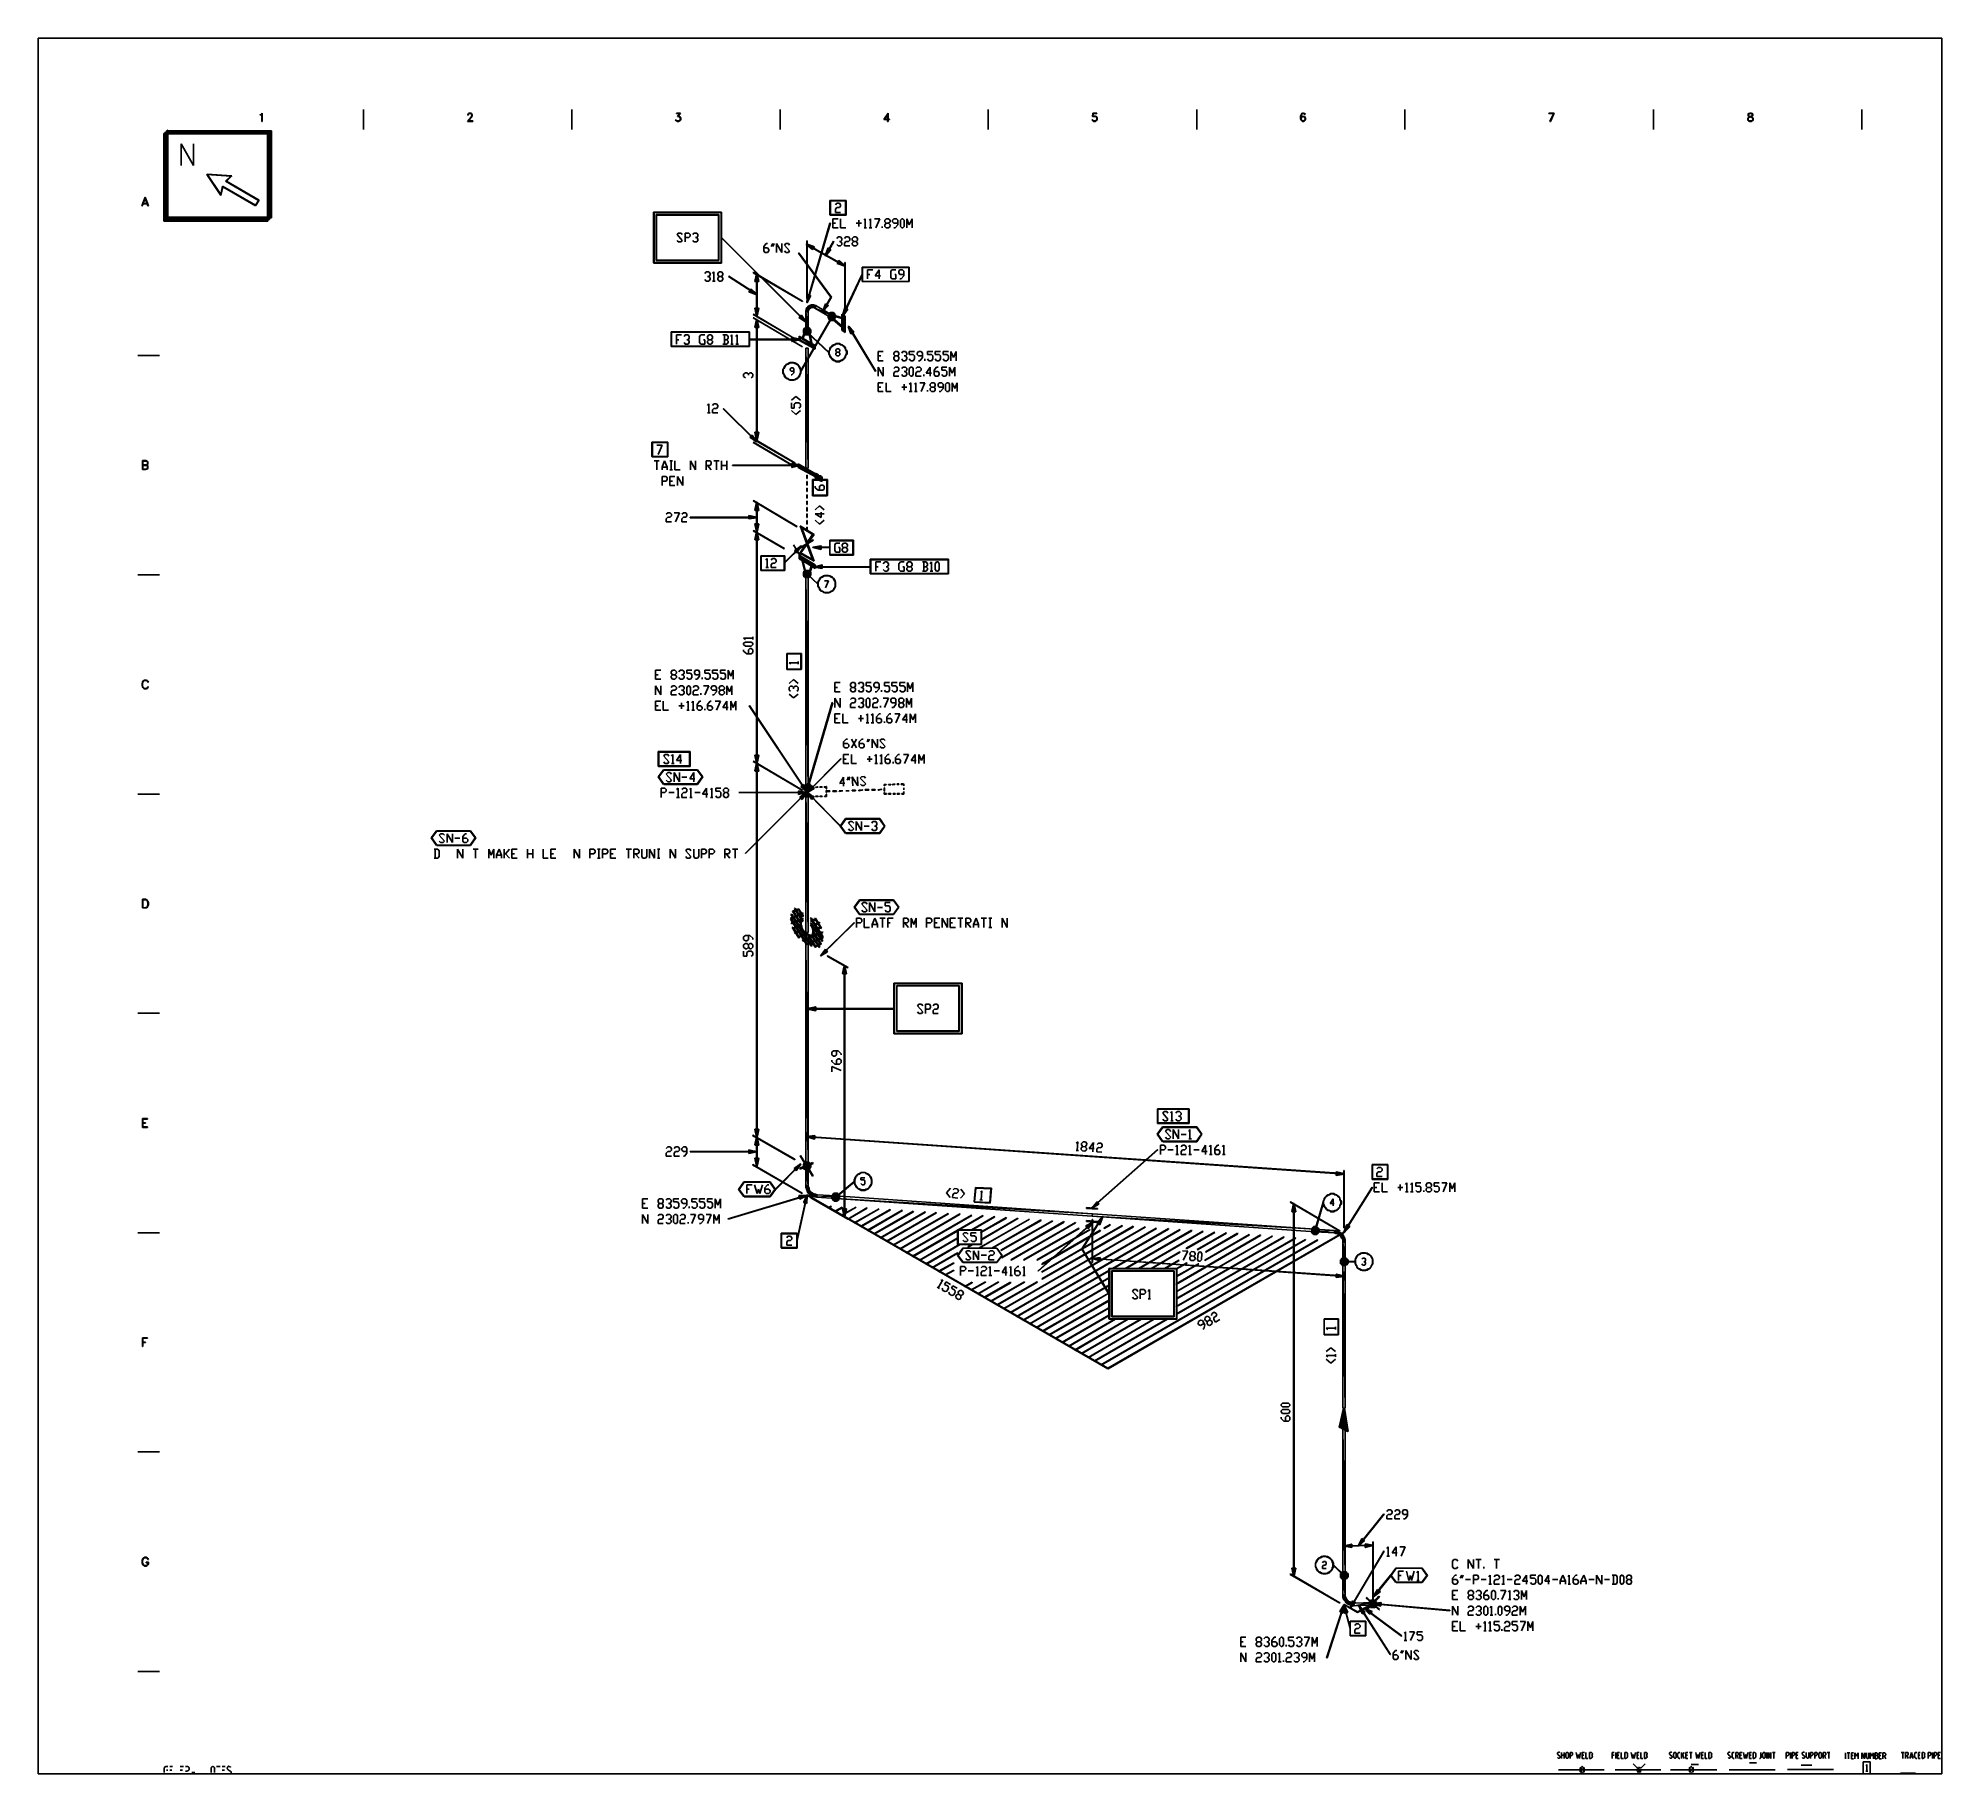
# Model space of a CAD drawing. Header units: millimetres. Extents: x 0 to 818, y 0 to 746.
import ezdxf

# ---------------------------------------------------------------- set-up
doc = ezdxf.new("R2010")
doc.units = ezdxf.units.MM
doc.layers.add('DIAGRAM_IMAGE', color=7, linetype='Continuous')
doc.layers.add('DIAGRAM_VECTOR', color=4, linetype='Continuous')
picture_1 = doc.add_image_def('image1.png', size_in_pixel=(3409, 3109))

msp = doc.modelspace()

# ---------------------------------------------------------------- linework, layer by layer
at = {"layer": 'DIAGRAM_VECTOR'}
for p, q in [((95.44, 712.96), (95.8, 713.2)), ((95.8, 712.96), (95.44, 712.84)), ((95.44, 712.84), (95.44, 712.96)), ((95.8, 713.2), (96.28, 713.68)), ((96.16, 713.32), (95.8, 712.96)), ((96.16, 710.2), (96.16, 713.32)), ((96.28, 713.68), (96.28, 710.2)), ((139.84, 706.72), (139.84, 715.36)), ((184.48, 710.2), (185.92, 711.88)), ((184.6, 712.96), (184.72, 713.32)), ((184.6, 712.84), (184.6, 712.96)), ((184.72, 712.84), (184.6, 712.84)), ((186.04, 711.88), (184.6, 710.2)), ((184.72, 713.32), (184.96, 713.56)), ((184.96, 713.32), (184.72, 712.96)), ((184.72, 712.96), (184.72, 712.84)), ((184.96, 713.56), (185.2, 713.68)), ((185.2, 713.56), (184.96, 713.32)), ((185.2, 713.68), (185.92, 713.68)), ((185.92, 713.56), (185.2, 713.56)), ((185.92, 713.68), (186.28, 713.56)), ((186.28, 713.32), (185.92, 713.56)), ((185.92, 711.88), (186.28, 712.36)), ((186.4, 712.36), (186.04, 711.88)), ((186.28, 713.56), (186.4, 713.32)), ((186.4, 712.96), (186.28, 713.32)), ((186.28, 712.36), (186.4, 712.72)), ((186.4, 713.32), (186.52, 712.96)), ((186.4, 712.72), (186.4, 712.96)), ((186.52, 712.72), (186.4, 712.36)), ((186.52, 712.96), (186.52, 712.72)), ((229.36, 706.72), (229.36, 715.36)), ((274.24, 713.56), (274.24, 713.68)), ((274.24, 713.68), (276.04, 713.68)), ((275.8, 713.56), (274.24, 713.56)), ((275.8, 713.68), (274.72, 712.24)), ((274.72, 712.24), (275.2, 712.24)), ((276.04, 713.68), (274.84, 712.24)), ((274.84, 712.36), (275.2, 712.36)), ((275.2, 712.36), (275.68, 712.24)), ((275.2, 712.24), (275.68, 712)), ((275.32, 712.24), (275.8, 711.88)), ((275.68, 712.24), (276.04, 711.88)), ((275.68, 712), (276.04, 711.52)), ((275.8, 711.88), (276.04, 711.4)), ((276.04, 711.88), (276.16, 711.4)), ((318.88, 706.72), (318.88, 715.36)), ((365.2, 713.68), (363.4, 711.04)), ((363.52, 711.04), (364.96, 713.2)), ((364.96, 713.2), (364.96, 710.2)), ((365.2, 710.2), (365.2, 713.68)), ((408.28, 706.72), (408.28, 715.36)), ((453.16, 713.68), (453.04, 712.24)), ((453.04, 712.24), (453.16, 712.24)), ((453.16, 713.68), (454.84, 713.68)), ((453.28, 713.56), (453.16, 712.36)), ((453.16, 712.36), (453.64, 712.48)), ((453.16, 712.24), (453.52, 712.36)), ((454.84, 713.56), (453.28, 713.56)), ((453.52, 712.36), (454.12, 712.36)), ((453.64, 712.48), (454.12, 712.48)), ((454.12, 712.48), (454.6, 712.36)), ((454.12, 712.36), (454.6, 712.24)), ((454.36, 712.36), (454.84, 712)), ((454.6, 712.36), (454.96, 712)), ((454.6, 712.24), (454.96, 711.76)), ((454.84, 713.68), (454.84, 713.56)), ((454.84, 712), (454.96, 711.52)), ((454.96, 712), (455.08, 711.52)), ((497.8, 706.72), (497.8, 715.36)), ((542.68, 712.96), (542.44, 712.24)), ((542.44, 712.24), (542.44, 711.4)), ((542.92, 713.56), (542.68, 712.96)), ((542.8, 712.96), (542.68, 712.24)), ((542.92, 712.24), (542.68, 711.88)), ((542.68, 712.24), (542.68, 711.4)), ((542.92, 712), (542.68, 711.52)), ((542.8, 711.88), (542.68, 711.4)), ((543.16, 713.56), (542.8, 712.96)), ((543.28, 712.24), (542.8, 711.88)), ((543.4, 713.68), (542.92, 713.56)), ((543.4, 713.56), (542.92, 713.32)), ((543.4, 712.36), (542.92, 712.24)), ((543.4, 712.24), (542.92, 712)), ((543.76, 713.68), (543.4, 713.68)), ((543.76, 713.56), (543.4, 713.56)), ((543.64, 712.36), (543.4, 712.36)), ((543.64, 712.24), (543.4, 712.24)), ((544.12, 712.24), (543.64, 712.36)), ((544.12, 712), (543.64, 712.24)), ((544.24, 713.56), (543.76, 713.68)), ((544.24, 713.32), (543.76, 713.56)), ((544.24, 711.88), (543.76, 712.24)), ((544.12, 713.56), (544.24, 713.2)), ((544.48, 711.88), (544.12, 712.24)), ((544.48, 711.52), (544.12, 712)), ((544.48, 713.2), (544.24, 713.56)), ((544.24, 713.2), (544.48, 713.2)), ((544.48, 711.4), (544.24, 711.88)), ((544.6, 711.4), (544.48, 711.88)), ((587.2, 706.72), (587.2, 715.36)), ((649.12, 713.56), (649.12, 713.68)), ((649.12, 713.68), (651.4, 713.68)), ((651.28, 713.56), (649.12, 713.56)), ((649.6, 710.2), (651.28, 713.68)), ((651.4, 713.68), (649.84, 710.2)), ((694.12, 706.72), (694.12, 715.36)), ((734.56, 711.4), (734.68, 711.76)), ((734.92, 713.56), (734.68, 713.2)), ((734.68, 713.2), (734.68, 712.84)), ((734.68, 712.84), (734.92, 712.48)), ((734.68, 711.76), (735.04, 712)), ((734.68, 711.4), (734.92, 711.76)), ((735.4, 713.68), (734.92, 713.56)), ((735.04, 713.56), (734.92, 713.2)), ((735.4, 713.56), (734.92, 713.32)), ((734.92, 713.2), (734.92, 712.84)), ((734.92, 712.84), (735.04, 712.48)), ((734.92, 712.48), (735.04, 712.36)), ((734.92, 711.76), (735.04, 711.88)), ((735.04, 712.48), (735.4, 712.36)), ((735.04, 712.36), (735.4, 712.24)), ((735.04, 712), (735.4, 712.24)), ((735.04, 711.88), (735.4, 712)), ((736, 713.68), (735.4, 713.68)), ((736, 713.56), (735.4, 713.56)), ((735.4, 712.36), (736, 712.24)), ((735.4, 712.24), (736, 712.36)), ((735.4, 712.24), (736, 712)), ((735.4, 712), (736, 712.24)), ((736.48, 713.56), (736, 713.68)), ((736.48, 713.32), (736, 713.56)), ((736, 712.36), (736.36, 712.48)), ((736, 712.24), (736.36, 712.36)), ((736, 712.24), (736.36, 712)), ((736, 712), (736.36, 711.88)), ((736.48, 713.2), (736.36, 713.56)), ((736.36, 712.48), (736.48, 712.84)), ((736.36, 712.36), (736.48, 712.48)), ((736.36, 712), (736.72, 711.76)), ((736.36, 711.88), (736.48, 711.76)), ((736.72, 713.2), (736.48, 713.56)), ((736.48, 712.84), (736.48, 713.2)), ((736.48, 712.48), (736.72, 712.84)), ((736.48, 711.76), (736.72, 711.4)), ((736.72, 712.84), (736.72, 713.2)), ((736.72, 711.76), (736.84, 711.4)), ((783.52, 706.72), (783.52, 715.36)), ((54.28, 667.48), (54.04, 705.04)), ((54.04, 705.04), (54.04, 667.36)), ((54.28, 667.48), (54.04, 705.04)), ((54.04, 705.04), (54.28, 704.8)), ((54.04, 705.04), (54.28, 704.8)), ((99.04, 705.04), (54.04, 705.04)), ((54.28, 704.8), (99.04, 705.04)), ((54.28, 704.8), (99.04, 705.04)), ((54.28, 704.8), (54.28, 667.48)), ((98.92, 704.8), (54.28, 704.8)), ((54.64, 667.84), (54.52, 705.4)), ((54.52, 705.4), (54.52, 667.72)), ((54.64, 667.84), (54.52, 705.4)), ((54.52, 705.4), (54.64, 705.16)), ((54.52, 705.4), (54.64, 705.16)), ((99.4, 705.4), (54.52, 705.4)), ((54.64, 705.16), (99.4, 705.4)), ((54.64, 705.16), (99.4, 705.4)), ((54.64, 705.16), (54.64, 667.84)), ((99.28, 705.16), (54.64, 705.16)), ((55, 668.2), (54.88, 705.76)), ((54.88, 705.76), (54.88, 668.08)), ((55, 668.2), (54.88, 705.76)), ((54.88, 705.76), (55, 705.64)), ((54.88, 705.76), (55, 705.64)), ((99.76, 705.76), (54.88, 705.76)), ((55, 705.64), (99.76, 705.76)), ((55, 705.64), (99.76, 705.76)), ((55, 705.64), (55, 668.2)), ((99.64, 705.64), (55, 705.64)), ((55.36, 668.56), (55.24, 706.12)), ((55.24, 706.12), (55.24, 668.44)), ((55.36, 668.56), (55.24, 706.12)), ((55.24, 706.12), (55.36, 706)), ((55.24, 706.12), (55.36, 706)), ((100.24, 706.12), (55.24, 706.12)), ((55.36, 706), (100.24, 706.12)), ((55.36, 706), (100.24, 706.12)), ((55.36, 706), (55.36, 668.56)), ((100, 706), (55.36, 706)), ((55.72, 669.04), (55.6, 706.48)), ((55.6, 706.48), (55.6, 668.8)), ((55.72, 669.04), (55.6, 706.48)), ((55.6, 706.48), (55.72, 706.48)), ((55.72, 706.48), (55.72, 669.04)), ((96.28, 710.2), (96.16, 710.2)), ((98.68, 704.56), (98.56, 704.56)), ((98.56, 704.56), (98.68, 667.36)), ((98.56, 704.56), (98.68, 667.36)), ((98.56, 667.48), (98.56, 704.56)), ((98.68, 667.36), (98.68, 704.56)), ((99.04, 705.04), (98.92, 704.8)), ((99.04, 705.04), (98.92, 704.8)), ((98.92, 704.8), (99.04, 667.72)), ((98.92, 704.8), (99.04, 667.72)), ((98.92, 667.84), (98.92, 704.8)), ((99.04, 667.72), (99.04, 705.04)), ((99.4, 705.4), (99.28, 705.16)), ((99.4, 705.4), (99.28, 705.16)), ((99.28, 705.16), (99.4, 668.08)), ((99.28, 705.16), (99.4, 668.08)), ((99.28, 668.2), (99.28, 705.16)), ((99.4, 668.08), (99.4, 705.4)), ((99.76, 705.76), (99.64, 705.64)), ((99.76, 705.76), (99.64, 705.64)), ((99.64, 705.64), (99.76, 668.44)), ((99.64, 705.64), (99.76, 668.44)), ((99.64, 668.56), (99.64, 705.64)), ((99.76, 668.44), (99.76, 705.76)), ((100.24, 706.12), (100, 706)), ((100.24, 706.12), (100, 706)), ((100, 706), (100.24, 668.8)), ((100, 706), (100.24, 668.8)), ((100, 669.04), (100, 706)), ((100.24, 668.8), (100.24, 706.12)), ((186.76, 710.2), (184.48, 710.2)), ((184.6, 710.44), (186.76, 710.44)), ((186.76, 710.44), (186.76, 710.2)), ((274, 710.56), (273.88, 710.92)), ((273.88, 710.92), (274, 710.92)), ((274.24, 710.56), (274, 710.92)), ((274.6, 710.44), (274, 710.68)), ((274.24, 710.44), (274, 710.56)), ((274.72, 710.44), (274.24, 710.56)), ((274.72, 710.2), (274.24, 710.44)), ((275.2, 710.44), (274.72, 710.44)), ((275.2, 710.2), (274.72, 710.2)), ((275.68, 710.56), (275.2, 710.44)), ((275.68, 710.44), (275.2, 710.2)), ((275.8, 710.68), (275.32, 710.44)), ((276.04, 711.04), (275.68, 710.56)), ((276.04, 710.68), (275.68, 710.44)), ((276.04, 711.16), (275.8, 710.68)), ((276.04, 711.4), (276.04, 711.16)), ((276.16, 711.16), (276.04, 710.68)), ((276.16, 711.4), (276.16, 711.16)), ((363.4, 711.04), (365.8, 711.04)), ((365.8, 711.16), (363.52, 711.16)), ((364.96, 710.2), (365.2, 710.2)), ((365.8, 711.04), (365.8, 711.16)), ((453.04, 710.56), (452.8, 710.92)), ((452.8, 710.92), (453.04, 710.92)), ((453.16, 710.56), (453.04, 710.92)), ((453.52, 710.44), (453.04, 710.68)), ((453.16, 710.44), (453.04, 710.56)), ((453.64, 710.44), (453.16, 710.56)), ((453.64, 710.2), (453.16, 710.44)), ((454.12, 710.44), (453.64, 710.44)), ((454.12, 710.2), (453.64, 710.2)), ((454.6, 710.56), (454.12, 710.44)), ((454.6, 710.44), (454.12, 710.2)), ((454.84, 710.68), (454.36, 710.44)), ((454.96, 711.04), (454.6, 710.56)), ((454.96, 710.68), (454.6, 710.44)), ((454.96, 711.16), (454.84, 710.68)), ((454.96, 711.52), (454.96, 711.16)), ((455.08, 711.16), (454.96, 710.68)), ((455.08, 711.52), (455.08, 711.16)), ((542.44, 711.4), (542.68, 710.68)), ((542.68, 711.4), (542.8, 710.68)), ((542.68, 711.04), (542.92, 710.56)), ((542.68, 710.68), (542.92, 710.44)), ((542.8, 710.68), (543.28, 710.44)), ((542.92, 710.56), (543.4, 710.44)), ((542.92, 710.44), (543.4, 710.2)), ((543.4, 710.44), (543.64, 710.44)), ((543.4, 710.2), (543.64, 710.2)), ((543.64, 710.44), (544.12, 710.56)), ((543.64, 710.2), (544.12, 710.44)), ((543.76, 710.44), (544.24, 710.68)), ((544.12, 710.56), (544.48, 711.04)), ((544.12, 710.44), (544.48, 710.68)), ((544.24, 710.68), (544.48, 711.16)), ((544.48, 711.16), (544.48, 711.4)), ((544.48, 710.68), (544.6, 711.16)), ((544.6, 711.16), (544.6, 711.4)), ((649.84, 710.2), (649.6, 710.2)), ((734.56, 710.92), (734.56, 711.4)), ((734.68, 710.56), (734.56, 710.92)), ((734.68, 710.92), (734.68, 711.4)), ((734.92, 710.56), (734.68, 710.92)), ((734.68, 710.68), (735.16, 710.44)), ((734.92, 710.44), (734.68, 710.56)), ((735.4, 710.44), (734.92, 710.56)), ((735.4, 710.2), (734.92, 710.44)), ((736, 710.44), (735.4, 710.44)), ((736, 710.2), (735.4, 710.2)), ((736.48, 710.56), (736, 710.44)), ((736.48, 710.44), (736, 710.2)), ((736.24, 710.44), (736.72, 710.68)), ((736.72, 710.92), (736.48, 710.56)), ((736.72, 710.56), (736.48, 710.44)), ((736.72, 711.4), (736.72, 710.92)), ((736.84, 710.92), (736.72, 710.56)), ((736.84, 711.4), (736.84, 710.92)), ((61.48, 691.24), (61.48, 700.48)), ((61.48, 700.48), (66.76, 691.24)), ((66.76, 691.24), (66.76, 700.48)), ((72.64, 687.52), (72.52, 687.4)), ((72.52, 687.4), (72.64, 687.52)), ((72.52, 687.4), (78.52, 678.76)), ((72.52, 687.4), (78.52, 678.76)), ((78.52, 678.28), (72.52, 687.4)), ((83.2, 686.8), (72.52, 687.4)), ((72.52, 687.4), (82.84, 686.68)), ((83.2, 686.8), (72.52, 687.4)), ((78.52, 678.76), (72.64, 687.52)), ((72.64, 687.52), (83.2, 686.8)), ((78.52, 678.28), (79.24, 682.36)), ((79.24, 682.36), (78.52, 678.76)), ((78.52, 678.28), (79.24, 682.36)), ((79.36, 682.12), (78.52, 678.28)), ((79.24, 682.36), (79.36, 682.12)), ((79.24, 682.36), (79.36, 682.12)), ((93.4, 674.2), (79.24, 682.36)), ((79.36, 682.12), (93.4, 674.2)), ((79.36, 682.12), (93.4, 674.2)), ((93.4, 673.96), (79.36, 682.12)), ((82.84, 686.68), (80.56, 684.52)), ((94.96, 676.36), (80.56, 684.52)), ((80.56, 684.52), (94.72, 676.24)), ((94.96, 676.36), (80.56, 684.52)), ((80.56, 684.52), (80.92, 684.52)), ((80.56, 684.52), (80.92, 684.52)), ((83.2, 686.8), (80.92, 684.52)), ((80.92, 684.52), (82.84, 686.68)), ((80.92, 684.52), (82.84, 686.68)), ((80.92, 684.52), (94.96, 676.36)), ((82.84, 686.68), (83.2, 686.8)), ((82.84, 686.68), (83.2, 686.8)), ((46, 677.68), (44.56, 673.84)), ((44.56, 673.84), (44.68, 673.84)), ((44.68, 673.84), (46, 677.08)), ((44.92, 674.8), (47.08, 674.8)), ((45.04, 674.92), (46.84, 674.92)), ((47.44, 673.84), (46, 677.68)), ((46, 677.08), (47.2, 673.84)), ((47.2, 673.84), (47.44, 673.84)), ((78.52, 678.76), (78.52, 678.28)), ((78.52, 678.76), (78.52, 678.28)), ((94.96, 676.36), (93.4, 673.96)), ((93.4, 673.96), (94.72, 676.24)), ((94.72, 676.24), (93.4, 674.2)), ((93.4, 673.96), (94.72, 676.24)), ((93.4, 674.2), (93.4, 673.96)), ((93.4, 674.2), (93.4, 673.96)), ((94.72, 676.24), (94.96, 676.36)), ((94.72, 676.24), (94.96, 676.36)), ((264.64, 671.08), (264.4, 671.2)), ((264.4, 671.2), (293.68, 671.2)), ((264.64, 671.08), (264.4, 671.2)), ((264.4, 671.2), (264.64, 649.36)), ((264.4, 671.2), (264.64, 649.36)), ((264.4, 649.36), (264.4, 671.2)), ((293.68, 671.2), (264.64, 671.08)), ((293.68, 671.2), (264.64, 671.08)), ((264.64, 671.08), (293.44, 671.08)), ((264.64, 649.36), (264.64, 671.08)), ((293.44, 671.08), (293.68, 671.2)), ((293.44, 671.08), (293.68, 671.2)), ((293.68, 649.24), (293.44, 671.08)), ((293.44, 671.08), (293.44, 649.48)), ((293.68, 649.24), (293.44, 671.08)), ((293.68, 671.2), (293.68, 649.24)), ((340.48, 676), (340.24, 676.24)), ((340.24, 676.24), (347.2, 676.24)), ((340.48, 676), (340.24, 676.24)), ((340.24, 676.24), (340.48, 670)), ((340.24, 676.24), (340.48, 670)), ((340.24, 670), (340.24, 676.24)), ((347.2, 676.24), (340.48, 676)), ((347.2, 676.24), (340.48, 676)), ((340.48, 676), (346.96, 676)), ((340.48, 670), (340.48, 676)), ((342.64, 674.32), (343.12, 675.04)), ((343.12, 673.12), (342.64, 672.4)), ((342.64, 672.4), (342.64, 671.08)), ((342.64, 671.08), (344.8, 671.08)), ((343.12, 675.04), (344.32, 675.04)), ((344.32, 673.12), (343.12, 673.12)), ((344.32, 675.04), (344.8, 674.32)), ((344.8, 673.72), (344.32, 673.12)), ((344.8, 674.32), (344.8, 673.72)), ((346.96, 676), (347.2, 676.24)), ((346.96, 676), (347.2, 676.24)), ((347.2, 669.88), (346.96, 676)), ((346.96, 676), (346.96, 670.12)), ((347.2, 669.88), (346.96, 676)), ((347.2, 676.24), (347.2, 669.88)), ((98.56, 667.48), (54.04, 667.36)), ((98.56, 667.48), (54.04, 667.36)), ((54.04, 667.36), (54.28, 667.48)), ((54.04, 667.36), (54.28, 667.48)), ((54.04, 667.36), (98.68, 667.36)), ((54.28, 667.48), (98.56, 667.48)), ((98.92, 667.84), (54.52, 667.72)), ((98.92, 667.84), (54.52, 667.72)), ((54.52, 667.72), (54.64, 667.84)), ((54.52, 667.72), (54.64, 667.84)), ((54.52, 667.72), (99.04, 667.72)), ((54.64, 667.84), (98.92, 667.84)), ((99.28, 668.2), (54.88, 668.08)), ((99.28, 668.2), (54.88, 668.08)), ((54.88, 668.08), (55, 668.2)), ((54.88, 668.08), (55, 668.2)), ((54.88, 668.08), (99.4, 668.08)), ((55, 668.2), (99.28, 668.2)), ((99.64, 668.56), (55.24, 668.44)), ((99.64, 668.56), (55.24, 668.44)), ((55.24, 668.44), (55.36, 668.56)), ((55.24, 668.44), (55.36, 668.56)), ((55.24, 668.44), (99.76, 668.44)), ((55.36, 668.56), (99.64, 668.56)), ((100, 669.04), (55.6, 668.8)), ((100, 669.04), (55.6, 668.8)), ((55.6, 668.8), (55.72, 669.04)), ((55.6, 668.8), (55.72, 669.04)), ((55.6, 668.8), (100.24, 668.8)), ((55.72, 669.04), (100, 669.04)), ((98.68, 667.36), (98.56, 667.48)), ((98.68, 667.36), (98.56, 667.48)), ((99.04, 667.72), (98.92, 667.84)), ((99.04, 667.72), (98.92, 667.84)), ((99.4, 668.08), (99.28, 668.2)), ((99.4, 668.08), (99.28, 668.2)), ((99.76, 668.44), (99.64, 668.56)), ((99.76, 668.44), (99.64, 668.56)), ((100.24, 668.8), (100, 669.04)), ((100.24, 668.8), (100, 669.04)), ((265.72, 669.88), (265.6, 670.12)), ((265.6, 670.12), (292.48, 670.12)), ((265.72, 669.88), (265.6, 670.12)), ((265.6, 670.12), (265.72, 650.44)), ((265.6, 670.12), (265.72, 650.44)), ((265.6, 650.44), (265.6, 670.12)), ((292.48, 670.12), (265.72, 669.88)), ((292.48, 670.12), (265.72, 669.88)), ((265.72, 669.88), (292.36, 669.88)), ((265.72, 650.44), (265.72, 669.88)), ((292.36, 669.88), (292.48, 670.12)), ((292.36, 669.88), (292.48, 670.12)), ((292.48, 650.44), (292.36, 669.88)), ((292.36, 669.88), (292.36, 650.56)), ((292.48, 650.44), (292.36, 669.88)), ((292.48, 670.12), (292.48, 650.44)), ((340.24, 666.52), (330.28, 632.32)), ((330.4, 632.32), (340.24, 666.52)), ((330.4, 632.32), (340.24, 666.52)), ((340.48, 666.4), (330.4, 632.32)), ((340.48, 670), (340.24, 670)), ((340.24, 666.52), (340.48, 666.4)), ((340.36, 670.12), (340.36, 669.88)), ((340.36, 669.88), (346.96, 670.12)), ((346.96, 670.12), (340.36, 670.12)), ((340.36, 669.88), (346.96, 670.12)), ((347.2, 669.88), (340.36, 669.88)), ((341.44, 664.48), (341.44, 668.32)), ((341.44, 668.32), (343.72, 668.32)), ((341.44, 666.4), (342.64, 666.4)), ((341.44, 664.48), (343.72, 664.48)), ((344.8, 668.32), (344.8, 664.48)), ((344.8, 664.48), (347.08, 664.48)), ((346.96, 670.12), (347.2, 669.88)), ((346.96, 670.12), (347.2, 669.88)), ((353.8, 666.4), (351.52, 666.4)), ((352.6, 665.08), (352.6, 667.72)), ((354.88, 667.72), (355.36, 668.32)), ((354.88, 664.48), (355.96, 664.48)), ((355.36, 668.32), (355.36, 664.48)), ((357.04, 667.72), (357.64, 668.32)), ((357.04, 664.48), (358.24, 664.48)), ((357.64, 668.32), (357.64, 664.48)), ((359.32, 668.32), (361.6, 668.32)), ((361.6, 668.32), (359.92, 664.48)), ((362.68, 664.48), (362.68, 665.08)), ((364.36, 668.32), (363.76, 667.72)), ((363.76, 667.72), (363.76, 667)), ((363.76, 667), (364.36, 666.4)), ((363.76, 665.68), (364.36, 666.4)), ((363.76, 665.08), (363.76, 665.68)), ((364.36, 664.48), (363.76, 665.08)), ((365.44, 668.32), (364.36, 668.32)), ((364.36, 666.4), (365.44, 666.4)), ((365.44, 664.48), (364.36, 664.48)), ((366.04, 667.72), (365.44, 668.32)), ((365.44, 666.4), (366.04, 667)), ((365.44, 666.4), (366.04, 665.68)), ((366.04, 665.08), (365.44, 664.48)), ((366.04, 667), (366.04, 667.72)), ((366.04, 665.68), (366.04, 665.08)), ((367.72, 668.32), (367.12, 667.72)), ((367.12, 667.72), (367.12, 667)), ((367.12, 667), (367.72, 666.4)), ((368.8, 668.32), (367.72, 668.32)), ((367.72, 666.4), (369.4, 666.4)), ((367.72, 664.48), (368.2, 664.48)), ((368.2, 664.48), (369.4, 665.68)), ((369.4, 667.72), (368.8, 668.32)), ((369.4, 665.68), (369.4, 667.72)), ((370.48, 667.72), (371.08, 668.32)), ((370.48, 665.08), (370.48, 667.72)), ((371.08, 664.48), (370.48, 665.08)), ((371.08, 668.32), (371.56, 668.32)), ((371.56, 664.48), (371.08, 664.48)), ((371.56, 668.32), (372.16, 667.72)), ((372.16, 665.08), (371.56, 664.48)), ((372.16, 667.72), (372.16, 665.08)), ((373.24, 664.48), (373.24, 668.32)), ((373.24, 668.32), (374.32, 665.68)), ((374.32, 665.68), (375.52, 668.32)), ((375.52, 668.32), (375.52, 664.48)), ((274.6, 661.6), (275.08, 662.2)), ((276.76, 658.96), (274.6, 661.6)), ((274.6, 658.96), (275.08, 658.36)), ((275.08, 662.2), (276.28, 662.2)), ((275.08, 658.36), (276.28, 658.36)), ((276.28, 662.2), (276.76, 661.6)), ((276.28, 658.36), (276.76, 658.96)), ((277.96, 658.36), (277.96, 662.2)), ((277.96, 662.2), (279.64, 662.2)), ((279.64, 660.28), (277.96, 660.28)), ((279.64, 662.2), (280.12, 661.6)), ((280.12, 660.88), (279.64, 660.28)), ((280.12, 661.6), (280.12, 660.88)), ((281.32, 661.6), (281.8, 662.2)), ((281.8, 658.36), (281.32, 658.96)), ((281.8, 662.2), (283, 662.2)), ((283, 658.36), (281.8, 658.36)), ((283, 660.28), (282.4, 660.28)), ((283, 662.2), (283.48, 661.6)), ((283.48, 660.88), (283, 660.28)), ((283, 660.28), (283.48, 659.56)), ((283.48, 658.96), (283, 658.36)), ((283.48, 661.6), (283.48, 660.88)), ((283.48, 659.56), (283.48, 658.96)), ((293.44, 660.28), (293.56, 660.4)), ((329.8, 624.16), (293.44, 660.28)), ((293.44, 660.28), (329.68, 624.04)), ((329.8, 624.16), (293.44, 660.28)), ((293.56, 660.4), (329.8, 624.16)), ((311.8, 656.44), (312.88, 657.76)), ((311.8, 654.52), (311.8, 656.44)), ((311.8, 655.84), (313.36, 655.84)), ((312.28, 653.8), (311.8, 654.52)), ((312.88, 657.76), (313.36, 657.76)), ((313.36, 655.84), (313.96, 655.12)), ((313.96, 654.52), (313.36, 653.8)), ((313.96, 655.12), (313.96, 654.52)), ((315.04, 656.44), (315.64, 657.76)), ((316.24, 657.76), (315.64, 656.44)), ((317.32, 653.8), (317.32, 657.76)), ((317.32, 657.76), (319.6, 653.8)), ((319.6, 653.8), (319.6, 657.76)), ((320.68, 657.04), (321.28, 657.76)), ((322.84, 654.52), (320.68, 657.04)), ((320.68, 654.52), (321.28, 653.8)), ((321.28, 657.76), (322.36, 657.76)), ((322.36, 657.76), (322.84, 657.04)), ((322.36, 653.8), (322.84, 654.52)), ((330.04, 657.28), (330.16, 657.4)), ((330.04, 657.28), (330.16, 657.4)), ((330.04, 657.28), (330.16, 657.4)), ((330.04, 657.28), (330.16, 657.4)), ((330.16, 657.4), (330.04, 657.28)), ((332.8, 655.24), (330.04, 657.28)), ((330.04, 657.28), (332.68, 655.12)), ((332.8, 655.24), (330.04, 657.28)), ((333.04, 655.36), (330.04, 657.28)), ((330.04, 657.28), (332.92, 655.24)), ((333.04, 655.36), (330.04, 657.28)), ((333.04, 655.36), (330.04, 657.28)), ((330.04, 657.28), (332.92, 655.24)), ((333.04, 655.36), (330.04, 657.28)), ((333.04, 655.6), (330.04, 657.28)), ((330.04, 657.28), (332.92, 655.48)), ((333.04, 655.6), (330.04, 657.28)), ((330.04, 657.28), (346.72, 648.16)), ((330.04, 657.28), (346.72, 648.16)), ((346.6, 648.04), (330.04, 657.28)), ((330.16, 657.52), (330.16, 657.28)), ((333.64, 656.32), (330.16, 657.52)), ((330.16, 657.4), (332.8, 655.24)), ((330.16, 657.4), (333.04, 655.36)), ((330.16, 657.4), (330.16, 657.28)), ((333.28, 656.2), (330.16, 657.4)), ((330.16, 657.4), (333.04, 655.36)), ((330.16, 657.4), (330.16, 657.28)), ((333.4, 655.96), (330.16, 657.4)), ((330.16, 657.4), (333.04, 655.6)), ((330.16, 657.4), (330.16, 657.28)), ((333.16, 655.96), (330.16, 657.4)), ((346.72, 648.16), (330.16, 657.4)), ((330.16, 657.28), (333.64, 656.32)), ((330.16, 657.28), (333.64, 656.32)), ((333.4, 656.2), (330.16, 657.28)), ((330.16, 657.28), (333.28, 656.2)), ((330.16, 657.28), (333.28, 656.2)), ((333.28, 655.96), (330.16, 657.28)), ((330.16, 657.28), (333.4, 655.96)), ((330.16, 657.28), (333.4, 655.96)), ((333.28, 655.84), (330.16, 657.28)), ((330.16, 657.28), (333.16, 655.96)), ((330.16, 657.28), (333.16, 655.96)), ((333.04, 655.84), (330.16, 657.28)), ((330.4, 658.84), (330.28, 658.84)), ((330.28, 658.84), (330.4, 634.12)), ((330.28, 658.84), (330.4, 634.12)), ((330.28, 634.12), (330.28, 658.84)), ((330.4, 634.12), (330.4, 658.84)), ((332.68, 655.24), (333.4, 656.2)), ((332.68, 655.12), (332.8, 655.24)), ((332.8, 655.12), (332.68, 655.24)), ((332.8, 655.12), (333.64, 656.32)), ((333.4, 656.2), (332.8, 655.12)), ((333.4, 656.2), (332.8, 655.12)), ((332.92, 655.48), (333.04, 655.6)), ((332.92, 655.24), (333.04, 655.36)), ((332.92, 655.24), (333.04, 655.36)), ((333.16, 655.96), (333.04, 655.84)), ((333.28, 656.2), (333.28, 655.96)), ((333.4, 655.96), (333.28, 655.84)), ((333.64, 656.32), (333.4, 656.2)), ((333.64, 656.32), (333.4, 656.2)), ((341.8, 658.72), (338.2, 652.6)), ((339.4, 655.84), (338.2, 652.6)), ((339.52, 655.6), (338.2, 652.6)), ((339.52, 655.6), (338.2, 652.6)), ((338.2, 652.6), (340.12, 655.36)), ((339.76, 655.36), (338.2, 652.6)), ((338.2, 652.6), (340.24, 655.24)), ((338.2, 652.6), (340.12, 655.24)), ((338.2, 652.6), (340.48, 655)), ((338.44, 652.48), (341.8, 658.72)), ((338.44, 652.48), (341.8, 658.72)), ((341.92, 658.6), (338.44, 652.48)), ((338.44, 652.48), (339.4, 655.84)), ((338.44, 652.48), (339.4, 655.84)), ((339.52, 655.6), (338.44, 652.48)), ((338.44, 652.48), (339.52, 655.6)), ((338.44, 652.48), (339.52, 655.6)), ((338.44, 652.48), (339.52, 655.6)), ((338.44, 652.48), (339.52, 655.6)), ((339.76, 655.48), (338.44, 652.48)), ((339.76, 655.48), (338.44, 652.48)), ((340.12, 655.36), (338.44, 652.48)), ((340.12, 655.36), (338.44, 652.48)), ((338.44, 652.48), (339.76, 655.36)), ((338.44, 652.48), (339.76, 655.36)), ((340.24, 655.24), (338.44, 652.48)), ((340.24, 655.24), (338.44, 652.48)), ((340.12, 655.24), (338.44, 652.48)), ((340.12, 655.24), (338.44, 652.48)), ((338.44, 652.48), (340.24, 655.24)), ((339.88, 655.24), (338.44, 652.48)), ((338.44, 652.48), (340.48, 655.12)), ((338.44, 652.48), (340.24, 655.12)), ((340.48, 655), (338.44, 652.48)), ((340.48, 655), (338.44, 652.48)), ((338.44, 652.48), (340.6, 654.88)), ((339.4, 655.84), (339.52, 655.6)), ((339.4, 655.84), (339.52, 655.6)), ((340.6, 655), (339.4, 655.84)), ((339.52, 655.6), (340.6, 655)), ((339.52, 655.6), (340.6, 655)), ((340.48, 654.88), (339.52, 655.6)), ((339.52, 655.6), (339.76, 655.48)), ((339.52, 655.6), (339.76, 655.48)), ((339.76, 655.36), (339.88, 655.24)), ((340.24, 655.24), (340.12, 655.36)), ((340.24, 655.12), (340.12, 655.24)), ((340.48, 655.12), (340.24, 655.24)), ((340.6, 654.88), (340.48, 655)), ((340.6, 655), (340.48, 654.88)), ((341.8, 658.72), (341.92, 658.6)), ((343.12, 659.92), (343.72, 660.52)), ((343.72, 656.68), (343.12, 657.28)), ((343.72, 660.52), (344.8, 660.52)), ((344.8, 656.68), (343.72, 656.68)), ((344.8, 658.6), (344.32, 658.6)), ((344.8, 660.52), (345.4, 659.92)), ((345.4, 659.2), (344.8, 658.6)), ((344.8, 658.6), (345.4, 657.88)), ((345.4, 657.28), (344.8, 656.68)), ((345.4, 659.92), (345.4, 659.2)), ((345.4, 657.88), (345.4, 657.28)), ((346.48, 659.92), (347.08, 660.52)), ((347.08, 658.6), (346.48, 657.88)), ((346.48, 657.88), (346.48, 656.68)), ((346.48, 656.68), (348.76, 656.68)), ((347.08, 660.52), (348.16, 660.52)), ((348.16, 658.6), (347.08, 658.6)), ((348.16, 660.52), (348.76, 659.92)), ((348.76, 659.2), (348.16, 658.6)), ((348.76, 659.92), (348.76, 659.2)), ((350.44, 660.52), (349.84, 659.92)), ((349.84, 659.92), (349.84, 659.2)), ((349.84, 659.2), (350.44, 658.6)), ((349.84, 657.88), (350.44, 658.6)), ((349.84, 657.28), (349.84, 657.88)), ((350.44, 656.68), (349.84, 657.28)), ((351.52, 660.52), (350.44, 660.52)), ((350.44, 658.6), (351.52, 658.6)), ((351.52, 656.68), (350.44, 656.68)), ((352.12, 659.92), (351.52, 660.52)), ((351.52, 658.6), (352.12, 659.2)), ((351.52, 658.6), (352.12, 657.88)), ((352.12, 657.28), (351.52, 656.68)), ((352.12, 659.2), (352.12, 659.92)), ((352.12, 657.88), (352.12, 657.28)), ((264.64, 649.36), (264.4, 649.36)), ((264.52, 649.48), (264.52, 649.24)), ((264.52, 649.24), (293.44, 649.48)), ((293.44, 649.48), (264.52, 649.48)), ((264.52, 649.24), (293.44, 649.48)), ((293.68, 649.24), (264.52, 649.24)), ((265.72, 650.44), (265.6, 650.44)), ((265.72, 650.56), (265.72, 650.44)), ((265.72, 650.44), (292.36, 650.56)), ((292.36, 650.56), (265.72, 650.56)), ((265.72, 650.44), (292.36, 650.56)), ((292.48, 650.44), (265.72, 650.44)), ((292.36, 650.56), (292.48, 650.44)), ((292.36, 650.56), (292.48, 650.44)), ((293.44, 649.48), (293.68, 649.24)), ((293.44, 649.48), (293.68, 649.24)), ((313.36, 653.8), (312.28, 653.8)), ((321.28, 653.8), (322.36, 653.8)), ((326.68, 653.56), (326.92, 653.68)), ((340.84, 634.72), (326.68, 653.56)), ((326.68, 653.56), (340.6, 634.6)), ((340.84, 634.72), (326.68, 653.56)), ((326.92, 653.68), (340.84, 634.72)), ((338.44, 652.48), (338.2, 652.6)), ((338.2, 652.6), (338.44, 652.48)), ((338.44, 652.48), (338.2, 652.6)), ((338.2, 652.6), (338.44, 652.48)), ((338.44, 652.48), (338.2, 652.6)), ((338.2, 652.6), (338.44, 652.48)), ((338.44, 652.48), (338.2, 652.6)), ((338.2, 652.6), (338.44, 652.48)), ((338.2, 652.6), (338.44, 652.48)), ((343.96, 650.32), (343.36, 649.12)), ((343.36, 649.12), (343.6, 649.24)), ((343.36, 649.12), (343.6, 649.24)), ((346.72, 648.16), (343.36, 649.12)), ((343.36, 649.12), (346.6, 648.04)), ((346.72, 648.16), (343.36, 649.12)), ((343.48, 649.24), (343.6, 649.48)), ((343.48, 649.12), (343.6, 649.24)), ((346.72, 648.16), (343.48, 649.24)), ((343.48, 649.24), (346.6, 648.04)), ((346.72, 648.16), (343.48, 649.24)), ((346.72, 648.16), (343.48, 649.12)), ((343.48, 649.12), (346.6, 648.04)), ((346.72, 648.16), (343.48, 649.12)), ((343.6, 649.24), (343.96, 650.32)), ((343.6, 649.24), (343.96, 650.32)), ((344.2, 650.32), (343.6, 649.24)), ((343.6, 649.48), (346.72, 648.16)), ((343.6, 649.24), (346.72, 648.16)), ((343.6, 649.24), (346.72, 648.16)), ((343.72, 649.48), (343.72, 649.6)), ((343.72, 649.6), (346.72, 648.16)), ((346.72, 648.16), (343.72, 649.48)), ((343.72, 649.48), (346.6, 648.04)), ((346.72, 648.16), (343.72, 649.48)), ((343.96, 649.84), (343.84, 649.72)), ((343.84, 649.72), (346.72, 648.16)), ((343.84, 649.72), (346.72, 648.16)), ((346.6, 648.04), (343.84, 649.72)), ((344.08, 650.44), (343.96, 650.2)), ((343.96, 650.32), (344.2, 650.32)), ((343.96, 650.2), (346.72, 648.16)), ((343.96, 650.2), (346.72, 648.16)), ((346.6, 648.04), (343.96, 650.2)), ((346.72, 648.16), (343.96, 649.84)), ((346.72, 648.16), (344.08, 650.44)), ((344.08, 650.2), (344.08, 650.08)), ((346.72, 648.16), (344.08, 650.2)), ((344.08, 650.08), (346.72, 648.16)), ((344.08, 650.08), (346.72, 648.16)), ((346.6, 648.04), (344.08, 650.08)), ((344.08, 649.96), (344.08, 649.84)), ((346.72, 648.16), (344.08, 649.96)), ((344.08, 649.84), (346.72, 648.16)), ((344.08, 649.84), (346.72, 648.16)), ((346.6, 648.04), (344.08, 649.84)), ((346.72, 649.6), (346.6, 649.6)), ((346.6, 649.6), (346.72, 628.72)), ((346.6, 649.6), (346.72, 628.72)), ((346.6, 628.72), (346.6, 649.6)), ((346.72, 648.16), (346.6, 648.04)), ((346.6, 648.04), (346.72, 648.16)), ((346.72, 648.16), (346.6, 648.04)), ((346.6, 648.04), (346.72, 648.16)), ((346.72, 648.16), (346.6, 648.04)), ((346.6, 648.04), (346.72, 648.16)), ((346.72, 648.16), (346.6, 648.04)), ((346.6, 648.04), (346.72, 648.16)), ((346.72, 648.16), (346.6, 648.04)), ((346.72, 628.72), (346.72, 649.6)), ((354.16, 647.44), (354.04, 647.56)), ((354.04, 647.56), (374.32, 647.56)), ((354.16, 647.44), (354.04, 647.56)), ((354.04, 647.56), (354.16, 641.44)), ((354.04, 647.56), (354.16, 641.44)), ((354.04, 641.44), (354.04, 647.56)), ((374.32, 647.56), (354.16, 647.44)), ((374.32, 647.56), (354.16, 647.44)), ((354.16, 647.44), (374.08, 647.44)), ((354.16, 641.44), (354.16, 647.44)), ((356.32, 642.52), (356.32, 646.36)), ((356.32, 646.36), (358.6, 646.36)), ((359.68, 643.84), (361.36, 646.36)), ((361.36, 646.36), (361.36, 642.52)), ((366.4, 645.76), (366.88, 646.36)), ((366.88, 646.36), (368.56, 646.36)), ((370.24, 646.36), (369.76, 645.76)), ((371.44, 646.36), (370.24, 646.36)), ((371.92, 645.76), (371.44, 646.36)), ((374.08, 647.44), (374.32, 647.56)), ((374.08, 647.44), (374.32, 647.56)), ((374.32, 641.32), (374.08, 647.44)), ((374.08, 647.44), (374.08, 641.44)), ((374.32, 641.32), (374.08, 647.44)), ((374.32, 647.56), (374.32, 641.32)), ((286.48, 644.8), (287.08, 645.52)), ((287.08, 641.56), (286.48, 642.28)), ((287.08, 645.52), (288.16, 645.52)), ((288.16, 641.56), (287.08, 641.56)), ((288.16, 643.48), (287.56, 643.48)), ((288.16, 645.52), (288.76, 644.8)), ((288.76, 644.2), (288.16, 643.48)), ((288.16, 643.48), (288.76, 642.88)), ((288.76, 642.28), (288.16, 641.56)), ((288.76, 644.8), (288.76, 644.2)), ((288.76, 642.88), (288.76, 642.28)), ((289.84, 644.8), (290.32, 645.52)), ((289.84, 641.56), (290.92, 641.56)), ((290.32, 645.52), (290.32, 641.56)), ((292.6, 645.52), (292, 644.8)), ((292, 644.8), (292, 644.2)), ((292, 644.2), (292.6, 643.48)), ((292, 642.88), (292.6, 643.48)), ((292, 642.28), (292, 642.88)), ((292.6, 641.56), (292, 642.28)), ((293.68, 645.52), (292.6, 645.52)), ((292.6, 643.48), (293.68, 643.48)), ((293.68, 641.56), (292.6, 641.56)), ((294.28, 644.8), (293.68, 645.52)), ((293.68, 643.48), (294.28, 644.2)), ((293.68, 643.48), (294.28, 642.88)), ((294.28, 642.28), (293.68, 641.56)), ((294.28, 644.2), (294.28, 644.8)), ((294.28, 642.88), (294.28, 642.28)), ((296.68, 643.6), (296.8, 643.72)), ((308.8, 635.92), (296.68, 643.6)), ((296.68, 643.6), (308.68, 635.8)), ((308.8, 635.92), (296.68, 643.6)), ((296.8, 643.72), (308.8, 635.92)), ((306.28, 638.08), (305.44, 636.88)), ((305.8, 637), (306.28, 638.08)), ((305.8, 637), (306.28, 638.08)), ((306.28, 638.08), (306.16, 637.96)), ((306.4, 638.08), (306.28, 637.96)), ((306.28, 638.08), (306.4, 637.96)), ((308.8, 635.92), (306.28, 638.08)), ((308.8, 635.92), (306.4, 638.08)), ((307.36, 645.4), (307.24, 645.16)), ((307.24, 645.16), (328.48, 632.92)), ((307.24, 645.16), (328.48, 632.92)), ((328.48, 632.8), (307.24, 645.16)), ((328.48, 632.92), (307.36, 645.4)), ((308.68, 644.8), (307.96, 641.44)), ((307.96, 641.44), (308.08, 641.32)), ((308.08, 641.32), (308.68, 644.8)), ((308.08, 641.32), (308.68, 644.8)), ((308.68, 644.8), (308.08, 641.44)), ((308.92, 644.68), (308.08, 641.32)), ((309.4, 641.44), (308.08, 641.32)), ((309.4, 641.44), (308.08, 641.32)), ((308.08, 641.32), (308.08, 641.44)), ((308.08, 641.44), (309.4, 641.44)), ((308.08, 641.44), (308.32, 641.32)), ((308.08, 641.32), (309.64, 641.32)), ((308.32, 641.32), (308.68, 644.8)), ((308.32, 641.32), (308.68, 644.8)), ((308.68, 644.8), (308.32, 641.44)), ((308.92, 644.68), (308.32, 641.32)), ((308.32, 641.44), (308.44, 641.44)), ((308.44, 641.44), (308.68, 644.8)), ((308.44, 641.44), (308.68, 644.8)), ((308.68, 644.8), (308.44, 641.44)), ((308.92, 644.68), (308.44, 641.44)), ((308.44, 641.44), (308.68, 641.44)), ((308.68, 644.8), (308.92, 644.68)), ((308.92, 644.8), (308.68, 644.68)), ((308.68, 644.8), (308.92, 644.68)), ((308.92, 644.8), (308.68, 644.68)), ((308.68, 644.8), (308.92, 644.68)), ((308.92, 644.8), (308.68, 644.68)), ((308.68, 641.44), (308.68, 644.8)), ((308.68, 641.44), (308.68, 644.8)), ((308.68, 644.8), (308.92, 644.68)), ((308.92, 644.8), (308.68, 644.68)), ((308.68, 644.68), (309.64, 641.32)), ((308.68, 644.68), (309.64, 641.32)), ((309.4, 641.44), (308.68, 644.68)), ((308.68, 644.68), (309.4, 641.44)), ((308.68, 644.68), (309.4, 641.44)), ((309.28, 641.32), (308.68, 644.68)), ((308.68, 644.68), (309.28, 641.44)), ((308.68, 644.68), (309.28, 641.44)), ((309.04, 641.44), (308.68, 644.68)), ((308.92, 644.68), (308.68, 641.44)), ((308.68, 644.68), (309.04, 641.44)), ((308.68, 644.68), (309.04, 641.44)), ((308.92, 641.44), (308.68, 644.68)), ((308.92, 626.56), (308.68, 644.68)), ((308.68, 644.68), (308.68, 626.56)), ((308.92, 626.56), (308.68, 644.68)), ((308.68, 644.68), (308.92, 644.68)), ((309.64, 641.32), (308.92, 644.8)), ((309.4, 641.44), (308.92, 644.8)), ((309.28, 641.44), (308.92, 644.8)), ((309.04, 641.44), (308.92, 644.8)), ((308.92, 644.68), (308.92, 626.56)), ((309.04, 641.44), (308.92, 641.44)), ((309.28, 641.44), (309.04, 641.44)), ((309.4, 641.44), (309.28, 641.32)), ((309.64, 641.32), (309.4, 641.44)), ((309.64, 641.32), (309.4, 641.44)), ((354.04, 644.56), (345.64, 626.8)), ((345.88, 626.68), (354.04, 644.56)), ((345.88, 626.68), (354.04, 644.56)), ((354.16, 644.56), (345.88, 626.68)), ((354.04, 644.56), (354.16, 644.56)), ((354.16, 641.44), (354.04, 641.44)), ((354.16, 641.44), (354.16, 641.32)), ((354.16, 641.32), (374.08, 641.44)), ((374.08, 641.44), (354.16, 641.44)), ((354.16, 641.32), (374.08, 641.44)), ((374.32, 641.32), (354.16, 641.32)), ((356.32, 644.44), (357.4, 644.44)), ((361.96, 643.84), (359.68, 643.84)), ((366.4, 643.12), (366.4, 645.76)), ((366.88, 642.52), (366.4, 643.12)), ((368.56, 642.52), (366.88, 642.52)), ((368.08, 644.44), (368.56, 644.44)), ((368.56, 644.44), (368.56, 642.52)), ((369.76, 645.76), (369.76, 645.16)), ((369.76, 645.16), (370.24, 644.44)), ((370.24, 644.44), (371.92, 644.44)), ((370.24, 642.52), (370.84, 642.52)), ((370.84, 642.52), (371.92, 643.84)), ((371.92, 643.84), (371.92, 645.76)), ((374.08, 641.44), (374.32, 641.32)), ((374.08, 641.44), (374.32, 641.32)), ((305.44, 636.88), (305.8, 637)), ((305.44, 636.88), (305.8, 637)), ((308.8, 635.92), (305.44, 636.88)), ((305.44, 636.88), (308.8, 635.68)), ((308.8, 635.92), (305.44, 636.88)), ((305.56, 637), (305.68, 637.24)), ((308.8, 635.92), (305.56, 637)), ((305.56, 637), (308.68, 635.68)), ((308.8, 635.92), (305.56, 637)), ((305.68, 637.24), (308.8, 635.92)), ((306.4, 637.96), (305.8, 637)), ((305.8, 637.36), (305.8, 637.6)), ((305.8, 637.6), (308.8, 635.92)), ((305.8, 637.24), (305.8, 637.36)), ((305.8, 637.36), (308.8, 635.92)), ((308.8, 635.92), (305.8, 637.36)), ((305.8, 637.36), (308.68, 635.68)), ((308.8, 635.92), (305.8, 637.36)), ((308.8, 635.92), (305.8, 637.24)), ((305.8, 637.24), (308.68, 635.68)), ((308.8, 635.92), (305.8, 637.24)), ((305.8, 637), (308.8, 635.92)), ((306.16, 637.96), (308.8, 635.92)), ((306.16, 637.96), (308.8, 635.92)), ((308.68, 635.8), (306.16, 637.96)), ((306.28, 637.96), (306.16, 637.84)), ((306.16, 637.84), (308.8, 635.92)), ((306.16, 637.84), (308.8, 635.92)), ((308.68, 635.8), (306.16, 637.84)), ((306.28, 637.72), (306.16, 637.6)), ((306.16, 637.6), (308.8, 635.92)), ((306.16, 637.6), (308.8, 635.92)), ((308.68, 635.8), (306.16, 637.6)), ((306.28, 637.96), (308.8, 635.92)), ((306.28, 637.96), (308.8, 635.92)), ((308.68, 635.8), (306.28, 637.96)), ((308.8, 635.92), (306.28, 637.96)), ((308.8, 635.92), (306.28, 637.72)), ((308.92, 626.56), (307.96, 629.92)), ((307.96, 629.92), (308.68, 626.56)), ((308.92, 626.56), (307.96, 629.92)), ((307.96, 629.92), (308.2, 629.8)), ((307.96, 629.92), (308.2, 629.8)), ((309.52, 629.92), (307.96, 629.92)), ((308.08, 629.8), (308.32, 629.92)), ((308.2, 629.8), (309.52, 629.92)), ((308.2, 629.8), (309.52, 629.92)), ((308.32, 629.92), (308.92, 626.56)), ((308.92, 626.56), (308.32, 629.92)), ((308.32, 629.92), (308.68, 626.56)), ((308.92, 626.56), (308.32, 629.92)), ((308.32, 629.92), (308.44, 629.92)), ((308.44, 629.92), (308.92, 626.56)), ((308.92, 626.56), (308.44, 629.92)), ((308.44, 629.92), (308.68, 626.56)), ((308.92, 626.56), (308.44, 629.92)), ((308.44, 629.92), (308.68, 629.92)), ((308.8, 635.92), (308.68, 635.8)), ((308.8, 635.92), (308.68, 635.8)), ((308.68, 635.68), (308.8, 635.92)), ((308.8, 635.92), (308.68, 635.8)), ((308.68, 635.68), (308.8, 635.92)), ((308.8, 635.92), (308.68, 635.8)), ((308.68, 635.68), (308.8, 635.92)), ((308.68, 635.8), (308.8, 635.92)), ((308.68, 626.56), (309.4, 629.92)), ((308.68, 626.56), (309.28, 629.92)), ((308.68, 626.56), (309.04, 629.92)), ((308.68, 626.56), (308.92, 629.92)), ((308.68, 629.92), (308.92, 626.56)), ((308.8, 635.68), (308.8, 635.92)), ((309.4, 629.92), (308.92, 626.56)), ((309.4, 629.92), (308.92, 626.56)), ((309.28, 629.92), (308.92, 626.56)), ((309.28, 629.92), (308.92, 626.56)), ((309.04, 629.92), (308.92, 626.56)), ((308.92, 626.56), (309.28, 629.92)), ((309.04, 629.92), (308.92, 626.56)), ((309.04, 629.92), (308.92, 629.92)), ((308.92, 629.92), (308.92, 626.56)), ((308.92, 626.56), (309.04, 629.92)), ((308.92, 629.92), (308.92, 626.56)), ((309.28, 629.92), (309.04, 629.92)), ((309.4, 629.8), (309.28, 629.92)), ((309.64, 629.8), (309.4, 629.92)), ((309.52, 629.92), (309.52, 629.8)), ((328.48, 632.92), (328.48, 632.8)), ((330.16, 630.04), (330.04, 629.32)), ((330.52, 630.28), (330.16, 630.04)), ((331, 628.96), (330.16, 630.04)), ((331, 628.96), (330.16, 630.04)), ((330.16, 630.04), (331.24, 629.44)), ((330.16, 630.04), (331.24, 629.44)), ((330.64, 635.8), (330.28, 632.32)), ((330.64, 635.68), (330.28, 632.32)), ((330.76, 635.68), (330.28, 632.32)), ((330.28, 632.32), (331.6, 635.44)), ((330.28, 632.32), (331.36, 635.44)), ((331, 635.44), (330.28, 632.32)), ((330.28, 632.32), (331.72, 635.32)), ((330.28, 632.32), (331.72, 635.32)), ((330.4, 634.12), (330.28, 634.12)), ((330.4, 632.2), (330.28, 632.32)), ((330.28, 632.32), (330.4, 632.32)), ((330.4, 632.2), (330.28, 632.32)), ((330.28, 632.32), (330.4, 632.32)), ((330.4, 632.2), (330.28, 632.32)), ((330.28, 632.32), (330.4, 632.32)), ((330.4, 632.2), (330.28, 632.32)), ((330.28, 632.32), (330.4, 632.32)), ((330.28, 632.32), (330.4, 632.32)), ((330.4, 632.32), (330.64, 635.8)), ((330.4, 632.32), (330.64, 635.8)), ((330.4, 632.32), (330.64, 635.68)), ((330.4, 632.32), (330.64, 635.68)), ((330.76, 635.68), (330.4, 632.32)), ((330.4, 632.32), (330.76, 635.68)), ((330.4, 632.32), (330.76, 635.68)), ((330.76, 635.56), (330.4, 632.32)), ((331, 635.56), (330.4, 632.32)), ((331.6, 635.44), (330.4, 632.2)), ((330.4, 632.2), (331.72, 635.44)), ((331.6, 635.44), (330.4, 632.2)), ((331.36, 635.44), (330.4, 632.2)), ((330.4, 632.2), (331.48, 635.44)), ((331.36, 635.44), (330.4, 632.2)), ((330.4, 632.32), (331, 635.44)), ((330.4, 632.32), (331, 635.44)), ((331.12, 635.44), (330.4, 632.32)), ((331.72, 635.32), (330.4, 632.2)), ((331.72, 635.32), (330.4, 632.2)), ((331.72, 635.32), (330.4, 632.2)), ((331.72, 635.32), (330.4, 632.2)), ((330.4, 632.2), (331.84, 635.2)), ((330.4, 632.2), (331.84, 635.2)), ((330.88, 630.76), (330.52, 630.28)), ((331.24, 629.44), (330.52, 630.28)), ((330.52, 630.28), (331.24, 629.44)), ((330.64, 635.8), (330.76, 635.56)), ((330.64, 635.8), (330.76, 635.56)), ((331.84, 635.32), (330.64, 635.8)), ((330.64, 635.68), (330.76, 635.68)), ((330.76, 635.68), (331, 635.56)), ((330.76, 635.56), (331.84, 635.32)), ((330.76, 635.56), (331.84, 635.32)), ((331.84, 635.2), (330.76, 635.56)), ((331.24, 630.88), (330.88, 630.76)), ((331.24, 629.44), (330.88, 630.76)), ((331.24, 629.44), (330.88, 630.76)), ((330.88, 630.76), (331.6, 629.8)), ((330.88, 630.76), (331.6, 629.8)), ((331, 635.44), (331.12, 635.44)), ((331.48, 631.12), (331.24, 630.88)), ((331.6, 629.8), (331.24, 630.88)), ((331.6, 629.8), (331.24, 630.88)), ((331.24, 630.88), (331.96, 629.92)), ((331.24, 630.88), (331.96, 629.92)), ((331.48, 635.44), (331.36, 635.44)), ((332.32, 631.36), (331.48, 631.12)), ((331.96, 629.92), (331.48, 631.12)), ((331.96, 629.92), (331.48, 631.12)), ((331.48, 631.12), (332.08, 630.16)), ((331.48, 631.12), (332.08, 630.16)), ((331.72, 635.44), (331.6, 635.44)), ((331.96, 629.92), (331.6, 629.8)), ((331.84, 635.2), (331.72, 635.32)), ((331.84, 635.2), (331.72, 635.32)), ((331.84, 635.32), (331.84, 635.2)), ((332.08, 630.16), (331.96, 629.92)), ((332.08, 630.16), (332.32, 631.36)), ((332.08, 630.16), (332.32, 631.36)), ((332.44, 630.28), (332.08, 630.16)), ((332.32, 631.36), (332.44, 630.28)), ((332.32, 631.36), (332.44, 630.28)), ((332.8, 631.36), (332.32, 631.36)), ((332.44, 630.28), (332.8, 631.36)), ((332.44, 630.28), (332.8, 631.36)), ((332.8, 630.28), (332.44, 630.28)), ((332.8, 631.36), (332.8, 630.28)), ((332.8, 631.36), (332.8, 630.28)), ((332.8, 630.28), (333.28, 631.36)), ((333.28, 631.36), (332.8, 631.36)), ((332.8, 630.28), (333.28, 631.36)), ((333.04, 630.28), (332.8, 630.28)), ((333.28, 631.36), (333.04, 630.28)), ((333.28, 631.36), (333.04, 630.28)), ((333.04, 630.28), (333.76, 631.12)), ((333.04, 630.28), (333.76, 631.12)), ((333.28, 630.16), (333.04, 630.28)), ((333.76, 631.12), (333.28, 631.36)), ((333.76, 631.12), (333.28, 630.16)), ((333.76, 631.12), (333.28, 630.16)), ((333.28, 630.16), (334.24, 631)), ((333.28, 630.16), (334.24, 631)), ((333.88, 629.92), (333.28, 630.16)), ((334.24, 631), (333.76, 631.12)), ((334.36, 630.88), (333.76, 629.92)), ((333.76, 629.92), (341.44, 626.8)), ((333.76, 629.92), (341.44, 626.8)), ((340.84, 625.84), (333.76, 629.92)), ((334.24, 631), (333.88, 629.92)), ((341.44, 626.8), (334.36, 630.88)), ((340.6, 634.72), (337.12, 628.6)), ((338.32, 631.84), (337.12, 628.6)), ((338.44, 631.6), (337.12, 628.6)), ((338.44, 631.6), (337.12, 628.6)), ((337.12, 628.6), (339.04, 631.36)), ((338.56, 631.36), (337.12, 628.6)), ((337.12, 628.6), (339.16, 631.24)), ((337.12, 628.6), (339.04, 631.24)), ((337.12, 628.6), (339.4, 631)), ((337.24, 628.48), (340.6, 634.72)), ((337.24, 628.48), (340.6, 634.72)), ((340.84, 634.6), (337.24, 628.48)), ((337.24, 628.6), (338.32, 631.84)), ((337.24, 628.6), (338.32, 631.84)), ((338.32, 631.6), (337.24, 628.6)), ((337.24, 628.48), (338.44, 631.6)), ((337.24, 628.48), (338.44, 631.6)), ((337.24, 628.48), (338.44, 631.6)), ((337.24, 628.48), (338.44, 631.6)), ((338.56, 631.48), (337.24, 628.48)), ((338.56, 631.48), (337.24, 628.48)), ((339.04, 631.36), (337.24, 628.48)), ((337.24, 628.48), (339.16, 631.36)), ((339.04, 631.36), (337.24, 628.48)), ((337.24, 628.48), (338.56, 631.36)), ((337.24, 628.48), (338.56, 631.36)), ((338.8, 631.36), (337.24, 628.48)), ((339.16, 631.24), (337.24, 628.48)), ((339.16, 631.24), (337.24, 628.48)), ((339.04, 631.24), (337.24, 628.48)), ((339.04, 631.24), (337.24, 628.48)), ((337.24, 628.48), (339.28, 631.12)), ((337.24, 628.48), (339.16, 631.12)), ((339.4, 631), (337.24, 628.48)), ((339.4, 631), (337.24, 628.48)), ((337.24, 628.48), (339.52, 630.88)), ((338.32, 631.84), (338.32, 631.6)), ((338.32, 631.84), (338.32, 631.6)), ((339.52, 631.12), (338.32, 631.84)), ((338.32, 631.6), (339.52, 631.12)), ((338.32, 631.6), (339.52, 631.12)), ((339.4, 630.88), (338.32, 631.6)), ((338.44, 631.6), (338.56, 631.48)), ((338.44, 631.6), (338.56, 631.48)), ((338.56, 631.36), (338.8, 631.36)), ((339.16, 631.36), (339.04, 631.36)), ((339.16, 631.12), (339.04, 631.24)), ((339.28, 631.12), (339.16, 631.24)), ((339.52, 631.12), (339.4, 630.88)), ((339.52, 630.88), (339.4, 631)), ((340.6, 634.6), (340.84, 634.72)), ((340.6, 634.72), (340.84, 634.6)), ((346.6, 630.16), (345.64, 626.8)), ((346.72, 630.04), (345.64, 626.8)), ((346.72, 629.92), (345.64, 626.8)), ((346.96, 629.92), (345.64, 626.8)), ((345.88, 626.68), (346.6, 630.16)), ((345.88, 626.68), (346.6, 630.16)), ((345.88, 626.68), (346.72, 630.04)), ((345.88, 626.68), (346.72, 630.04)), ((346.96, 630.04), (345.88, 626.68)), ((346.72, 629.92), (345.88, 626.68)), ((345.88, 626.68), (346.72, 629.92)), ((345.88, 626.68), (346.72, 629.92)), ((345.88, 626.68), (346.96, 629.92)), ((345.88, 626.68), (346.96, 629.92)), ((346.6, 630.16), (346.72, 629.92)), ((346.6, 630.16), (346.72, 629.92)), ((347.8, 629.56), (346.6, 630.16)), ((346.72, 630.04), (346.96, 630.04)), ((346.72, 629.92), (347.8, 629.56)), ((346.72, 629.92), (347.8, 629.56)), ((347.8, 629.44), (346.72, 629.92)), ((346.72, 629.92), (346.96, 629.8)), ((346.96, 629.92), (347.08, 629.8)), ((307.36, 627.4), (307.24, 627.16)), ((307.24, 627.16), (324.76, 617.08)), ((307.24, 627.16), (324.76, 617.08)), ((324.76, 616.96), (307.24, 627.16)), ((307.36, 625.84), (307.24, 625.72)), ((307.24, 625.72), (328.48, 613.36)), ((307.24, 625.72), (328.48, 613.36)), ((328.48, 613.24), (307.24, 625.72)), ((324.76, 617.08), (307.36, 627.4)), ((328.48, 613.36), (307.36, 625.84)), ((308.68, 625.12), (307.96, 621.76)), ((307.96, 621.76), (308.08, 621.64)), ((308.92, 626.56), (308.08, 629.8)), ((308.08, 629.8), (308.68, 626.56)), ((308.92, 626.56), (308.08, 629.8)), ((308.08, 621.64), (308.68, 625.12)), ((308.08, 621.64), (308.68, 625.12)), ((308.92, 625), (308.08, 621.64)), ((308.68, 625), (308.08, 621.76)), ((309.4, 621.76), (308.08, 621.64)), ((309.4, 621.76), (308.08, 621.64)), ((308.08, 621.64), (308.08, 621.76)), ((308.08, 621.76), (309.4, 621.76)), ((308.08, 621.76), (308.32, 621.64)), ((308.2, 629.8), (308.92, 626.56)), ((309.52, 629.8), (308.2, 629.8)), ((308.32, 621.64), (308.68, 625)), ((308.32, 621.64), (308.68, 625)), ((308.92, 625), (308.32, 621.64)), ((308.68, 625), (308.32, 621.76)), ((308.32, 621.76), (308.44, 621.64)), ((308.44, 621.64), (308.68, 625)), ((308.44, 621.64), (308.68, 625)), ((308.92, 625), (308.44, 621.64)), ((308.68, 625), (308.44, 621.76)), ((308.44, 621.76), (308.68, 621.64)), ((308.92, 626.56), (308.68, 626.56)), ((308.68, 626.56), (308.92, 626.56)), ((308.92, 626.56), (308.68, 626.56)), ((308.68, 626.56), (308.92, 626.56)), ((308.92, 626.56), (308.68, 626.56)), ((308.68, 626.56), (308.92, 626.56)), ((308.92, 626.56), (308.68, 626.56)), ((308.68, 626.56), (308.92, 626.56)), ((308.68, 626.56), (308.92, 626.56)), ((308.68, 625.12), (308.92, 625)), ((308.92, 625.12), (308.68, 625)), ((308.68, 625), (309.64, 621.64)), ((308.68, 625), (309.64, 621.64)), ((309.4, 621.76), (308.68, 625)), ((308.68, 625), (308.92, 625)), ((308.92, 625), (308.68, 625)), ((308.68, 625), (309.4, 621.76)), ((308.68, 625), (309.4, 621.76)), ((309.28, 621.64), (308.68, 625)), ((308.68, 625), (308.92, 625)), ((308.92, 625), (308.68, 625)), ((308.68, 625), (309.28, 621.76)), ((308.68, 625), (309.28, 621.76)), ((309.04, 621.64), (308.68, 625)), ((308.68, 621.64), (308.68, 625)), ((308.68, 621.64), (308.68, 625)), ((308.68, 625), (308.92, 625)), ((308.92, 625), (308.68, 621.64)), ((308.92, 625), (308.68, 625)), ((308.68, 625), (309.04, 621.76)), ((308.68, 625), (309.04, 621.76)), ((308.92, 621.64), (308.68, 625)), ((308.92, 573.16), (308.68, 625)), ((308.68, 625), (308.68, 573.16)), ((308.92, 573.16), (308.68, 625)), ((308.68, 625), (308.92, 625)), ((308.92, 626.56), (309.64, 629.8)), ((308.92, 626.56), (309.4, 629.8)), ((309.64, 621.64), (308.92, 625.12)), ((309.4, 621.76), (308.92, 625)), ((309.28, 621.76), (308.92, 625)), ((309.04, 621.76), (308.92, 625)), ((308.92, 625), (308.92, 573.16)), ((309.04, 621.76), (308.92, 621.64)), ((309.28, 621.76), (309.04, 621.64)), ((309.4, 621.76), (309.28, 621.64)), ((309.64, 621.64), (309.4, 621.76)), ((309.64, 621.64), (309.4, 621.76)), ((327.88, 626.92), (326.8, 625.96)), ((329.8, 624.16), (326.8, 625.96)), ((326.8, 625.96), (329.68, 624.04)), ((329.8, 624.16), (326.8, 625.96)), ((326.8, 625.96), (327.16, 625.96)), ((326.8, 625.96), (327.16, 625.96)), ((327.16, 625.96), (327.88, 626.92)), ((327.16, 625.96), (327.88, 626.92)), ((328, 626.8), (327.16, 625.96)), ((327.16, 626.08), (327.28, 626.2)), ((329.8, 624.16), (327.16, 626.08)), ((327.16, 626.08), (329.68, 624.04)), ((329.8, 624.16), (327.16, 626.08)), ((327.16, 625.96), (329.8, 624.16)), ((327.28, 626.32), (327.4, 626.44)), ((327.28, 626.32), (327.4, 626.44)), ((329.8, 624.16), (327.28, 626.32)), ((327.28, 626.32), (329.68, 624.04)), ((329.8, 624.16), (327.28, 626.32)), ((329.8, 624.16), (327.28, 626.32)), ((327.28, 626.32), (329.68, 624.04)), ((329.8, 624.16), (327.28, 626.32)), ((327.28, 626.2), (329.8, 624.16)), ((327.4, 626.44), (329.8, 624.16)), ((327.4, 626.44), (329.8, 624.16)), ((327.64, 626.56), (327.52, 626.44)), ((327.52, 626.44), (329.8, 624.16)), ((327.52, 626.44), (329.8, 624.16)), ((329.68, 624.04), (327.52, 626.44)), ((327.76, 626.8), (327.64, 626.68)), ((327.76, 626.8), (327.64, 626.68)), ((327.64, 626.68), (329.8, 624.16)), ((327.64, 626.68), (329.8, 624.16)), ((329.68, 624.04), (327.64, 626.68)), ((327.64, 626.68), (329.8, 624.16)), ((327.64, 626.68), (329.8, 624.16)), ((329.68, 624.04), (327.64, 626.68)), ((329.8, 624.16), (327.64, 626.56)), ((341.08, 626.2), (327.64, 602.8)), ((329.8, 624.16), (327.76, 626.8)), ((329.8, 624.16), (327.76, 626.8)), ((327.76, 602.68), (341.08, 626.2)), ((327.76, 602.68), (341.08, 626.2)), ((341.2, 626.08), (327.76, 602.68)), ((328, 626.92), (327.88, 626.8)), ((327.88, 626.92), (328, 626.8)), ((327.88, 626.8), (329.8, 624.16)), ((327.88, 626.8), (329.8, 624.16)), ((329.68, 624.04), (327.88, 626.8)), ((329.8, 624.16), (328, 626.92)), ((329.8, 624.16), (329.68, 624.04)), ((329.68, 624.04), (329.8, 624.16)), ((329.8, 624.16), (329.68, 624.04)), ((329.68, 624.04), (329.8, 624.16)), ((329.8, 624.16), (329.68, 624.04)), ((329.68, 624.04), (329.8, 624.16)), ((329.8, 624.16), (329.68, 624.04)), ((329.68, 624.04), (329.8, 624.16)), ((329.68, 624.04), (329.8, 624.16)), ((330.04, 629.32), (329.8, 628.84)), ((330.88, 628.36), (329.8, 628.84)), ((329.8, 628.84), (329.8, 628.36)), ((330.88, 628.36), (329.8, 628.84)), ((329.8, 628.84), (330.88, 628.6)), ((329.8, 628.84), (330.88, 628.6)), ((330.88, 620.08), (329.8, 628.36)), ((329.8, 628.36), (329.8, 620.08)), ((330.88, 620.08), (329.8, 628.36)), ((329.8, 628.36), (330.88, 628.36)), ((329.8, 628.36), (330.88, 628.36)), ((330.88, 628.6), (330.04, 629.32)), ((330.88, 628.6), (330.04, 629.32)), ((330.04, 629.32), (331, 628.96)), ((330.04, 629.32), (331, 628.96)), ((331, 628.96), (330.88, 628.6)), ((330.88, 628.6), (330.88, 628.36)), ((330.88, 628.36), (330.88, 620.08)), ((331.24, 629.44), (331, 628.96)), ((331.6, 629.8), (331.24, 629.44)), ((337.24, 628.48), (337.12, 628.6)), ((337.12, 628.6), (337.24, 628.6)), ((337.24, 628.48), (337.12, 628.6)), ((337.12, 628.6), (337.24, 628.48)), ((337.24, 628.48), (337.12, 628.6)), ((337.12, 628.6), (337.24, 628.48)), ((337.24, 628.48), (337.12, 628.6)), ((337.12, 628.6), (337.24, 628.48)), ((337.12, 628.6), (337.24, 628.48)), ((339.76, 625.96), (339.4, 627.04)), ((339.4, 627.04), (339.4, 625.6)), ((339.76, 625.96), (339.4, 627.04)), ((339.4, 627.04), (339.76, 626.68)), ((339.4, 627.04), (339.76, 626.68)), ((342.64, 627.04), (339.4, 627.04)), ((339.4, 625.6), (339.76, 625.96)), ((339.4, 625.6), (339.76, 625.96)), ((342.04, 625.48), (339.4, 625.6)), ((339.4, 625.6), (342.4, 625)), ((342.04, 625.48), (339.4, 625.6)), ((340.12, 625.36), (339.76, 627.64)), ((339.76, 627.64), (339.76, 625.12)), ((340.12, 625.36), (339.76, 627.64)), ((339.76, 627.64), (340.12, 627.28)), ((339.76, 627.64), (340.12, 627.28)), ((342.4, 627.64), (339.76, 627.64)), ((339.76, 626.68), (342.64, 627.04)), ((339.76, 626.68), (342.64, 627.04)), ((339.76, 626.68), (339.76, 625.96)), ((342.28, 626.68), (339.76, 626.68)), ((339.76, 625.96), (342.04, 625.48)), ((339.76, 625.12), (340.12, 625.36)), ((339.76, 625.12), (340.12, 625.36)), ((341.68, 625.24), (339.76, 625.12)), ((341.68, 625.24), (339.76, 625.12)), ((339.76, 625.12), (342.04, 624.88)), ((340.36, 625.24), (340, 627.88)), ((340, 627.88), (340, 624.88)), ((340.36, 625.24), (340, 627.88)), ((340, 627.88), (340.36, 627.4)), ((340, 627.88), (340.36, 627.4)), ((342.04, 627.88), (340, 627.88)), ((340, 624.88), (340.36, 625.24)), ((340, 624.88), (340.36, 625.24)), ((341.44, 625.12), (340, 624.88)), ((341.44, 625.12), (340, 624.88)), ((340, 624.88), (341.8, 624.64)), ((340.12, 627.28), (342.4, 627.64)), ((340.12, 627.28), (342.4, 627.64)), ((340.12, 627.28), (340.12, 625.36)), ((342.04, 627.28), (340.12, 627.28)), ((340.12, 625.36), (341.68, 625.24)), ((340.72, 625), (340.36, 628)), ((340.36, 628), (340.36, 624.64)), ((340.72, 625), (340.36, 628)), ((340.36, 628), (340.72, 627.64)), ((340.36, 628), (340.72, 627.64)), ((341.8, 628), (340.36, 628)), ((340.36, 627.4), (342.04, 627.88)), ((340.36, 627.4), (342.04, 627.88)), ((340.36, 627.4), (340.36, 625.24)), ((341.68, 627.4), (340.36, 627.4)), ((340.36, 625.24), (341.44, 625.12)), ((341.08, 625), (340.36, 624.64)), ((341.08, 625), (340.36, 624.64)), ((340.36, 624.64), (340.72, 625)), ((340.36, 624.64), (340.72, 625)), ((340.36, 624.64), (341.44, 624.64)), ((340.6, 624.88), (340.96, 628)), ((340.96, 624.88), (340.6, 628)), ((340.6, 628), (340.6, 624.88)), ((340.96, 624.88), (340.6, 628)), ((340.6, 628), (340.96, 627.64)), ((340.6, 628), (340.96, 627.64)), ((341.44, 628), (340.6, 628)), ((340.96, 624.88), (340.6, 624.88)), ((340.6, 624.88), (340.96, 624.88)), ((340.72, 627.64), (341.8, 628)), ((340.72, 627.64), (341.8, 628)), ((340.72, 627.64), (340.72, 625)), ((341.44, 627.64), (340.72, 627.64)), ((340.72, 625), (341.08, 625)), ((341.44, 626.8), (340.84, 625.84)), ((341.32, 628), (340.96, 628)), ((340.96, 628), (340.96, 624.88)), ((340.96, 624.88), (341.32, 628)), ((340.96, 628), (340.96, 624.88)), ((340.96, 627.64), (341.44, 628)), ((340.96, 627.64), (341.44, 628)), ((340.96, 627.64), (340.96, 624.88)), ((341.08, 627.64), (340.96, 627.64)), ((341.32, 626.68), (340.96, 627.16)), ((340.96, 627.16), (345.64, 625.72)), ((341.32, 626.68), (340.96, 627.16)), ((340.96, 627.16), (341.32, 625.72)), ((340.96, 627.16), (341.32, 625.72)), ((340.96, 625.48), (340.96, 627.16)), ((341.32, 625.72), (340.96, 625.48)), ((341.32, 625.72), (340.96, 625.48)), ((340.96, 625.48), (345.64, 622)), ((340.96, 625.48), (345.64, 622)), ((345.4, 621.76), (340.96, 625.48)), ((341.44, 628), (341.08, 627.64)), ((341.44, 628), (341.08, 627.64)), ((341.08, 627.64), (341.44, 624.64)), ((341.08, 627.64), (341.44, 624.64)), ((341.08, 625), (341.08, 627.64)), ((341.08, 626.2), (341.2, 626.08)), ((341.44, 624.64), (341.08, 625)), ((341.44, 624.64), (341.08, 625)), ((345.64, 625.72), (341.32, 626.68)), ((341.32, 626.68), (345.52, 625.48)), ((345.64, 625.72), (341.32, 626.68)), ((341.32, 625.72), (341.32, 626.68)), ((345.64, 622), (341.32, 625.72)), ((341.44, 624.64), (341.44, 628)), ((341.8, 628), (341.44, 627.64)), ((341.8, 628), (341.44, 627.64)), ((341.44, 627.64), (341.8, 624.64)), ((341.44, 627.64), (341.8, 624.64)), ((341.44, 625.12), (341.44, 627.64)), ((341.8, 624.64), (341.44, 625.12)), ((341.8, 624.64), (341.44, 625.12)), ((342.04, 627.88), (341.68, 627.4)), ((342.04, 627.88), (341.68, 627.4)), ((341.68, 627.4), (342.04, 624.88)), ((341.68, 627.4), (342.04, 624.88)), ((341.68, 625.24), (341.68, 627.4)), ((342.04, 624.88), (341.68, 625.24)), ((342.04, 624.88), (341.68, 625.24)), ((341.8, 624.64), (341.8, 628)), ((342.04, 624.88), (342.04, 627.88)), ((342.4, 627.64), (342.04, 627.28)), ((342.4, 627.64), (342.04, 627.28)), ((342.04, 627.28), (342.4, 625)), ((342.04, 627.28), (342.4, 625)), ((342.04, 625.48), (342.04, 627.28)), ((342.4, 625), (342.04, 625.48)), ((342.4, 625), (342.04, 625.48)), ((342.64, 627.04), (342.28, 626.68)), ((342.64, 627.04), (342.28, 626.68)), ((342.28, 626.68), (342.64, 625.84)), ((342.28, 626.68), (342.64, 625.84)), ((342.28, 625.84), (342.28, 626.68)), ((342.64, 625.84), (342.28, 625.84)), ((342.4, 625), (342.4, 627.64)), ((342.64, 625.84), (342.64, 627.04)), ((345.76, 623.8), (345.4, 627.4)), ((345.4, 627.4), (345.4, 623.8)), ((345.76, 623.8), (345.4, 627.4)), ((345.4, 627.4), (345.76, 626.68)), ((345.4, 627.4), (345.76, 626.68)), ((346.84, 626.44), (345.4, 627.4)), ((345.76, 620.68), (345.4, 623.8)), ((345.4, 623.8), (345.4, 620.44)), ((345.76, 620.68), (345.4, 623.8)), ((345.4, 623.8), (345.76, 623.8)), ((345.4, 623.8), (345.76, 623.8)), ((345.64, 622), (345.4, 621.76)), ((345.52, 625.48), (345.64, 625.72)), ((345.64, 626.8), (347.56, 629.68)), ((345.64, 626.8), (347.32, 629.68)), ((345.64, 626.8), (347.32, 629.68)), ((345.64, 626.8), (347.68, 629.56)), ((345.88, 626.68), (345.64, 626.8)), ((345.64, 626.8), (345.88, 626.68)), ((345.88, 626.68), (345.64, 626.8)), ((345.64, 626.8), (345.88, 626.68)), ((345.88, 626.68), (345.64, 626.8)), ((345.64, 626.8), (345.88, 626.68)), ((345.88, 626.68), (345.64, 626.8)), ((345.64, 626.8), (345.88, 626.68)), ((345.64, 626.8), (345.88, 626.68)), ((345.76, 626.68), (345.76, 623.8)), ((345.76, 626.68), (346.84, 626.44)), ((345.76, 626.68), (346.84, 626.44)), ((346.48, 626.2), (345.76, 626.68)), ((345.76, 623.8), (345.76, 620.68)), ((346.96, 629.8), (345.88, 626.68)), ((347.08, 629.8), (345.88, 626.68)), ((347.56, 629.68), (345.88, 626.68)), ((345.88, 626.68), (347.68, 629.68)), ((347.56, 629.68), (345.88, 626.68)), ((347.32, 629.68), (345.88, 626.68)), ((345.88, 626.68), (347.56, 629.68)), ((347.32, 629.68), (345.88, 626.68)), ((347.32, 629.68), (345.88, 626.68)), ((345.88, 626.68), (347.56, 629.68)), ((347.32, 629.68), (345.88, 626.68)), ((347.68, 629.56), (345.88, 626.68)), ((347.68, 629.56), (345.88, 626.68)), ((345.88, 626.68), (347.92, 629.44)), ((346.84, 626.44), (346.48, 626.2)), ((346.84, 626.44), (346.48, 626.2)), ((346.48, 626.2), (346.84, 619.48)), ((346.48, 626.2), (346.84, 619.48)), ((346.48, 620.2), (346.48, 626.2)), ((346.72, 628.72), (346.6, 628.72)), ((346.84, 619.48), (346.84, 626.44)), ((347.56, 629.68), (347.32, 629.68)), ((347.56, 629.68), (347.32, 629.68)), ((347.68, 629.68), (347.56, 629.68)), ((347.92, 629.44), (347.68, 629.56)), ((347.8, 629.56), (347.8, 629.44)), ((348.04, 622), (348.28, 622.12)), ((348.28, 622.12), (348.04, 622)), ((348.04, 622), (348.28, 622.12)), ((348.28, 622.12), (348.04, 622)), ((348.04, 622), (348.28, 622.12)), ((348.28, 622.12), (348.04, 622)), ((348.04, 622), (348.28, 622.12)), ((348.28, 622.12), (348.04, 622)), ((348.28, 622.12), (348.04, 622)), ((349.36, 619), (348.04, 622)), ((348.04, 622), (349.24, 618.88)), ((349.36, 619), (348.04, 622)), ((348.04, 622), (350.56, 619.6)), ((348.04, 622), (350.56, 619.6)), ((350.2, 619.72), (348.04, 622)), ((349.6, 619.12), (348.04, 622)), ((348.04, 622), (349.36, 619)), ((349.6, 619.12), (348.04, 622)), ((348.04, 622), (350.32, 619.48)), ((348.04, 622), (350.32, 619.48)), ((350.08, 619.36), (348.04, 622)), ((349.72, 619.12), (348.04, 622)), ((348.04, 622), (349.6, 619)), ((349.72, 619.12), (348.04, 622)), ((348.04, 622), (350.32, 619.48)), ((348.04, 622), (350.32, 619.48)), ((350.08, 619.36), (348.04, 622)), ((349.72, 619.12), (348.04, 622)), ((348.04, 622), (349.6, 619)), ((349.72, 619.12), (348.04, 622)), ((348.04, 622), (350.08, 619.36)), ((348.04, 622), (350.08, 619.36)), ((349.96, 619.24), (348.04, 622)), ((348.04, 622), (359.92, 602.8)), ((348.04, 622), (359.92, 602.8)), ((359.8, 602.68), (348.04, 622)), ((348.28, 622.12), (349.36, 619)), ((350.56, 619.6), (348.28, 622.12)), ((348.28, 622.12), (349.6, 619.12)), ((350.32, 619.48), (348.28, 622.12)), ((348.28, 622.12), (349.72, 619.12)), ((350.32, 619.48), (348.28, 622.12)), ((348.28, 622.12), (349.72, 619.12)), ((350.08, 619.36), (348.28, 622.12)), ((359.92, 602.8), (348.28, 622.12)), ((272.2, 619.6), (272.08, 619.72)), ((272.08, 619.72), (305.68, 619.72)), ((272.2, 619.6), (272.08, 619.72)), ((272.08, 619.72), (272.2, 613.48)), ((272.08, 619.72), (272.2, 613.48)), ((272.08, 613.48), (272.08, 619.72)), ((305.68, 619.72), (272.2, 619.6)), ((305.68, 619.72), (272.2, 619.6)), ((272.2, 619.6), (305.56, 619.6)), ((272.2, 613.48), (272.2, 619.6)), ((272.2, 613.6), (272.2, 613.48)), ((272.2, 613.48), (305.56, 613.6)), ((305.56, 613.6), (272.2, 613.6)), ((272.2, 613.48), (305.56, 613.6)), ((274.24, 614.44), (274.24, 618.4)), ((274.24, 618.4), (276.4, 618.4)), ((274.24, 616.36), (275.32, 616.36)), ((277.6, 617.68), (278.08, 618.4)), ((278.08, 614.44), (277.6, 615.16)), ((278.08, 618.4), (279.28, 618.4)), ((279.28, 614.44), (278.08, 614.44)), ((279.28, 616.36), (278.68, 616.36)), ((279.28, 618.4), (279.76, 617.68)), ((279.76, 617.08), (279.28, 616.36)), ((279.28, 616.36), (279.76, 615.76)), ((279.76, 615.16), (279.28, 614.44)), ((279.76, 617.68), (279.76, 617.08)), ((279.76, 615.76), (279.76, 615.16)), ((284.2, 617.68), (284.8, 618.4)), ((284.2, 615.16), (284.2, 617.68)), ((284.8, 614.44), (284.2, 615.16)), ((284.8, 618.4), (286.48, 618.4)), ((286.48, 614.44), (284.8, 614.44)), ((285.88, 616.36), (286.48, 616.36)), ((286.48, 616.36), (286.48, 614.44)), ((288.16, 618.4), (287.56, 617.68)), ((287.56, 617.68), (287.56, 617.08)), ((287.56, 617.08), (288.16, 616.36)), ((287.56, 615.76), (288.16, 616.36)), ((287.56, 615.16), (287.56, 615.76)), ((288.16, 614.44), (287.56, 615.16)), ((289.24, 618.4), (288.16, 618.4)), ((288.16, 616.36), (289.24, 616.36)), ((289.24, 614.44), (288.16, 614.44)), ((289.84, 617.68), (289.24, 618.4)), ((289.24, 616.36), (289.84, 617.08)), ((289.24, 616.36), (289.84, 615.76)), ((289.84, 615.16), (289.24, 614.44)), ((289.84, 617.08), (289.84, 617.68)), ((289.84, 615.76), (289.84, 615.16)), ((295.96, 618.4), (294.28, 618.4)), ((294.28, 614.44), (295.96, 614.44)), ((294.88, 618.4), (294.88, 614.44)), ((295.96, 616.36), (294.88, 616.36)), ((296.56, 617.68), (295.96, 618.4)), ((295.96, 616.36), (296.56, 617.08)), ((296.56, 615.76), (295.96, 616.36)), ((295.96, 614.44), (296.56, 615.16)), ((296.56, 617.08), (296.56, 617.68)), ((296.56, 615.16), (296.56, 615.76)), ((297.64, 617.68), (298.12, 618.4)), ((297.64, 614.44), (298.72, 614.44)), ((298.12, 618.4), (298.12, 614.44)), ((299.8, 617.68), (300.4, 618.4)), ((299.8, 614.44), (301, 614.44)), ((300.4, 618.4), (300.4, 614.44)), ((305.56, 619.6), (305.68, 619.72)), ((305.56, 619.6), (305.68, 619.72)), ((305.68, 613.48), (305.56, 619.6)), ((305.56, 619.6), (305.56, 613.6)), ((305.68, 613.48), (305.56, 619.6)), ((327.4, 616.6), (305.56, 616.36)), ((327.4, 616.6), (305.56, 616.36)), ((305.56, 616.36), (305.56, 616.6)), ((305.56, 616.6), (327.4, 616.6)), ((305.56, 616.36), (327.4, 616.36)), ((305.56, 613.6), (305.68, 613.48)), ((305.56, 613.6), (305.68, 613.48)), ((305.68, 619.72), (305.68, 613.48)), ((308.08, 621.64), (309.64, 621.64)), ((324.16, 615.88), (323.92, 617.2)), ((323.92, 617.2), (323.92, 615.64)), ((324.16, 615.88), (323.92, 617.2)), ((323.92, 617.2), (324.16, 617.2)), ((327.28, 616.6), (323.92, 615.64)), ((327.28, 616.6), (323.92, 615.64)), ((323.92, 615.64), (327.4, 616.36)), ((323.92, 615.64), (324.16, 615.88)), ((323.92, 615.64), (324.16, 615.88)), ((324.04, 617.32), (324.04, 617.2)), ((327.4, 616.6), (324.04, 617.32)), ((324.04, 617.2), (327.4, 616.6)), ((324.04, 617.2), (327.4, 616.6)), ((327.28, 616.36), (324.04, 617.2)), ((324.04, 617.2), (324.04, 616.96)), ((327.4, 616.6), (324.04, 617.2)), ((324.04, 616.96), (327.4, 616.6)), ((324.04, 616.96), (327.4, 616.6)), ((327.28, 616.36), (324.04, 616.96)), ((324.04, 616.96), (324.04, 616.72)), ((327.4, 616.6), (324.04, 616.96)), ((324.04, 616.72), (327.4, 616.6)), ((324.04, 616.72), (327.4, 616.6)), ((327.4, 616.36), (324.04, 616.72)), ((324.04, 616.72), (324.04, 616.6)), ((327.4, 616.6), (324.04, 616.72)), ((327.28, 616.6), (324.04, 615.88)), ((327.28, 616.6), (324.04, 615.88)), ((324.04, 616), (327.28, 616.6)), ((327.4, 616.6), (324.04, 616.24)), ((327.4, 616.6), (324.04, 616.24)), ((324.04, 616.36), (327.4, 616.6)), ((324.04, 616.6), (327.4, 616.6)), ((324.04, 616.6), (327.4, 616.6)), ((327.4, 616.36), (324.04, 616.6)), ((327.4, 616.6), (324.04, 616.24)), ((327.4, 616.6), (324.04, 616.24)), ((324.04, 616.36), (327.4, 616.6)), ((324.04, 615.88), (327.4, 616.36)), ((324.04, 616.24), (327.4, 616.36)), ((324.04, 616.24), (324.04, 616.36)), ((324.04, 616.24), (327.4, 616.36)), ((324.04, 616.24), (324.04, 616.36)), ((324.04, 615.88), (324.04, 616)), ((324.16, 617.2), (324.16, 615.88)), ((324.16, 615.88), (327.28, 616.6)), ((324.76, 617.08), (324.76, 616.96)), ((327.04, 617.92), (326.8, 616.24)), ((326.8, 616.24), (327.16, 616.36)), ((326.8, 616.24), (327.16, 616.36)), ((330.4, 614.56), (326.8, 616.24)), ((326.8, 616.24), (330.28, 614.32)), ((330.4, 614.56), (326.8, 616.24)), ((327.16, 616.36), (327.04, 617.92)), ((327.16, 616.36), (327.04, 617.92)), ((327.04, 617.92), (327.28, 617.32)), ((327.04, 617.92), (327.28, 617.32)), ((333.88, 613.84), (327.04, 617.92)), ((327.28, 617.32), (327.16, 616.36)), ((327.16, 616.36), (330.4, 614.56)), ((327.28, 617.32), (333.88, 613.84)), ((327.28, 617.32), (333.88, 613.84)), ((333.52, 613.6), (327.28, 617.32)), ((327.4, 616.6), (327.28, 616.36)), ((327.4, 616.36), (327.28, 616.6)), ((327.4, 616.6), (327.28, 616.36)), ((327.4, 616.36), (327.28, 616.6)), ((327.4, 616.6), (327.4, 616.36)), ((327.4, 616.36), (327.4, 616.6)), ((327.4, 616.6), (327.4, 616.36)), ((327.4, 616.36), (327.4, 616.6)), ((327.4, 616.36), (327.4, 616.6)), ((329.68, 620.92), (328.24, 616.72)), ((328.24, 616.72), (328.6, 616.6)), ((328.6, 616.6), (329.68, 620.92)), ((328.6, 616.6), (329.68, 620.92)), ((329.92, 620.32), (328.6, 616.6)), ((329.2, 619.48), (328.84, 620.8)), ((328.84, 620.8), (328.84, 619.12)), ((329.2, 619.48), (328.84, 620.8)), ((328.84, 620.8), (329.2, 620.44)), ((328.84, 620.8), (329.2, 620.44)), ((331.96, 620.8), (328.84, 620.8)), ((328.84, 619.12), (329.2, 619.48)), ((328.84, 619.12), (329.2, 619.48)), ((331.24, 619.12), (328.84, 619.12)), ((328.84, 619.12), (331.6, 618.64)), ((331.24, 619.12), (328.84, 619.12)), ((329.44, 619.12), (329.08, 621.16)), ((329.08, 621.16), (329.08, 618.76)), ((329.44, 619.12), (329.08, 621.16)), ((329.08, 621.16), (329.44, 620.8)), ((329.08, 621.16), (329.44, 620.8)), ((331.6, 621.16), (329.08, 621.16)), ((329.08, 618.76), (329.44, 619.12)), ((329.08, 618.76), (329.44, 619.12)), ((331.12, 618.76), (329.08, 618.76)), ((329.08, 618.76), (331.48, 618.28)), ((331.12, 618.76), (329.08, 618.76)), ((329.2, 620.44), (331.96, 620.8)), ((329.2, 620.44), (331.96, 620.8)), ((329.2, 620.44), (329.2, 619.48)), ((331.6, 620.44), (329.2, 620.44)), ((329.2, 619.48), (331.24, 619.12)), ((329.8, 618.76), (329.44, 621.52)), ((329.44, 621.52), (329.44, 618.4)), ((329.8, 618.76), (329.44, 621.52)), ((329.44, 621.52), (329.8, 621.16)), ((329.44, 621.52), (329.8, 621.16)), ((331.48, 621.52), (329.44, 621.52)), ((329.44, 620.8), (331.6, 621.16)), ((329.44, 620.8), (331.6, 621.16)), ((329.44, 620.8), (329.44, 619.12)), ((331.24, 620.8), (329.44, 620.8)), ((329.44, 619.12), (331.12, 618.76)), ((330.64, 618.76), (329.44, 618.4)), ((330.64, 618.76), (329.44, 618.4)), ((329.44, 618.4), (329.8, 618.76)), ((329.44, 618.4), (329.8, 618.76)), ((329.44, 618.4), (331.12, 618.4)), ((329.92, 618.76), (329.56, 621.52)), ((329.56, 621.52), (329.56, 618.4)), ((329.92, 618.76), (329.56, 621.52)), ((329.56, 621.52), (329.92, 621.16)), ((329.56, 621.52), (329.92, 621.16)), ((331.12, 621.52), (329.56, 621.52)), ((330.52, 618.76), (329.56, 618.4)), ((330.52, 618.76), (329.56, 618.4)), ((329.56, 618.4), (329.92, 618.76)), ((329.56, 618.4), (329.92, 618.76)), ((329.56, 618.4), (330.88, 618.4)), ((329.68, 620.92), (329.92, 620.32)), ((329.68, 620.92), (329.92, 620.32)), ((331.48, 619.72), (329.68, 620.92)), ((329.8, 621.16), (331.48, 621.52)), ((329.8, 621.16), (331.48, 621.52)), ((329.8, 621.16), (329.8, 618.76)), ((331.12, 621.16), (329.8, 621.16)), ((329.8, 620.08), (330.88, 620.08)), ((329.8, 618.76), (330.64, 618.76)), ((329.92, 618.52), (330.16, 621.52)), ((330.28, 618.52), (329.92, 621.52)), ((329.92, 621.52), (329.92, 618.52)), ((330.28, 618.52), (329.92, 621.52)), ((329.92, 621.52), (330.28, 621.16)), ((329.92, 621.52), (330.28, 621.16)), ((330.88, 621.52), (329.92, 621.52)), ((329.92, 621.16), (331.12, 621.52)), ((329.92, 621.16), (331.12, 621.52)), ((329.92, 621.16), (329.92, 618.76)), ((330.64, 621.16), (329.92, 621.16)), ((329.92, 620.32), (331.48, 619.72)), ((329.92, 620.32), (331.48, 619.72)), ((331.12, 619.48), (329.92, 620.32)), ((329.92, 618.76), (330.52, 618.76)), ((330.28, 618.52), (329.92, 618.52)), ((329.92, 618.52), (330.28, 618.52)), ((330.52, 621.52), (330.16, 621.52)), ((330.16, 621.52), (330.28, 618.52)), ((330.16, 621.52), (330.28, 618.52)), ((330.28, 618.52), (330.52, 621.52)), ((330.28, 621.16), (330.88, 621.52)), ((330.28, 621.16), (330.88, 621.52)), ((330.28, 621.16), (330.28, 618.52)), ((330.52, 621.16), (330.28, 621.16)), ((330.4, 619.72), (330.28, 619.6)), ((330.28, 619.6), (339.88, 610.84)), ((330.28, 619.6), (339.88, 610.84)), ((339.76, 610.72), (330.28, 619.6)), ((330.28, 614.32), (330.4, 614.56)), ((330.28, 614.32), (330.4, 614.56)), ((333.52, 612.88), (330.28, 614.32)), ((330.28, 614.32), (333.88, 612.28)), ((333.52, 612.88), (330.28, 614.32)), ((339.88, 610.84), (330.4, 619.72)), ((330.4, 614.56), (333.52, 612.88)), ((330.88, 621.52), (330.52, 621.16)), ((330.88, 621.52), (330.52, 621.16)), ((330.52, 621.16), (330.88, 618.4)), ((330.52, 621.16), (330.88, 618.4)), ((330.52, 618.76), (330.52, 621.16)), ((330.88, 618.4), (330.52, 618.76)), ((330.88, 618.4), (330.52, 618.76)), ((331.12, 621.52), (330.64, 621.16)), ((331.12, 621.52), (330.64, 621.16)), ((330.64, 621.16), (331.12, 618.4)), ((330.64, 621.16), (331.12, 618.4)), ((330.64, 618.76), (330.64, 621.16)), ((331.12, 618.4), (330.64, 618.76)), ((331.12, 618.4), (330.64, 618.76)), ((330.88, 618.4), (330.88, 621.52)), ((331.12, 618.4), (331.12, 621.52)), ((331.48, 621.52), (331.12, 621.16)), ((331.48, 621.52), (331.12, 621.16)), ((331.12, 621.16), (331.48, 618.28)), ((331.12, 621.16), (331.48, 618.28)), ((331.12, 618.76), (331.12, 621.16)), ((331.48, 619.72), (331.12, 619.48)), ((331.48, 619.72), (331.12, 619.48)), ((331.12, 619.48), (332.56, 614.44)), ((331.12, 619.48), (332.56, 614.44)), ((332.2, 614.44), (331.12, 619.48)), ((331.48, 618.28), (331.12, 618.76)), ((331.48, 618.28), (331.12, 618.76)), ((331.6, 621.16), (331.24, 620.8)), ((331.6, 621.16), (331.24, 620.8)), ((331.24, 620.8), (331.6, 618.64)), ((331.24, 620.8), (331.6, 618.64)), ((331.24, 619.12), (331.24, 620.8)), ((331.6, 618.64), (331.24, 619.12)), ((331.6, 618.64), (331.24, 619.12)), ((331.48, 618.28), (331.48, 621.52)), ((332.56, 614.44), (331.48, 619.72)), ((331.6, 618.64), (331.6, 621.16)), ((331.96, 620.8), (331.6, 620.44)), ((331.96, 620.8), (331.6, 620.44)), ((331.6, 620.44), (331.96, 619.24)), ((331.6, 620.44), (331.96, 619.24)), ((331.6, 619.24), (331.6, 620.44)), ((331.96, 619.24), (331.6, 619.24)), ((331.96, 619.24), (331.96, 620.8)), ((332.56, 614.44), (332.2, 614.44)), ((333.88, 613.84), (333.52, 613.6)), ((333.88, 613.84), (333.52, 613.6)), ((333.52, 613.6), (333.88, 612.28)), ((333.52, 613.6), (333.88, 612.28)), ((333.52, 612.88), (333.52, 613.6)), ((333.88, 612.28), (333.88, 613.84)), ((341.2, 613.84), (340.72, 613.24)), ((340.84, 613.12), (341.2, 613.84)), ((340.84, 613.12), (341.2, 613.84)), ((341.32, 613.6), (340.84, 613.12)), ((341.8, 614.2), (341.2, 613.84)), ((341.2, 613.84), (341.32, 613.6)), ((341.2, 613.84), (341.32, 613.6)), ((341.32, 613.6), (341.8, 614.2)), ((341.32, 613.6), (341.8, 614.2)), ((341.92, 613.96), (341.32, 613.6)), ((342.4, 614.32), (341.8, 614.2)), ((341.8, 614.2), (341.92, 613.96)), ((341.8, 614.2), (341.92, 613.96)), ((341.92, 613.96), (342.4, 614.32)), ((341.92, 613.96), (342.4, 614.32)), ((342.4, 614.2), (341.92, 613.96)), ((342.4, 614.2), (342.88, 614.68)), ((342.88, 614.68), (342.4, 614.32)), ((342.4, 614.2), (342.88, 614.68)), ((343, 614.56), (342.4, 614.2)), ((342.4, 614.32), (342.4, 614.2)), ((342.4, 614.32), (342.4, 614.2)), ((342.88, 614.68), (343, 614.56)), ((343.48, 614.68), (342.88, 614.68)), ((342.88, 614.68), (343, 614.56)), ((343, 614.56), (343.48, 614.68)), ((343, 614.56), (343.48, 614.68)), ((343.48, 614.56), (343, 614.56)), ((343.48, 614.68), (343.48, 614.56)), ((343.48, 614.68), (343.48, 614.56)), ((343.48, 614.56), (344.32, 614.68)), ((344.32, 614.68), (343.48, 614.68)), ((343.48, 614.56), (344.32, 614.68)), ((344.2, 614.56), (343.48, 614.56)), ((344.32, 614.68), (344.2, 614.56)), ((344.32, 614.68), (344.2, 614.56)), ((344.2, 614.56), (344.92, 614.32)), ((344.2, 614.56), (344.92, 614.32)), ((344.8, 614.2), (344.2, 614.56)), ((344.92, 614.32), (344.32, 614.68)), ((344.92, 614.32), (344.8, 614.2)), ((344.92, 614.32), (344.8, 614.2)), ((344.8, 614.2), (345.64, 614.2)), ((344.8, 614.2), (345.64, 614.2)), ((345.52, 613.96), (344.8, 614.2)), ((345.64, 614.2), (344.92, 614.32)), ((345.4, 620.44), (345.76, 620.68)), ((345.4, 620.44), (345.76, 620.68)), ((346.48, 620.2), (345.4, 620.44)), ((345.4, 620.44), (346.84, 619.48)), ((346.48, 620.2), (345.4, 620.44)), ((345.64, 614.2), (345.52, 613.96)), ((345.64, 614.2), (345.52, 613.96)), ((345.52, 613.96), (346, 613.72)), ((345.52, 613.96), (346, 613.72)), ((345.88, 613.6), (345.52, 613.96)), ((346, 613.72), (345.64, 614.2)), ((345.76, 620.68), (346.48, 620.2)), ((346, 613.72), (345.88, 613.6)), ((346, 613.72), (345.88, 613.6)), ((345.88, 613.6), (346.6, 613.24)), ((345.88, 613.6), (346.6, 613.24)), ((346.48, 613.12), (345.88, 613.6)), ((346.6, 613.24), (346, 613.72)), ((346.84, 619.48), (346.48, 620.2)), ((346.84, 619.48), (346.48, 620.2)), ((349.24, 619), (350.2, 619.72)), ((349.24, 618.88), (349.36, 619)), ((349.36, 618.88), (349.24, 619)), ((350.2, 619.72), (349.36, 618.88)), ((350.2, 619.72), (349.36, 618.88)), ((349.36, 618.88), (350.56, 619.6)), ((349.36, 619), (349.6, 619.12)), ((349.6, 619), (349.72, 619.12)), ((349.6, 619), (349.72, 619.12)), ((350.08, 619.36), (349.96, 619.24)), ((350.32, 619.48), (350.08, 619.36)), ((350.32, 619.48), (350.08, 619.36)), ((350.56, 619.6), (350.2, 619.72)), ((350.56, 619.6), (350.2, 619.72)), ((42.88, 609.64), (52.24, 609.64)), ((272.2, 613.48), (272.08, 613.48)), ((305.68, 613.48), (272.2, 613.48)), ((321.52, 605.8), (320.92, 605.2)), ((321.16, 605.08), (321.52, 605.8)), ((321.16, 605.08), (321.52, 605.8)), ((321.64, 605.68), (321.16, 605.08)), ((322.12, 606.04), (321.52, 605.8)), ((321.52, 605.8), (321.64, 605.68)), ((321.52, 605.8), (321.64, 605.68)), ((321.64, 605.68), (322.12, 606.04)), ((321.64, 605.68), (322.12, 606.04)), ((322.24, 605.8), (321.64, 605.68)), ((322.72, 606.4), (322.12, 606.04)), ((322.12, 606.04), (322.24, 605.8)), ((322.12, 606.04), (322.24, 605.8)), ((322.24, 605.8), (322.72, 606.4)), ((322.24, 605.8), (322.72, 606.4)), ((322.72, 606.16), (322.24, 605.8)), ((322.72, 606.16), (323.2, 606.52)), ((323.2, 606.52), (322.72, 606.4)), ((322.72, 606.16), (323.2, 606.52)), ((322.72, 606.4), (322.72, 606.16)), ((322.72, 606.4), (322.72, 606.16)), ((323.32, 606.4), (322.72, 606.16)), ((323.2, 606.52), (323.32, 606.4)), ((324.04, 606.52), (323.2, 606.52)), ((323.2, 606.52), (323.32, 606.4)), ((323.32, 606.4), (324.04, 606.52)), ((323.32, 606.4), (324.04, 606.52)), ((324.04, 606.4), (323.32, 606.4)), ((324.04, 606.52), (324.04, 606.4)), ((324.04, 606.52), (324.04, 606.4)), ((324.04, 606.4), (324.64, 606.52)), ((324.64, 606.52), (324.04, 606.52)), ((324.04, 606.4), (324.64, 606.52)), ((324.52, 606.4), (324.04, 606.4)), ((324.64, 606.52), (324.52, 606.4)), ((324.64, 606.52), (324.52, 606.4)), ((324.52, 606.4), (325.12, 606.4)), ((324.52, 606.4), (325.12, 606.4)), ((325.12, 606.16), (324.52, 606.4)), ((325.12, 606.4), (324.64, 606.52)), ((325.12, 606.4), (325.12, 606.16)), ((325.12, 606.4), (325.12, 606.16)), ((325.96, 606.04), (325.12, 606.4)), ((325.12, 606.16), (325.96, 606.04)), ((325.12, 606.16), (325.96, 606.04)), ((325.84, 605.8), (325.12, 606.16)), ((325.96, 606.04), (325.84, 605.8)), ((325.96, 606.04), (325.84, 605.8)), ((325.84, 605.8), (326.32, 605.8)), ((325.84, 605.8), (326.32, 605.8)), ((326.2, 605.68), (325.84, 605.8)), ((326.32, 605.8), (325.96, 606.04)), ((326.32, 605.8), (326.2, 605.68)), ((326.32, 605.8), (326.2, 605.68)), ((326.2, 605.68), (326.92, 605.2)), ((326.2, 605.68), (326.92, 605.2)), ((326.68, 605.08), (326.2, 605.68)), ((326.92, 605.2), (326.32, 605.8)), ((328.48, 613.36), (328.48, 613.24)), ((330.88, 561.16), (329.8, 612.76)), ((329.8, 612.76), (329.8, 561.16)), ((330.88, 561.16), (329.8, 612.76)), ((329.8, 612.76), (330.88, 612.76)), ((330.88, 612.76), (330.88, 561.16)), ((333.88, 612.28), (333.52, 612.88)), ((333.88, 612.28), (333.52, 612.88)), ((340.12, 612.04), (339.76, 611.56)), ((339.88, 610.72), (339.76, 611.56)), ((339.76, 611.56), (339.76, 610.72)), ((339.88, 610.72), (339.76, 611.56)), ((339.76, 611.56), (339.88, 611.44)), ((339.76, 611.56), (339.88, 611.44)), ((339.88, 610.84), (339.76, 610.72)), ((339.88, 610.24), (339.76, 610.72)), ((339.76, 610.72), (339.76, 610.12)), ((339.88, 610.24), (339.76, 610.72)), ((339.76, 610.72), (339.88, 610.72)), ((339.76, 610.72), (339.88, 610.72)), ((339.76, 610.12), (339.88, 610.24)), ((339.76, 610.12), (339.88, 610.24)), ((340.24, 609.64), (339.76, 610.12)), ((339.76, 610.12), (340.12, 609.52)), ((340.24, 609.64), (339.76, 610.12)), ((339.88, 611.44), (340.12, 612.04)), ((339.88, 611.44), (340.12, 612.04)), ((340.24, 612.04), (339.88, 611.44)), ((339.88, 611.44), (339.88, 610.72)), ((339.88, 610.72), (339.88, 610.24)), ((339.88, 610.24), (340.24, 609.64)), ((340.24, 612.88), (340.12, 612.04)), ((340.12, 612.04), (340.24, 612.04)), ((340.12, 612.04), (340.24, 612.04)), ((340.12, 609.52), (340.24, 609.64)), ((340.12, 609.52), (340.24, 609.64)), ((340.48, 609.16), (340.12, 609.52)), ((340.12, 609.52), (340.24, 609.04)), ((340.48, 609.16), (340.12, 609.52)), ((340.72, 613.24), (340.24, 612.88)), ((340.24, 612.04), (340.24, 612.88)), ((340.24, 612.04), (340.24, 612.88)), ((340.24, 612.88), (340.48, 612.76)), ((340.24, 612.88), (340.48, 612.76)), ((340.48, 612.76), (340.24, 612.04)), ((340.24, 609.64), (340.48, 609.16)), ((340.24, 609.04), (340.48, 609.16)), ((340.24, 609.04), (340.48, 609.16)), ((340.84, 608.56), (340.24, 609.04)), ((340.24, 609.04), (340.72, 608.44)), ((340.84, 608.56), (340.24, 609.04)), ((340.48, 612.76), (340.72, 613.24)), ((340.48, 612.76), (340.72, 613.24)), ((340.84, 613.12), (340.48, 612.76)), ((340.48, 609.16), (340.84, 608.56)), ((340.72, 613.24), (340.84, 613.12)), ((340.72, 613.24), (340.84, 613.12)), ((340.72, 608.44), (340.84, 608.56)), ((340.72, 608.44), (340.84, 608.56)), ((341.32, 608.08), (340.72, 608.44)), ((340.72, 608.44), (341.2, 607.84)), ((341.32, 608.08), (340.72, 608.44)), ((340.84, 608.56), (341.32, 608.08)), ((341.2, 607.84), (341.32, 608.08)), ((341.2, 607.84), (341.32, 608.08)), ((341.92, 607.72), (341.2, 607.84)), ((341.2, 607.84), (341.8, 607.48)), ((341.92, 607.72), (341.2, 607.84)), ((341.32, 608.08), (341.92, 607.72)), ((341.8, 607.48), (341.92, 607.72)), ((341.8, 607.48), (341.92, 607.72)), ((342.4, 607.48), (341.8, 607.48)), ((341.8, 607.48), (342.4, 607.36)), ((342.4, 607.48), (341.8, 607.48)), ((341.92, 607.72), (342.4, 607.48)), ((342.4, 607.36), (342.4, 607.48)), ((342.4, 607.48), (343, 607.12)), ((342.4, 607.36), (342.4, 607.48)), ((343, 607.12), (342.4, 607.36)), ((342.4, 607.36), (342.88, 606.88)), ((343, 607.12), (342.4, 607.36)), ((343.24, 612.4), (342.76, 611.92)), ((342.76, 611.92), (342.76, 611.44)), ((342.76, 611.44), (343.24, 610.96)), ((342.76, 610.48), (343.24, 610.96)), ((342.76, 609.88), (342.76, 610.48)), ((343.24, 609.4), (342.76, 609.88)), ((343.48, 607.12), (342.88, 606.88)), ((343.48, 607.12), (342.88, 606.88)), ((342.88, 606.88), (343, 607.12)), ((342.88, 606.88), (343, 607.12)), ((342.88, 606.88), (343.48, 606.88)), ((343, 607.12), (343.48, 607.12)), ((344.08, 612.4), (343.24, 612.4)), ((343.24, 610.96), (344.08, 610.96)), ((344.08, 609.4), (343.24, 609.4)), ((344.2, 607.12), (343.48, 606.88)), ((344.2, 607.12), (343.48, 606.88)), ((343.48, 606.88), (343.48, 607.12)), ((343.48, 607.12), (344.2, 607.12)), ((343.48, 606.88), (343.48, 607.12)), ((343.48, 606.88), (344.32, 606.88)), ((344.44, 611.92), (344.08, 612.4)), ((344.08, 610.96), (344.44, 611.44)), ((344.08, 610.96), (344.44, 610.48)), ((344.44, 609.88), (344.08, 609.4)), ((344.2, 607.12), (344.8, 607.48)), ((344.32, 606.88), (344.2, 607.12)), ((344.32, 606.88), (344.2, 607.12)), ((344.8, 607.48), (344.32, 606.88)), ((344.8, 607.48), (344.32, 606.88)), ((344.32, 606.88), (344.92, 607.36)), ((344.44, 611.44), (344.44, 611.92)), ((344.44, 610.48), (344.44, 609.88)), ((344.8, 607.48), (345.52, 607.72)), ((344.92, 607.36), (344.8, 607.48)), ((344.92, 607.36), (344.8, 607.48)), ((345.52, 607.72), (344.92, 607.36)), ((345.52, 607.72), (344.92, 607.36)), ((344.92, 607.36), (345.64, 607.48)), ((345.52, 607.72), (345.88, 607.96)), ((345.64, 607.48), (345.52, 607.72)), ((345.64, 607.48), (345.52, 607.72)), ((345.88, 607.96), (345.64, 607.48)), ((345.88, 607.96), (345.64, 607.48)), ((345.64, 607.48), (346, 607.84)), ((345.88, 607.96), (346.48, 608.56)), ((346, 607.84), (345.88, 607.96)), ((346, 607.84), (345.88, 607.96)), ((346.48, 608.56), (346, 607.84)), ((346.48, 608.56), (346, 607.84)), ((346, 607.84), (346.6, 608.44)), ((346.6, 613.24), (346.48, 613.12)), ((346.6, 613.24), (346.48, 613.12)), ((346.48, 613.12), (346.96, 612.88)), ((346.48, 613.12), (346.96, 612.88)), ((346.84, 612.76), (346.48, 613.12)), ((346.48, 608.56), (346.84, 609.16)), ((346.6, 608.44), (346.48, 608.56)), ((346.6, 608.44), (346.48, 608.56)), ((346.96, 612.88), (346.6, 613.24)), ((346.84, 609.16), (346.6, 608.44)), ((346.84, 609.16), (346.6, 608.44)), ((346.6, 608.44), (346.96, 609.04)), ((346.96, 612.88), (346.84, 612.76)), ((346.96, 612.88), (346.84, 612.76)), ((346.84, 612.76), (347.08, 612.04)), ((346.84, 612.76), (347.08, 612.04)), ((346.96, 612.04), (346.84, 612.76)), ((346.84, 609.16), (346.96, 609.64)), ((346.96, 609.04), (346.84, 609.16)), ((346.96, 609.04), (346.84, 609.16)), ((347.08, 612.04), (346.96, 612.88)), ((347.08, 612.04), (346.96, 612.04)), ((347.08, 612.04), (346.96, 612.04)), ((346.96, 612.04), (347.56, 611.56)), ((346.96, 612.04), (347.56, 611.56)), ((347.32, 611.44), (346.96, 612.04)), ((346.96, 609.64), (347.32, 610.24)), ((347.08, 609.52), (346.96, 609.64)), ((347.08, 609.52), (346.96, 609.64)), ((346.96, 609.64), (346.96, 609.04)), ((346.96, 609.64), (346.96, 609.04)), ((346.96, 609.04), (347.08, 609.52)), ((347.56, 611.56), (347.08, 612.04)), ((347.32, 610.24), (347.08, 609.52)), ((347.32, 610.24), (347.08, 609.52)), ((347.08, 609.52), (347.56, 610.12)), ((347.56, 611.56), (347.32, 611.44)), ((347.56, 611.56), (347.32, 611.44)), ((347.32, 611.44), (347.56, 610.72)), ((347.32, 611.44), (347.56, 610.72)), ((347.32, 610.72), (347.32, 611.44)), ((347.56, 610.72), (347.32, 610.72)), ((347.56, 610.72), (347.32, 610.72)), ((347.32, 610.72), (347.56, 610.12)), ((347.32, 610.72), (347.56, 610.12)), ((347.32, 610.24), (347.32, 610.72)), ((347.56, 610.12), (347.32, 610.24)), ((347.56, 610.12), (347.32, 610.24)), ((347.56, 610.72), (347.56, 611.56)), ((347.56, 610.12), (347.56, 610.72)), ((361, 607.36), (361, 611.32)), ((361, 611.32), (363.16, 611.32)), ((361, 609.4), (362.08, 609.4)), ((361, 607.36), (363.16, 607.36)), ((368.2, 611.32), (367.72, 610.6)), ((367.72, 610.6), (367.72, 610)), ((367.72, 610), (368.2, 609.4)), ((367.72, 608.68), (368.2, 609.4)), ((367.72, 608.08), (367.72, 608.68)), ((368.2, 607.36), (367.72, 608.08)), ((369.4, 611.32), (368.2, 611.32)), ((368.2, 609.4), (369.4, 609.4)), ((369.4, 607.36), (368.2, 607.36)), ((369.88, 610.6), (369.4, 611.32)), ((369.4, 609.4), (369.88, 610)), ((369.4, 609.4), (369.88, 608.68)), ((369.88, 608.08), (369.4, 607.36)), ((369.88, 610), (369.88, 610.6)), ((369.88, 608.68), (369.88, 608.08)), ((371.08, 610.6), (371.56, 611.32)), ((371.56, 607.36), (371.08, 608.08)), ((371.56, 611.32), (372.64, 611.32)), ((372.64, 607.36), (371.56, 607.36)), ((372.64, 609.4), (372.16, 609.4)), ((372.64, 611.32), (373.24, 610.6)), ((373.24, 610), (372.64, 609.4)), ((372.64, 609.4), (373.24, 608.68)), ((373.24, 608.08), (372.64, 607.36)), ((373.24, 610.6), (373.24, 610)), ((373.24, 608.68), (373.24, 608.08)), ((374.32, 610), (374.32, 611.32)), ((374.32, 611.32), (376.6, 611.32)), ((376, 610), (374.32, 610)), ((374.32, 608.08), (374.92, 607.36)), ((374.92, 607.36), (376, 607.36)), ((376.6, 609.4), (376, 610)), ((376, 607.36), (376.6, 608.08)), ((376.6, 608.08), (376.6, 609.4)), ((378.28, 611.32), (377.68, 610.6)), ((377.68, 610.6), (377.68, 610)), ((377.68, 610), (378.28, 609.4)), ((379.36, 611.32), (378.28, 611.32)), ((378.28, 609.4), (379.96, 609.4)), ((378.28, 607.36), (378.88, 607.36)), ((378.88, 607.36), (379.96, 608.68)), ((379.96, 610.6), (379.36, 611.32)), ((379.96, 608.68), (379.96, 610.6)), ((381.04, 607.36), (381.04, 608.08)), ((382.12, 610), (382.12, 611.32)), ((382.12, 611.32), (384.4, 611.32)), ((383.8, 610), (382.12, 610)), ((382.12, 608.08), (382.72, 607.36)), ((382.72, 607.36), (383.8, 607.36)), ((384.4, 609.4), (383.8, 610)), ((383.8, 607.36), (384.4, 608.08)), ((384.4, 608.08), (384.4, 609.4)), ((385.48, 610), (385.48, 611.32)), ((385.48, 611.32), (387.76, 611.32)), ((387.16, 610), (385.48, 610)), ((385.48, 608.08), (386.08, 607.36)), ((386.08, 607.36), (387.16, 607.36)), ((387.76, 609.4), (387.16, 610)), ((387.16, 607.36), (387.76, 608.08)), ((387.76, 608.08), (387.76, 609.4)), ((388.84, 610), (388.84, 611.32)), ((388.84, 611.32), (391.12, 611.32)), ((390.52, 610), (388.84, 610)), ((388.84, 608.08), (389.44, 607.36)), ((389.44, 607.36), (390.52, 607.36)), ((391.12, 609.4), (390.52, 610)), ((390.52, 607.36), (391.12, 608.08)), ((391.12, 608.08), (391.12, 609.4)), ((392.2, 607.36), (392.2, 611.32)), ((392.2, 611.32), (393.28, 608.68)), ((393.28, 608.68), (394.48, 611.32)), ((394.48, 611.32), (394.48, 607.36)), ((303.16, 601.6), (303.88, 602.2)), ((303.16, 600.52), (303.16, 601.6)), ((303.88, 599.92), (303.16, 600.52)), ((303.88, 602.2), (304.48, 602.2)), ((304.48, 602.2), (305.2, 601.6)), ((305.2, 601.6), (305.8, 602.2)), ((305.2, 601.6), (305.2, 601.12)), ((305.8, 602.2), (306.4, 602.2)), ((306.4, 602.2), (307.12, 601.6)), ((307.12, 600.52), (306.4, 599.92)), ((307.12, 601.6), (307.12, 600.52)), ((320.44, 604.12), (319.96, 603.52)), ((320.2, 602.8), (319.96, 603.52)), ((319.96, 603.52), (319.96, 602.8)), ((320.2, 602.8), (319.96, 603.52)), ((319.96, 603.52), (320.2, 603.52)), ((319.96, 603.52), (320.2, 603.52)), ((320.2, 602.08), (319.96, 602.8)), ((319.96, 602.8), (319.96, 601.96)), ((320.2, 602.08), (319.96, 602.8)), ((319.96, 602.8), (320.2, 602.8)), ((319.96, 602.8), (320.2, 602.8)), ((319.96, 601.96), (320.2, 602.08)), ((319.96, 601.96), (320.2, 602.08)), ((320.56, 601.48), (319.96, 601.96)), ((319.96, 601.96), (320.44, 601.36)), ((320.56, 601.48), (319.96, 601.96)), ((320.2, 603.52), (320.44, 604.12)), ((320.2, 603.52), (320.44, 604.12)), ((320.56, 604), (320.2, 603.52)), ((320.2, 603.52), (320.2, 602.8)), ((320.2, 602.8), (320.2, 602.08)), ((320.2, 602.08), (320.56, 601.48)), ((320.56, 604.6), (320.44, 604.12)), ((320.44, 604.12), (320.56, 604)), ((320.44, 604.12), (320.56, 604)), ((320.44, 601.36), (320.56, 601.48)), ((320.44, 601.36), (320.56, 601.48)), ((320.8, 600.88), (320.44, 601.36)), ((320.44, 601.36), (320.56, 600.88)), ((320.8, 600.88), (320.44, 601.36)), ((320.92, 605.2), (320.56, 604.6)), ((320.56, 604), (320.56, 604.6)), ((320.56, 604), (320.56, 604.6)), ((320.56, 604.6), (320.8, 604.6)), ((320.8, 604.6), (320.56, 604)), ((320.56, 604.6), (320.8, 604.6)), ((320.56, 601.48), (320.8, 600.88)), ((321.16, 600.4), (320.56, 600.88)), ((320.56, 600.88), (320.92, 600.28)), ((321.16, 600.4), (320.56, 600.88)), ((320.56, 600.88), (320.8, 600.88)), ((320.56, 600.88), (320.8, 600.88)), ((320.8, 604.6), (320.92, 605.2)), ((320.8, 604.6), (320.92, 605.2)), ((321.16, 605.08), (320.8, 604.6)), ((320.8, 600.88), (321.16, 600.4)), ((320.92, 605.2), (321.16, 605.08)), ((320.92, 605.2), (321.16, 605.08)), ((320.92, 600.28), (321.16, 600.4)), ((320.92, 600.28), (321.16, 600.4)), ((321.64, 599.8), (320.92, 600.28)), ((320.92, 600.28), (321.52, 599.68)), ((321.64, 599.8), (320.92, 600.28)), ((321.16, 600.4), (321.64, 599.8)), ((321.52, 599.68), (321.64, 599.8)), ((321.52, 599.68), (321.64, 599.8)), ((322.24, 599.68), (321.52, 599.68)), ((321.52, 599.68), (322.12, 599.56)), ((322.24, 599.68), (321.52, 599.68)), ((321.64, 599.8), (322.24, 599.68)), ((322.12, 599.56), (322.24, 599.68)), ((322.12, 599.56), (322.24, 599.68)), ((322.72, 599.32), (322.12, 599.56)), ((322.12, 599.56), (322.72, 599.08)), ((322.72, 599.32), (322.12, 599.56)), ((322.24, 599.68), (322.72, 599.32)), ((322.72, 599.08), (322.72, 599.32)), ((322.72, 599.32), (323.32, 599.08)), ((322.72, 599.08), (322.72, 599.32)), ((323.32, 599.08), (322.72, 599.08)), ((322.72, 599.08), (323.2, 598.96)), ((323.32, 599.08), (322.72, 599.08)), ((323.56, 604.24), (323.08, 603.76)), ((323.08, 603.76), (323.08, 603.28)), ((323.08, 603.28), (323.56, 602.8)), ((324.04, 599.08), (323.2, 598.96)), ((324.04, 599.08), (323.2, 598.96)), ((323.2, 598.96), (323.32, 599.08)), ((323.2, 598.96), (323.32, 599.08)), ((323.2, 598.96), (324.04, 598.96)), ((323.32, 599.08), (324.04, 599.08)), ((324.4, 604.24), (323.56, 604.24)), ((323.56, 602.8), (324.76, 602.8)), ((323.56, 601.24), (323.92, 601.24)), ((323.92, 601.24), (324.76, 602.2)), ((324.52, 599.08), (324.04, 598.96)), ((324.52, 599.08), (324.04, 598.96)), ((324.04, 598.96), (324.04, 599.08)), ((324.04, 599.08), (324.52, 599.08)), ((324.04, 598.96), (324.04, 599.08)), ((324.04, 598.96), (324.64, 598.96)), ((324.76, 603.76), (324.4, 604.24)), ((324.52, 599.08), (325.12, 599.32)), ((324.64, 598.96), (324.52, 599.08)), ((324.64, 598.96), (324.52, 599.08)), ((325.12, 599.32), (324.64, 598.96)), ((325.12, 599.32), (324.64, 598.96)), ((324.64, 598.96), (325.12, 599.08)), ((324.76, 602.2), (324.76, 603.76)), ((325.84, 599.68), (325.12, 599.08)), ((325.84, 599.68), (325.12, 599.08)), ((325.12, 599.32), (325.84, 599.68)), ((325.12, 599.08), (325.96, 599.56)), ((325.12, 599.08), (325.12, 599.32)), ((325.12, 599.08), (325.12, 599.32)), ((325.84, 599.68), (326.2, 599.8)), ((325.96, 599.56), (325.84, 599.68)), ((325.96, 599.56), (325.84, 599.68)), ((326.2, 599.8), (325.96, 599.56)), ((326.2, 599.8), (325.96, 599.56)), ((325.96, 599.56), (326.32, 599.68)), ((326.2, 599.8), (326.68, 600.4)), ((326.32, 599.68), (326.2, 599.8)), ((326.32, 599.68), (326.2, 599.8)), ((326.68, 600.4), (326.32, 599.68)), ((326.68, 600.4), (326.32, 599.68)), ((326.32, 599.68), (326.92, 600.28)), ((326.92, 605.2), (326.68, 605.08)), ((326.92, 605.2), (326.68, 605.08)), ((326.68, 605.08), (327.28, 604.6)), ((326.68, 605.08), (327.28, 604.6)), ((327.04, 604.6), (326.68, 605.08)), ((326.68, 600.4), (327.04, 600.88)), ((326.92, 600.28), (326.68, 600.4)), ((326.92, 600.28), (326.68, 600.4)), ((327.28, 604.6), (326.92, 605.2)), ((327.04, 600.88), (326.92, 600.28)), ((326.92, 600.28), (327.28, 600.88)), ((327.04, 600.88), (326.92, 600.28)), ((327.28, 604.6), (327.04, 604.6)), ((327.28, 604.6), (327.04, 604.6)), ((327.04, 604.6), (327.4, 604.12)), ((327.04, 604.6), (327.4, 604.12)), ((327.28, 604), (327.04, 604.6)), ((327.04, 600.88), (327.28, 601.48)), ((327.28, 600.88), (327.04, 600.88)), ((327.28, 600.88), (327.04, 600.88)), ((327.4, 604.12), (327.28, 604.6)), ((327.4, 604.12), (327.28, 604)), ((327.4, 604.12), (327.28, 604)), ((327.28, 604), (327.76, 603.52)), ((327.28, 604), (327.76, 603.52)), ((327.64, 603.52), (327.28, 604)), ((327.28, 601.48), (327.64, 602.08)), ((327.4, 601.36), (327.28, 601.48)), ((327.4, 601.36), (327.28, 601.48)), ((327.28, 601.48), (327.28, 600.88)), ((327.28, 601.48), (327.28, 600.88)), ((327.28, 600.88), (327.4, 601.36)), ((327.76, 603.52), (327.4, 604.12)), ((327.64, 602.08), (327.4, 601.36)), ((327.64, 602.08), (327.4, 601.36)), ((327.4, 601.36), (327.76, 601.96)), ((327.76, 603.52), (327.64, 603.52)), ((327.76, 603.52), (327.64, 603.52)), ((327.64, 603.52), (327.76, 602.8)), ((327.64, 603.52), (327.76, 602.8)), ((327.64, 602.8), (327.64, 603.52)), ((327.76, 602.8), (327.64, 602.8)), ((327.76, 602.8), (327.64, 602.8)), ((327.64, 602.8), (327.76, 601.96)), ((327.64, 602.8), (327.76, 601.96)), ((327.64, 602.08), (327.64, 602.8)), ((327.64, 602.8), (327.76, 602.68)), ((327.76, 601.96), (327.64, 602.08)), ((327.76, 601.96), (327.64, 602.08)), ((327.76, 602.8), (327.76, 603.52)), ((327.76, 601.96), (327.76, 602.8)), ((359.92, 602.8), (359.8, 602.68)), ((361, 600.76), (361, 604.6)), ((361, 604.6), (363.16, 600.76)), ((361, 594.04), (361, 597.88)), ((361, 597.88), (363.16, 597.88)), ((363.16, 600.76), (363.16, 604.6)), ((364.36, 597.88), (364.36, 594.04)), ((367.72, 604), (368.2, 604.6)), ((368.2, 602.68), (367.72, 601.96)), ((367.72, 601.96), (367.72, 600.76)), ((367.72, 600.76), (369.88, 600.76)), ((368.2, 604.6), (369.4, 604.6)), ((369.4, 602.68), (368.2, 602.68)), ((369.4, 604.6), (369.88, 604)), ((369.88, 603.28), (369.4, 602.68)), ((369.88, 604), (369.88, 603.28)), ((371.08, 604), (371.56, 604.6)), ((371.56, 600.76), (371.08, 601.36)), ((371.56, 604.6), (372.64, 604.6)), ((372.64, 600.76), (371.56, 600.76)), ((372.64, 602.68), (372.16, 602.68)), ((372.16, 594.64), (372.16, 597.28)), ((372.64, 604.6), (373.24, 604)), ((373.24, 603.28), (372.64, 602.68)), ((372.64, 602.68), (373.24, 601.96)), ((373.24, 601.36), (372.64, 600.76)), ((373.24, 604), (373.24, 603.28)), ((373.24, 601.96), (373.24, 601.36)), ((374.32, 604), (374.92, 604.6)), ((374.32, 601.36), (374.32, 604)), ((374.92, 600.76), (374.32, 601.36)), ((374.32, 597.28), (374.92, 597.88)), ((374.92, 604.6), (375.52, 604.6)), ((375.52, 600.76), (374.92, 600.76)), ((374.92, 597.88), (374.92, 594.04)), ((375.52, 604.6), (376, 604)), ((376, 601.36), (375.52, 600.76)), ((376, 604), (376, 601.36)), ((376.6, 597.28), (377.2, 597.88)), ((377.2, 604), (377.68, 604.6)), ((377.68, 602.68), (377.2, 601.96)), ((377.2, 601.96), (377.2, 600.76)), ((377.2, 600.76), (379.36, 600.76)), ((377.2, 597.88), (377.2, 594.04)), ((377.68, 604.6), (378.88, 604.6)), ((378.88, 602.68), (377.68, 602.68)), ((378.88, 604.6), (379.36, 604)), ((379.36, 603.28), (378.88, 602.68)), ((378.88, 597.88), (381.04, 597.88)), ((379.36, 604), (379.36, 603.28)), ((381.04, 597.88), (379.36, 594.04)), ((380.56, 600.76), (380.56, 601.36)), ((381.64, 601.96), (383.32, 604.6)), ((383.8, 601.96), (381.64, 601.96)), ((383.32, 604.6), (383.32, 600.76)), ((383.8, 597.88), (383.32, 597.28)), ((383.32, 597.28), (383.32, 596.56)), ((385, 597.88), (383.8, 597.88)), ((385, 603.28), (386.08, 604.6)), ((385, 601.36), (385, 603.28)), ((385, 602.68), (386.68, 602.68)), ((385.48, 600.76), (385, 601.36)), ((385.48, 597.28), (385, 597.88)), ((386.68, 600.76), (385.48, 600.76)), ((385.48, 596.56), (385.48, 597.28)), ((386.08, 604.6), (386.68, 604.6)), ((386.68, 602.68), (387.16, 601.96)), ((387.16, 601.36), (386.68, 600.76)), ((387.16, 597.88), (386.68, 597.28)), ((386.68, 597.28), (386.68, 596.56)), ((387.16, 601.96), (387.16, 601.36)), ((388.36, 597.88), (387.16, 597.88)), ((388.36, 603.28), (388.36, 604.6)), ((388.36, 604.6), (390.52, 604.6)), ((389.92, 603.28), (388.36, 603.28)), ((388.36, 601.36), (388.84, 600.76)), ((388.84, 597.28), (388.36, 597.88)), ((388.84, 600.76), (389.92, 600.76)), ((388.84, 595.36), (388.84, 597.28)), ((390.52, 602.68), (389.92, 603.28)), ((389.92, 600.76), (390.52, 601.36)), ((389.92, 597.28), (390.52, 597.88)), ((389.92, 594.64), (389.92, 597.28)), ((390.52, 601.36), (390.52, 602.68)), ((390.52, 597.88), (391.12, 597.88)), ((391.12, 597.88), (391.6, 597.28)), ((391.6, 600.76), (391.6, 604.6)), ((391.6, 604.6), (392.8, 601.96)), ((391.6, 597.28), (391.6, 594.64)), ((392.8, 601.96), (393.88, 604.6)), ((392.8, 594.04), (392.8, 597.88)), ((392.8, 597.88), (393.88, 595.36)), ((393.88, 604.6), (393.88, 600.76)), ((393.88, 595.36), (394.96, 597.88)), ((394.96, 597.88), (394.96, 594.04)), ((323.68, 590.32), (325.6, 592)), ((323.68, 586.96), (323.68, 589.24)), ((325.6, 589.24), (324.88, 588.64)), ((325.6, 592), (327.52, 590.32)), ((326.92, 589.24), (325.6, 589.24)), ((327.52, 588.64), (326.92, 589.24)), ((361, 595.96), (362.08, 595.96)), ((361, 594.04), (363.16, 594.04)), ((364.36, 594.04), (366.52, 594.04)), ((373.24, 595.96), (371.08, 595.96)), ((374.32, 594.04), (375.52, 594.04)), ((376.6, 594.04), (377.68, 594.04)), ((382.12, 594.04), (382.12, 594.64)), ((383.32, 596.56), (383.8, 595.96)), ((383.32, 595.36), (383.8, 595.96)), ((383.32, 594.64), (383.32, 595.36)), ((383.8, 594.04), (383.32, 594.64)), ((383.8, 595.96), (385, 595.96)), ((385, 594.04), (383.8, 594.04)), ((385, 595.96), (385.48, 596.56)), ((385, 595.96), (385.48, 595.36)), ((385.48, 594.64), (385, 594.04)), ((385.48, 595.36), (385.48, 594.64)), ((386.68, 596.56), (387.16, 595.96)), ((387.16, 595.96), (388.84, 595.96)), ((387.16, 594.04), (387.76, 594.04)), ((387.76, 594.04), (388.84, 595.36)), ((390.52, 594.04), (389.92, 594.64)), ((391.12, 594.04), (390.52, 594.04)), ((391.6, 594.64), (391.12, 594.04)), ((287.56, 588.16), (288.16, 588.76)), ((287.56, 584.92), (288.76, 584.92)), ((288.16, 588.76), (288.16, 584.92)), ((289.84, 588.16), (290.32, 588.76)), ((290.32, 586.84), (289.84, 586.24)), ((289.84, 586.24), (289.84, 584.92)), ((289.84, 584.92), (292, 584.92)), ((290.32, 588.76), (291.52, 588.76)), ((291.52, 586.84), (290.32, 586.84)), ((291.52, 588.76), (292, 588.16)), ((292, 587.56), (291.52, 586.84)), ((292, 588.16), (292, 587.56)), ((294.4, 586.72), (294.52, 586.84)), ((308.8, 572.56), (294.4, 586.72)), ((294.4, 586.72), (308.68, 572.44)), ((308.8, 572.56), (294.4, 586.72)), ((294.52, 586.84), (308.8, 572.56)), ((324.88, 586.96), (323.68, 586.96)), ((323.68, 585.88), (325.6, 584.2)), ((324.88, 588.64), (324.88, 586.96)), ((325.6, 584.2), (327.52, 585.88)), ((326.92, 586.96), (327.52, 587.56)), ((327.52, 587.56), (327.52, 588.64)), ((306.64, 575.32), (305.8, 574.48)), ((308.8, 572.56), (305.8, 574.48)), ((305.8, 574.48), (308.68, 572.44)), ((308.8, 572.56), (305.8, 574.48)), ((305.8, 574.48), (306.16, 574.48)), ((305.8, 574.48), (306.16, 574.48)), ((306.16, 574.48), (306.64, 575.32)), ((306.16, 574.48), (306.64, 575.32)), ((306.76, 575.2), (306.16, 574.48)), ((306.16, 574.6), (306.28, 574.72)), ((306.16, 574.6), (306.28, 574.72)), ((306.16, 574.48), (306.28, 574.6)), ((308.8, 572.56), (306.16, 574.6)), ((306.16, 574.6), (308.68, 572.44)), ((308.8, 572.56), (306.16, 574.6)), ((308.8, 572.56), (306.16, 574.6)), ((306.16, 574.6), (308.68, 572.44)), ((308.8, 572.56), (306.16, 574.6)), ((306.16, 574.48), (308.8, 572.56)), ((308.8, 572.56), (306.16, 574.48)), ((306.16, 574.48), (308.68, 572.44)), ((308.8, 572.56), (306.16, 574.48)), ((306.28, 574.72), (308.8, 572.56)), ((306.28, 574.72), (308.8, 572.56)), ((306.28, 574.6), (308.8, 572.56)), ((306.64, 575.08), (306.52, 574.96)), ((306.52, 574.96), (308.8, 572.56)), ((306.52, 574.96), (308.8, 572.56)), ((308.68, 572.44), (306.52, 574.96)), ((306.76, 575.32), (306.64, 575.2)), ((306.64, 575.32), (306.76, 575.2)), ((306.64, 575.2), (308.8, 572.56)), ((306.64, 575.2), (308.8, 572.56)), ((308.68, 572.44), (306.64, 575.2)), ((306.76, 575.08), (306.64, 574.96)), ((306.76, 575.08), (306.64, 574.96)), ((308.8, 572.56), (306.64, 575.08)), ((306.64, 574.96), (308.8, 572.56)), ((306.64, 574.96), (308.8, 572.56)), ((308.68, 572.44), (306.64, 574.96)), ((306.64, 574.96), (308.8, 572.56)), ((306.64, 574.96), (308.8, 572.56)), ((308.68, 572.44), (306.64, 574.96)), ((308.8, 572.56), (306.76, 575.32)), ((308.8, 572.56), (306.76, 575.08)), ((308.8, 572.56), (306.76, 575.08)), ((307.36, 573.88), (307.24, 573.64)), ((307.24, 573.64), (325.12, 563.44)), ((307.24, 573.64), (325.12, 563.44)), ((325.12, 563.32), (307.24, 573.64)), ((325.12, 563.44), (307.36, 573.88)), ((308.92, 573.28), (307.96, 576.64)), ((307.96, 576.64), (308.68, 573.16)), ((308.92, 573.28), (307.96, 576.64)), ((307.96, 576.64), (308.2, 576.4)), ((307.96, 576.64), (308.2, 576.4)), ((309.52, 576.64), (307.96, 576.64)), ((308.92, 573.16), (308.08, 576.52)), ((308.08, 576.52), (308.68, 573.16)), ((308.92, 573.16), (308.08, 576.52)), ((308.08, 576.52), (308.32, 576.52)), ((308.2, 576.4), (309.52, 576.64)), ((308.2, 576.4), (309.52, 576.64)), ((308.2, 576.4), (308.92, 573.28)), ((309.52, 576.4), (308.2, 576.4)), ((308.32, 576.52), (308.92, 573.16)), ((308.92, 573.16), (308.32, 576.52)), ((308.32, 576.52), (308.68, 573.16)), ((308.92, 573.16), (308.32, 576.52)), ((308.32, 576.52), (308.44, 576.52)), ((308.44, 576.52), (308.92, 573.16)), ((308.92, 573.16), (308.44, 576.52)), ((308.44, 576.52), (308.68, 573.16)), ((308.92, 573.16), (308.44, 576.52)), ((308.44, 576.52), (308.68, 576.52)), ((308.68, 573.28), (309.4, 576.52)), ((308.68, 573.16), (309.28, 576.52)), ((308.68, 573.16), (309.04, 576.52)), ((308.68, 573.16), (308.92, 576.52)), ((308.68, 576.52), (308.92, 573.16)), ((308.92, 573.16), (308.68, 573.28)), ((308.68, 573.16), (308.92, 573.28)), ((308.92, 573.16), (308.68, 573.16)), ((308.68, 573.16), (308.92, 573.16)), ((308.92, 573.16), (308.68, 573.16)), ((308.68, 573.16), (308.92, 573.16)), ((308.92, 573.16), (308.68, 573.16)), ((308.68, 573.16), (308.92, 573.16)), ((308.68, 573.16), (308.92, 573.16)), ((309.4, 576.52), (308.92, 573.16)), ((308.92, 573.16), (309.64, 576.52)), ((309.4, 576.52), (308.92, 573.16)), ((309.28, 576.52), (308.92, 573.16)), ((308.92, 573.16), (309.4, 576.52)), ((309.28, 576.52), (308.92, 573.16)), ((309.04, 576.52), (308.92, 573.16)), ((308.92, 573.16), (309.28, 576.52)), ((309.04, 576.52), (308.92, 573.16)), ((309.04, 576.52), (308.92, 576.52)), ((308.92, 576.52), (308.92, 573.16)), ((308.92, 573.16), (309.04, 576.52)), ((308.92, 576.52), (308.92, 573.16)), ((309.28, 576.52), (309.04, 576.52)), ((309.4, 576.52), (309.28, 576.52)), ((309.64, 576.52), (309.4, 576.52)), ((309.52, 576.64), (309.52, 576.4)), ((263.92, 572.2), (263.68, 572.32)), ((263.68, 572.32), (270.64, 572.32)), ((263.92, 572.2), (263.68, 572.32)), ((263.68, 572.32), (263.92, 566.2)), ((263.68, 572.32), (263.92, 566.2)), ((263.68, 566.2), (263.68, 572.32)), ((263.92, 566.2), (263.68, 566.2)), ((263.8, 566.2), (263.8, 566.08)), ((263.8, 566.08), (270.4, 566.2)), ((270.4, 566.2), (263.8, 566.2)), ((263.8, 566.08), (270.4, 566.2)), ((270.64, 566.08), (263.8, 566.08)), ((270.64, 572.32), (263.92, 572.2)), ((270.64, 572.32), (263.92, 572.2)), ((263.92, 572.2), (270.4, 572.2)), ((263.92, 566.2), (263.92, 572.2)), ((265.84, 571), (268.12, 571)), ((268.12, 571), (266.44, 567.04)), ((270.4, 572.2), (270.64, 572.32)), ((270.4, 572.2), (270.64, 572.32)), ((270.64, 566.08), (270.4, 572.2)), ((270.4, 572.2), (270.4, 566.2)), ((270.64, 566.08), (270.4, 572.2)), ((270.4, 566.2), (270.64, 566.08)), ((270.4, 566.2), (270.64, 566.08)), ((270.64, 572.32), (270.64, 566.08)), ((307.36, 572.32), (307.24, 572.2)), ((307.24, 572.2), (324.64, 562.12)), ((307.24, 572.2), (324.64, 562.12)), ((324.52, 562), (307.24, 572.2)), ((324.64, 562.12), (307.36, 572.32)), ((308.8, 572.56), (308.68, 572.44)), ((308.68, 572.44), (308.8, 572.56)), ((308.8, 572.56), (308.68, 572.44)), ((308.68, 572.44), (308.8, 572.56)), ((308.8, 572.56), (308.68, 572.44)), ((308.68, 572.44), (308.8, 572.56)), ((308.8, 572.56), (308.68, 572.44)), ((308.68, 572.44), (308.8, 572.56)), ((308.68, 572.44), (308.8, 572.56)), ((44.92, 564.4), (44.92, 560.56)), ((44.92, 564.4), (46.36, 564.4)), ((46.36, 560.56), (44.92, 560.56)), ((45.04, 564.16), (45.04, 560.8)), ((45.04, 564.16), (46.36, 564.16)), ((46.36, 562.6), (45.04, 562.6)), ((45.04, 562.36), (46.36, 562.36)), ((46.36, 560.8), (45.04, 560.8)), ((46.36, 564.4), (46.84, 564.16)), ((46.36, 564.16), (46.84, 564.04)), ((46.84, 562.72), (46.36, 562.6)), ((46.84, 562.6), (46.36, 562.36)), ((46.36, 562.6), (46.84, 562.36)), ((46.36, 562.36), (46.84, 562.24)), ((46.84, 560.92), (46.36, 560.8)), ((46.84, 560.8), (46.36, 560.56)), ((46.84, 564.16), (47.08, 564.04)), ((46.84, 564.04), (47.08, 563.68)), ((47.08, 563.08), (46.84, 562.72)), ((47.08, 562.72), (46.84, 562.6)), ((46.84, 562.36), (47.08, 562.24)), ((46.84, 562.24), (47.08, 561.88)), ((47.08, 561.28), (46.84, 560.92)), ((47.08, 560.92), (46.84, 560.8)), ((47.08, 564.04), (47.2, 563.68)), ((47.08, 563.68), (47.08, 563.08)), ((47.2, 563.08), (47.08, 562.72)), ((47.08, 562.24), (47.2, 561.88)), ((47.08, 561.88), (47.08, 561.28)), ((47.2, 561.28), (47.08, 560.92)), ((47.2, 563.68), (47.2, 563.08)), ((47.2, 561.88), (47.2, 561.28)), ((264.76, 564.28), (266.92, 564.28)), ((265.84, 564.28), (265.84, 560.44)), ((268.12, 561.64), (269.2, 564.28)), ((268.12, 560.44), (268.12, 561.64)), ((268.12, 561.64), (270.28, 561.64)), ((268.12, 553.72), (268.12, 557.56)), ((268.12, 557.56), (269.8, 557.56)), ((269.2, 564.28), (270.28, 561.64)), ((269.8, 557.56), (270.28, 556.96)), ((270.28, 561.64), (270.28, 560.44)), ((270.28, 556.96), (270.28, 556.24)), ((271.48, 564.28), (272.56, 564.28)), ((271.48, 560.44), (272.56, 560.44)), ((271.48, 553.72), (271.48, 557.56)), ((271.48, 557.56), (273.64, 557.56)), ((271.96, 564.28), (271.96, 560.44)), ((273.64, 564.28), (273.64, 560.44)), ((273.64, 560.44), (275.92, 560.44)), ((274.72, 553.72), (274.72, 557.56)), ((274.72, 557.56), (277, 553.72)), ((277, 553.72), (277, 557.56)), ((280.36, 560.44), (280.36, 564.28)), ((280.36, 564.28), (282.52, 560.44)), ((282.52, 560.44), (282.52, 564.28)), ((287.08, 560.44), (287.08, 564.28)), ((287.08, 564.28), (288.76, 564.28)), ((288.76, 562.36), (287.08, 562.36)), ((287.56, 562.36), (289.24, 560.44)), ((288.76, 564.28), (289.24, 563.68)), ((289.24, 562.96), (288.76, 562.36)), ((289.24, 563.68), (289.24, 562.96)), ((290.32, 564.28), (292.6, 564.28)), ((291.52, 564.28), (291.52, 560.44)), ((293.68, 560.44), (293.68, 564.28)), ((293.68, 562.36), (295.96, 562.36)), ((295.96, 564.28), (295.96, 560.44)), ((327.4, 562.48), (298.36, 562.36)), ((327.4, 562.48), (298.36, 562.36)), ((298.36, 562.36), (298.36, 562.48)), ((298.36, 562.48), (327.4, 562.48)), ((298.36, 562.36), (327.4, 562.36)), ((324.16, 561.76), (323.92, 563.2)), ((323.92, 563.2), (323.92, 561.52)), ((324.16, 561.76), (323.92, 563.2)), ((323.92, 563.2), (324.16, 563.2)), ((327.28, 562.48), (323.92, 561.52)), ((327.28, 562.48), (323.92, 561.52)), ((323.92, 561.52), (327.4, 562.36)), ((323.92, 561.52), (324.16, 561.76)), ((323.92, 561.52), (324.16, 561.76)), ((324.04, 563.32), (324.04, 563.08)), ((327.4, 562.48), (324.04, 563.32)), ((324.04, 563.08), (327.4, 562.48)), ((324.04, 563.08), (327.4, 562.48)), ((327.28, 562.36), (324.04, 563.08)), ((324.04, 563.08), (324.04, 562.84)), ((327.4, 562.48), (324.04, 563.08)), ((324.04, 562.84), (327.4, 562.48)), ((324.04, 562.84), (327.4, 562.48)), ((327.28, 562.36), (324.04, 562.84)), ((324.04, 562.84), (324.04, 562.72)), ((327.4, 562.48), (324.04, 562.84)), ((324.04, 562.72), (327.4, 562.48)), ((324.04, 562.72), (327.4, 562.48)), ((327.4, 562.36), (324.04, 562.72)), ((324.04, 562.72), (324.04, 562.48)), ((327.4, 562.48), (324.04, 562.72)), ((327.28, 562.48), (324.04, 561.76)), ((327.28, 562.48), (324.04, 561.76)), ((324.04, 562), (327.28, 562.48)), ((327.4, 562.48), (324.04, 562.12)), ((327.4, 562.48), (324.04, 562.12)), ((324.04, 562.36), (327.4, 562.48)), ((324.04, 562.48), (327.4, 562.48)), ((324.04, 562.48), (327.4, 562.48)), ((327.4, 562.36), (324.04, 562.48)), ((327.4, 562.48), (324.04, 562.12)), ((327.4, 562.48), (324.04, 562.12)), ((324.04, 562.36), (327.4, 562.48)), ((324.04, 561.76), (327.4, 562.36)), ((324.04, 562.12), (327.4, 562.36)), ((324.04, 562.12), (324.04, 562.36)), ((324.04, 562.12), (327.4, 562.36)), ((324.04, 562.12), (324.04, 562.36)), ((324.04, 561.76), (324.04, 562)), ((324.16, 563.2), (324.16, 561.76)), ((324.16, 561.76), (327.28, 562.48)), ((324.64, 562.12), (324.52, 562)), ((325.12, 563.44), (325.12, 563.32)), ((327.04, 562.48), (326.56, 563.08)), ((326.56, 563.08), (334.24, 558.64)), ((327.04, 562.48), (326.56, 563.08)), ((326.56, 563.08), (327.04, 561.76)), ((326.56, 563.08), (327.04, 561.76)), ((326.56, 561.52), (326.56, 563.08)), ((327.04, 561.76), (326.56, 561.52)), ((327.04, 561.76), (326.56, 561.52)), ((326.56, 561.52), (333.88, 557.92)), ((326.56, 561.52), (333.88, 557.92)), ((334.24, 557.32), (326.56, 561.52)), ((334.24, 558.64), (327.04, 562.48)), ((327.04, 562.48), (333.88, 558.4)), ((334.24, 558.64), (327.04, 562.48)), ((327.04, 561.76), (327.04, 562.48)), ((333.88, 557.92), (327.04, 561.76)), ((327.4, 562.48), (327.28, 562.36)), ((327.4, 562.36), (327.28, 562.48)), ((327.4, 562.48), (327.28, 562.36)), ((327.4, 562.36), (327.28, 562.48)), ((327.4, 562.48), (327.4, 562.36)), ((327.4, 562.36), (327.4, 562.48)), ((327.4, 562.48), (327.4, 562.36)), ((327.4, 562.36), (327.4, 562.48)), ((327.4, 562.36), (327.4, 562.48)), ((329.8, 561.16), (330.88, 561.16)), ((330.4, 556.72), (330.28, 558.16)), ((330.28, 558.16), (330.28, 556.72)), ((330.4, 556.72), (330.28, 558.16)), ((330.28, 558.16), (330.4, 558.16)), ((330.28, 556.72), (330.4, 556.72)), ((330.4, 558.16), (330.4, 556.72)), ((334.24, 559), (333.88, 558.64)), ((333.88, 558.4), (334.24, 558.64)), ((333.88, 558.4), (334.24, 558.64)), ((334.24, 557.92), (333.88, 558.64)), ((333.88, 558.64), (333.88, 557.92)), ((334.24, 557.92), (333.88, 558.64)), ((333.88, 558.64), (334.24, 558.4)), ((333.88, 558.64), (334.24, 558.4)), ((334.24, 557.92), (333.88, 558.4)), ((333.88, 558.4), (333.88, 557.92)), ((334.24, 557.92), (333.88, 558.4)), ((333.88, 558.28), (334.24, 558.4)), ((333.88, 557.2), (334.84, 558.4)), ((334.24, 557.2), (333.88, 558.28)), ((333.88, 558.28), (333.88, 557.2)), ((334.24, 557.2), (333.88, 558.28)), ((333.88, 558.28), (334.24, 557.68)), ((333.88, 558.28), (334.24, 557.68)), ((335.44, 557.44), (333.88, 558.28)), ((335.32, 556.72), (333.88, 558.28)), ((333.88, 558.28), (334.96, 556.6)), ((335.32, 556.72), (333.88, 558.28)), ((333.88, 557.92), (334.24, 557.92)), ((333.88, 557.92), (334.24, 557.32)), ((333.88, 557.92), (334.24, 557.32)), ((334.24, 557.92), (333.88, 557.92)), ((333.88, 557.92), (334.24, 557.92)), ((334.24, 557.08), (333.88, 557.2)), ((333.88, 557.2), (333.88, 556.96)), ((334.24, 557.08), (333.88, 557.2)), ((333.88, 557.2), (334.24, 557.2)), ((333.88, 557.2), (334.24, 557.2)), ((334.24, 556.96), (333.88, 557.2)), ((333.88, 556.96), (334.24, 557.08)), ((333.88, 556.96), (334.24, 557.08)), ((334.6, 556.84), (333.88, 556.96)), ((333.88, 556.96), (334.6, 556.48)), ((334.6, 556.84), (333.88, 556.96)), ((334.36, 558.76), (334, 558.64)), ((334, 558.64), (335.2, 556.72)), ((334, 558.64), (335.2, 556.72)), ((334.84, 556.6), (334, 558.64)), ((335.08, 558.16), (334, 557.32)), ((334, 557.32), (334.12, 557.08)), ((334.12, 557.08), (335.08, 558.16)), ((334.12, 557.08), (335.08, 558.16)), ((335.32, 557.8), (334.12, 557.08)), ((334.24, 558.4), (334.24, 559)), ((334.24, 559), (334.24, 558.4)), ((334.72, 558.52), (334.24, 559)), ((334.24, 558.64), (334.24, 557.92)), ((334.24, 558.4), (334.72, 558.52)), ((334.24, 558.4), (334.72, 558.52)), ((334.24, 558.4), (334.24, 557.92)), ((334.48, 558.16), (334.24, 558.4)), ((334.24, 558.4), (335.32, 556.72)), ((334.84, 558.4), (334.24, 556.96)), ((334.84, 558.4), (334.24, 556.96)), ((334.24, 556.96), (335.08, 558.28)), ((334.24, 557.32), (334.24, 557.92)), ((334.24, 557.68), (334.24, 557.2)), ((334.24, 557.68), (335.44, 557.44)), ((334.24, 557.68), (335.44, 557.44)), ((335.2, 557.08), (334.24, 557.68)), ((334.24, 557.2), (334.24, 557.08)), ((334.24, 557.08), (334.6, 556.84)), ((335.2, 556.72), (334.36, 558.76)), ((334.84, 556.72), (334.36, 558.28)), ((334.36, 558.28), (334.36, 556.72)), ((334.84, 556.72), (334.36, 558.28)), ((334.36, 558.28), (334.84, 558.28)), ((334.36, 556.72), (334.84, 556.72)), ((334.72, 558.52), (334.48, 558.16)), ((334.72, 558.52), (334.48, 558.16)), ((334.48, 558.16), (335.08, 558.52)), ((334.48, 558.16), (335.08, 558.52)), ((334.84, 558.16), (334.48, 558.16)), ((334.96, 556.84), (334.6, 556.48)), ((334.96, 556.84), (334.6, 556.48)), ((334.6, 556.48), (334.6, 556.84)), ((334.6, 556.84), (334.96, 556.84)), ((334.6, 556.48), (334.6, 556.84)), ((334.6, 556.48), (334.96, 556.48)), ((335.08, 558.52), (334.72, 558.52)), ((335.08, 558.52), (334.84, 558.16)), ((335.08, 558.52), (334.84, 558.16)), ((335.08, 558.28), (334.84, 558.4)), ((334.84, 558.28), (334.84, 556.72)), ((334.84, 558.16), (335.32, 558.04)), ((334.84, 558.16), (335.32, 558.04)), ((334.96, 557.92), (334.84, 558.16)), ((335.2, 556.72), (334.84, 556.6)), ((335.32, 558.04), (334.96, 557.92)), ((335.32, 558.04), (334.96, 557.92)), ((334.96, 557.92), (335.56, 557.2)), ((334.96, 557.92), (335.56, 557.2)), ((335.2, 557.2), (334.96, 557.92)), ((335.08, 556.84), (334.96, 556.48)), ((335.08, 556.84), (334.96, 556.48)), ((334.96, 556.48), (334.96, 556.84)), ((334.96, 556.84), (335.08, 556.84)), ((334.96, 556.48), (334.96, 556.84)), ((334.96, 556.6), (335.32, 556.72)), ((334.96, 556.48), (335.32, 556.48)), ((335.32, 558.04), (335.08, 558.52)), ((335.08, 558.16), (335.32, 557.8)), ((335.08, 556.84), (335.2, 557.2)), ((335.32, 556.48), (335.08, 556.84)), ((335.32, 556.48), (335.08, 556.84)), ((335.44, 557.92), (335.2, 557.32)), ((335.44, 557.44), (335.2, 557.08)), ((335.2, 557.32), (335.56, 557.2)), ((335.2, 557.2), (335.56, 557.32)), ((335.56, 557.2), (335.2, 557.2)), ((335.56, 557.2), (335.2, 557.2)), ((335.2, 557.2), (335.32, 556.48)), ((335.2, 557.2), (335.32, 556.48)), ((335.68, 556.6), (335.2, 557.2)), ((335.2, 557.2), (335.32, 556.36)), ((335.68, 556.6), (335.2, 557.2)), ((335.56, 557.2), (335.32, 558.04)), ((335.32, 556.48), (335.56, 557.2)), ((335.32, 556.36), (335.68, 556.6)), ((335.32, 556.36), (335.68, 556.6)), ((335.8, 556.24), (335.32, 556.36)), ((335.32, 556.36), (335.56, 556)), ((335.8, 556.24), (335.32, 556.36)), ((335.56, 557.2), (335.44, 557.92)), ((335.56, 557.2), (335.44, 557.92)), ((335.44, 557.92), (335.68, 557.56)), ((335.44, 557.92), (335.68, 557.56)), ((335.68, 557.92), (335.44, 557.92)), ((335.68, 557.56), (335.56, 557.2)), ((335.56, 557.32), (335.68, 556.6)), ((335.68, 557.56), (335.68, 557.92)), ((335.68, 557.92), (335.68, 557.56)), ((335.68, 557.56), (336.16, 557.92)), ((336.16, 557.92), (335.68, 557.92)), ((335.68, 557.56), (336.16, 557.92)), ((336.04, 557.56), (335.68, 557.56)), ((335.68, 556.6), (335.8, 556.24)), ((336.16, 557.92), (336.04, 557.56)), ((336.16, 557.92), (336.04, 557.56)), ((336.04, 557.56), (336.64, 557.56)), ((336.04, 557.56), (336.64, 557.56)), ((336.28, 557.32), (336.04, 557.56)), ((336.64, 557.56), (336.16, 557.92)), ((336.64, 557.56), (336.28, 557.32)), ((336.64, 557.56), (336.28, 557.32)), ((336.28, 557.32), (336.88, 557.08)), ((336.28, 557.32), (336.88, 557.08)), ((336.52, 556.96), (336.28, 557.32)), ((336.88, 557.08), (336.52, 556.96)), ((336.88, 557.08), (336.52, 556.96)), ((336.52, 556.96), (336.88, 556.48)), ((336.52, 556.96), (336.88, 556.48)), ((336.52, 556.48), (336.52, 556.96)), ((336.88, 556.48), (336.52, 556.48)), ((336.88, 556.48), (336.52, 556.48)), ((336.52, 556.48), (336.88, 555.52)), ((336.52, 556.48), (336.88, 555.52)), ((336.52, 555.88), (336.52, 556.48)), ((336.88, 557.08), (336.64, 557.56)), ((336.88, 556.48), (336.88, 557.08)), ((336.88, 555.52), (336.88, 556.48)), ((269.8, 555.64), (268.12, 555.64)), ((270.28, 556.24), (269.8, 555.64)), ((271.48, 555.64), (272.56, 555.64)), ((271.48, 553.72), (273.64, 553.72)), ((330.4, 553.84), (330.28, 555.4)), ((330.28, 555.4), (330.28, 553.84)), ((330.4, 553.84), (330.28, 555.4)), ((330.28, 555.4), (330.4, 555.4)), ((330.28, 553.84), (330.4, 553.84)), ((330.4, 551.08), (330.28, 552.52)), ((330.28, 552.52), (330.28, 551.08)), ((330.4, 551.08), (330.28, 552.52)), ((330.28, 552.52), (330.4, 552.52)), ((330.28, 551.08), (330.4, 551.08)), ((330.4, 548.32), (330.28, 549.76)), ((330.28, 549.76), (330.28, 548.32)), ((330.4, 548.32), (330.28, 549.76)), ((330.28, 549.76), (330.4, 549.76)), ((330.28, 548.32), (330.4, 548.32)), ((330.4, 555.4), (330.4, 553.84)), ((330.4, 552.52), (330.4, 551.08)), ((330.4, 549.76), (330.4, 548.32)), ((333.04, 556), (332.8, 556.24)), ((332.8, 556.24), (339.16, 556.24)), ((333.04, 556), (332.8, 556.24)), ((332.8, 556.24), (333.04, 549.52)), ((332.8, 556.24), (333.04, 549.52)), ((332.8, 549.28), (332.8, 556.24)), ((333.04, 549.52), (332.8, 549.28)), ((333.04, 549.52), (332.8, 549.28)), ((332.8, 549.28), (339.04, 549.52)), ((332.8, 549.28), (339.04, 549.52)), ((339.04, 549.28), (332.8, 549.28)), ((339.16, 556.24), (333.04, 556)), ((339.16, 556.24), (333.04, 556)), ((333.04, 556), (338.92, 556)), ((333.04, 549.52), (333.04, 556)), ((339.04, 549.52), (333.04, 549.52)), ((333.88, 552.76), (333.88, 553.36)), ((335.2, 551.68), (333.88, 552.76)), ((337.12, 551.68), (335.2, 551.68)), ((335.56, 556), (335.8, 556.24)), ((335.56, 556), (335.8, 556.24)), ((336.16, 556.12), (335.56, 556)), ((336.16, 556.12), (335.56, 556)), ((335.56, 556), (336.04, 555.76)), ((335.8, 556.24), (336.16, 556.12)), ((335.8, 553.36), (336.52, 553.84)), ((335.8, 551.68), (335.8, 553.36)), ((336.04, 555.76), (336.16, 556.12)), ((336.04, 555.76), (336.16, 556.12)), ((336.52, 555.88), (336.04, 555.76)), ((336.52, 555.88), (336.04, 555.76)), ((336.04, 555.76), (336.4, 555.52)), ((336.16, 556.12), (336.52, 555.88)), ((336.52, 555.88), (336.4, 555.52)), ((336.4, 555.52), (336.52, 555.88)), ((336.4, 555.52), (336.88, 555.52)), ((336.88, 555.52), (336.52, 555.88)), ((336.88, 555.52), (336.52, 555.88)), ((336.52, 553.84), (337.12, 553.84)), ((337.12, 553.84), (337.72, 553.36)), ((337.72, 552.16), (337.12, 551.68)), ((337.72, 553.36), (337.72, 552.16)), ((338.92, 556), (339.16, 556.24)), ((338.92, 556), (339.16, 556.24)), ((339.16, 549.4), (338.92, 556)), ((338.92, 556), (338.92, 549.4)), ((339.16, 549.4), (338.92, 556)), ((338.92, 549.4), (339.16, 549.4)), ((339.04, 549.52), (339.04, 549.28)), ((339.16, 556.24), (339.16, 549.4)), ((269.92, 541.36), (270.52, 541.96)), ((270.52, 540.04), (269.92, 539.44)), ((270.52, 541.96), (271.6, 541.96)), ((271.6, 540.04), (270.52, 540.04)), ((271.6, 541.96), (272.2, 541.36)), ((272.2, 540.64), (271.6, 540.04)), ((272.2, 541.36), (272.2, 540.64)), ((273.28, 541.96), (275.56, 541.96)), ((275.56, 541.96), (273.88, 538.12)), ((276.64, 541.36), (277.24, 541.96)), ((277.24, 540.04), (276.64, 539.44)), ((277.24, 541.96), (278.32, 541.96)), ((278.32, 540.04), (277.24, 540.04)), ((278.32, 541.96), (278.8, 541.36)), ((278.8, 540.64), (278.32, 540.04)), ((278.8, 541.36), (278.8, 540.64)), ((308.8, 540.04), (280.12, 539.8)), ((308.8, 540.04), (280.12, 539.8)), ((280.12, 539.8), (280.12, 540.04)), ((280.12, 540.04), (308.8, 540.04)), ((305.56, 539.44), (305.32, 540.64)), ((305.32, 540.64), (305.32, 539.32)), ((305.56, 539.44), (305.32, 540.64)), ((305.32, 540.64), (305.56, 540.64)), ((308.8, 540.04), (305.32, 539.32)), ((308.8, 540.04), (305.32, 539.32)), ((305.44, 540.76), (305.44, 540.64)), ((308.8, 540.04), (305.44, 540.76)), ((305.44, 540.64), (308.8, 540.04)), ((305.44, 540.64), (308.8, 540.04)), ((308.8, 539.8), (305.44, 540.64)), ((305.44, 540.64), (305.44, 540.4)), ((308.8, 540.04), (305.44, 540.64)), ((305.44, 540.64), (305.44, 540.4)), ((308.8, 540.04), (305.44, 540.64)), ((305.44, 540.4), (308.8, 540.04)), ((305.44, 540.4), (308.8, 540.04)), ((308.8, 539.8), (305.44, 540.4)), ((305.44, 540.4), (308.8, 540.04)), ((305.44, 540.4), (308.8, 540.04)), ((308.8, 539.8), (305.44, 540.4)), ((305.44, 540.28), (305.44, 540.04)), ((308.8, 540.04), (305.44, 540.28)), ((308.8, 540.04), (305.44, 539.32)), ((308.8, 540.04), (305.44, 539.32)), ((305.44, 539.44), (308.8, 540.04)), ((308.8, 540.04), (305.44, 539.68)), ((308.8, 540.04), (305.44, 539.68)), ((305.44, 539.8), (308.8, 540.04)), ((305.44, 540.04), (308.8, 540.04)), ((305.44, 540.04), (308.8, 540.04)), ((308.8, 539.8), (305.44, 540.04)), ((308.8, 540.04), (305.44, 539.8)), ((308.8, 540.04), (305.44, 539.8)), ((305.44, 539.8), (305.44, 540.04)), ((305.44, 540.04), (308.8, 540.04)), ((305.56, 540.64), (305.56, 539.44)), ((305.56, 539.44), (308.8, 540.04)), ((307.36, 547.24), (307.24, 547.12)), ((307.24, 547.12), (326.08, 536.08)), ((307.24, 547.12), (326.08, 536.08)), ((325.96, 535.96), (307.24, 547.12)), ((326.08, 536.08), (307.36, 547.24)), ((308.68, 546.52), (307.96, 543.16)), ((307.96, 543.16), (308.08, 543.04)), ((308.08, 543.04), (308.68, 546.52)), ((308.08, 543.04), (308.68, 546.52)), ((308.68, 546.52), (308.08, 543.16)), ((308.92, 546.4), (308.08, 543.04)), ((309.4, 543.16), (308.08, 543.04)), ((309.4, 543.16), (308.08, 543.04)), ((308.08, 543.04), (308.08, 543.16)), ((308.08, 543.16), (309.4, 543.16)), ((308.08, 543.16), (308.32, 543.04)), ((308.08, 543.04), (309.64, 543.04)), ((308.32, 543.04), (308.68, 546.52)), ((308.32, 543.04), (308.68, 546.52)), ((308.92, 546.4), (308.32, 543.04)), ((308.68, 546.4), (308.32, 543.16)), ((308.32, 543.16), (308.44, 543.04)), ((308.44, 543.04), (308.68, 546.4)), ((308.44, 543.04), (308.68, 546.4)), ((308.92, 546.4), (308.44, 543.04)), ((308.68, 546.4), (308.44, 543.16)), ((308.44, 543.16), (308.68, 543.04)), ((308.68, 546.52), (308.92, 546.4)), ((308.92, 546.52), (308.68, 546.4)), ((308.68, 546.52), (308.92, 546.4)), ((308.92, 546.52), (308.68, 546.4)), ((308.68, 546.4), (309.64, 543.04)), ((308.68, 546.4), (309.64, 543.04)), ((309.4, 543.16), (308.68, 546.4)), ((308.68, 546.4), (309.4, 543.16)), ((308.68, 546.4), (309.4, 543.16)), ((309.28, 543.04), (308.68, 546.4)), ((308.68, 546.4), (308.92, 546.4)), ((308.92, 546.4), (308.68, 546.4)), ((308.68, 546.4), (309.28, 543.16)), ((308.68, 546.4), (309.28, 543.16)), ((309.04, 543.04), (308.68, 546.4)), ((308.68, 543.04), (308.68, 546.4)), ((308.68, 543.04), (308.68, 546.4)), ((308.68, 546.4), (308.92, 546.4)), ((308.92, 546.4), (308.68, 543.04)), ((308.92, 546.4), (308.68, 546.4)), ((308.68, 546.4), (309.04, 543.16)), ((308.68, 546.4), (309.04, 543.16)), ((308.92, 543.04), (308.68, 546.4)), ((308.92, 533.8), (308.68, 546.4)), ((308.68, 546.4), (308.68, 533.8)), ((308.92, 533.8), (308.68, 546.4)), ((308.68, 546.4), (308.92, 546.4)), ((308.8, 540.04), (308.8, 539.8)), ((308.8, 539.8), (308.8, 540.04)), ((308.8, 540.04), (308.8, 539.8)), ((308.8, 539.8), (308.8, 540.04)), ((308.8, 540.04), (308.8, 539.8)), ((308.8, 539.8), (308.8, 540.04)), ((308.8, 540.04), (308.8, 539.8)), ((308.8, 539.8), (308.8, 540.04)), ((308.8, 539.8), (308.8, 540.04)), ((309.64, 543.04), (308.92, 546.52)), ((309.4, 543.16), (308.92, 546.52)), ((309.28, 543.16), (308.92, 546.4)), ((309.04, 543.16), (308.92, 546.4)), ((308.92, 546.4), (308.92, 533.8)), ((309.04, 543.16), (308.92, 543.04)), ((309.28, 543.16), (309.04, 543.04)), ((309.4, 543.16), (309.28, 543.04)), ((309.64, 543.04), (309.4, 543.16)), ((309.64, 543.04), (309.4, 543.16)), ((330.4, 545.56), (330.28, 547)), ((330.28, 547), (330.28, 545.56)), ((330.4, 545.56), (330.28, 547)), ((330.28, 547), (330.4, 547)), ((330.28, 545.56), (330.4, 545.56)), ((330.4, 542.68), (330.28, 544.24)), ((330.28, 544.24), (330.28, 542.68)), ((330.4, 542.68), (330.28, 544.24)), ((330.28, 544.24), (330.4, 544.24)), ((330.28, 542.68), (330.4, 542.68)), ((330.4, 539.92), (330.28, 541.48)), ((330.28, 541.48), (330.28, 539.92)), ((330.4, 539.92), (330.28, 541.48)), ((330.28, 541.48), (330.4, 541.48)), ((330.28, 539.92), (330.4, 539.92)), ((330.4, 547), (330.4, 545.56)), ((330.4, 544.24), (330.4, 542.68)), ((330.4, 541.48), (330.4, 539.92)), ((333.88, 543.28), (335.8, 544.96)), ((336.52, 539.92), (333.88, 541.6)), ((333.88, 541.6), (337.72, 541.6)), ((335.8, 544.96), (337.72, 543.28)), ((336.52, 542.2), (336.52, 539.92)), ((269.92, 539.44), (269.92, 538.12)), ((269.92, 538.12), (272.2, 538.12)), ((276.64, 539.44), (276.64, 538.12)), ((276.64, 538.12), (278.8, 538.12)), ((280.12, 539.8), (308.8, 539.8)), ((305.32, 539.32), (308.8, 539.8)), ((305.32, 539.32), (305.56, 539.44)), ((305.32, 539.32), (305.56, 539.44)), ((305.44, 539.32), (308.8, 539.8)), ((305.44, 539.68), (308.8, 539.8)), ((305.44, 539.68), (305.44, 539.8)), ((305.44, 539.8), (308.8, 539.8)), ((305.44, 539.32), (305.44, 539.44)), ((307.36, 534.4), (307.24, 534.28)), ((307.24, 534.28), (320.68, 526.6)), ((307.24, 534.28), (320.68, 526.6)), ((320.56, 526.48), (307.24, 534.28)), ((320.68, 526.6), (307.36, 534.4)), ((308.92, 533.8), (307.96, 537.28)), ((307.96, 537.28), (308.68, 533.8)), ((308.92, 533.8), (307.96, 537.28)), ((307.96, 537.28), (308.2, 537.04)), ((307.96, 537.28), (308.2, 537.04)), ((309.52, 537.28), (307.96, 537.28)), ((308.68, 533.8), (307.96, 530.44)), ((308.92, 533.8), (308.08, 537.16)), ((308.08, 537.16), (308.68, 533.8)), ((308.92, 533.8), (308.08, 537.16)), ((308.08, 537.16), (308.32, 537.16)), ((308.08, 530.44), (308.68, 533.8)), ((308.08, 530.44), (308.68, 533.8)), ((308.92, 533.8), (308.08, 530.44)), ((308.68, 533.8), (308.08, 530.44)), ((308.2, 537.04), (309.52, 537.28)), ((308.2, 537.04), (309.52, 537.28)), ((308.2, 537.04), (308.92, 533.8)), ((309.52, 537.04), (308.2, 537.04)), ((308.32, 537.16), (308.92, 533.8)), ((308.92, 533.8), (308.32, 537.16)), ((308.32, 537.16), (308.68, 533.8)), ((308.92, 533.8), (308.32, 537.16)), ((308.32, 537.16), (308.44, 537.16)), ((308.32, 530.44), (308.68, 533.8)), ((308.32, 530.44), (308.68, 533.8)), ((308.92, 533.8), (308.32, 530.44)), ((308.68, 533.8), (308.32, 530.44)), ((308.44, 537.16), (308.92, 533.8)), ((308.92, 533.8), (308.44, 537.16)), ((308.44, 537.16), (308.68, 533.8)), ((308.92, 533.8), (308.44, 537.16)), ((308.44, 537.16), (308.68, 537.16)), ((308.44, 530.44), (308.68, 533.8)), ((308.44, 530.44), (308.68, 533.8)), ((308.92, 533.8), (308.44, 530.44)), ((308.68, 533.8), (308.44, 530.44)), ((308.68, 533.8), (309.4, 537.16)), ((308.68, 533.8), (309.28, 537.16)), ((308.68, 533.8), (309.04, 537.16)), ((308.68, 533.8), (308.92, 537.16)), ((308.68, 537.16), (308.92, 533.8)), ((308.68, 533.8), (308.92, 533.8)), ((308.92, 533.8), (308.68, 533.8)), ((308.68, 533.8), (309.64, 530.32)), ((308.68, 533.8), (309.64, 530.32)), ((309.4, 530.56), (308.68, 533.8)), ((308.68, 533.8), (308.92, 533.8)), ((308.92, 533.8), (308.68, 533.8)), ((308.68, 533.8), (309.4, 530.44)), ((308.68, 533.8), (309.4, 530.44)), ((309.28, 530.44), (308.68, 533.8)), ((308.68, 533.8), (308.92, 533.8)), ((308.92, 533.8), (308.68, 533.8)), ((308.68, 533.8), (309.28, 530.44)), ((308.68, 533.8), (309.28, 530.44)), ((309.04, 530.44), (308.68, 533.8)), ((308.68, 530.44), (308.68, 533.8)), ((308.68, 530.44), (308.68, 533.8)), ((308.68, 533.8), (308.92, 533.8)), ((308.92, 533.8), (308.68, 530.44)), ((308.92, 533.8), (308.68, 533.8)), ((308.68, 533.8), (309.04, 530.44)), ((308.68, 533.8), (309.04, 530.44)), ((308.92, 530.44), (308.68, 533.8)), ((308.92, 434.44), (308.68, 533.8)), ((308.68, 533.8), (308.68, 434.44)), ((308.92, 434.44), (308.68, 533.8)), ((308.68, 533.8), (308.92, 533.8)), ((308.92, 533.8), (308.68, 533.8)), ((308.68, 533.8), (308.92, 533.8)), ((308.92, 533.8), (308.68, 533.8)), ((308.68, 533.8), (308.92, 533.8)), ((308.92, 533.8), (308.68, 533.8)), ((308.68, 533.8), (308.92, 533.8)), ((308.92, 533.8), (308.68, 533.8)), ((308.68, 533.8), (308.92, 533.8)), ((308.68, 533.8), (308.92, 533.8)), ((309.4, 537.16), (308.92, 533.8)), ((308.92, 533.8), (309.64, 537.16)), ((309.4, 537.16), (308.92, 533.8)), ((309.28, 537.16), (308.92, 533.8)), ((308.92, 533.8), (309.4, 537.16)), ((309.28, 537.16), (308.92, 533.8)), ((309.04, 537.16), (308.92, 533.8)), ((308.92, 533.8), (309.28, 537.16)), ((309.04, 537.16), (308.92, 533.8)), ((309.04, 537.16), (308.92, 537.16)), ((308.92, 537.16), (308.92, 533.8)), ((308.92, 533.8), (309.04, 537.16)), ((308.92, 537.16), (308.92, 533.8)), ((309.64, 530.32), (308.92, 533.8)), ((309.4, 530.44), (308.92, 533.8)), ((309.28, 530.44), (308.92, 533.8)), ((309.04, 530.44), (308.92, 533.8)), ((308.92, 533.8), (308.92, 434.44)), ((309.28, 537.16), (309.04, 537.16)), ((309.4, 537.16), (309.28, 537.16)), ((309.64, 537.16), (309.4, 537.16)), ((309.52, 537.28), (309.52, 537.04)), ((326.08, 536.08), (325.96, 535.96)), ((332.8, 532.6), (327.28, 524.68)), ((328.12, 535.48), (327.4, 536.32)), ((327.4, 536.32), (333.4, 532.72)), ((328.12, 535.48), (327.4, 536.32)), ((327.4, 536.32), (333.52, 521.2)), ((327.4, 536.32), (333.52, 521.2)), ((332.8, 521.92), (327.4, 536.32)), ((333.4, 532.72), (327.76, 524.8)), ((327.76, 524.8), (332.8, 532.6)), ((327.76, 524.8), (332.8, 532.6)), ((333.4, 532.72), (328.12, 535.48)), ((328.12, 535.48), (332.8, 532.6)), ((333.4, 532.72), (328.12, 535.48)), ((333.52, 521.2), (328.12, 535.48)), ((330.4, 537.16), (330.28, 538.6)), ((330.28, 538.6), (330.28, 537.16)), ((330.4, 537.16), (330.28, 538.6)), ((330.28, 538.6), (330.4, 538.6)), ((330.28, 537.16), (330.4, 537.16)), ((330.4, 534.4), (330.28, 535.84)), ((330.28, 535.84), (330.28, 534.4)), ((330.4, 534.4), (330.28, 535.84)), ((330.28, 535.84), (330.4, 535.84)), ((330.28, 534.4), (330.4, 534.4)), ((330.4, 538.6), (330.4, 537.16)), ((330.4, 535.84), (330.4, 534.4)), ((332.8, 532.6), (333.4, 532.72)), ((332.8, 532.6), (333.4, 532.72)), ((333.88, 538.84), (335.8, 537.16)), ((335.8, 537.16), (337.72, 538.84)), ((307.96, 530.44), (308.08, 530.44)), ((309.4, 530.56), (308.08, 530.32)), ((309.4, 530.56), (308.08, 530.32)), ((308.08, 530.32), (308.08, 530.56)), ((308.08, 530.56), (309.4, 530.56)), ((308.08, 530.44), (308.32, 530.44)), ((308.08, 530.32), (309.64, 530.32)), ((308.32, 530.44), (308.44, 530.44)), ((308.44, 530.44), (308.68, 530.44)), ((309.04, 530.44), (308.92, 530.44)), ((309.28, 530.44), (309.04, 530.44)), ((309.4, 530.44), (309.28, 530.44)), ((309.64, 530.32), (309.4, 530.56)), ((309.64, 530.32), (309.4, 530.56)), ((320.56, 520.48), (327.88, 527.8)), ((320.68, 526.6), (320.56, 526.48)), ((327.88, 527.8), (320.68, 520.36)), ((327.88, 527.8), (320.68, 520.36)), ((320.68, 520.36), (328, 527.56)), ((324.52, 528.16), (324.64, 528.28)), ((327.4, 523.6), (324.52, 528.16)), ((324.52, 528.16), (327.28, 523.6)), ((327.4, 523.6), (324.52, 528.16)), ((324.64, 528.28), (327.4, 523.6)), ((325, 525.52), (325.24, 525.76)), ((325.84, 525.04), (325, 525.52)), ((325, 525.52), (325.84, 524.8)), ((325.84, 525.04), (325, 525.52)), ((325.12, 525.52), (327.88, 527.8)), ((327.88, 527.8), (325.12, 525.76)), ((325.12, 525.52), (327.88, 527.8)), ((327.88, 527.8), (325.12, 525.52)), ((328, 527.56), (325.12, 525.52)), ((325.12, 525.76), (325.12, 525.52)), ((325.12, 525.52), (325.24, 525.4)), ((325.24, 525.4), (327.88, 527.8)), ((325.24, 525.4), (327.88, 527.8)), ((327.88, 527.8), (325.24, 525.52)), ((327.88, 527.8), (325.24, 525.52)), ((328, 527.56), (325.24, 525.4)), ((325.24, 525.76), (325.84, 525.04)), ((325.24, 525.52), (325.36, 525.4)), ((325.24, 525.52), (325.36, 525.4)), ((325.36, 525.4), (327.88, 527.8)), ((325.36, 525.4), (327.88, 527.8)), ((325.36, 525.4), (327.88, 527.8)), ((325.36, 525.4), (327.88, 527.8)), ((328, 527.56), (325.36, 525.4)), ((328, 527.56), (325.36, 525.4)), ((325.6, 525.16), (327.88, 527.8)), ((325.6, 525.16), (327.88, 527.8)), ((325.6, 524.92), (327.88, 527.68)), ((325.72, 525.04), (325.6, 525.16)), ((325.72, 525.04), (325.6, 525.16)), ((325.72, 524.8), (325.6, 524.92)), ((327.88, 527.8), (325.72, 525.04)), ((327.88, 527.8), (325.72, 525.04)), ((327.88, 527.8), (325.72, 525.04)), ((327.88, 527.8), (325.72, 525.04)), ((327.88, 527.68), (325.72, 524.8)), ((325.72, 524.8), (328, 527.68)), ((327.88, 527.68), (325.72, 524.8)), ((325.72, 525.04), (328, 527.68)), ((325.72, 525.04), (328, 527.68)), ((325.84, 526.12), (333.04, 530.32)), ((327.88, 527.68), (325.84, 524.8)), ((325.84, 524.8), (328, 527.68)), ((327.88, 527.68), (325.84, 524.8)), ((325.84, 525.04), (327.88, 527.68)), ((325.96, 525.88), (325.84, 526.12)), ((325.84, 524.8), (325.84, 525.04)), ((325.84, 524.8), (325.84, 525.04)), ((333.04, 530.32), (325.96, 525.88)), ((333.04, 530.32), (325.96, 525.88)), ((325.96, 525.88), (333.16, 530.2)), ((327.4, 522.4), (327.04, 523.72)), ((327.04, 523.72), (327.04, 522.16)), ((327.4, 522.4), (327.04, 523.72)), ((327.04, 523.72), (327.4, 523.12)), ((327.04, 523.72), (327.4, 523.12)), ((333.88, 519.64), (327.04, 523.72)), ((327.28, 524.68), (327.76, 524.8)), ((327.28, 524.68), (327.76, 524.8)), ((330.4, 523.24), (327.28, 524.68)), ((327.28, 524.68), (330.28, 522.88)), ((330.4, 523.24), (327.28, 524.68)), ((327.28, 523.6), (327.4, 523.6)), ((327.76, 524.8), (330.4, 523.24)), ((327.88, 527.8), (328, 527.56)), ((327.88, 527.8), (328, 527.56)), ((327.88, 527.8), (328, 527.56)), ((328, 527.68), (327.88, 527.8)), ((327.88, 527.8), (328, 527.56)), ((328, 527.68), (327.88, 527.8)), ((328, 527.56), (327.88, 527.8)), ((328, 527.68), (327.88, 527.68)), ((328, 527.68), (327.88, 527.68)), ((332.92, 527.08), (336.4, 527.8)), ((336.4, 527.8), (332.92, 527.2)), ((332.92, 527.08), (336.4, 527.8)), ((332.92, 527.08), (336.28, 527.8)), ((336.28, 527.8), (332.92, 527.2)), ((332.92, 527.08), (336.28, 527.8)), ((336.16, 527.56), (332.92, 527.08)), ((336.28, 527.56), (332.92, 527.08)), ((332.92, 527.08), (336.28, 527.56)), ((336.28, 527.56), (332.92, 527.2)), ((332.92, 527.08), (336.28, 527.56)), ((336.28, 527.44), (332.92, 527.08)), ((332.92, 527.08), (332.92, 527.2)), ((332.92, 527.2), (336.28, 526.48)), ((332.92, 527.2), (332.92, 527.08)), ((332.92, 527.08), (332.92, 527.2)), ((332.92, 527.2), (336.28, 526.6)), ((332.92, 527.2), (332.92, 527.08)), ((332.92, 527.08), (332.92, 527.2)), ((332.92, 527.2), (336.28, 526.84)), ((332.92, 527.2), (332.92, 527.08)), ((332.92, 527.08), (332.92, 527.2)), ((332.92, 527.2), (336.28, 527.08)), ((332.92, 527.2), (332.92, 527.08)), ((332.92, 527.08), (336.28, 527.2)), ((336.28, 527.2), (332.92, 527.2)), ((332.92, 527.08), (336.28, 527.2)), ((332.92, 527.2), (332.92, 527.08)), ((332.92, 527.08), (340.12, 527.2)), ((340.12, 527.2), (332.92, 527.2)), ((332.92, 527.08), (340.12, 527.2)), ((336.28, 526.48), (332.92, 527.08)), ((332.92, 527.08), (336.28, 526.24)), ((336.28, 526.48), (332.92, 527.08)), ((336.28, 526.6), (332.92, 527.08)), ((332.92, 527.08), (336.28, 526.48)), ((336.28, 526.6), (332.92, 527.08)), ((336.28, 526.84), (332.92, 527.08)), ((332.92, 527.08), (336.28, 526.6)), ((336.28, 526.84), (332.92, 527.08)), ((336.28, 527.08), (332.92, 527.08)), ((332.92, 527.08), (336.28, 526.84)), ((336.28, 527.08), (332.92, 527.08)), ((336.28, 527.08), (332.92, 527.08)), ((340.12, 527.08), (332.92, 527.08)), ((333.16, 530.2), (333.04, 530.32)), ((336.4, 527.8), (336.16, 527.56)), ((336.4, 527.8), (336.16, 527.56)), ((336.16, 527.56), (336.4, 526.36)), ((336.16, 527.56), (336.4, 526.36)), ((336.16, 526.36), (336.16, 527.56)), ((336.4, 526.36), (336.16, 526.36)), ((336.28, 527.8), (336.28, 527.56)), ((336.28, 527.56), (336.28, 527.44)), ((336.28, 527.2), (336.28, 527.08)), ((336.28, 526.84), (336.28, 527.08)), ((336.28, 526.6), (336.28, 526.84)), ((336.28, 526.48), (336.28, 526.6)), ((336.28, 526.24), (336.28, 526.48)), ((336.4, 526.36), (336.4, 527.8)), ((340.24, 529.96), (340.12, 530.2)), ((340.12, 530.2), (350.32, 530.2)), ((340.24, 529.96), (340.12, 530.2)), ((340.12, 530.2), (340.24, 523.96)), ((340.12, 530.2), (340.24, 523.96)), ((340.12, 523.96), (340.12, 530.2)), ((340.12, 527.2), (340.12, 527.08)), ((340.12, 524.08), (340.12, 523.84)), ((340.12, 523.84), (350.08, 524.08)), ((350.08, 524.08), (340.12, 524.08)), ((340.12, 523.84), (350.08, 524.08)), ((340.24, 523.96), (340.12, 523.96)), ((350.32, 523.84), (340.12, 523.84)), ((350.32, 530.2), (340.24, 529.96)), ((350.32, 530.2), (340.24, 529.96)), ((340.24, 529.96), (350.08, 529.96)), ((340.24, 523.96), (340.24, 529.96)), ((342.28, 528.28), (342.76, 529)), ((342.28, 525.76), (342.28, 528.28)), ((342.76, 525.04), (342.28, 525.76)), ((342.76, 529), (344.44, 529)), ((344.44, 525.04), (342.76, 525.04)), ((343.84, 527.08), (344.44, 527.08)), ((344.44, 527.08), (344.44, 525.04)), ((346.12, 529), (345.52, 528.28)), ((345.52, 528.28), (345.52, 527.68)), ((345.52, 527.68), (346.12, 527.08)), ((345.52, 526.36), (346.12, 527.08)), ((345.52, 525.76), (345.52, 526.36)), ((346.12, 525.04), (345.52, 525.76)), ((347.2, 529), (346.12, 529)), ((346.12, 527.08), (347.2, 527.08)), ((347.2, 525.04), (346.12, 525.04)), ((347.8, 528.28), (347.2, 529)), ((347.2, 527.08), (347.8, 527.68)), ((347.2, 527.08), (347.8, 526.36)), ((347.8, 525.76), (347.2, 525.04)), ((347.8, 527.68), (347.8, 528.28)), ((347.8, 526.36), (347.8, 525.76)), ((350.08, 529.96), (350.32, 530.2)), ((350.08, 529.96), (350.32, 530.2)), ((350.32, 523.84), (350.08, 529.96)), ((350.08, 529.96), (350.08, 524.08)), ((350.32, 523.84), (350.08, 529.96)), ((350.08, 524.08), (350.32, 523.84)), ((350.08, 524.08), (350.32, 523.84)), ((350.32, 530.2), (350.32, 523.84)), ((310.72, 523.36), (310.48, 523.48)), ((310.48, 523.48), (320.8, 523.48)), ((310.72, 523.36), (310.48, 523.48)), ((310.48, 523.48), (310.72, 517.24)), ((310.48, 523.48), (310.72, 517.24)), ((310.48, 517.24), (310.48, 523.48)), ((310.72, 517.24), (310.48, 517.24)), ((310.6, 517.36), (310.6, 517.24)), ((310.6, 517.24), (320.56, 517.36)), ((320.56, 517.36), (310.6, 517.36)), ((310.6, 517.24), (320.56, 517.36)), ((320.8, 517.24), (310.6, 517.24)), ((320.8, 523.48), (310.72, 523.36)), ((320.8, 523.48), (310.72, 523.36)), ((310.72, 523.36), (320.56, 523.36)), ((310.72, 517.24), (310.72, 523.36)), ((312.64, 521.68), (313.24, 522.28)), ((312.64, 518.44), (313.84, 518.44)), ((313.24, 522.28), (313.24, 518.44)), ((314.92, 521.68), (315.52, 522.28)), ((315.52, 520.36), (314.92, 519.64)), ((314.92, 519.64), (314.92, 518.44)), ((314.92, 518.44), (317.08, 518.44)), ((315.52, 522.28), (316.6, 522.28)), ((316.6, 520.36), (315.52, 520.36)), ((316.6, 522.28), (317.08, 521.68)), ((317.08, 520.96), (316.6, 520.36)), ((317.08, 521.68), (317.08, 520.96)), ((320.56, 523.36), (320.8, 523.48)), ((320.56, 523.36), (320.8, 523.48)), ((320.8, 517.24), (320.56, 523.36)), ((320.56, 523.36), (320.56, 517.36)), ((320.8, 517.24), (320.56, 523.36)), ((320.68, 520.36), (320.56, 520.48)), ((320.56, 517.36), (320.8, 517.24)), ((320.56, 517.36), (320.8, 517.24)), ((320.8, 523.48), (320.8, 517.24)), ((327.04, 522.16), (327.4, 522.4)), ((327.04, 522.16), (327.4, 522.4)), ((330.64, 520.6), (327.04, 522.16)), ((327.04, 522.16), (330.4, 520.24)), ((330.64, 520.6), (327.04, 522.16)), ((327.4, 523.12), (327.4, 522.4)), ((327.4, 523.12), (333.88, 519.64)), ((327.4, 523.12), (333.88, 519.64)), ((333.52, 519.4), (327.4, 523.12)), ((327.4, 522.4), (330.64, 520.6)), ((328.6, 521.44), (328.24, 521.32)), ((328.24, 521.32), (329.92, 516.28)), ((328.24, 521.32), (329.92, 516.28)), ((329.56, 516.04), (328.24, 521.32)), ((329.92, 516.28), (328.6, 521.44)), ((329.2, 515.2), (328.84, 516.52)), ((328.84, 516.52), (328.84, 514.84)), ((329.2, 515.2), (328.84, 516.52)), ((328.84, 516.52), (329.2, 516.16)), ((328.84, 516.52), (329.2, 516.16)), ((331.96, 516.52), (328.84, 516.52)), ((329.44, 514.84), (329.08, 516.88)), ((329.08, 516.88), (329.08, 514.48)), ((329.44, 514.84), (329.08, 516.88)), ((329.08, 516.88), (329.44, 516.52)), ((329.08, 516.88), (329.44, 516.52)), ((331.6, 516.88), (329.08, 516.88)), ((329.2, 516.16), (331.96, 516.52)), ((329.2, 516.16), (331.96, 516.52)), ((329.2, 516.16), (329.2, 515.2)), ((331.6, 516.16), (329.2, 516.16)), ((329.8, 514.48), (329.44, 517.24)), ((329.44, 517.24), (329.44, 514.12)), ((329.8, 514.48), (329.44, 517.24)), ((329.44, 517.24), (329.8, 516.88)), ((329.44, 517.24), (329.8, 516.88)), ((331.48, 517.24), (329.44, 517.24)), ((329.44, 516.52), (331.6, 516.88)), ((329.44, 516.52), (331.6, 516.88)), ((329.44, 516.52), (329.44, 514.84)), ((331.24, 516.52), (329.44, 516.52)), ((329.92, 514.48), (329.56, 517.24)), ((329.56, 517.24), (329.56, 514.12)), ((329.92, 514.48), (329.56, 517.24)), ((329.56, 517.24), (329.92, 516.88)), ((329.56, 517.24), (329.92, 516.88)), ((331.12, 517.24), (329.56, 517.24)), ((329.92, 516.28), (329.56, 516.04)), ((329.92, 516.28), (329.56, 516.04)), ((329.56, 516.04), (331.12, 515.68)), ((329.56, 516.04), (331.12, 515.68)), ((331.36, 515.2), (329.56, 516.04)), ((329.8, 516.88), (331.48, 517.24)), ((329.8, 516.88), (331.48, 517.24)), ((329.8, 516.88), (329.8, 514.48)), ((331.12, 516.88), (329.8, 516.88)), ((330.88, 421.96), (329.8, 515.8)), ((329.8, 515.8), (329.8, 421.96)), ((330.88, 421.96), (329.8, 515.8)), ((329.8, 515.8), (330.88, 515.8)), ((329.92, 514.36), (330.16, 517.24)), ((330.28, 514.36), (329.92, 517.24)), ((329.92, 517.24), (329.92, 514.36)), ((330.28, 514.36), (329.92, 517.24)), ((329.92, 517.24), (330.28, 516.88)), ((329.92, 517.24), (330.28, 516.88)), ((330.88, 517.24), (329.92, 517.24)), ((329.92, 516.88), (331.12, 517.24)), ((329.92, 516.88), (331.12, 517.24)), ((329.92, 516.88), (329.92, 514.48)), ((330.64, 516.88), (329.92, 516.88)), ((331.12, 515.68), (329.92, 516.28)), ((330.52, 517.24), (330.16, 517.24)), ((330.16, 517.24), (330.28, 514.24)), ((330.16, 517.24), (330.28, 514.24)), ((330.28, 522.88), (330.4, 523.24)), ((330.28, 522.88), (330.4, 523.24)), ((332.8, 521.92), (330.28, 522.88)), ((330.28, 522.88), (333.52, 521.2)), ((332.8, 521.92), (330.28, 522.88)), ((330.28, 514.24), (330.52, 517.24)), ((330.28, 516.88), (330.88, 517.24)), ((330.28, 516.88), (330.88, 517.24)), ((330.28, 516.88), (330.28, 514.36)), ((330.52, 516.88), (330.28, 516.88)), ((330.4, 515.8), (330.28, 515.68)), ((330.28, 515.68), (335.2, 511.36)), ((330.28, 515.68), (335.2, 511.36)), ((335.08, 511.24), (330.28, 515.68)), ((330.4, 523.24), (332.8, 521.92)), ((330.4, 520.24), (330.64, 520.6)), ((330.4, 520.24), (330.64, 520.6)), ((333.52, 518.68), (330.4, 520.24)), ((330.4, 520.24), (333.88, 518.08)), ((333.52, 518.68), (330.4, 520.24)), ((335.2, 511.36), (330.4, 515.8)), ((330.88, 517.24), (330.52, 516.88)), ((330.88, 517.24), (330.52, 516.88)), ((330.52, 516.88), (330.88, 514.12)), ((330.52, 516.88), (330.88, 514.12)), ((330.52, 514.48), (330.52, 516.88)), ((330.64, 520.6), (333.52, 518.68)), ((331.12, 517.24), (330.64, 516.88)), ((331.12, 517.24), (330.64, 516.88)), ((330.64, 516.88), (331.12, 514.12)), ((330.64, 516.88), (331.12, 514.12)), ((330.64, 514.48), (330.64, 516.88)), ((330.88, 514.12), (330.88, 517.24)), ((330.88, 515.8), (330.88, 421.96)), ((332.2, 519.16), (331.12, 515.68)), ((331.12, 514.12), (331.12, 517.24)), ((331.48, 517.24), (331.12, 516.88)), ((331.48, 517.24), (331.12, 516.88)), ((331.12, 516.88), (331.48, 514.12)), ((331.12, 516.88), (331.48, 514.12)), ((331.12, 514.48), (331.12, 516.88)), ((331.12, 515.68), (331.36, 515.2)), ((331.12, 515.68), (331.36, 515.2)), ((331.6, 516.88), (331.24, 516.52)), ((331.6, 516.88), (331.24, 516.52)), ((331.24, 516.52), (331.6, 514.48)), ((331.24, 516.52), (331.6, 514.48)), ((331.24, 514.84), (331.24, 516.52)), ((331.36, 515.2), (332.2, 519.16)), ((331.36, 515.2), (332.2, 519.16)), ((332.56, 519.04), (331.36, 515.2)), ((331.48, 514.12), (331.48, 517.24)), ((331.6, 514.48), (331.6, 516.88)), ((331.96, 516.52), (331.6, 516.16)), ((331.96, 516.52), (331.6, 516.16)), ((331.6, 516.16), (331.96, 515.08)), ((331.6, 516.16), (331.96, 515.08)), ((331.6, 515.08), (331.6, 516.16)), ((331.96, 515.08), (331.96, 516.52)), ((332.2, 519.16), (332.56, 519.04)), ((333.52, 521.2), (332.8, 521.92)), ((333.52, 521.2), (332.8, 521.92)), ((333.88, 519.64), (333.52, 519.4)), ((333.88, 519.64), (333.52, 519.4)), ((333.52, 518.68), (336.88, 519.64)), ((336.88, 519.64), (333.52, 518.8)), ((333.52, 518.68), (336.88, 519.64)), ((333.52, 519.4), (333.88, 518.08)), ((333.52, 519.4), (333.88, 518.08)), ((333.52, 518.68), (333.52, 519.4)), ((336.76, 519.4), (333.52, 518.68)), ((333.52, 518.68), (336.76, 519.4)), ((336.76, 519.4), (333.52, 518.8)), ((333.52, 518.68), (336.76, 519.4)), ((333.52, 518.68), (336.76, 519.4)), ((336.76, 519.4), (333.52, 518.8)), ((333.52, 518.68), (336.76, 519.4)), ((336.88, 519.28), (333.52, 518.68)), ((336.88, 519.28), (333.52, 518.68)), ((333.52, 518.68), (336.88, 519.04)), ((336.88, 519.04), (333.52, 518.8)), ((333.52, 518.68), (336.88, 519.04)), ((333.52, 518.68), (333.52, 518.8)), ((333.52, 518.8), (336.88, 518.32)), ((333.52, 518.8), (333.52, 518.68)), ((333.52, 518.68), (333.52, 518.8)), ((333.52, 518.8), (336.88, 518.32)), ((333.52, 518.8), (333.52, 518.68)), ((333.52, 518.68), (333.52, 518.8)), ((333.52, 518.8), (336.88, 518.68)), ((333.52, 518.8), (333.52, 518.68)), ((336.88, 518.8), (333.52, 518.68)), ((336.88, 518.8), (333.52, 518.68)), ((333.52, 518.68), (333.52, 518.8)), ((333.52, 518.8), (336.88, 518.8)), ((333.52, 518.8), (333.52, 518.68)), ((336.88, 518.8), (333.52, 518.68)), ((333.52, 518.8), (333.52, 518.68)), ((333.52, 518.68), (357.64, 518.8)), ((357.64, 518.8), (333.52, 518.8)), ((333.52, 518.68), (357.64, 518.8)), ((333.88, 518.08), (333.52, 518.68)), ((333.88, 518.08), (333.52, 518.68)), ((336.88, 518.32), (333.52, 518.68)), ((333.52, 518.68), (336.76, 518.08)), ((336.88, 518.32), (333.52, 518.68)), ((336.88, 518.32), (333.52, 518.68)), ((333.52, 518.68), (336.76, 518.08)), ((336.88, 518.32), (333.52, 518.68)), ((336.88, 518.68), (333.52, 518.68)), ((333.52, 518.68), (336.88, 518.44)), ((336.88, 518.68), (333.52, 518.68)), ((333.52, 518.68), (336.88, 518.68)), ((357.64, 518.68), (333.52, 518.68)), ((333.88, 518.08), (333.88, 519.64)), ((336.88, 519.64), (336.76, 519.4)), ((336.88, 519.64), (336.76, 519.4)), ((336.76, 519.4), (336.88, 518.2)), ((336.76, 519.4), (336.88, 518.2)), ((336.76, 518.2), (336.76, 519.4)), ((336.76, 519.4), (336.88, 519.28)), ((336.76, 519.4), (336.88, 519.28)), ((336.76, 518.08), (336.88, 518.32)), ((336.76, 518.08), (336.88, 518.32)), ((336.88, 518.2), (336.76, 518.2)), ((336.88, 518.2), (336.88, 519.64)), ((336.88, 519.04), (336.88, 518.8)), ((336.88, 518.68), (336.88, 518.8)), ((336.88, 518.44), (336.88, 518.68)), ((357.76, 521.8), (357.52, 522.04)), ((357.52, 522.04), (391.24, 522.04)), ((357.76, 521.8), (357.52, 522.04)), ((357.52, 522.04), (357.76, 515.8)), ((357.52, 522.04), (357.76, 515.8)), ((357.52, 515.8), (357.52, 522.04)), ((357.76, 515.8), (357.52, 515.8)), ((357.64, 518.8), (357.64, 518.68)), ((357.64, 515.92), (357.64, 515.68)), ((357.64, 515.68), (391, 515.92)), ((391, 515.92), (357.64, 515.92)), ((357.64, 515.68), (391, 515.92)), ((391.24, 515.68), (357.64, 515.68)), ((391.24, 522.04), (357.76, 521.8)), ((391.24, 522.04), (357.76, 521.8)), ((357.76, 521.8), (391, 521.8)), ((357.76, 515.8), (357.76, 521.8)), ((359.92, 516.88), (359.92, 520.84)), ((359.92, 520.84), (362.08, 520.84)), ((359.92, 518.8), (361, 518.8)), ((363.16, 520.12), (363.76, 520.84)), ((363.76, 516.88), (363.16, 517.6)), ((363.76, 520.84), (364.84, 520.84)), ((364.84, 516.88), (363.76, 516.88)), ((364.84, 518.8), (364.36, 518.8)), ((364.84, 520.84), (365.44, 520.12)), ((365.44, 519.52), (364.84, 518.8)), ((364.84, 518.8), (365.44, 518.2)), ((365.44, 517.6), (364.84, 516.88)), ((365.44, 520.12), (365.44, 519.52)), ((365.44, 518.2), (365.44, 517.6)), ((369.88, 520.12), (370.48, 520.84)), ((369.88, 517.6), (369.88, 520.12)), ((370.48, 516.88), (369.88, 517.6)), ((370.48, 520.84), (372.16, 520.84)), ((372.16, 516.88), (370.48, 516.88)), ((371.56, 518.8), (372.16, 518.8)), ((372.16, 518.8), (372.16, 516.88)), ((373.84, 520.84), (373.24, 520.12)), ((373.24, 520.12), (373.24, 519.52)), ((373.24, 519.52), (373.84, 518.8)), ((373.24, 518.2), (373.84, 518.8)), ((373.24, 517.6), (373.24, 518.2)), ((373.84, 516.88), (373.24, 517.6)), ((374.92, 520.84), (373.84, 520.84)), ((373.84, 518.8), (374.92, 518.8)), ((374.92, 516.88), (373.84, 516.88)), ((375.52, 520.12), (374.92, 520.84)), ((374.92, 518.8), (375.52, 519.52)), ((374.92, 518.8), (375.52, 518.2)), ((375.52, 517.6), (374.92, 516.88)), ((375.52, 519.52), (375.52, 520.12)), ((375.52, 518.2), (375.52, 517.6)), ((381.64, 520.84), (379.96, 520.84)), ((379.96, 516.88), (381.64, 516.88)), ((380.56, 520.84), (380.56, 516.88)), ((381.64, 518.8), (380.56, 518.8)), ((382.12, 520.12), (381.64, 520.84)), ((381.64, 518.8), (382.12, 519.52)), ((382.12, 518.2), (381.64, 518.8)), ((381.64, 516.88), (382.12, 517.6)), ((382.12, 519.52), (382.12, 520.12)), ((382.12, 517.6), (382.12, 518.2)), ((383.32, 520.12), (383.8, 520.84)), ((383.32, 516.88), (384.4, 516.88)), ((383.8, 520.84), (383.8, 516.88)), ((385.48, 520.12), (386.08, 520.84)), ((385.48, 517.6), (385.48, 520.12)), ((386.08, 516.88), (385.48, 517.6)), ((386.08, 520.84), (386.68, 520.84)), ((386.68, 516.88), (386.08, 516.88)), ((386.68, 520.84), (387.16, 520.12)), ((387.16, 517.6), (386.68, 516.88)), ((387.16, 520.12), (387.16, 517.6)), ((391, 521.8), (391.24, 522.04)), ((391, 521.8), (391.24, 522.04)), ((391.24, 515.68), (391, 521.8)), ((391, 521.8), (391, 515.92)), ((391.24, 515.68), (391, 521.8)), ((391, 515.92), (391.24, 515.68)), ((391, 515.92), (391.24, 515.68)), ((391.24, 522.04), (391.24, 515.68)), ((42.88, 515.32), (52.24, 515.32)), ((328.84, 514.84), (329.2, 515.2)), ((328.84, 514.84), (329.2, 515.2)), ((331.24, 514.84), (328.84, 514.84)), ((328.84, 514.84), (331.6, 514.48)), ((331.24, 514.84), (328.84, 514.84)), ((329.08, 514.48), (329.44, 514.84)), ((329.08, 514.48), (329.44, 514.84)), ((331.12, 514.48), (329.08, 514.48)), ((329.08, 514.48), (331.48, 514.12)), ((331.12, 514.48), (329.08, 514.48)), ((329.2, 515.2), (331.24, 514.84)), ((329.44, 514.84), (331.12, 514.48)), ((330.64, 514.48), (329.44, 514.12)), ((330.64, 514.48), (329.44, 514.12)), ((329.44, 514.12), (329.8, 514.48)), ((329.44, 514.12), (329.8, 514.48)), ((329.44, 514.12), (331.12, 514.12)), ((330.52, 514.48), (329.56, 514.12)), ((330.52, 514.48), (329.56, 514.12)), ((329.56, 514.12), (329.92, 514.48)), ((329.56, 514.12), (329.92, 514.48)), ((329.56, 514.12), (330.88, 514.12)), ((329.8, 514.48), (330.64, 514.48)), ((329.92, 514.48), (330.52, 514.48)), ((330.28, 514.24), (329.92, 514.36)), ((329.92, 514.36), (330.28, 514.36)), ((330.88, 514.12), (330.52, 514.48)), ((330.88, 514.12), (330.52, 514.48)), ((331.12, 514.12), (330.64, 514.48)), ((331.12, 514.12), (330.64, 514.48)), ((331.48, 514.12), (331.12, 514.48)), ((331.48, 514.12), (331.12, 514.48)), ((331.6, 514.48), (331.24, 514.84)), ((331.6, 514.48), (331.24, 514.84)), ((331.96, 515.08), (331.6, 515.08)), ((335.32, 512.68), (335.08, 512.08)), ((335.2, 511.36), (335.08, 512.08)), ((335.08, 512.08), (335.08, 511.36)), ((335.2, 511.36), (335.08, 512.08)), ((335.08, 512.08), (335.2, 512.08)), ((335.08, 512.08), (335.2, 512.08)), ((335.2, 511.36), (335.08, 511.24)), ((335.2, 510.64), (335.08, 511.36)), ((335.08, 511.36), (335.08, 510.52)), ((335.2, 510.64), (335.08, 511.36)), ((335.08, 511.36), (335.2, 511.36)), ((335.08, 511.36), (335.2, 511.36)), ((335.08, 510.52), (335.2, 510.64)), ((335.08, 510.52), (335.2, 510.64)), ((335.44, 510.04), (335.08, 510.52)), ((335.08, 510.52), (335.32, 510.04)), ((335.44, 510.04), (335.08, 510.52)), ((335.2, 512.08), (335.32, 512.68)), ((335.2, 512.08), (335.32, 512.68)), ((335.44, 512.56), (335.2, 512.08)), ((335.2, 512.08), (335.2, 511.36)), ((335.2, 511.36), (335.2, 510.64)), ((335.2, 510.64), (335.44, 510.04)), ((335.68, 513.28), (335.32, 512.68)), ((335.32, 512.68), (335.44, 512.56)), ((335.32, 512.68), (335.44, 512.56)), ((335.8, 509.56), (335.32, 510.04)), ((335.32, 510.04), (335.68, 509.44)), ((335.8, 509.56), (335.32, 510.04)), ((335.32, 510.04), (335.44, 510.04)), ((335.32, 510.04), (335.44, 510.04)), ((335.44, 512.56), (335.68, 513.28)), ((335.44, 512.56), (335.68, 513.28)), ((335.8, 513.16), (335.44, 512.56)), ((335.44, 510.04), (335.8, 509.56)), ((335.8, 513.76), (335.68, 513.28)), ((335.68, 513.28), (335.8, 513.16)), ((335.68, 513.28), (335.8, 513.16)), ((335.68, 509.44), (335.8, 509.56)), ((335.68, 509.44), (335.8, 509.56)), ((336.04, 508.96), (335.68, 509.44)), ((335.68, 509.44), (335.8, 508.84)), ((336.04, 508.96), (335.68, 509.44)), ((336.4, 514.36), (335.8, 513.76)), ((335.8, 513.16), (335.8, 513.76)), ((335.8, 513.16), (335.8, 513.76)), ((335.8, 513.76), (336.04, 513.64)), ((335.8, 513.76), (336.04, 513.64)), ((336.04, 513.64), (335.8, 513.16)), ((335.8, 509.56), (336.04, 508.96)), ((335.8, 508.84), (336.04, 508.96)), ((335.8, 508.84), (336.04, 508.96)), ((336.52, 508.48), (335.8, 508.84)), ((335.8, 508.84), (336.4, 508.24)), ((336.52, 508.48), (335.8, 508.84)), ((336.04, 513.64), (336.4, 514.36)), ((336.04, 513.64), (336.4, 514.36)), ((336.52, 514.24), (336.04, 513.64)), ((336.04, 508.96), (336.52, 508.48)), ((337, 514.6), (336.4, 514.36)), ((336.4, 514.36), (336.52, 514.24)), ((336.4, 514.36), (336.52, 514.24)), ((336.4, 508.24), (336.52, 508.48)), ((336.4, 508.24), (336.52, 508.48)), ((337, 508.24), (336.4, 508.24)), ((336.4, 508.24), (337, 508.12)), ((337, 508.24), (336.4, 508.24)), ((336.52, 514.24), (337, 514.6)), ((336.52, 514.24), (337, 514.6)), ((337, 514.36), (336.52, 514.24)), ((336.52, 508.48), (337, 508.24)), ((337, 514.36), (337.48, 514.96)), ((337.48, 514.96), (337, 514.6)), ((337, 514.36), (337.48, 514.96)), ((337.6, 514.72), (337, 514.36)), ((337, 514.6), (337, 514.36)), ((337, 514.6), (337, 514.36)), ((337, 508.12), (337, 508.24)), ((337, 508.24), (337.6, 507.88)), ((337, 508.12), (337, 508.24)), ((337.6, 507.88), (337, 508.12)), ((337, 508.12), (337.48, 507.76)), ((337.6, 507.88), (337, 508.12)), ((338.08, 515.08), (337.48, 514.96)), ((337.48, 514.96), (337.6, 514.72)), ((337.48, 514.96), (337.6, 514.72)), ((337.48, 507.76), (337.6, 507.88)), ((337.48, 507.76), (337.6, 507.88)), ((338.2, 507.76), (337.48, 507.76)), ((337.48, 507.76), (338.08, 507.52)), ((338.2, 507.76), (337.48, 507.76)), ((337.6, 514.72), (338.08, 515.08)), ((337.6, 514.72), (338.08, 515.08)), ((338.2, 514.96), (337.6, 514.72)), ((337.6, 507.88), (338.2, 507.76)), ((337.96, 512.8), (339.64, 512.8)), ((338.08, 515.08), (338.2, 514.96)), ((338.92, 515.08), (338.08, 515.08)), ((338.08, 515.08), (338.2, 514.96)), ((338.92, 507.76), (338.08, 507.52)), ((338.92, 507.76), (338.08, 507.52)), ((338.08, 507.52), (338.2, 507.76)), ((338.08, 507.52), (338.2, 507.76)), ((338.08, 507.52), (338.92, 507.52)), ((338.2, 514.96), (338.92, 515.08)), ((338.2, 514.96), (338.92, 515.08)), ((338.92, 514.96), (338.2, 514.96)), ((338.2, 507.76), (338.92, 507.76)), ((339.64, 512.8), (338.32, 509.8)), ((338.92, 515.08), (338.92, 514.96)), ((338.92, 515.08), (338.92, 514.96)), ((338.92, 514.96), (339.64, 515.08)), ((339.64, 515.08), (338.92, 515.08)), ((338.92, 514.96), (339.64, 515.08)), ((339.64, 514.96), (338.92, 514.96)), ((339.64, 507.76), (338.92, 507.52)), ((339.64, 507.76), (338.92, 507.52)), ((338.92, 507.52), (338.92, 507.76)), ((338.92, 507.76), (339.64, 507.76)), ((338.92, 507.52), (338.92, 507.76)), ((338.92, 507.52), (339.64, 507.52)), ((339.64, 515.08), (339.64, 514.96)), ((339.64, 515.08), (339.64, 514.96)), ((340.24, 514.96), (339.64, 515.08)), ((339.64, 514.96), (340.24, 514.96)), ((339.64, 514.96), (340.24, 514.96)), ((340.12, 514.72), (339.64, 514.96)), ((340.12, 507.88), (339.64, 507.52)), ((340.12, 507.88), (339.64, 507.52)), ((339.64, 507.76), (340.12, 507.88)), ((339.64, 507.52), (340.24, 507.76)), ((339.64, 507.52), (339.64, 507.76)), ((339.64, 507.52), (339.64, 507.76)), ((340.24, 514.96), (340.12, 514.72)), ((340.24, 514.96), (340.12, 514.72)), ((340.12, 514.72), (340.72, 514.6)), ((340.12, 514.72), (340.72, 514.6)), ((340.72, 514.36), (340.12, 514.72)), ((340.12, 507.88), (340.72, 508.24)), ((340.24, 507.76), (340.12, 507.88)), ((340.24, 507.76), (340.12, 507.88)), ((340.72, 514.6), (340.24, 514.96)), ((340.72, 508.24), (340.24, 507.76)), ((340.72, 508.24), (340.24, 507.76)), ((340.24, 507.76), (340.72, 508.12)), ((340.72, 514.6), (340.72, 514.36)), ((340.72, 514.6), (340.72, 514.36)), ((341.32, 514.36), (340.72, 514.6)), ((340.72, 514.36), (341.32, 514.36)), ((340.72, 514.36), (341.32, 514.36)), ((341.2, 514.24), (340.72, 514.36)), ((341.2, 508.48), (340.72, 508.12)), ((341.2, 508.48), (340.72, 508.12)), ((340.72, 508.24), (341.2, 508.48)), ((340.72, 508.12), (341.32, 508.24)), ((340.72, 508.12), (340.72, 508.24)), ((340.72, 508.12), (340.72, 508.24)), ((341.32, 514.36), (341.2, 514.24)), ((341.32, 514.36), (341.2, 514.24)), ((341.2, 514.24), (341.92, 513.76)), ((341.2, 514.24), (341.92, 513.76)), ((341.8, 513.64), (341.2, 514.24)), ((341.2, 508.48), (341.8, 508.96)), ((341.32, 508.24), (341.2, 508.48)), ((341.32, 508.24), (341.2, 508.48)), ((341.92, 513.76), (341.32, 514.36)), ((341.8, 508.96), (341.32, 508.24)), ((341.8, 508.96), (341.32, 508.24)), ((341.32, 508.24), (341.92, 508.84)), ((341.92, 513.76), (341.8, 513.64)), ((341.92, 513.76), (341.8, 513.64)), ((341.8, 513.64), (342.16, 513.28)), ((341.8, 513.64), (342.16, 513.28)), ((341.92, 513.16), (341.8, 513.64)), ((341.8, 508.96), (341.92, 509.56)), ((341.92, 508.84), (341.8, 508.96)), ((341.92, 508.84), (341.8, 508.96)), ((342.16, 513.28), (341.92, 513.76)), ((342.16, 513.28), (341.92, 513.16)), ((342.16, 513.28), (341.92, 513.16)), ((341.92, 513.16), (342.52, 512.68)), ((341.92, 513.16), (342.52, 512.68)), ((342.28, 512.56), (341.92, 513.16)), ((341.92, 509.56), (342.28, 510.04)), ((342.16, 509.44), (341.92, 509.56)), ((342.16, 509.44), (341.92, 509.56)), ((341.92, 509.56), (341.92, 508.84)), ((341.92, 509.56), (341.92, 508.84)), ((341.92, 508.84), (342.16, 509.44)), ((342.52, 512.68), (342.16, 513.28)), ((342.28, 510.04), (342.16, 509.44)), ((342.16, 509.44), (342.52, 510.04)), ((342.28, 510.04), (342.16, 509.44)), ((342.52, 512.68), (342.28, 512.56)), ((342.52, 512.68), (342.28, 512.56)), ((342.28, 512.56), (342.64, 512.08)), ((342.28, 512.56), (342.64, 512.08)), ((342.52, 512.08), (342.28, 512.56)), ((342.28, 510.04), (342.52, 510.64)), ((342.52, 510.04), (342.28, 510.04)), ((342.52, 510.04), (342.28, 510.04)), ((342.64, 512.08), (342.52, 512.68)), ((342.64, 512.08), (342.52, 512.08)), ((342.64, 512.08), (342.52, 512.08)), ((342.52, 512.08), (342.64, 511.36)), ((342.52, 512.08), (342.64, 511.36)), ((342.52, 511.36), (342.52, 512.08)), ((342.64, 511.36), (342.52, 511.36)), ((342.64, 511.36), (342.52, 511.36)), ((342.52, 511.36), (342.64, 510.52)), ((342.52, 511.36), (342.64, 510.52)), ((342.52, 510.64), (342.52, 511.36)), ((342.64, 510.52), (342.52, 510.64)), ((342.64, 510.52), (342.52, 510.64)), ((342.52, 510.64), (342.52, 510.04)), ((342.52, 510.64), (342.52, 510.04)), ((342.52, 510.04), (342.64, 510.52)), ((342.64, 511.36), (342.64, 512.08)), ((342.64, 510.52), (342.64, 511.36)), ((303.88, 487.6), (303.16, 488.08)), ((303.16, 488.08), (307.12, 488.08)), ((303.16, 485.92), (303.88, 486.4)), ((303.16, 485.32), (303.16, 485.92)), ((303.88, 484.72), (303.16, 485.32)), ((303.16, 482.56), (303.16, 483.04)), ((303.88, 486.4), (306.4, 486.4)), ((306.4, 484.72), (303.88, 484.72)), ((305.2, 483.04), (305.8, 483.64)), ((305.2, 481.36), (305.2, 483.04)), ((305.8, 483.64), (306.4, 483.64)), ((306.4, 486.4), (307.12, 485.92)), ((307.12, 485.32), (306.4, 484.72)), ((306.4, 483.64), (307.12, 483.04)), ((307.12, 487.6), (307.12, 488.68)), ((307.12, 485.92), (307.12, 485.32)), ((307.12, 483.04), (307.12, 481.96)), ((304.48, 481.36), (303.16, 482.56)), ((306.4, 481.36), (304.48, 481.36)), ((307.12, 481.96), (306.4, 481.36)), ((321.88, 481.36), (321.64, 481.48)), ((321.64, 481.48), (328, 481.48)), ((321.88, 481.36), (321.64, 481.48)), ((321.64, 481.48), (321.88, 474.76)), ((321.64, 481.48), (321.88, 474.76)), ((321.64, 474.64), (321.64, 481.48)), ((321.88, 474.76), (321.64, 474.64)), ((321.88, 474.76), (321.64, 474.64)), ((321.64, 474.64), (327.88, 474.76)), ((321.64, 474.64), (327.88, 474.76)), ((327.88, 474.64), (321.64, 474.64)), ((328, 481.48), (321.88, 481.36)), ((328, 481.48), (321.88, 481.36)), ((321.88, 481.36), (327.76, 481.36)), ((321.88, 474.76), (321.88, 481.36)), ((327.88, 474.76), (321.88, 474.76)), ((323.32, 476.92), (322.72, 477.52)), ((322.72, 477.52), (326.56, 477.52)), ((326.56, 476.92), (326.56, 478.12)), ((327.76, 481.36), (328, 481.48)), ((327.76, 481.36), (328, 481.48)), ((328, 474.76), (327.76, 481.36)), ((327.76, 481.36), (327.76, 474.76)), ((328, 474.76), (327.76, 481.36)), ((327.76, 474.76), (328, 474.76)), ((327.88, 474.76), (327.88, 474.64)), ((328, 481.48), (328, 474.76)), ((44.92, 469.24), (44.68, 468.64)), ((44.68, 468.64), (44.68, 467.8)), ((44.68, 467.8), (44.92, 467.2)), ((45.04, 469.6), (44.92, 469.24)), ((44.92, 468.64), (45.04, 469.24)), ((44.92, 467.8), (44.92, 468.64)), ((45.04, 467.2), (44.92, 467.8)), ((44.92, 467.2), (45.04, 466.84)), ((45.4, 469.96), (45.04, 469.6)), ((45.04, 469.24), (45.4, 469.72)), ((45.4, 466.72), (45.04, 467.2)), ((45.04, 466.84), (45.4, 466.48)), ((45.76, 470.08), (45.4, 469.96)), ((45.4, 469.72), (45.76, 469.96)), ((45.76, 466.48), (45.4, 466.72)), ((45.4, 466.48), (45.76, 466.36)), ((46.48, 470.08), (45.76, 470.08)), ((45.76, 469.96), (46.48, 469.96)), ((46.48, 466.48), (45.76, 466.48)), ((45.76, 466.36), (46.48, 466.36)), ((46.84, 469.96), (46.48, 470.08)), ((46.48, 469.96), (46.84, 469.72)), ((46.84, 466.72), (46.48, 466.48)), ((46.48, 466.36), (46.84, 466.48)), ((47.2, 469.6), (46.84, 469.96)), ((46.84, 469.72), (47.08, 469.6)), ((47.08, 466.84), (46.84, 466.72)), ((46.84, 466.48), (47.2, 466.84)), ((47.08, 469.6), (47.2, 469.24)), ((47.2, 467.2), (47.08, 466.84)), ((47.44, 469.24), (47.2, 469.6)), ((47.2, 469.24), (47.44, 469.24)), ((47.44, 467.2), (47.2, 467.2)), ((47.2, 466.84), (47.44, 467.2)), ((265.24, 470.44), (265.24, 474.4)), ((265.24, 474.4), (267.52, 474.4)), ((265.24, 472.36), (266.44, 472.36)), ((265.24, 470.44), (267.52, 470.44)), ((265.24, 463.72), (265.24, 467.68)), ((265.24, 467.68), (267.52, 463.72)), ((267.52, 463.72), (267.52, 467.68)), ((272.56, 474.4), (271.96, 473.68)), ((271.96, 473.68), (271.96, 473.08)), ((271.96, 473.08), (272.56, 472.36)), ((271.96, 471.76), (272.56, 472.36)), ((271.96, 471.16), (271.96, 471.76)), ((272.56, 470.44), (271.96, 471.16)), ((271.96, 466.96), (272.56, 467.68)), ((273.64, 474.4), (272.56, 474.4)), ((272.56, 472.36), (273.64, 472.36)), ((273.64, 470.44), (272.56, 470.44)), ((272.56, 467.68), (273.64, 467.68)), ((274.24, 473.68), (273.64, 474.4)), ((273.64, 472.36), (274.24, 473.08)), ((273.64, 472.36), (274.24, 471.76)), ((274.24, 471.16), (273.64, 470.44)), ((273.64, 467.68), (274.24, 466.96)), ((274.24, 466.36), (273.64, 465.76)), ((274.24, 473.08), (274.24, 473.68)), ((274.24, 471.76), (274.24, 471.16)), ((274.24, 466.96), (274.24, 466.36)), ((275.32, 473.68), (275.92, 474.4)), ((275.92, 470.44), (275.32, 471.16)), ((275.32, 466.96), (275.92, 467.68)), ((275.92, 474.4), (277, 474.4)), ((277, 470.44), (275.92, 470.44)), ((275.92, 467.68), (277, 467.68)), ((277, 472.36), (276.4, 472.36)), ((277, 474.4), (277.6, 473.68)), ((277.6, 473.08), (277, 472.36)), ((277, 472.36), (277.6, 471.76)), ((277.6, 471.16), (277, 470.44)), ((277, 467.68), (277.6, 466.96)), ((277.6, 466.36), (277, 465.76)), ((277.6, 473.68), (277.6, 473.08)), ((277.6, 471.76), (277.6, 471.16)), ((277.6, 466.96), (277.6, 466.36)), ((278.68, 473.08), (278.68, 474.4)), ((278.68, 474.4), (280.84, 474.4)), ((280.36, 473.08), (278.68, 473.08)), ((278.68, 471.16), (279.28, 470.44)), ((278.68, 466.96), (279.28, 467.68)), ((278.68, 464.44), (278.68, 466.96)), ((279.28, 470.44), (280.36, 470.44)), ((279.28, 467.68), (279.76, 467.68)), ((279.76, 467.68), (280.36, 466.96)), ((280.84, 472.36), (280.36, 473.08)), ((280.36, 470.44), (280.84, 471.16)), ((280.36, 466.96), (280.36, 464.44)), ((280.84, 471.16), (280.84, 472.36)), ((281.44, 466.96), (282.04, 467.68)), ((282.52, 474.4), (282.04, 473.68)), ((282.04, 473.68), (282.04, 473.08)), ((282.04, 473.08), (282.52, 472.36)), ((282.04, 467.68), (283.12, 467.68)), ((283.72, 474.4), (282.52, 474.4)), ((282.52, 472.36), (284.2, 472.36)), ((282.52, 470.44), (283.12, 470.44)), ((283.12, 470.44), (284.2, 471.76)), ((283.12, 467.68), (283.72, 466.96)), ((283.72, 466.36), (283.12, 465.76)), ((284.2, 473.68), (283.72, 474.4)), ((283.72, 466.96), (283.72, 466.36)), ((284.2, 471.76), (284.2, 473.68)), ((285.4, 470.44), (285.4, 471.16)), ((285.88, 467.68), (288.16, 467.68)), ((286.48, 473.08), (286.48, 474.4)), ((286.48, 474.4), (288.76, 474.4)), ((288.16, 473.08), (286.48, 473.08)), ((286.48, 471.16), (287.08, 470.44)), ((288.16, 467.68), (286.48, 463.72)), ((287.08, 470.44), (288.16, 470.44)), ((288.76, 472.36), (288.16, 473.08)), ((288.16, 470.44), (288.76, 471.16)), ((288.76, 471.16), (288.76, 472.36)), ((289.84, 467.68), (289.24, 466.96)), ((289.24, 466.96), (289.24, 466.36)), ((289.24, 466.36), (289.84, 465.76)), ((289.84, 473.08), (289.84, 474.4)), ((289.84, 474.4), (292, 474.4)), ((291.52, 473.08), (289.84, 473.08)), ((289.84, 471.16), (290.32, 470.44)), ((290.92, 467.68), (289.84, 467.68)), ((290.32, 470.44), (291.52, 470.44)), ((291.52, 466.96), (290.92, 467.68)), ((292, 472.36), (291.52, 473.08)), ((291.52, 470.44), (292, 471.16)), ((291.52, 465.04), (291.52, 466.96)), ((292, 471.16), (292, 472.36)), ((293.2, 467.68), (292.6, 466.96)), ((292.6, 466.96), (292.6, 466.36)), ((292.6, 466.36), (293.2, 465.76)), ((293.2, 473.08), (293.2, 474.4)), ((293.2, 474.4), (295.36, 474.4)), ((294.88, 473.08), (293.2, 473.08)), ((293.2, 471.16), (293.68, 470.44)), ((294.28, 467.68), (293.2, 467.68)), ((293.68, 470.44), (294.88, 470.44)), ((294.88, 466.96), (294.28, 467.68)), ((294.28, 465.76), (294.88, 466.36)), ((295.36, 472.36), (294.88, 473.08)), ((294.88, 470.44), (295.36, 471.16)), ((294.88, 466.36), (294.88, 466.96)), ((295.36, 471.16), (295.36, 472.36)), ((295.96, 463.72), (295.96, 467.68)), ((295.96, 467.68), (297.04, 465.04)), ((296.56, 470.44), (296.56, 474.4)), ((296.56, 474.4), (297.64, 471.76)), ((297.04, 465.04), (298.12, 467.68)), ((297.64, 471.76), (298.72, 474.4)), ((298.12, 467.68), (298.12, 463.72)), ((298.72, 474.4), (298.72, 470.44)), ((322.72, 468.64), (324.64, 470.32)), ((322.72, 466.96), (323.32, 467.44)), ((322.72, 465.76), (322.72, 466.96)), ((323.32, 467.44), (324.04, 467.44)), ((324.04, 467.44), (324.64, 466.96)), ((324.64, 470.32), (326.56, 468.64)), ((324.64, 466.96), (325.36, 467.44)), ((324.64, 466.96), (324.64, 466.36)), ((325.36, 467.44), (325.96, 467.44)), ((325.96, 467.44), (326.56, 466.96)), ((326.56, 466.96), (326.56, 465.76)), ((342.4, 465.04), (342.4, 469)), ((342.4, 469), (344.68, 469)), ((342.4, 466.96), (343.48, 466.96)), ((349.6, 469), (349.12, 468.28)), ((349.12, 468.28), (349.12, 467.68)), ((349.12, 467.68), (349.6, 466.96)), ((349.12, 466.36), (349.6, 466.96)), ((349.12, 465.76), (349.12, 466.36)), ((350.8, 469), (349.6, 469)), ((349.6, 466.96), (350.8, 466.96)), ((351.28, 468.28), (350.8, 469)), ((350.8, 466.96), (351.28, 467.68)), ((350.8, 466.96), (351.28, 466.36)), ((351.28, 467.68), (351.28, 468.28)), ((351.28, 466.36), (351.28, 465.76)), ((352.48, 468.28), (352.96, 469)), ((352.96, 469), (354.16, 469)), ((354.16, 466.96), (353.56, 466.96)), ((354.16, 469), (354.64, 468.28)), ((354.64, 467.68), (354.16, 466.96)), ((354.16, 466.96), (354.64, 466.36)), ((354.64, 468.28), (354.64, 467.68)), ((354.64, 466.36), (354.64, 465.76)), ((355.84, 467.68), (355.84, 469)), ((355.84, 469), (358, 469)), ((357.4, 467.68), (355.84, 467.68)), ((358, 466.96), (357.4, 467.68)), ((358, 465.76), (358, 466.96)), ((359.68, 469), (359.08, 468.28)), ((359.08, 468.28), (359.08, 467.68)), ((359.08, 467.68), (359.68, 466.96)), ((360.76, 469), (359.68, 469)), ((359.68, 466.96), (361.36, 466.96)), ((360.28, 465.04), (361.36, 466.36)), ((361.36, 468.28), (360.76, 469)), ((361.36, 466.36), (361.36, 468.28)), ((363.64, 467.68), (363.64, 469)), ((363.64, 469), (365.8, 469)), ((365.32, 467.68), (363.64, 467.68)), ((365.8, 466.96), (365.32, 467.68)), ((365.8, 465.76), (365.8, 466.96)), ((366.88, 467.68), (366.88, 469)), ((366.88, 469), (369.16, 469)), ((368.56, 467.68), (366.88, 467.68)), ((369.16, 466.96), (368.56, 467.68)), ((369.16, 465.76), (369.16, 466.96)), ((370.24, 467.68), (370.24, 469)), ((370.24, 469), (372.52, 469)), ((371.92, 467.68), (370.24, 467.68)), ((372.52, 466.96), (371.92, 467.68)), ((372.52, 465.76), (372.52, 466.96)), ((373.6, 465.04), (373.6, 469)), ((373.6, 469), (374.68, 466.36)), ((374.68, 466.36), (375.88, 469)), ((375.88, 469), (375.88, 465.04)), ((265.24, 457.12), (265.24, 460.96)), ((265.24, 460.96), (267.52, 460.96)), ((265.24, 459.04), (266.44, 459.04)), ((268.6, 460.96), (268.6, 457.12)), ((272.56, 465.76), (271.96, 465.04)), ((271.96, 465.04), (271.96, 463.72)), ((271.96, 463.72), (274.24, 463.72)), ((273.64, 465.76), (272.56, 465.76)), ((275.92, 463.72), (275.32, 464.44)), ((277.6, 459.04), (275.32, 459.04)), ((277, 463.72), (275.92, 463.72)), ((277, 465.76), (276.4, 465.76)), ((276.4, 457.72), (276.4, 460.36)), ((277, 465.76), (277.6, 465.04)), ((277.6, 464.44), (277, 463.72)), ((277.6, 465.04), (277.6, 464.44)), ((279.28, 463.72), (278.68, 464.44)), ((278.68, 460.36), (279.28, 460.96)), ((279.76, 463.72), (279.28, 463.72)), ((279.28, 460.96), (279.28, 457.12)), ((280.36, 464.44), (279.76, 463.72)), ((280.84, 460.36), (281.44, 460.96)), ((282.04, 465.76), (281.44, 465.04)), ((281.44, 465.04), (281.44, 463.72)), ((281.44, 463.72), (283.72, 463.72)), ((281.44, 460.96), (281.44, 457.12)), ((283.12, 465.76), (282.04, 465.76)), ((283.12, 459.64), (284.2, 460.96)), ((283.12, 457.72), (283.12, 459.64)), ((283.12, 459.04), (284.8, 459.04)), ((284.2, 460.96), (284.8, 460.96)), ((284.8, 463.72), (284.8, 464.44)), ((284.8, 459.04), (285.4, 458.32)), ((285.4, 458.32), (285.4, 457.72)), ((287.56, 459.64), (288.76, 460.96)), ((287.56, 457.72), (287.56, 459.64)), ((287.56, 459.04), (289.24, 459.04)), ((288.76, 460.96), (289.24, 460.96)), ((289.24, 459.04), (289.84, 458.32)), ((289.84, 465.76), (291.52, 465.76)), ((289.84, 463.72), (290.32, 463.72)), ((289.84, 458.32), (289.84, 457.72)), ((290.32, 463.72), (291.52, 465.04)), ((290.92, 460.96), (293.2, 460.96)), ((293.2, 460.96), (291.52, 457.12)), ((292.6, 465.04), (293.2, 465.76)), ((292.6, 464.44), (292.6, 465.04)), ((293.2, 463.72), (292.6, 464.44)), ((293.2, 465.76), (294.28, 465.76)), ((294.28, 463.72), (293.2, 463.72)), ((294.28, 465.76), (294.88, 465.04)), ((294.88, 464.44), (294.28, 463.72)), ((294.28, 458.32), (295.96, 460.96)), ((296.56, 458.32), (294.28, 458.32)), ((294.88, 465.04), (294.88, 464.44)), ((295.96, 460.96), (295.96, 457.12)), ((297.64, 457.12), (297.64, 460.96)), ((297.64, 460.96), (298.72, 458.32)), ((298.72, 458.32), (299.8, 460.96)), ((299.8, 460.96), (299.8, 457.12)), ((305.56, 459.04), (305.68, 459.16)), ((330.4, 421.96), (305.56, 459.04)), ((305.56, 459.04), (330.28, 421.96)), ((330.4, 421.96), (305.56, 459.04)), ((305.68, 459.16), (330.4, 421.96)), ((323.32, 465.28), (322.72, 465.76)), ((322.72, 464.08), (324.64, 462.52)), ((324.64, 462.52), (326.56, 464.08)), ((326.56, 465.76), (325.96, 465.28)), ((341.2, 460.48), (330.04, 422.2)), ((330.28, 422.08), (341.2, 460.48)), ((330.28, 422.08), (341.2, 460.48)), ((341.44, 460.36), (330.28, 422.08)), ((341.2, 460.48), (341.44, 460.36)), ((342.4, 465.04), (344.68, 465.04)), ((342.4, 458.32), (342.4, 462.28)), ((342.4, 462.28), (344.68, 458.32)), ((344.68, 458.32), (344.68, 462.28)), ((349.6, 465.04), (349.12, 465.76)), ((349.12, 461.68), (349.6, 462.28)), ((349.6, 460.36), (349.12, 459.64)), ((349.12, 459.64), (349.12, 458.32)), ((349.12, 458.32), (351.28, 458.32)), ((350.8, 465.04), (349.6, 465.04)), ((349.6, 462.28), (350.8, 462.28)), ((350.8, 460.36), (349.6, 460.36)), ((351.28, 465.76), (350.8, 465.04)), ((350.8, 462.28), (351.28, 461.68)), ((351.28, 460.96), (350.8, 460.36)), ((351.28, 461.68), (351.28, 460.96)), ((352.96, 465.04), (352.48, 465.76)), ((352.48, 461.68), (352.96, 462.28)), ((352.96, 458.32), (352.48, 459.04)), ((354.16, 465.04), (352.96, 465.04)), ((352.96, 462.28), (354.16, 462.28)), ((354.16, 458.32), (352.96, 458.32)), ((354.16, 460.36), (353.56, 460.36)), ((354.64, 465.76), (354.16, 465.04)), ((354.16, 462.28), (354.64, 461.68)), ((354.64, 460.96), (354.16, 460.36)), ((354.16, 460.36), (354.64, 459.64)), ((354.64, 459.04), (354.16, 458.32)), ((354.64, 461.68), (354.64, 460.96)), ((354.64, 459.64), (354.64, 459.04)), ((355.84, 465.76), (356.32, 465.04)), ((355.84, 461.68), (356.32, 462.28)), ((355.84, 459.04), (355.84, 461.68)), ((356.32, 458.32), (355.84, 459.04)), ((356.32, 465.04), (357.4, 465.04)), ((356.32, 462.28), (356.92, 462.28)), ((356.92, 458.32), (356.32, 458.32)), ((356.92, 462.28), (357.4, 461.68)), ((357.4, 459.04), (356.92, 458.32)), ((357.4, 465.04), (358, 465.76)), ((357.4, 461.68), (357.4, 459.04)), ((358.6, 461.68), (359.08, 462.28)), ((359.08, 460.36), (358.6, 459.64)), ((358.6, 459.64), (358.6, 458.32)), ((358.6, 458.32), (360.76, 458.32)), ((359.08, 462.28), (360.28, 462.28)), ((360.28, 460.36), (359.08, 460.36)), ((359.68, 465.04), (360.28, 465.04)), ((360.28, 462.28), (360.76, 461.68)), ((360.76, 460.96), (360.28, 460.36)), ((360.76, 461.68), (360.76, 460.96)), ((361.96, 458.32), (361.96, 459.04)), ((362.44, 465.04), (362.44, 465.76)), ((363.04, 462.28), (365.32, 462.28)), ((363.64, 465.76), (364.12, 465.04)), ((365.32, 462.28), (363.64, 458.32)), ((364.12, 465.04), (365.32, 465.04)), ((365.32, 465.04), (365.8, 465.76)), ((366.88, 462.28), (366.4, 461.68)), ((366.4, 461.68), (366.4, 460.96)), ((366.4, 460.96), (366.88, 460.36)), ((366.88, 465.76), (367.48, 465.04)), ((368.08, 462.28), (366.88, 462.28)), ((366.88, 460.36), (368.56, 460.36)), ((366.88, 458.32), (367.48, 458.32)), ((367.48, 465.04), (368.56, 465.04)), ((367.48, 458.32), (368.56, 459.64)), ((368.56, 461.68), (368.08, 462.28)), ((368.56, 465.04), (369.16, 465.76)), ((368.56, 459.64), (368.56, 461.68)), ((370.24, 462.28), (369.76, 461.68)), ((369.76, 461.68), (369.76, 460.96)), ((369.76, 460.96), (370.24, 460.36)), ((369.76, 459.64), (370.24, 460.36)), ((369.76, 459.04), (369.76, 459.64)), ((370.24, 458.32), (369.76, 459.04)), ((370.24, 465.76), (370.84, 465.04)), ((371.44, 462.28), (370.24, 462.28)), ((370.24, 460.36), (371.44, 460.36)), ((371.44, 458.32), (370.24, 458.32)), ((370.84, 465.04), (371.92, 465.04)), ((371.92, 461.68), (371.44, 462.28)), ((371.44, 460.36), (371.92, 460.96)), ((371.44, 460.36), (371.92, 459.64)), ((371.92, 459.04), (371.44, 458.32)), ((371.92, 465.04), (372.52, 465.76)), ((371.92, 460.96), (371.92, 461.68)), ((371.92, 459.64), (371.92, 459.04)), ((373.12, 458.32), (373.12, 462.28)), ((373.12, 462.28), (374.2, 459.64)), ((374.2, 459.64), (375.28, 462.28)), ((375.28, 462.28), (375.28, 458.32)), ((265.24, 457.12), (267.52, 457.12)), ((268.6, 457.12), (270.88, 457.12)), ((278.68, 457.12), (279.76, 457.12)), ((280.84, 457.12), (282.04, 457.12)), ((283.72, 457.12), (283.12, 457.72)), ((284.8, 457.12), (283.72, 457.12)), ((285.4, 457.72), (284.8, 457.12)), ((286.48, 457.12), (286.48, 457.72)), ((288.16, 457.12), (287.56, 457.72)), ((289.24, 457.12), (288.16, 457.12)), ((289.84, 457.72), (289.24, 457.12)), ((342.4, 451.72), (342.4, 455.56)), ((342.4, 455.56), (344.68, 455.56)), ((342.4, 453.64), (343.48, 453.64)), ((342.4, 451.72), (344.68, 451.72)), ((345.76, 455.56), (345.76, 451.72)), ((345.76, 451.72), (348.04, 451.72)), ((354.64, 453.64), (352.48, 453.64)), ((353.56, 452.32), (353.56, 454.96)), ((355.84, 454.96), (356.32, 455.56)), ((355.84, 451.72), (356.92, 451.72)), ((356.32, 455.56), (356.32, 451.72)), ((358, 454.96), (358.6, 455.56)), ((358, 451.72), (359.08, 451.72)), ((358.6, 455.56), (358.6, 451.72)), ((360.28, 454.24), (361.36, 455.56)), ((360.28, 452.32), (360.28, 454.24)), ((360.28, 453.64), (361.96, 453.64)), ((360.76, 451.72), (360.28, 452.32)), ((361.96, 451.72), (360.76, 451.72)), ((361.36, 455.56), (361.96, 455.56)), ((361.96, 453.64), (362.44, 453.04)), ((362.44, 452.32), (361.96, 451.72)), ((362.44, 453.04), (362.44, 452.32)), ((363.64, 451.72), (363.64, 452.32)), ((364.72, 454.24), (365.8, 455.56)), ((364.72, 452.32), (364.72, 454.24)), ((364.72, 453.64), (366.4, 453.64)), ((365.32, 451.72), (364.72, 452.32)), ((366.4, 451.72), (365.32, 451.72)), ((365.8, 455.56), (366.4, 455.56)), ((366.4, 453.64), (366.88, 453.04)), ((366.88, 452.32), (366.4, 451.72)), ((366.88, 453.04), (366.88, 452.32)), ((368.08, 455.56), (370.24, 455.56)), ((370.24, 455.56), (368.56, 451.72)), ((371.44, 453.04), (373.12, 455.56)), ((373.6, 453.04), (371.44, 453.04)), ((373.12, 455.56), (373.12, 451.72)), ((374.68, 451.72), (374.68, 455.56)), ((374.68, 455.56), (375.88, 453.04)), ((375.88, 453.04), (376.96, 455.56)), ((376.96, 455.56), (376.96, 451.72)), ((346.12, 443.56), (347.2, 444.76)), ((346.12, 441.52), (346.12, 443.56)), ((346.12, 442.84), (347.8, 442.84)), ((347.2, 444.76), (347.8, 444.76)), ((347.8, 442.84), (348.4, 442.24)), ((348.4, 442.24), (348.4, 441.52)), ((349.48, 440.92), (351.64, 444.76)), ((349.48, 444.76), (351.64, 440.92)), ((352.84, 443.56), (353.92, 444.76)), ((352.84, 441.52), (352.84, 443.56)), ((352.84, 442.84), (354.52, 442.84)), ((353.92, 444.76), (354.52, 444.76)), ((354.52, 442.84), (355, 442.24)), ((355, 442.24), (355, 441.52)), ((356.2, 443.56), (356.68, 444.76)), ((357.28, 444.76), (356.68, 443.56)), ((358.36, 440.92), (358.36, 444.76)), ((358.36, 444.76), (360.64, 440.92)), ((360.64, 440.92), (360.64, 444.76)), ((361.72, 444.16), (362.32, 444.76)), ((364, 441.52), (361.72, 444.16)), ((362.32, 444.76), (363.4, 444.76)), ((363.4, 444.76), (364, 444.16)), ((266.68, 439.12), (266.44, 439.36)), ((266.44, 439.36), (280.12, 439.36)), ((266.68, 439.12), (266.44, 439.36)), ((266.44, 439.36), (266.68, 433.12)), ((266.44, 439.36), (266.68, 433.12)), ((266.44, 433.12), (266.44, 439.36)), ((280.12, 439.36), (266.68, 439.12)), ((280.12, 439.36), (266.68, 439.12)), ((266.68, 439.12), (279.88, 439.12)), ((266.68, 433.12), (266.68, 439.12)), ((268.84, 437.44), (269.32, 438.16)), ((271, 434.92), (268.84, 437.44)), ((268.84, 434.92), (269.32, 434.2)), ((269.32, 438.16), (270.52, 438.16)), ((269.32, 434.2), (270.52, 434.2)), ((270.52, 438.16), (271, 437.44)), ((270.52, 434.2), (271, 434.92)), ((272.2, 437.44), (272.68, 438.16)), ((272.2, 434.2), (273.28, 434.2)), ((272.68, 438.16), (272.68, 434.2)), ((274.36, 435.52), (276.04, 438.16)), ((276.64, 435.52), (274.36, 435.52)), ((276.04, 438.16), (276.04, 434.2)), ((279.88, 439.12), (280.12, 439.36)), ((279.88, 439.12), (280.12, 439.36)), ((280.12, 433), (279.88, 439.12)), ((279.88, 439.12), (279.88, 433.24)), ((280.12, 433), (279.88, 439.12)), ((280.12, 439.36), (280.12, 433)), ((307.36, 435.28), (307.24, 435.04)), ((307.24, 435.04), (328.48, 422.8)), ((307.24, 435.04), (328.48, 422.8)), ((328.48, 422.68), (307.24, 435.04)), ((328.48, 422.8), (307.36, 435.28)), ((308.92, 434.44), (307.96, 437.8)), ((307.96, 437.8), (308.68, 434.44)), ((308.92, 434.44), (307.96, 437.8)), ((307.96, 437.8), (308.2, 437.68)), ((307.96, 437.8), (308.2, 437.68)), ((309.52, 437.8), (307.96, 437.8)), ((308.68, 434.44), (307.96, 431.08)), ((308.08, 437.68), (308.32, 437.8)), ((308.92, 434.44), (308.08, 437.68)), ((308.08, 437.68), (308.68, 434.44)), ((308.92, 434.44), (308.08, 437.68)), ((308.08, 431.08), (308.68, 434.44)), ((308.08, 431.08), (308.68, 434.44)), ((308.92, 434.44), (308.08, 431.08)), ((308.68, 434.44), (308.08, 431.08)), ((308.2, 437.68), (309.52, 437.8)), ((308.2, 437.68), (309.52, 437.8)), ((308.2, 437.68), (308.92, 434.44)), ((309.52, 437.68), (308.2, 437.68)), ((308.32, 437.8), (308.92, 434.44)), ((308.92, 434.44), (308.32, 437.8)), ((308.32, 437.8), (308.68, 434.44)), ((308.92, 434.44), (308.32, 437.8)), ((308.32, 437.8), (308.44, 437.8)), ((308.32, 431.08), (308.68, 434.44)), ((308.32, 431.08), (308.68, 434.44)), ((308.92, 434.44), (308.32, 431.08)), ((308.68, 434.44), (308.32, 431.08)), ((308.44, 437.8), (308.92, 434.44)), ((308.92, 434.44), (308.44, 437.8)), ((308.44, 437.8), (308.68, 434.44)), ((308.92, 434.44), (308.44, 437.8)), ((308.44, 437.8), (308.68, 437.8)), ((308.44, 431.08), (308.68, 434.44)), ((308.44, 431.08), (308.68, 434.44)), ((308.92, 434.44), (308.44, 431.08)), ((308.68, 434.44), (308.44, 431.08)), ((308.68, 434.44), (309.4, 437.8)), ((308.68, 434.44), (309.28, 437.8)), ((308.68, 434.44), (309.04, 437.8)), ((308.68, 434.44), (308.92, 437.8)), ((308.68, 437.8), (308.92, 434.44)), ((308.68, 434.44), (308.92, 434.44)), ((308.92, 434.44), (308.68, 434.44)), ((308.68, 434.44), (309.64, 430.96)), ((308.68, 434.44), (309.64, 430.96)), ((309.4, 431.2), (308.68, 434.44)), ((308.68, 434.44), (308.92, 434.44)), ((308.92, 434.44), (308.68, 434.44)), ((308.68, 434.44), (309.4, 431.08)), ((308.68, 434.44), (309.4, 431.08)), ((309.28, 431.08), (308.68, 434.44)), ((308.68, 434.44), (308.92, 434.44)), ((308.92, 434.44), (308.68, 434.44)), ((308.68, 434.44), (309.28, 431.08)), ((308.68, 434.44), (309.28, 431.08)), ((309.04, 431.08), (308.68, 434.44)), ((308.68, 431.08), (308.68, 434.44)), ((308.68, 431.08), (308.68, 434.44)), ((308.68, 434.44), (308.92, 434.44)), ((308.92, 434.44), (308.68, 431.08)), ((308.92, 434.44), (308.68, 434.44)), ((308.68, 434.44), (309.04, 431.08)), ((308.68, 434.44), (309.04, 431.08)), ((308.92, 431.08), (308.68, 434.44)), ((308.92, 273.64), (308.68, 434.44)), ((308.68, 434.44), (308.68, 273.64)), ((308.92, 273.64), (308.68, 434.44)), ((308.68, 434.44), (308.92, 434.44)), ((308.92, 434.44), (308.68, 434.44)), ((308.68, 434.44), (308.92, 434.44)), ((308.92, 434.44), (308.68, 434.44)), ((308.68, 434.44), (308.92, 434.44)), ((308.92, 434.44), (308.68, 434.44)), ((308.68, 434.44), (308.92, 434.44)), ((308.92, 434.44), (308.68, 434.44)), ((308.68, 434.44), (308.92, 434.44)), ((308.68, 434.44), (308.92, 434.44)), ((309.4, 437.8), (308.92, 434.44)), ((309.4, 437.8), (308.92, 434.44)), ((309.28, 437.8), (308.92, 434.44)), ((309.28, 437.8), (308.92, 434.44)), ((309.04, 437.8), (308.92, 434.44)), ((308.92, 434.44), (309.28, 437.8)), ((309.04, 437.8), (308.92, 434.44)), ((309.04, 437.8), (308.92, 437.8)), ((308.92, 437.8), (308.92, 434.44)), ((308.92, 434.44), (309.04, 437.8)), ((308.92, 437.8), (308.92, 434.44)), ((308.92, 434.44), (309.64, 437.68)), ((308.92, 434.44), (309.4, 437.68)), ((309.64, 430.96), (308.92, 434.44)), ((309.4, 431.08), (308.92, 434.44)), ((309.28, 431.08), (308.92, 434.44)), ((309.04, 431.08), (308.92, 434.44)), ((308.92, 434.44), (308.92, 273.64)), ((309.28, 437.8), (309.04, 437.8)), ((309.4, 437.68), (309.28, 437.8)), ((309.64, 437.68), (309.4, 437.8)), ((309.52, 437.8), (309.52, 437.68)), ((344.92, 436.36), (330.4, 421.84)), ((330.52, 421.72), (344.92, 436.36)), ((330.52, 421.72), (344.92, 436.36)), ((345.04, 436.24), (330.52, 421.72)), ((344.92, 436.36), (345.04, 436.24)), ((346.72, 440.92), (346.12, 441.52)), ((346.12, 434.2), (346.12, 438.16)), ((346.12, 438.16), (348.4, 438.16)), ((346.12, 436.12), (347.2, 436.12)), ((346.12, 434.2), (348.4, 434.2)), ((347.8, 440.92), (346.72, 440.92)), ((348.4, 441.52), (347.8, 440.92)), ((349.48, 438.16), (349.48, 434.2)), ((349.48, 434.2), (351.64, 434.2)), ((353.32, 440.92), (352.84, 441.52)), ((354.52, 440.92), (353.32, 440.92)), ((355, 441.52), (354.52, 440.92)), ((358.36, 436.12), (356.2, 436.12)), ((357.28, 434.92), (357.28, 437.44)), ((359.56, 437.44), (360.04, 438.16)), ((359.56, 434.2), (360.64, 434.2)), ((360.04, 438.16), (360.04, 434.2)), ((361.72, 441.52), (362.32, 440.92)), ((361.72, 437.44), (362.32, 438.16)), ((361.72, 434.2), (362.8, 434.2)), ((362.32, 440.92), (363.4, 440.92)), ((362.32, 438.16), (362.32, 434.2)), ((363.4, 440.92), (364, 441.52)), ((364, 436.84), (365.08, 438.16)), ((364, 434.92), (364, 436.84)), ((364, 436.12), (365.68, 436.12)), ((364.48, 434.2), (364, 434.92)), ((365.68, 434.2), (364.48, 434.2)), ((365.08, 438.16), (365.68, 438.16)), ((365.68, 436.12), (366.16, 435.52)), ((366.16, 434.92), (365.68, 434.2)), ((366.16, 435.52), (366.16, 434.92)), ((367.36, 434.2), (367.36, 434.92)), ((368.44, 436.84), (369.52, 438.16)), ((368.44, 434.92), (368.44, 436.84)), ((368.44, 436.12), (370.12, 436.12)), ((368.92, 434.2), (368.44, 434.92)), ((370.12, 434.2), (368.92, 434.2)), ((369.52, 438.16), (370.12, 438.16)), ((370.12, 436.12), (370.6, 435.52)), ((370.6, 434.92), (370.12, 434.2)), ((370.6, 435.52), (370.6, 434.92)), ((371.8, 438.16), (373.96, 438.16)), ((373.96, 438.16), (372.28, 434.2)), ((375.16, 435.52), (376.84, 438.16)), ((377.32, 435.52), (375.16, 435.52)), ((376.84, 438.16), (376.84, 434.2)), ((378.4, 434.2), (378.4, 438.16)), ((378.4, 438.16), (379.6, 435.52)), ((379.6, 435.52), (380.68, 438.16)), ((380.68, 438.16), (380.68, 434.2)), ((266.68, 433.12), (266.44, 433.12)), ((266.44, 428.44), (268.72, 431.56)), ((266.68, 428.44), (266.44, 428.44)), ((266.68, 428.44), (266.44, 428.44)), ((266.44, 428.44), (268.84, 425.32)), ((266.44, 428.44), (268.84, 425.32)), ((268.72, 425.2), (266.44, 428.44)), ((266.56, 433.24), (266.56, 433)), ((266.56, 433), (279.88, 433.24)), ((279.88, 433.24), (266.56, 433.24)), ((266.56, 433), (279.88, 433.24)), ((280.12, 433), (266.56, 433)), ((268.72, 431.56), (266.68, 428.44)), ((268.72, 431.56), (266.68, 428.44)), ((266.68, 428.44), (268.84, 431.32)), ((268.84, 425.32), (266.68, 428.44)), ((268.84, 431.32), (268.72, 431.56)), ((268.72, 431.56), (283.36, 431.56)), ((268.84, 431.32), (268.72, 431.56)), ((283.36, 431.56), (268.84, 431.32)), ((283.36, 431.56), (268.84, 431.32)), ((268.84, 431.32), (283.24, 431.32)), ((268.84, 425.44), (268.84, 425.2)), ((268.84, 425.2), (283.24, 425.44)), ((283.24, 425.44), (268.84, 425.44)), ((268.84, 425.2), (283.24, 425.44)), ((269.92, 429.64), (270.52, 430.36)), ((272.2, 427.12), (269.92, 429.64)), ((269.92, 427.12), (270.52, 426.4)), ((270.52, 430.36), (271.6, 430.36)), ((270.52, 426.4), (271.6, 426.4)), ((271.6, 430.36), (272.2, 429.64)), ((271.6, 426.4), (272.2, 427.12)), ((273.28, 426.4), (273.28, 430.36)), ((273.28, 430.36), (275.56, 426.4)), ((275.56, 426.4), (275.56, 430.36)), ((276.64, 428.32), (278.8, 428.32)), ((279.88, 433.24), (280.12, 433)), ((279.88, 433.24), (280.12, 433)), ((280, 427.72), (281.68, 430.36)), ((282.16, 427.72), (280, 427.72)), ((281.68, 430.36), (281.68, 426.4)), ((283.24, 431.32), (283.36, 431.56)), ((283.24, 431.32), (283.36, 431.56)), ((285.64, 428.44), (283.24, 431.32)), ((283.24, 431.32), (285.4, 428.44)), ((285.64, 428.44), (283.24, 431.32)), ((285.4, 428.44), (283.24, 425.44)), ((283.24, 425.44), (283.36, 425.2)), ((283.24, 425.44), (283.36, 425.2)), ((283.36, 431.56), (285.64, 428.44)), ((283.36, 425.2), (285.4, 428.44)), ((283.36, 425.2), (285.4, 428.44)), ((285.64, 428.44), (283.36, 425.2)), ((285.4, 428.44), (285.64, 428.44)), ((285.4, 428.44), (285.64, 428.44)), ((307.96, 431.08), (308.08, 431.08)), ((309.4, 431.2), (308.08, 430.96)), ((309.4, 431.2), (308.08, 430.96)), ((308.08, 430.96), (308.08, 431.2)), ((308.08, 431.2), (309.4, 431.2)), ((308.08, 431.08), (308.32, 431.08)), ((308.08, 430.96), (309.64, 430.96)), ((308.32, 431.08), (308.44, 431.08)), ((308.44, 431.08), (308.68, 431.08)), ((309.04, 431.08), (308.92, 431.08)), ((309.28, 431.08), (309.04, 431.08)), ((309.4, 431.08), (309.28, 431.08)), ((309.64, 430.96), (309.4, 431.2)), ((309.64, 430.96), (309.4, 431.2)), ((330.4, 425.56), (330.04, 422.2)), ((330.64, 425.56), (330.04, 422.2)), ((330.64, 425.56), (330.04, 422.2)), ((330.28, 422.08), (330.4, 425.56)), ((330.28, 422.08), (330.4, 425.56)), ((330.28, 422.08), (330.64, 425.56)), ((330.28, 422.08), (330.64, 425.56)), ((330.28, 422.08), (330.64, 425.56)), ((330.28, 422.08), (330.64, 425.56)), ((330.76, 425.44), (330.28, 422.08)), ((330.76, 425.44), (330.28, 422.08)), ((330.4, 425.56), (330.64, 425.32)), ((330.4, 425.56), (330.64, 425.32)), ((331.84, 425.2), (330.4, 425.56)), ((330.64, 425.56), (330.76, 425.44)), ((330.64, 425.56), (330.76, 425.44)), ((344.44, 425.68), (346, 428.32)), ((346.6, 425.8), (344.44, 425.68)), ((346, 428.32), (346.12, 424.48)), ((347.68, 427.12), (348.16, 428.44)), ((348.76, 428.44), (348.28, 427.12)), ((350.08, 424.6), (349.84, 428.44)), ((349.84, 428.44), (352.24, 424.6)), ((352.24, 424.6), (352.12, 428.56)), ((353.2, 427.96), (353.8, 428.56)), ((355.6, 425.44), (353.2, 427.96)), ((353.8, 428.56), (354.88, 428.68)), ((354.88, 428.68), (355.48, 427.96)), ((355, 424.72), (355.6, 425.44)), ((367.12, 425.08), (368.08, 425.44)), ((368.08, 425.44), (367.12, 425.2)), ((367.12, 425.08), (368.08, 425.44)), ((368.08, 425.44), (368.08, 425.2)), ((369.16, 425.44), (369.16, 425.2)), ((369.16, 425.2), (369.88, 425.44)), ((369.88, 425.44), (369.16, 425.44)), ((369.16, 425.2), (369.88, 425.44)), ((369.88, 425.44), (369.88, 425.2)), ((370.84, 425.44), (370.84, 425.2)), ((370.84, 425.2), (371.8, 425.44)), ((371.8, 425.44), (370.84, 425.44)), ((370.84, 425.2), (371.8, 425.44)), ((371.8, 425.44), (371.8, 425.2)), ((372.04, 425.44), (371.92, 425.44)), ((371.92, 425.44), (372.04, 424.6)), ((371.92, 425.44), (372.04, 424.6)), ((371.92, 424.6), (371.92, 425.44)), ((372.04, 424.6), (372.04, 425.44)), ((42.88, 421.12), (52.24, 421.12)), ((267.76, 419.68), (267.76, 423.64)), ((267.76, 423.64), (269.32, 423.64)), ((269.32, 421.72), (267.76, 421.72)), ((268.84, 425.32), (268.72, 425.2)), ((283.36, 425.2), (268.84, 425.2)), ((269.32, 423.64), (269.92, 423.04)), ((269.92, 422.32), (269.32, 421.72)), ((269.92, 423.04), (269.92, 422.32)), ((271, 421.72), (273.28, 421.72)), ((274.36, 423.04), (274.96, 423.64)), ((274.36, 419.68), (275.56, 419.68)), ((274.96, 423.64), (274.96, 419.68)), ((276.64, 423.04), (277.24, 423.64)), ((277.24, 421.72), (276.64, 421)), ((276.64, 421), (276.64, 419.68)), ((276.64, 419.68), (278.8, 419.68)), ((277.24, 423.64), (278.32, 423.64)), ((278.32, 421.72), (277.24, 421.72)), ((278.32, 423.64), (278.8, 423.04)), ((278.8, 422.32), (278.32, 421.72)), ((278.8, 423.04), (278.8, 422.32)), ((280, 423.04), (280.48, 423.64)), ((280, 419.68), (281.08, 419.68)), ((280.48, 423.64), (280.48, 419.68)), ((282.16, 421.72), (284.44, 421.72)), ((285.52, 421), (287.2, 423.64)), ((287.8, 421), (285.52, 421)), ((287.2, 423.64), (287.2, 419.68)), ((288.88, 423.04), (289.48, 423.64)), ((288.88, 419.68), (289.96, 419.68)), ((289.48, 423.64), (289.48, 419.68)), ((291.16, 422.32), (291.16, 423.64)), ((291.16, 423.64), (293.32, 423.64)), ((292.84, 422.32), (291.16, 422.32)), ((291.16, 420.4), (291.64, 419.68)), ((291.64, 419.68), (292.84, 419.68)), ((293.32, 421.72), (292.84, 422.32)), ((292.84, 419.68), (293.32, 420.4)), ((293.32, 420.4), (293.32, 421.72)), ((295, 423.64), (294.52, 423.04)), ((294.52, 423.04), (294.52, 422.32)), ((294.52, 422.32), (295, 421.72)), ((294.52, 421), (295, 421.72)), ((294.52, 420.4), (294.52, 421)), ((295, 419.68), (294.52, 420.4)), ((296.08, 423.64), (295, 423.64)), ((295, 421.72), (296.08, 421.72)), ((296.08, 419.68), (295, 419.68)), ((296.68, 423.04), (296.08, 423.64)), ((296.08, 421.72), (296.68, 422.32)), ((296.08, 421.72), (296.68, 421)), ((296.68, 420.4), (296.08, 419.68)), ((296.68, 422.32), (296.68, 423.04)), ((296.68, 421), (296.68, 420.4)), ((330.16, 421.84), (301.12, 421.72)), ((330.16, 421.84), (301.12, 421.72)), ((301.12, 421.72), (301.12, 421.84)), ((301.12, 421.84), (330.16, 421.84)), ((301.12, 421.72), (330.16, 421.72)), ((303.88, 395.68), (330.04, 421.84)), ((330.04, 421.84), (304, 395.56)), ((330.04, 421.84), (304, 395.56)), ((304, 395.56), (330.16, 421.72)), ((326.92, 421.12), (326.68, 422.32)), ((326.68, 422.32), (326.68, 420.88)), ((326.92, 421.12), (326.68, 422.32)), ((326.68, 422.32), (326.92, 422.32)), ((330.16, 421.84), (326.68, 420.88)), ((330.16, 421.84), (326.68, 420.88)), ((326.68, 420.88), (330.16, 421.72)), ((326.68, 420.88), (326.92, 421.12)), ((326.68, 420.88), (326.92, 421.12)), ((326.8, 422.44), (326.8, 422.2)), ((330.16, 421.84), (326.8, 422.44)), ((326.8, 422.44), (326.8, 422.2)), ((330.16, 421.84), (326.8, 422.44)), ((326.8, 422.2), (330.16, 421.84)), ((326.8, 422.2), (330.16, 421.84)), ((330.16, 421.72), (326.8, 422.2)), ((326.8, 422.2), (330.16, 421.84)), ((326.8, 422.2), (330.16, 421.84)), ((330.16, 421.72), (326.8, 422.2)), ((326.8, 422.2), (326.8, 422.08)), ((330.16, 421.84), (326.8, 422.2)), ((326.8, 422.08), (330.16, 421.84)), ((326.8, 422.08), (330.16, 421.84)), ((330.16, 421.72), (326.8, 422.08)), ((330.16, 421.84), (326.8, 421.12)), ((330.16, 421.84), (326.8, 421.12)), ((326.8, 421.36), (330.16, 421.84)), ((330.16, 421.84), (326.8, 421.36)), ((330.16, 421.84), (326.8, 421.36)), ((326.8, 421.48), (330.16, 421.84)), ((326.8, 421.84), (326.8, 421.72)), ((326.8, 421.72), (330.16, 421.84)), ((330.16, 421.84), (326.8, 421.84)), ((326.8, 421.72), (330.16, 421.84)), ((330.16, 421.84), (326.8, 421.48)), ((330.16, 421.84), (326.8, 421.48)), ((326.8, 421.72), (330.16, 421.84)), ((326.8, 421.12), (330.16, 421.72)), ((326.8, 421.36), (330.16, 421.72)), ((330.16, 421.72), (326.8, 421.72)), ((326.8, 421.48), (330.16, 421.72)), ((326.8, 421.48), (326.8, 421.72)), ((326.8, 421.36), (326.8, 421.48)), ((326.8, 421.12), (326.8, 421.36)), ((326.92, 422.32), (326.92, 421.12)), ((326.92, 421.12), (330.16, 421.84)), ((330.04, 421.84), (327.28, 419.8)), ((327.28, 419.8), (327.4, 419.68)), ((327.28, 419.68), (327.4, 419.8)), ((328.24, 419.08), (327.28, 419.68)), ((327.28, 419.68), (328.36, 418.84)), ((328.24, 419.08), (327.28, 419.68)), ((327.4, 419.68), (330.04, 421.84)), ((327.4, 419.68), (330.04, 421.84)), ((330.16, 421.72), (327.4, 419.68)), ((327.4, 419.8), (328.24, 419.08)), ((330.04, 421.84), (327.52, 419.56)), ((327.52, 419.56), (327.64, 419.44)), ((327.64, 419.44), (330.04, 421.84)), ((327.64, 419.44), (330.04, 421.84)), ((330.04, 421.84), (327.64, 419.56)), ((330.04, 421.84), (327.64, 419.56)), ((330.16, 421.72), (327.64, 419.44)), ((327.64, 419.56), (327.76, 419.44)), ((327.64, 419.56), (327.76, 419.44)), ((328.96, 425.2), (327.76, 424.36)), ((330.4, 422.08), (327.76, 424.36)), ((327.76, 424.36), (330.28, 421.84)), ((330.4, 422.08), (327.76, 424.36)), ((327.76, 424.36), (328, 424.36)), ((327.76, 424.36), (328, 424.36)), ((327.76, 419.44), (330.04, 421.84)), ((327.76, 419.44), (330.04, 421.84)), ((327.76, 419.44), (330.04, 421.84)), ((327.76, 419.44), (330.04, 421.84)), ((330.16, 421.72), (327.76, 419.44)), ((330.16, 421.72), (327.76, 419.44)), ((327.88, 419.2), (330.04, 421.84)), ((328, 419.08), (327.88, 419.2)), ((328, 424.36), (328.96, 425.2)), ((328, 424.36), (328.96, 425.2)), ((329.08, 425.08), (328, 424.36)), ((328, 424.48), (328.12, 424.6)), ((330.4, 421.96), (328, 424.48)), ((328, 424.48), (330.28, 421.84)), ((330.4, 421.96), (328, 424.48)), ((328, 424.36), (330.4, 422.08)), ((328, 419.08), (330.04, 421.84)), ((328, 419.2), (330.04, 421.84)), ((330.04, 421.84), (328, 419.08)), ((330.04, 421.84), (328, 419.08)), ((328, 419.08), (330.16, 421.72)), ((328.12, 419.08), (328, 419.2)), ((328.12, 418.96), (328, 419.08)), ((328.12, 424.6), (330.4, 421.96)), ((330.04, 421.84), (328.12, 418.96)), ((330.04, 421.84), (328.12, 418.96)), ((330.04, 421.84), (328.12, 419.08)), ((330.04, 421.84), (328.12, 419.08)), ((328.12, 418.96), (330.16, 421.72)), ((328.12, 419.08), (330.16, 421.72)), ((328.24, 424.48), (328.36, 424.6)), ((330.4, 421.96), (328.24, 424.48)), ((328.24, 424.48), (330.28, 421.96)), ((330.4, 421.96), (328.24, 424.48)), ((328.24, 419.08), (330.04, 421.84)), ((328.36, 418.84), (328.24, 419.08)), ((328.36, 418.84), (328.24, 419.08)), ((328.36, 424.6), (330.4, 421.96)), ((328.36, 424.48), (328.6, 424.6)), ((330.4, 421.96), (328.36, 424.48)), ((328.36, 424.48), (330.28, 421.96)), ((330.4, 421.96), (328.36, 424.48)), ((330.04, 421.84), (328.36, 418.84)), ((330.04, 421.84), (328.36, 418.84)), ((328.36, 418.84), (330.16, 421.72)), ((328.48, 422.8), (328.48, 422.68)), ((328.72, 424.96), (328.6, 424.84)), ((328.6, 424.84), (330.4, 421.96)), ((328.6, 424.84), (330.4, 421.96)), ((330.28, 421.96), (328.6, 424.84)), ((328.6, 424.6), (330.4, 421.96)), ((328.96, 425.2), (328.72, 425.08)), ((328.72, 425.08), (330.4, 421.96)), ((328.72, 425.08), (330.4, 421.96)), ((330.28, 421.96), (328.72, 425.08)), ((330.4, 421.96), (328.72, 424.96)), ((329.08, 425.2), (328.96, 425.08)), ((328.96, 425.2), (329.08, 425.08)), ((329.08, 425.2), (328.96, 425.08)), ((330.4, 421.96), (328.96, 425.2)), ((328.96, 425.08), (330.4, 421.96)), ((328.96, 425.08), (330.4, 421.96)), ((330.28, 421.96), (328.96, 425.08)), ((328.96, 425.08), (330.4, 421.96)), ((328.96, 425.08), (330.4, 421.96)), ((330.28, 421.96), (328.96, 425.08)), ((330.4, 421.96), (329.08, 425.2)), ((330.4, 421.96), (329.08, 425.2)), ((330.88, 361.6), (329.8, 421.96)), ((329.8, 421.96), (329.8, 361.6)), ((330.88, 361.6), (329.8, 421.96)), ((329.8, 421.96), (330.88, 421.96)), ((329.8, 421.96), (330.88, 421.96)), ((330.04, 422.2), (331.36, 425.32)), ((330.04, 422.2), (331.12, 425.32)), ((330.76, 425.32), (330.04, 422.2)), ((330.04, 422.2), (331.72, 425.2)), ((330.04, 422.2), (331.6, 425.2)), ((330.28, 422.08), (330.04, 422.2)), ((330.04, 422.2), (330.28, 422.08)), ((330.28, 422.08), (330.04, 422.2)), ((330.04, 422.2), (330.28, 422.08)), ((330.28, 422.08), (330.04, 422.2)), ((330.04, 422.2), (330.28, 422.08)), ((330.28, 422.08), (330.04, 422.2)), ((330.04, 422.2), (330.28, 422.08)), ((330.04, 422.2), (330.28, 422.08)), ((330.04, 421.84), (330.16, 421.72)), ((330.16, 421.72), (330.04, 421.84)), ((330.04, 421.84), (330.16, 421.72)), ((330.16, 421.72), (330.04, 421.84)), ((330.04, 421.84), (330.16, 421.72)), ((330.16, 421.72), (330.04, 421.84)), ((330.04, 421.84), (330.16, 421.72)), ((330.16, 421.72), (330.04, 421.84)), ((330.16, 421.72), (330.04, 421.84)), ((330.16, 421.84), (330.16, 421.72)), ((330.16, 421.72), (330.16, 421.84)), ((330.16, 421.84), (330.16, 421.72)), ((330.16, 421.72), (330.16, 421.84)), ((330.16, 421.84), (330.16, 421.72)), ((330.16, 421.72), (330.16, 421.84)), ((330.16, 421.84), (330.16, 421.72)), ((330.16, 421.72), (330.16, 421.84)), ((330.16, 421.72), (330.16, 421.84)), ((330.64, 425.32), (330.28, 422.08)), ((331.36, 425.32), (330.28, 422.08)), ((330.28, 422.08), (331.48, 425.32)), ((331.36, 425.32), (330.28, 422.08)), ((331.12, 425.32), (330.28, 422.08)), ((330.28, 422.08), (331.36, 425.32)), ((331.12, 425.32), (330.28, 422.08)), ((330.28, 422.08), (330.76, 425.32)), ((330.28, 422.08), (330.76, 425.32)), ((331, 425.32), (330.28, 422.08)), ((331.72, 425.2), (330.28, 422.08)), ((331.72, 425.2), (330.28, 422.08)), ((331.6, 425.2), (330.28, 422.08)), ((331.6, 425.2), (330.28, 422.08)), ((330.28, 422.08), (331.84, 425.08)), ((330.28, 422.08), (331.72, 425.08)), ((330.4, 423.4), (330.28, 424.12)), ((330.28, 424.12), (330.28, 423.4)), ((330.4, 423.4), (330.28, 424.12)), ((330.28, 424.12), (330.4, 423.88)), ((330.28, 424.12), (330.4, 423.88)), ((331.24, 424.12), (330.28, 424.12)), ((330.28, 423.4), (330.4, 423.4)), ((330.4, 421.96), (330.28, 422.68)), ((330.28, 422.68), (330.28, 421.96)), ((330.4, 421.96), (330.28, 422.68)), ((330.28, 422.68), (330.4, 422.68)), ((330.28, 421.84), (330.4, 422.08)), ((330.28, 421.96), (330.4, 421.96)), ((330.4, 421.24), (330.28, 421.96)), ((330.28, 421.96), (330.28, 421.24)), ((330.4, 421.24), (330.28, 421.96)), ((330.28, 421.96), (330.4, 421.96)), ((330.4, 421.96), (330.28, 421.96)), ((330.4, 421.96), (330.28, 421.96)), ((330.28, 421.84), (330.4, 421.96)), ((330.4, 421.96), (330.28, 421.96)), ((330.28, 421.96), (330.4, 421.96)), ((330.4, 421.96), (330.28, 421.96)), ((330.28, 421.96), (330.4, 421.96)), ((330.28, 421.96), (330.4, 421.96)), ((330.28, 421.24), (330.4, 421.24)), ((330.4, 419.92), (330.28, 420.64)), ((330.28, 420.64), (330.28, 419.92)), ((330.4, 419.92), (330.28, 420.64)), ((330.28, 420.64), (330.4, 420.64)), ((330.28, 419.92), (330.4, 419.92)), ((332.32, 424.72), (330.4, 421.84)), ((332.44, 424.48), (330.4, 421.84)), ((332.68, 424.48), (330.4, 421.84)), ((332.68, 424.24), (330.4, 421.84)), ((330.4, 421.84), (333.04, 424.12)), ((330.4, 421.84), (332.92, 424.12)), ((330.4, 423.88), (331.24, 424.12)), ((330.4, 423.88), (331.24, 424.12)), ((330.4, 421.84), (333.04, 423.88)), ((330.4, 423.88), (330.4, 423.4)), ((331.24, 423.88), (330.4, 423.88)), ((330.4, 422.68), (330.4, 421.96)), ((330.4, 421.96), (330.4, 421.24)), ((330.4, 421.84), (330.64, 421.72)), ((330.52, 421.72), (330.4, 421.84)), ((330.4, 421.84), (330.64, 421.72)), ((330.52, 421.72), (330.4, 421.84)), ((330.4, 421.84), (330.64, 421.72)), ((330.52, 421.72), (330.4, 421.84)), ((330.4, 421.84), (330.64, 421.72)), ((330.4, 421.84), (330.52, 421.72)), ((330.4, 421.72), (330.64, 421.84)), ((330.52, 421.84), (330.4, 421.72)), ((330.4, 421.72), (330.64, 421.84)), ((330.52, 421.84), (330.4, 421.72)), ((330.4, 421.72), (330.64, 421.84)), ((330.52, 421.84), (330.4, 421.72)), ((330.4, 421.72), (330.64, 421.84)), ((330.52, 421.84), (330.4, 421.72)), ((330.64, 421.84), (330.4, 421.72)), ((332.44, 419.08), (330.4, 421.72)), ((330.4, 421.72), (332.32, 418.96)), ((332.44, 419.08), (330.4, 421.72)), ((330.4, 421.72), (333.4, 419.68)), ((330.4, 421.72), (333.4, 419.68)), ((333.16, 419.68), (330.4, 421.72)), ((332.68, 419.08), (330.4, 421.72)), ((330.4, 421.72), (332.44, 418.96)), ((332.68, 419.08), (330.4, 421.72)), ((330.4, 421.72), (333.16, 419.56)), ((330.4, 421.72), (333.16, 419.56)), ((333.04, 419.44), (330.4, 421.72)), ((332.8, 419.2), (330.4, 421.72)), ((330.4, 421.72), (332.68, 419.08)), ((332.8, 419.2), (330.4, 421.72)), ((330.4, 421.72), (333.16, 419.56)), ((330.4, 421.72), (333.16, 419.56)), ((333.04, 419.44), (330.4, 421.72)), ((332.8, 419.2), (330.4, 421.72)), ((330.4, 421.72), (332.68, 419.08)), ((332.8, 419.2), (330.4, 421.72)), ((330.4, 421.72), (333.04, 419.56)), ((330.4, 421.72), (333.04, 419.56)), ((332.92, 419.44), (330.4, 421.72)), ((330.4, 421.72), (344.92, 407.32)), ((330.4, 421.72), (344.92, 407.32)), ((344.8, 407.2), (330.4, 421.72)), ((330.4, 420.64), (330.4, 419.92)), ((333.04, 424.12), (330.52, 421.72)), ((333.04, 424.12), (330.52, 421.72)), ((332.92, 424.12), (330.52, 421.72)), ((332.92, 424.12), (330.52, 421.72)), ((333.04, 423.88), (330.52, 421.72)), ((333.04, 423.88), (330.52, 421.72)), ((330.52, 421.72), (333.16, 423.88)), ((330.52, 421.72), (333.04, 423.88)), ((333.28, 423.76), (330.52, 421.72)), ((333.28, 423.76), (330.52, 421.72)), ((330.52, 421.84), (333.28, 423.76)), ((330.52, 421.72), (333.16, 423.76)), ((330.52, 421.72), (333.4, 423.52)), ((330.52, 421.72), (330.52, 421.84)), ((333.4, 419.68), (330.52, 421.84)), ((333.16, 419.56), (330.52, 421.84)), ((333.16, 419.56), (330.52, 421.84)), ((333.04, 419.56), (330.52, 421.84)), ((331.24, 420.16), (330.52, 420.04)), ((331.24, 420.16), (330.52, 420.04)), ((330.52, 420.04), (330.52, 420.16)), ((330.52, 420.16), (331.24, 420.16)), ((330.52, 420.04), (331.24, 420.04)), ((330.64, 425.32), (331.84, 425.2)), ((330.64, 425.32), (331.84, 425.2)), ((331.84, 425.08), (330.64, 425.32)), ((330.64, 421.72), (332.32, 424.72)), ((330.64, 421.72), (332.32, 424.72)), ((330.64, 421.72), (332.44, 424.48)), ((330.64, 421.72), (332.44, 424.48)), ((330.64, 421.72), (332.68, 424.48)), ((330.64, 421.72), (332.68, 424.48)), ((332.44, 424.36), (330.64, 421.72)), ((332.68, 424.36), (330.64, 421.72)), ((332.8, 424.36), (330.64, 421.72)), ((330.64, 421.72), (332.68, 424.24)), ((330.64, 421.72), (332.68, 424.24)), ((332.8, 424.12), (330.64, 421.72)), ((330.64, 421.84), (332.44, 419.08)), ((330.64, 421.84), (332.68, 419.08)), ((330.64, 421.84), (332.8, 419.2)), ((330.64, 421.84), (332.8, 419.2)), ((344.92, 407.32), (330.64, 421.84)), ((330.76, 425.32), (331, 425.32)), ((330.88, 421.96), (330.88, 361.6)), ((331.36, 425.32), (331.12, 425.32)), ((331.24, 424.12), (331.24, 423.88)), ((331.24, 420.04), (331.24, 420.16)), ((331.48, 425.32), (331.36, 425.32)), ((331.72, 425.08), (331.6, 425.2)), ((331.84, 425.08), (331.72, 425.2)), ((331.84, 425.2), (331.84, 425.08)), ((332.2, 424.12), (332.2, 423.88)), ((332.2, 423.88), (333.16, 424.12)), ((333.16, 424.12), (332.2, 424.12)), ((332.2, 423.88), (333.16, 424.12)), ((333.16, 423.88), (332.2, 423.88)), ((332.32, 424.72), (332.44, 424.36)), ((332.32, 424.72), (332.44, 424.36)), ((333.4, 423.64), (332.32, 424.72)), ((333.16, 420.16), (332.32, 420.04)), ((333.16, 420.16), (332.32, 420.04)), ((332.32, 420.04), (332.32, 420.16)), ((332.32, 420.16), (333.16, 420.16)), ((332.32, 420.04), (333.16, 420.04)), ((332.32, 419.08), (333.16, 419.68)), ((332.32, 418.96), (332.44, 419.08)), ((332.44, 418.96), (332.32, 419.08)), ((332.44, 424.48), (332.68, 424.36)), ((332.44, 424.36), (333.4, 423.64)), ((332.44, 424.36), (333.4, 423.64)), ((333.28, 423.52), (332.44, 424.36)), ((333.16, 419.68), (332.44, 418.96)), ((332.44, 418.96), (333.4, 419.68)), ((333.16, 419.68), (332.44, 418.96)), ((332.44, 418.96), (332.68, 419.08)), ((332.68, 424.48), (332.8, 424.36)), ((332.68, 424.24), (332.8, 424.12)), ((332.68, 419.08), (332.8, 419.2)), ((332.68, 419.08), (332.8, 419.2)), ((333.04, 423.88), (332.92, 424.12)), ((333.04, 419.56), (332.92, 419.44)), ((333.16, 423.88), (333.04, 424.12)), ((333.16, 423.76), (333.04, 423.88)), ((333.16, 419.56), (333.04, 419.44)), ((333.16, 419.56), (333.04, 419.44)), ((333.16, 424.12), (333.16, 423.88)), ((333.16, 420.04), (333.16, 420.16)), ((333.4, 419.68), (333.16, 419.68)), ((333.4, 419.68), (333.16, 419.68)), ((333.4, 423.52), (333.28, 423.76)), ((333.4, 423.64), (333.28, 423.52)), ((334.96, 424.24), (334, 424.12)), ((334, 424.12), (334.12, 423.88)), ((335.2, 420.16), (334, 420.04)), ((335.2, 420.16), (334, 420.04)), ((334, 420.04), (334, 420.16)), ((334, 420.16), (335.2, 420.16)), ((334, 420.04), (335.2, 420.04)), ((334.12, 423.88), (334.96, 424.24)), ((334.12, 423.88), (334.96, 424.24)), ((334.96, 424.12), (334.12, 423.88)), ((334.96, 424.24), (334.96, 424.12)), ((335.2, 420.04), (335.2, 420.16)), ((335.92, 424.24), (335.92, 424.12)), ((335.92, 424.12), (336.88, 424.24)), ((336.88, 424.24), (335.92, 424.24)), ((335.92, 424.12), (336.88, 424.24)), ((336.88, 424.12), (335.92, 424.12)), ((336.88, 420.16), (335.92, 420.04)), ((336.88, 420.16), (335.92, 420.04)), ((335.92, 420.04), (335.92, 420.16)), ((335.92, 420.16), (336.88, 420.16)), ((335.92, 420.04), (336.88, 420.04)), ((336.88, 424.24), (336.88, 424.12)), ((336.88, 420.04), (336.88, 420.16)), ((337.72, 424.24), (337.72, 424.12)), ((337.72, 424.12), (338.56, 424.24)), ((338.56, 424.24), (337.72, 424.24)), ((337.72, 424.12), (338.56, 424.24)), ((338.56, 424.12), (337.72, 424.12)), ((338.56, 420.16), (337.96, 420.04)), ((338.56, 420.16), (337.96, 420.04)), ((337.96, 420.04), (337.96, 420.16)), ((337.96, 420.16), (338.56, 420.16)), ((337.96, 420.04), (338.8, 420.04)), ((338.8, 424.36), (338.56, 424.36)), ((338.56, 424.36), (338.8, 423.4)), ((338.56, 424.36), (338.8, 423.4)), ((338.56, 423.4), (338.56, 424.36)), ((338.56, 424.24), (338.56, 424.12)), ((338.8, 423.4), (338.56, 423.4)), ((338.8, 422.68), (338.56, 422.68)), ((338.56, 422.68), (338.8, 421.72)), ((338.56, 422.68), (338.8, 421.72)), ((338.56, 421.72), (338.56, 422.68)), ((338.8, 421.72), (338.56, 421.72)), ((338.8, 421), (338.56, 421)), ((338.56, 421), (338.8, 420.04)), ((338.56, 421), (338.8, 420.04)), ((338.56, 420.16), (338.56, 421)), ((338.8, 420.04), (338.56, 420.16)), ((338.8, 420.04), (338.56, 420.16)), ((338.68, 422.44), (338.68, 422.2)), ((338.68, 422.2), (340.12, 422.44)), ((340.12, 422.44), (338.68, 422.44)), ((338.68, 422.2), (340.12, 422.44)), ((340.12, 422.2), (338.68, 422.2)), ((338.8, 423.4), (338.8, 424.36)), ((338.8, 421.72), (338.8, 422.68)), ((338.8, 420.04), (338.8, 421)), ((340.12, 422.44), (340.12, 422.2)), ((341.44, 422.44), (341.44, 422.2)), ((341.44, 422.2), (343, 422.44)), ((343, 422.44), (341.44, 422.44)), ((341.44, 422.2), (343, 422.44)), ((343, 422.2), (341.44, 422.2)), ((343, 422.44), (343, 422.2)), ((345.76, 422.56), (344.2, 422.44)), ((344.2, 422.44), (344.32, 422.2)), ((344.32, 422.2), (345.76, 422.56)), ((344.32, 422.2), (345.76, 422.56)), ((345.76, 422.44), (344.32, 422.2)), ((345.76, 422.56), (345.76, 422.44)), ((347.08, 422.56), (347.08, 422.44)), ((347.08, 422.44), (348.52, 422.56)), ((348.52, 422.56), (347.08, 422.56)), ((347.08, 422.44), (348.52, 422.56)), ((348.52, 422.44), (347.08, 422.44)), ((348.52, 422.56), (348.52, 422.44)), ((349.84, 422.8), (349.84, 422.56)), ((349.84, 422.56), (351.28, 422.8)), ((351.28, 422.8), (349.84, 422.8)), ((349.84, 422.56), (351.28, 422.8)), ((351.28, 422.56), (349.84, 422.56)), ((351.28, 422.8), (351.28, 422.56)), ((352.6, 422.56), (354.16, 422.92)), ((354.16, 422.92), (352.6, 422.8)), ((352.6, 422.56), (354.16, 422.92)), ((352.6, 422.8), (352.6, 422.56)), ((354.16, 422.8), (352.6, 422.56)), ((353.32, 425.32), (353.92, 424.72)), ((353.92, 424.72), (355, 424.72)), ((354.16, 422.92), (354.16, 422.8)), ((355.36, 423.04), (355.36, 422.8)), ((355.36, 422.8), (356.92, 423.04)), ((356.92, 423.04), (355.36, 423.04)), ((355.36, 422.8), (356.92, 423.04)), ((356.92, 422.8), (355.36, 422.8)), ((356.92, 423.04), (356.92, 422.8)), ((358.24, 423.04), (358.24, 422.8)), ((358.24, 422.8), (359.68, 423.04)), ((359.68, 423.04), (358.24, 423.04)), ((358.24, 422.8), (359.68, 423.04)), ((359.68, 422.8), (358.24, 422.8)), ((359.68, 423.04), (359.68, 422.8)), ((361, 422.8), (362.44, 423.16)), ((362.44, 423.16), (361, 422.92)), ((361, 422.8), (362.44, 423.16)), ((362.44, 423.04), (361, 422.8)), ((361, 422.92), (361, 422.8)), ((362.44, 423.16), (362.44, 423.04)), ((363.64, 424.6), (363.52, 425.2)), ((363.52, 425.2), (363.52, 424.6)), ((363.64, 424.6), (363.52, 425.2)), ((363.52, 425.2), (363.64, 425.08)), ((363.52, 425.2), (363.64, 425.08)), ((364.36, 425.2), (363.52, 425.2)), ((363.52, 424.6), (363.64, 424.6)), ((363.64, 423.04), (363.52, 423.76)), ((363.52, 423.76), (363.52, 423.04)), ((363.64, 423.04), (363.52, 423.76)), ((363.52, 423.76), (363.64, 423.76)), ((363.52, 423.04), (363.64, 423.04)), ((363.64, 422.32), (363.52, 423.04)), ((363.52, 423.04), (363.52, 422.32)), ((363.64, 422.32), (363.52, 423.04)), ((363.52, 423.04), (363.64, 423.04)), ((363.52, 422.32), (363.64, 422.32)), ((363.64, 421), (363.52, 421.72)), ((363.52, 421.72), (363.52, 421)), ((363.64, 421), (363.52, 421.72)), ((363.52, 421.72), (363.64, 421.72)), ((363.52, 421), (363.64, 421)), ((363.64, 425.08), (364.36, 425.2)), ((363.64, 425.08), (364.36, 425.2)), ((363.64, 425.08), (363.64, 424.6)), ((364.36, 425.08), (363.64, 425.08)), ((363.64, 423.76), (363.64, 423.04)), ((363.64, 423.04), (363.64, 422.32)), ((363.64, 421.72), (363.64, 421)), ((364.48, 421.36), (363.64, 421.12)), ((364.48, 421.36), (363.64, 421.12)), ((363.64, 421.12), (363.64, 421.36)), ((363.64, 421.36), (364.48, 421.36)), ((363.64, 421.12), (364.48, 421.12)), ((364.36, 425.2), (364.36, 425.08)), ((364.48, 421.12), (364.48, 421.36)), ((365.32, 425.2), (365.32, 425.08)), ((365.32, 425.08), (366.4, 425.2)), ((366.4, 425.2), (365.32, 425.2)), ((365.32, 425.08), (366.4, 425.2)), ((366.4, 425.08), (365.32, 425.08)), ((366.4, 421.36), (365.44, 421.12)), ((366.4, 421.36), (365.44, 421.12)), ((365.44, 421.12), (365.44, 421.36)), ((365.44, 421.36), (366.4, 421.36)), ((365.44, 421.12), (366.4, 421.12)), ((366.4, 425.2), (366.4, 425.08)), ((366.4, 421.12), (366.4, 421.36)), ((367.12, 425.2), (367.12, 425.08)), ((368.08, 425.2), (367.12, 425.08)), ((368.2, 421.36), (367.36, 421.12)), ((368.2, 421.36), (367.36, 421.12)), ((367.36, 421.12), (367.36, 421.36)), ((367.36, 421.36), (368.2, 421.36)), ((367.36, 421.12), (368.2, 421.12)), ((368.2, 421.12), (368.2, 421.36)), ((369.88, 425.2), (369.16, 425.2)), ((370.12, 421.36), (369.16, 421.12)), ((370.12, 421.36), (369.16, 421.12)), ((369.16, 421.12), (369.16, 421.36)), ((369.16, 421.36), (370.12, 421.36)), ((369.16, 421.12), (370.12, 421.12)), ((370.12, 421.12), (370.12, 421.36)), ((371.8, 425.2), (370.84, 425.2)), ((371.92, 421.36), (371.08, 421.12)), ((371.92, 421.36), (371.08, 421.12)), ((371.08, 421.12), (371.08, 421.36)), ((371.08, 421.36), (371.92, 421.36)), ((371.08, 421.12), (372.04, 421.12)), ((371.8, 423.4), (371.8, 423.4)), ((372.04, 424.6), (371.92, 424.6)), ((372.04, 423.76), (371.92, 423.76)), ((371.92, 423.76), (372.04, 422.92)), ((371.92, 423.76), (372.04, 422.92)), ((371.92, 422.92), (371.92, 423.76)), ((372.04, 422.92), (371.92, 422.92)), ((372.04, 422.2), (371.92, 422.2)), ((371.92, 422.2), (372.04, 421.12)), ((371.92, 422.2), (372.04, 421.12)), ((371.92, 421.36), (371.92, 422.2)), ((372.04, 421.12), (371.92, 421.36)), ((372.04, 421.12), (371.92, 421.36)), ((372.04, 422.92), (372.04, 423.76)), ((372.04, 421.12), (372.04, 422.2)), ((344.68, 407.32), (346.96, 410.56)), ((346.96, 410.56), (344.92, 407.32)), ((346.96, 410.56), (344.92, 407.32)), ((344.92, 407.32), (347.08, 410.32)), ((347.08, 410.32), (346.96, 410.56)), ((346.96, 410.56), (361.6, 410.56)), ((347.08, 410.32), (346.96, 410.56)), ((361.6, 410.56), (347.08, 410.32)), ((361.6, 410.56), (347.08, 410.32)), ((347.08, 410.32), (361.48, 410.32)), ((348.16, 408.64), (348.76, 409.36)), ((348.76, 409.36), (349.84, 409.36)), ((349.84, 409.36), (350.44, 408.64)), ((351.52, 405.4), (351.52, 409.36)), ((351.52, 409.36), (353.8, 405.4)), ((353.8, 405.4), (353.8, 409.36)), ((358.24, 408.64), (358.72, 409.36)), ((358.72, 409.36), (359.92, 409.36)), ((359.92, 409.36), (360.4, 408.64)), ((361.48, 410.32), (361.6, 410.56)), ((361.48, 410.32), (361.6, 410.56)), ((363.88, 407.32), (361.48, 410.32)), ((361.48, 410.32), (363.64, 407.32)), ((363.88, 407.32), (361.48, 410.32)), ((361.6, 410.56), (363.88, 407.32)), ((168.88, 402.28), (171.16, 405.28)), ((169.12, 402.28), (168.88, 402.28)), ((169.12, 402.28), (168.88, 402.28)), ((168.88, 402.28), (171.28, 399.16)), ((168.88, 402.28), (171.28, 399.16)), ((171.16, 399.04), (168.88, 402.28)), ((171.16, 405.28), (169.12, 402.28)), ((171.16, 405.28), (169.12, 402.28)), ((169.12, 402.28), (171.28, 405.16)), ((171.28, 399.16), (169.12, 402.28)), ((171.28, 405.16), (171.16, 405.28)), ((171.16, 405.28), (185.8, 405.28)), ((171.28, 405.16), (171.16, 405.28)), ((185.8, 405.28), (171.28, 405.16)), ((185.8, 405.28), (171.28, 405.16)), ((171.28, 405.16), (185.68, 405.16)), ((172.36, 403.48), (172.96, 404.08)), ((174.64, 400.84), (172.36, 403.48)), ((172.36, 400.84), (172.96, 400.24)), ((172.96, 404.08), (174.04, 404.08)), ((174.04, 404.08), (174.64, 403.48)), ((174.04, 400.24), (174.64, 400.84)), ((175.72, 400.24), (175.72, 404.08)), ((175.72, 404.08), (178, 400.24)), ((178, 400.24), (178, 404.08)), ((179.08, 402.16), (181.24, 402.16)), ((182.44, 402.88), (183.52, 404.08)), ((182.44, 400.84), (182.44, 402.88)), ((182.44, 402.16), (184.12, 402.16)), ((182.92, 400.24), (182.44, 400.84)), ((183.52, 404.08), (184.12, 404.08)), ((184.12, 402.16), (184.6, 401.56)), ((184.6, 400.84), (184.12, 400.24)), ((184.6, 401.56), (184.6, 400.84)), ((185.68, 405.16), (185.8, 405.28)), ((185.68, 405.16), (185.8, 405.28)), ((188.08, 402.28), (185.68, 405.16)), ((185.68, 405.16), (187.84, 402.28)), ((188.08, 402.28), (185.68, 405.16)), ((187.84, 402.28), (185.68, 399.16)), ((185.8, 405.28), (188.08, 402.28)), ((185.8, 399.04), (187.84, 402.28)), ((185.8, 399.04), (187.84, 402.28)), ((188.08, 402.28), (185.8, 399.04)), ((187.84, 402.28), (188.08, 402.28)), ((187.84, 402.28), (188.08, 402.28)), ((344.92, 407.32), (344.68, 407.32)), ((344.92, 407.32), (344.68, 407.32)), ((344.68, 407.32), (347.08, 404.32)), ((344.68, 407.32), (347.08, 404.32)), ((346.96, 404.2), (344.68, 407.32)), ((344.92, 407.32), (344.8, 407.2)), ((347.08, 404.32), (344.92, 407.32)), ((347.08, 404.32), (346.96, 404.2)), ((347.08, 404.44), (347.08, 404.2)), ((347.08, 404.2), (361.48, 404.44)), ((361.48, 404.44), (347.08, 404.44)), ((347.08, 404.2), (361.48, 404.44)), ((361.6, 404.2), (347.08, 404.2)), ((350.44, 406.12), (348.16, 408.64)), ((348.16, 406.12), (348.76, 405.4)), ((348.76, 405.4), (349.84, 405.4)), ((349.84, 405.4), (350.44, 406.12)), ((354.88, 407.32), (357.04, 407.32)), ((358.72, 405.4), (358.24, 406.12)), ((359.92, 405.4), (358.72, 405.4)), ((359.92, 407.32), (359.32, 407.32)), ((360.4, 408.04), (359.92, 407.32)), ((359.92, 407.32), (360.4, 406.72)), ((360.4, 406.12), (359.92, 405.4)), ((360.4, 408.64), (360.4, 408.04)), ((360.4, 406.72), (360.4, 406.12)), ((363.64, 407.32), (361.48, 404.44)), ((361.48, 404.44), (361.6, 404.2)), ((361.48, 404.44), (361.6, 404.2)), ((361.6, 404.2), (363.64, 407.32)), ((361.6, 404.2), (363.64, 407.32)), ((363.88, 407.32), (361.6, 404.2)), ((363.64, 407.32), (363.88, 407.32)), ((363.64, 407.32), (363.88, 407.32)), ((171.76, 397.48), (170.2, 397.48)), ((170.2, 393.52), (171.76, 393.52)), ((170.68, 397.48), (170.68, 393.52)), ((171.28, 399.16), (171.16, 399.04)), ((171.28, 399.16), (171.28, 399.04)), ((171.28, 399.04), (185.68, 399.16)), ((185.68, 399.16), (171.28, 399.16)), ((171.28, 399.04), (185.68, 399.16)), ((185.8, 399.04), (171.28, 399.04)), ((172.36, 396.76), (171.76, 397.48)), ((171.76, 393.52), (172.36, 394.24)), ((172.36, 394.24), (172.36, 396.76)), ((172.96, 400.24), (174.04, 400.24)), ((180.16, 393.52), (180.16, 397.48)), ((180.16, 397.48), (182.44, 393.52)), ((182.44, 393.52), (182.44, 397.48)), ((184.12, 400.24), (182.92, 400.24)), ((185.68, 399.16), (185.8, 399.04)), ((185.68, 399.16), (185.8, 399.04)), ((186.88, 397.48), (189.04, 397.48)), ((187.96, 397.48), (187.96, 393.52)), ((193.6, 393.52), (193.6, 397.48)), ((193.6, 397.48), (194.68, 394.84)), ((194.68, 394.84), (195.76, 397.48)), ((195.76, 397.48), (195.76, 393.52)), ((196.96, 394.84), (198.04, 397.48)), ((196.96, 393.52), (196.96, 394.84)), ((196.96, 394.84), (199.12, 394.84)), ((198.04, 397.48), (199.12, 394.84)), ((199.12, 394.84), (199.12, 393.52)), ((200.2, 393.52), (200.2, 397.48)), ((200.8, 395.44), (200.2, 395.44)), ((202.48, 397.48), (200.8, 395.44)), ((200.8, 395.44), (202.48, 393.52)), ((203.56, 393.52), (203.56, 397.48)), ((203.56, 397.48), (205.84, 397.48)), ((203.56, 395.44), (204.76, 395.44)), ((203.56, 393.52), (205.84, 393.52)), ((210.28, 393.52), (210.28, 397.48)), ((210.28, 395.44), (212.56, 395.44)), ((212.56, 397.48), (212.56, 393.52)), ((217, 397.48), (217, 393.52)), ((217, 393.52), (219.16, 393.52)), ((220.36, 393.52), (220.36, 397.48)), ((220.36, 397.48), (222.52, 397.48)), ((220.36, 395.44), (221.44, 395.44)), ((220.36, 393.52), (222.52, 393.52)), ((230.32, 393.52), (230.32, 397.48)), ((230.32, 397.48), (232.6, 393.52)), ((232.6, 393.52), (232.6, 397.48)), ((237.04, 393.52), (237.04, 397.48)), ((237.04, 397.48), (238.72, 397.48)), ((238.72, 395.44), (237.04, 395.44)), ((238.72, 397.48), (239.32, 396.76)), ((239.32, 396.16), (238.72, 395.44)), ((239.32, 396.76), (239.32, 396.16)), ((240.4, 397.48), (241.48, 397.48)), ((240.4, 393.52), (241.48, 393.52)), ((241, 397.48), (241, 393.52)), ((242.56, 393.52), (242.56, 397.48)), ((242.56, 397.48), (244.24, 397.48)), ((244.24, 395.44), (242.56, 395.44)), ((244.24, 397.48), (244.84, 396.76)), ((244.84, 396.16), (244.24, 395.44)), ((244.84, 396.76), (244.84, 396.16)), ((245.92, 393.52), (245.92, 397.48)), ((245.92, 397.48), (248.2, 397.48)), ((245.92, 395.44), (247.12, 395.44)), ((245.92, 393.52), (248.2, 393.52)), ((252.64, 397.48), (254.92, 397.48)), ((253.72, 397.48), (253.72, 393.52)), ((256, 393.52), (256, 397.48)), ((256, 397.48), (257.68, 397.48)), ((257.68, 395.44), (256, 395.44)), ((256.6, 395.44), (258.28, 393.52)), ((257.68, 397.48), (258.28, 396.76)), ((258.28, 396.16), (257.68, 395.44)), ((258.28, 396.76), (258.28, 396.16)), ((259.36, 397.48), (259.36, 394.24)), ((259.36, 394.24), (259.84, 393.52)), ((259.84, 393.52), (261.04, 393.52)), ((261.04, 393.52), (261.52, 394.24)), ((261.52, 394.24), (261.52, 397.48)), ((262.72, 393.52), (262.72, 397.48)), ((262.72, 397.48), (264.88, 393.52)), ((264.88, 393.52), (264.88, 397.48)), ((266.08, 397.48), (267.16, 397.48)), ((266.08, 393.52), (267.16, 393.52)), ((266.56, 397.48), (266.56, 393.52)), ((271.6, 393.52), (271.6, 397.48)), ((271.6, 397.48), (273.88, 393.52)), ((273.88, 393.52), (273.88, 397.48)), ((278.32, 396.76), (278.8, 397.48)), ((280.48, 394.24), (278.32, 396.76)), ((278.32, 394.24), (278.8, 393.52)), ((278.8, 397.48), (280, 397.48)), ((278.8, 393.52), (280, 393.52)), ((280, 397.48), (280.48, 396.76)), ((280, 393.52), (280.48, 394.24)), ((281.68, 397.48), (281.68, 394.24)), ((281.68, 394.24), (282.16, 393.52)), ((282.16, 393.52), (283.36, 393.52)), ((283.36, 393.52), (283.84, 394.24)), ((283.84, 394.24), (283.84, 397.48)), ((285.04, 393.52), (285.04, 397.48)), ((285.04, 397.48), (286.6, 397.48)), ((286.6, 395.44), (285.04, 395.44)), ((286.6, 397.48), (287.2, 396.76)), ((287.2, 396.16), (286.6, 395.44)), ((287.2, 396.76), (287.2, 396.16)), ((288.28, 393.52), (288.28, 397.48)), ((288.28, 397.48), (289.96, 397.48)), ((289.96, 395.44), (288.28, 395.44)), ((289.96, 397.48), (290.56, 396.76)), ((290.56, 396.16), (289.96, 395.44)), ((290.56, 396.76), (290.56, 396.16)), ((295, 393.52), (295, 397.48)), ((295, 397.48), (296.68, 397.48)), ((296.68, 395.44), (295, 395.44)), ((295.6, 395.44), (297.28, 393.52)), ((296.68, 397.48), (297.28, 396.76)), ((297.28, 396.16), (296.68, 395.44)), ((297.28, 396.76), (297.28, 396.16)), ((298.36, 397.48), (300.64, 397.48)), ((299.44, 397.48), (299.44, 393.52)), ((304, 395.56), (303.88, 395.68)), ((44.92, 375.88), (44.92, 372.16)), ((44.92, 375.88), (46.12, 375.88)), ((46.12, 372.16), (44.92, 372.16)), ((45.04, 375.64), (45.04, 372.28)), ((45.04, 375.64), (46.12, 375.64)), ((46.12, 372.28), (45.04, 372.28)), ((46.12, 375.88), (46.72, 375.64)), ((46.12, 375.64), (46.72, 375.52)), ((46.72, 372.52), (46.12, 372.28)), ((46.72, 372.28), (46.12, 372.16)), ((46.72, 375.64), (47.08, 375.28)), ((46.72, 375.52), (46.84, 375.28)), ((47.08, 372.64), (46.72, 372.28)), ((46.84, 372.64), (46.72, 372.52)), ((46.84, 375.28), (47.08, 374.92)), ((47.08, 373), (46.84, 372.64)), ((47.08, 375.28), (47.2, 374.92)), ((47.08, 374.92), (47.2, 374.44)), ((47.2, 373.6), (47.08, 373)), ((47.2, 373), (47.08, 372.64)), ((47.2, 374.92), (47.44, 374.44)), ((47.2, 374.44), (47.2, 373.6)), ((47.44, 373.6), (47.2, 373)), ((47.44, 374.44), (47.44, 373.6)), ((328.6, 370.12), (323.32, 367.84)), ((323.8, 369.52), (323.44, 369.28)), ((323.44, 369.28), (332.56, 355.96)), ((323.44, 369.28), (332.56, 355.96)), ((332.2, 355.72), (323.44, 369.28)), ((323.56, 367.48), (328.6, 370.12)), ((323.56, 367.48), (328.6, 370.12)), ((328.72, 369.76), (323.56, 367.48)), ((332.56, 355.96), (323.8, 369.52)), ((326.92, 371.8), (324.16, 370.72)), ((324.16, 370.72), (324.28, 370.36)), ((324.28, 370.36), (326.92, 371.8)), ((324.28, 370.36), (326.92, 371.8)), ((327.04, 371.44), (324.28, 370.36)), ((324.76, 370.6), (324.4, 370.36)), ((324.4, 370.36), (327.64, 365.8)), ((324.4, 370.36), (327.64, 365.8)), ((327.4, 365.56), (324.4, 370.36)), ((327.64, 365.8), (324.76, 370.6)), ((325.24, 372.04), (325, 371.92)), ((325, 371.92), (328.6, 366.64)), ((325, 371.92), (328.6, 366.64)), ((328.36, 366.52), (325, 371.92)), ((328.6, 366.64), (325.24, 372.04)), ((326.92, 371.68), (326.68, 371.56)), ((326.68, 371.56), (328.84, 368.56)), ((326.68, 371.56), (328.84, 368.56)), ((328.48, 368.32), (326.68, 371.56)), ((326.92, 371.8), (327.04, 371.44)), ((328.84, 368.56), (326.92, 371.68)), ((328.84, 368.56), (328.48, 368.32)), ((328.6, 370.12), (328.72, 369.76)), ((350.68, 372.52), (352.96, 375.64)), ((350.92, 372.52), (350.68, 372.52)), ((350.92, 372.52), (350.68, 372.52)), ((350.68, 372.52), (353.08, 369.4)), ((350.68, 372.52), (353.08, 369.4)), ((352.96, 369.28), (350.68, 372.52)), ((352.96, 375.64), (350.92, 372.52)), ((352.96, 375.64), (350.92, 372.52)), ((350.92, 372.52), (353.08, 375.4)), ((353.08, 369.4), (350.92, 372.52)), ((353.08, 375.4), (352.96, 375.64)), ((352.96, 375.64), (367.48, 375.64)), ((353.08, 375.4), (352.96, 375.64)), ((352.96, 369.52), (352.96, 369.28)), ((352.96, 369.28), (367.48, 369.52)), ((367.48, 369.52), (352.96, 369.52)), ((352.96, 369.28), (367.48, 369.52)), ((353.08, 369.4), (352.96, 369.28)), ((367.6, 369.28), (352.96, 369.28)), ((367.48, 375.64), (353.08, 375.4)), ((367.48, 375.64), (353.08, 375.4)), ((353.08, 375.4), (367.48, 375.4)), ((353.92, 373.72), (354.52, 374.44)), ((356.2, 371.2), (353.92, 373.72)), ((353.92, 371.2), (354.52, 370.48)), ((354.52, 374.44), (355.6, 374.44)), ((354.52, 370.48), (355.6, 370.48)), ((355.6, 374.44), (356.2, 373.72)), ((355.6, 370.48), (356.2, 371.2)), ((357.28, 370.48), (357.28, 374.44)), ((357.28, 374.44), (359.56, 370.48)), ((359.56, 370.48), (359.56, 374.44)), ((360.64, 372.4), (362.8, 372.4)), ((364, 373.12), (364, 374.44)), ((364, 374.44), (366.16, 374.44)), ((365.68, 373.12), (364, 373.12)), ((364, 371.2), (364.48, 370.48)), ((364.48, 370.48), (365.68, 370.48)), ((366.16, 372.4), (365.68, 373.12)), ((365.68, 370.48), (366.16, 371.2)), ((366.16, 371.2), (366.16, 372.4)), ((367.48, 375.4), (367.48, 375.64)), ((367.48, 375.64), (369.88, 372.52)), ((367.48, 375.4), (367.48, 375.64)), ((369.88, 372.52), (367.48, 375.4)), ((367.48, 375.4), (369.64, 372.52)), ((369.88, 372.52), (367.48, 375.4)), ((369.64, 372.52), (367.48, 369.52)), ((367.48, 369.52), (367.6, 369.28)), ((367.48, 369.52), (367.6, 369.28)), ((367.6, 369.28), (369.64, 372.52)), ((367.6, 369.28), (369.64, 372.52)), ((369.88, 372.52), (367.6, 369.28)), ((369.64, 372.52), (369.88, 372.52)), ((369.64, 372.52), (369.88, 372.52)), ((303.88, 360.28), (303.16, 359.68)), ((305.8, 360.28), (303.88, 360.28)), ((305.2, 358.6), (305.2, 360.28)), ((307.12, 359.2), (305.8, 360.28)), ((323.32, 367.84), (323.56, 367.48)), ((323.56, 367.6), (323.32, 367.36)), ((323.32, 367.36), (330.52, 356.68)), ((323.32, 367.36), (330.52, 356.68)), ((330.16, 356.44), (323.32, 367.36)), ((328.6, 367.84), (323.56, 365.68)), ((330.52, 356.68), (323.56, 367.6)), ((323.56, 365.68), (323.68, 365.32)), ((323.68, 365.32), (328.6, 367.84)), ((323.68, 365.32), (328.6, 367.84)), ((328.72, 367.48), (323.68, 365.32)), ((324.4, 363.88), (324.04, 363.76)), ((324.04, 363.76), (327.16, 359.44)), ((324.04, 363.76), (327.16, 359.44)), ((326.8, 359.2), (324.04, 363.76)), ((327.16, 359.44), (324.4, 363.88)), ((327.4, 365.08), (324.52, 363.64)), ((324.52, 363.64), (324.64, 363.28)), ((324.64, 363.28), (327.4, 365.08)), ((324.64, 363.28), (327.4, 365.08)), ((327.64, 364.72), (324.64, 363.28)), ((328.36, 362.8), (325, 361.6)), ((325, 361.6), (325.24, 361.24)), ((325.24, 361.24), (328.36, 362.8)), ((325.24, 361.24), (328.36, 362.8)), ((328.48, 362.56), (325.24, 361.24)), ((330.04, 361.24), (326.68, 359.92)), ((326.92, 359.56), (330.04, 361.24)), ((326.92, 359.56), (330.04, 361.24)), ((330.16, 360.88), (326.92, 359.56)), ((327.64, 365.8), (327.4, 365.56)), ((327.4, 365.08), (327.64, 364.72)), ((328, 366.76), (327.52, 366.04)), ((327.88, 364.96), (327.52, 366.04)), ((327.52, 366.04), (327.52, 364.84)), ((327.88, 364.96), (327.52, 366.04)), ((327.52, 366.04), (327.88, 365.92)), ((327.52, 366.04), (327.88, 365.92)), ((327.52, 364.84), (327.88, 364.96)), ((327.52, 364.84), (327.88, 364.96)), ((328.12, 364.24), (327.52, 364.84)), ((327.52, 364.84), (327.76, 364.12)), ((328.12, 364.24), (327.52, 364.84)), ((327.76, 364.12), (328.12, 364.24)), ((327.76, 364.12), (328.12, 364.24)), ((328.24, 363.28), (327.76, 364.12)), ((327.76, 364.12), (327.88, 363.16)), ((328.24, 363.28), (327.76, 364.12)), ((327.88, 365.92), (328, 366.76)), ((327.88, 365.92), (328, 366.76)), ((328.24, 366.4), (327.88, 365.92)), ((327.88, 365.92), (327.88, 364.96)), ((327.88, 364.96), (328.12, 364.24)), ((327.88, 363.16), (328.24, 363.28)), ((327.88, 363.16), (328.24, 363.28)), ((328.96, 362.2), (327.88, 363.16)), ((327.88, 363.16), (328.72, 361.96)), ((328.96, 362.2), (327.88, 363.16)), ((328.6, 367), (328, 366.76)), ((328, 366.76), (328.24, 366.4)), ((328, 366.76), (328.24, 366.4)), ((328.12, 364.24), (328.24, 363.28)), ((328.24, 366.4), (328.6, 367)), ((328.24, 366.4), (328.6, 367)), ((328.72, 366.64), (328.24, 366.4)), ((328.24, 363.28), (328.96, 362.2)), ((328.6, 366.64), (328.36, 366.52)), ((328.36, 362.8), (328.48, 362.56)), ((337, 361.96), (328.36, 358.24)), ((328.6, 367.84), (328.72, 367.48)), ((328.6, 367), (328.72, 366.64)), ((328.6, 366.76), (328.6, 366.76)), ((328.6, 357.88), (337, 361.96)), ((328.6, 357.88), (337, 361.96)), ((337.12, 361.6), (328.6, 357.88)), ((328.72, 361.96), (328.96, 362.2)), ((328.72, 361.96), (328.96, 362.2)), ((329.68, 361.72), (328.72, 361.96)), ((328.72, 361.96), (329.44, 361.48)), ((329.68, 361.72), (328.72, 361.96)), ((328.96, 362.2), (329.68, 361.72)), ((329.44, 361.48), (329.68, 361.72)), ((329.44, 361.48), (329.68, 361.72)), ((330.4, 361), (329.44, 361.48)), ((329.44, 361.48), (330.28, 360.64)), ((330.4, 361), (329.44, 361.48)), ((329.68, 361.72), (330.4, 361)), ((329.8, 361.6), (330.88, 361.6)), ((330.04, 361.24), (330.16, 360.88)), ((330.28, 360.64), (330.4, 361)), ((330.28, 360.64), (330.4, 361)), ((331.36, 360.64), (330.28, 360.64)), ((330.28, 360.64), (331.24, 360.28)), ((331.36, 360.64), (330.28, 360.64)), ((330.4, 361), (331.36, 360.64)), ((331, 360.52), (330.76, 360.4)), ((330.76, 360.4), (334.24, 355.48)), ((330.76, 360.4), (334.24, 355.48)), ((333.88, 355.36), (330.76, 360.4)), ((334.24, 355.48), (331, 360.52)), ((331.24, 360.28), (331.36, 360.64)), ((331.24, 360.28), (331.36, 360.64)), ((331.96, 360.52), (331.24, 360.28)), ((331.96, 360.52), (331.24, 360.28)), ((331.24, 360.28), (331.96, 360.04)), ((331.36, 360.64), (331.96, 360.52)), ((332.2, 367.96), (331.84, 367.84)), ((331.84, 367.84), (337.36, 359.68)), ((331.84, 367.84), (337.36, 359.68)), ((337, 359.44), (331.84, 367.84)), ((332.2, 365.8), (331.84, 365.56)), ((331.84, 365.56), (337.12, 358)), ((331.84, 365.56), (337.12, 358)), ((336.88, 357.76), (331.84, 365.56)), ((332.2, 364.96), (331.84, 364.84)), ((331.84, 364.84), (332.92, 363.88)), ((331.84, 364.84), (332.92, 363.88)), ((332.56, 363.76), (331.84, 364.84)), ((334, 367.48), (331.96, 366.76)), ((331.96, 366.76), (332.08, 366.4)), ((332.56, 360.64), (331.96, 360.04)), ((332.56, 360.64), (331.96, 360.04)), ((331.96, 360.52), (332.56, 360.64)), ((331.96, 360.04), (331.96, 360.52)), ((331.96, 360.04), (331.96, 360.52)), ((331.96, 360.04), (332.92, 360.28)), ((332.08, 366.4), (334, 367.48)), ((332.08, 366.4), (334, 367.48)), ((334.12, 367.12), (332.08, 366.4)), ((337.36, 359.68), (332.2, 367.96)), ((337.12, 358), (332.2, 365.8)), ((332.92, 363.88), (332.2, 364.96)), ((332.56, 360.52), (332.2, 360.4)), ((332.2, 360.4), (335.92, 355.36)), ((332.2, 360.4), (335.92, 355.36)), ((335.56, 355.12), (332.2, 360.4)), ((335.68, 366.04), (332.32, 364.48)), ((332.32, 364.48), (332.44, 364.24)), ((332.44, 364.24), (335.68, 366.04)), ((332.44, 364.24), (335.68, 366.04)), ((335.8, 365.68), (332.44, 364.24)), ((332.92, 363.88), (332.56, 363.76)), ((332.92, 363.88), (332.56, 363.76)), ((332.56, 363.76), (333.28, 362.92)), ((332.56, 363.76), (333.28, 362.92)), ((332.92, 362.8), (332.56, 363.76)), ((332.56, 360.64), (332.8, 361.12)), ((332.92, 360.28), (332.56, 360.64)), ((332.92, 360.28), (332.56, 360.64)), ((335.92, 355.36), (332.56, 360.52)), ((332.8, 361.12), (332.92, 361.96)), ((333.16, 361), (332.8, 361.12)), ((333.16, 361), (332.8, 361.12)), ((332.8, 361.12), (332.92, 360.28)), ((332.8, 361.12), (332.92, 360.28)), ((333.28, 362.92), (332.92, 363.88)), ((333.28, 362.92), (332.92, 362.8)), ((333.28, 362.92), (332.92, 362.8)), ((332.92, 362.8), (333.28, 361.96)), ((332.92, 362.8), (333.28, 361.96)), ((332.92, 361.96), (332.92, 362.8)), ((333.28, 361.96), (332.92, 361.96)), ((333.28, 361.96), (332.92, 361.96)), ((332.92, 361.96), (333.16, 361)), ((332.92, 361.96), (333.16, 361)), ((333.28, 361.72), (332.92, 361.48)), ((332.92, 361.48), (336.4, 356.68)), ((332.92, 361.48), (336.4, 356.68)), ((336.16, 356.44), (332.92, 361.48)), ((332.92, 360.28), (333.16, 361)), ((336.16, 364), (333.04, 362.44)), ((333.04, 362.44), (333.16, 362.2)), ((333.16, 362.2), (336.16, 364)), ((333.16, 362.2), (336.16, 364)), ((336.4, 363.64), (333.16, 362.2)), ((333.16, 361), (333.28, 361.96)), ((333.28, 361.96), (333.28, 362.92)), ((336.4, 356.68), (333.28, 361.72)), ((334, 367.84), (333.76, 367.6)), ((333.76, 367.6), (336.64, 363.52)), ((333.76, 367.6), (336.64, 363.52)), ((336.28, 363.28), (333.76, 367.6)), ((336.64, 363.52), (334, 367.84)), ((334, 367.48), (334.12, 367.12)), ((335.68, 366.04), (335.8, 365.68)), ((350.68, 365.92), (336.16, 351.64)), ((336.16, 364), (336.4, 363.64)), ((336.28, 351.52), (350.68, 365.92)), ((336.28, 351.52), (350.68, 365.92)), ((350.8, 365.8), (336.28, 351.52)), ((336.64, 363.52), (336.28, 363.28)), ((337, 361.96), (337.12, 361.6)), ((350.68, 365.92), (350.8, 365.8)), ((351.64, 363.76), (351.64, 367.72)), ((351.64, 367.72), (353.32, 367.72)), ((353.32, 365.8), (351.64, 365.8)), ((353.32, 367.72), (353.92, 367)), ((353.92, 366.4), (353.32, 365.8)), ((353.92, 367), (353.92, 366.4)), ((355, 367.72), (355, 363.76)), ((355, 363.76), (357.28, 363.76)), ((358.36, 365.08), (359.56, 367.72)), ((358.36, 363.76), (358.36, 365.08)), ((358.36, 365.08), (360.64, 365.08)), ((359.56, 367.72), (360.64, 365.08)), ((360.64, 365.08), (360.64, 363.76)), ((361.72, 367.72), (364, 367.72)), ((362.8, 367.72), (362.8, 363.76)), ((365.08, 363.76), (365.08, 367.72)), ((365.08, 367.72), (367.36, 367.72)), ((365.08, 365.8), (366.16, 365.8)), ((371.8, 363.76), (371.8, 367.72)), ((371.8, 367.72), (373.48, 367.72)), ((373.48, 365.8), (371.8, 365.8)), ((372.28, 365.8), (373.96, 363.76)), ((373.48, 367.72), (373.96, 367)), ((373.96, 366.4), (373.48, 365.8)), ((373.96, 367), (373.96, 366.4)), ((375.16, 363.76), (375.16, 367.72)), ((375.16, 367.72), (376.24, 365.08)), ((376.24, 365.08), (377.32, 367.72)), ((377.32, 367.72), (377.32, 363.76)), ((381.76, 363.76), (381.76, 367.72)), ((381.76, 367.72), (383.44, 367.72)), ((383.44, 365.8), (381.76, 365.8)), ((383.44, 367.72), (384.04, 367)), ((384.04, 366.4), (383.44, 365.8)), ((384.04, 367), (384.04, 366.4)), ((385.12, 363.76), (385.12, 367.72)), ((385.12, 367.72), (387.4, 367.72)), ((385.12, 365.8), (386.32, 365.8)), ((385.12, 363.76), (387.4, 363.76)), ((388.48, 363.76), (388.48, 367.72)), ((388.48, 367.72), (390.76, 363.76)), ((390.76, 363.76), (390.76, 367.72)), ((391.84, 363.76), (391.84, 367.72)), ((391.84, 367.72), (394.12, 367.72)), ((391.84, 365.8), (392.92, 365.8)), ((391.84, 363.76), (394.12, 363.76)), ((395.2, 367.72), (397.36, 367.72)), ((396.28, 367.72), (396.28, 363.76)), ((398.56, 363.76), (398.56, 367.72)), ((398.56, 367.72), (400.24, 367.72)), ((400.24, 365.8), (398.56, 365.8)), ((399.04, 365.8), (400.72, 363.76)), ((400.24, 367.72), (400.72, 367)), ((400.72, 366.4), (400.24, 365.8)), ((400.72, 367), (400.72, 366.4)), ((401.92, 365.08), (403, 367.72)), ((401.92, 363.76), (401.92, 365.08)), ((401.92, 365.08), (404.08, 365.08)), ((403, 367.72), (404.08, 365.08)), ((404.08, 365.08), (404.08, 363.76)), ((405.16, 367.72), (407.44, 367.72)), ((406.36, 367.72), (406.36, 363.76)), ((408.52, 367.72), (409.72, 367.72)), ((408.52, 363.76), (409.72, 363.76)), ((409.12, 367.72), (409.12, 363.76)), ((414.16, 363.76), (414.16, 367.72)), ((414.16, 367.72), (416.32, 363.76)), ((416.32, 363.76), (416.32, 367.72)), ((303.16, 359.68), (303.16, 358.6)), ((303.16, 358.6), (303.88, 358)), ((303.88, 356.92), (303.16, 356.32)), ((303.16, 356.32), (303.16, 355.24)), ((303.16, 355.24), (303.88, 354.64)), ((303.16, 351.4), (303.16, 353.56)), ((303.88, 358), (304.48, 358)), ((304.48, 356.92), (303.88, 356.92)), ((303.88, 354.64), (304.48, 354.64)), ((304.48, 358), (305.2, 358.6)), ((305.2, 356.32), (304.48, 356.92)), ((304.48, 354.64), (305.2, 355.24)), ((305.2, 353.56), (304.48, 353.08)), ((304.48, 353.08), (304.48, 351.4)), ((305.2, 356.32), (305.8, 356.92)), ((305.2, 355.24), (305.2, 356.32)), ((305.8, 354.64), (305.2, 355.24)), ((306.4, 353.56), (305.2, 353.56)), ((305.8, 356.92), (306.4, 356.92)), ((306.4, 354.64), (305.8, 354.64)), ((306.4, 356.92), (307.12, 356.32)), ((307.12, 355.24), (306.4, 354.64)), ((307.12, 353.08), (306.4, 353.56)), ((306.4, 351.4), (307.12, 351.88)), ((307.12, 358.6), (307.12, 359.2)), ((307.12, 356.32), (307.12, 355.24)), ((307.12, 351.88), (307.12, 353.08)), ((326.68, 359.92), (326.92, 359.56)), ((327.16, 359.44), (326.8, 359.2)), ((328.36, 358.24), (328.6, 357.88)), ((330.88, 261.28), (329.8, 356.56)), ((329.8, 356.56), (329.8, 261.28)), ((330.88, 261.28), (329.8, 356.56)), ((329.8, 356.56), (330.88, 356.56)), ((330.52, 356.68), (330.16, 356.44)), ((337.12, 359.56), (330.4, 356.68)), ((330.4, 356.68), (330.64, 356.44)), ((330.64, 356.44), (337.12, 359.56)), ((330.64, 356.44), (337.12, 359.56)), ((337.24, 359.2), (330.64, 356.44)), ((330.88, 356.56), (330.88, 261.28)), ((332.56, 355.96), (332.2, 355.72)), ((336.4, 356.92), (333.64, 355.6)), ((333.64, 355.6), (333.76, 355.24)), ((333.76, 355.24), (336.4, 356.92)), ((333.76, 355.24), (336.4, 356.92)), ((336.52, 356.56), (333.76, 355.24)), ((334.24, 355.48), (333.88, 355.36)), ((335.92, 355.36), (335.56, 355.12)), ((336.4, 356.68), (336.16, 356.44)), ((338.32, 354.52), (336.16, 351.64)), ((338.44, 354.16), (336.16, 351.64)), ((338.44, 354.16), (336.16, 351.64)), ((338.44, 354.04), (336.16, 351.64)), ((336.16, 351.64), (339.04, 353.8)), ((336.16, 351.64), (338.8, 353.8)), ((336.16, 351.64), (339.04, 353.68)), ((339.04, 353.8), (336.28, 351.52)), ((339.04, 353.8), (336.28, 351.52)), ((338.8, 353.8), (336.28, 351.52)), ((338.8, 353.8), (336.28, 351.52)), ((339.04, 353.68), (336.28, 351.52)), ((339.04, 353.68), (336.28, 351.52)), ((336.28, 351.52), (339.16, 353.68)), ((336.28, 351.52), (338.92, 353.68)), ((336.28, 351.52), (339.16, 353.56)), ((339.04, 353.44), (336.28, 351.52)), ((339.04, 353.44), (336.28, 351.52)), ((336.28, 351.64), (339.04, 353.44)), ((336.28, 351.52), (339.16, 353.32)), ((336.4, 356.92), (336.52, 356.56)), ((336.4, 351.52), (338.32, 354.52)), ((336.4, 351.52), (338.32, 354.52)), ((338.32, 354.16), (336.4, 351.52)), ((336.4, 351.52), (338.44, 354.16)), ((336.4, 351.52), (338.44, 354.16)), ((336.4, 351.52), (338.44, 354.16)), ((336.4, 351.52), (338.44, 354.16)), ((338.56, 354.04), (336.4, 351.52)), ((338.56, 354.04), (336.4, 351.52)), ((336.4, 351.52), (338.44, 354.04)), ((336.4, 351.52), (338.44, 354.04)), ((338.56, 353.92), (336.4, 351.52)), ((337.12, 358), (336.88, 357.76)), ((337.36, 359.68), (337, 359.44)), ((337.12, 359.56), (337.24, 359.2)), ((338.32, 354.52), (338.32, 354.16)), ((338.32, 354.52), (338.32, 354.16)), ((339.16, 353.44), (338.32, 354.52)), ((338.32, 354.16), (339.16, 353.44)), ((338.32, 354.16), (339.16, 353.44)), ((339.04, 353.32), (338.32, 354.16)), ((338.44, 354.16), (338.56, 354.04)), ((338.44, 354.16), (338.56, 354.04)), ((338.44, 354.04), (338.56, 353.92)), ((338.92, 353.68), (338.8, 353.8)), ((339.16, 353.68), (339.04, 353.8)), ((339.16, 353.56), (339.04, 353.68)), ((339.16, 353.32), (339.04, 353.44)), ((339.16, 353.44), (339.04, 353.32)), ((304.48, 351.4), (303.16, 351.4)), ((336.16, 351.64), (336.4, 351.52)), ((336.28, 351.52), (336.16, 351.64)), ((336.16, 351.64), (336.4, 351.52)), ((336.28, 351.52), (336.16, 351.64)), ((336.16, 351.64), (336.4, 351.52)), ((336.28, 351.52), (336.16, 351.64)), ((336.16, 351.64), (336.4, 351.52)), ((336.16, 351.64), (336.28, 351.52)), ((336.28, 351.52), (336.28, 351.64)), ((339.04, 351.4), (339.16, 351.64)), ((348.04, 346.6), (339.04, 351.4)), ((339.04, 351.4), (347.92, 346.48)), ((348.04, 346.6), (339.04, 351.4)), ((339.16, 351.64), (348.04, 346.6)), ((346.36, 347.32), (345.64, 343.96)), ((345.64, 343.96), (345.88, 343.96)), ((347.08, 343.96), (345.76, 343.84)), ((347.08, 343.96), (345.76, 343.84)), ((345.76, 343.84), (345.76, 343.96)), ((345.76, 343.96), (347.08, 343.96)), ((345.76, 343.84), (347.32, 343.84)), ((345.88, 343.96), (346.36, 347.32)), ((345.88, 343.96), (346.36, 347.32)), ((346.36, 347.32), (345.88, 343.96)), ((346.6, 347.2), (345.88, 343.96)), ((345.88, 343.96), (346, 343.96)), ((346, 343.96), (346.36, 347.32)), ((346, 343.96), (346.36, 347.32)), ((346.6, 347.2), (346, 343.96)), ((346.36, 347.32), (346.24, 343.96)), ((346.36, 347.32), (346.24, 343.96)), ((346.24, 343.96), (346.36, 343.96)), ((346.24, 343.96), (346.36, 343.96)), ((346.36, 347.32), (346.6, 347.2)), ((346.6, 347.32), (346.36, 347.2)), ((346.36, 347.32), (346.6, 347.2)), ((346.6, 347.32), (346.36, 347.2)), ((346.36, 343.96), (346.36, 347.32)), ((346.36, 343.96), (346.36, 347.32)), ((346.36, 347.32), (346.6, 347.2)), ((346.6, 347.32), (346.36, 347.2)), ((346.36, 343.96), (346.36, 347.32)), ((346.36, 343.96), (346.36, 347.32)), ((346.36, 347.32), (346.6, 347.2)), ((346.6, 347.32), (346.36, 347.2)), ((346.6, 239.44), (346.36, 347.32)), ((346.36, 347.32), (346.36, 239.44)), ((346.6, 239.44), (346.36, 347.32)), ((346.36, 347.32), (346.6, 347.32)), ((346.36, 347.2), (347.32, 343.84)), ((346.36, 347.2), (347.32, 343.84)), ((347.08, 343.96), (346.36, 347.2)), ((346.36, 347.2), (347.2, 343.96)), ((346.36, 347.2), (347.2, 343.96)), ((346.96, 343.96), (346.36, 347.2)), ((346.6, 347.2), (346.36, 343.96)), ((346.36, 347.2), (346.96, 343.96)), ((346.36, 347.2), (346.96, 343.96)), ((346.72, 343.96), (346.36, 347.2)), ((346.6, 347.2), (346.36, 343.96)), ((346.36, 347.2), (346.72, 343.96)), ((346.36, 347.2), (346.72, 343.96)), ((346.6, 343.96), (346.36, 347.2)), ((347.32, 343.84), (346.6, 347.32)), ((347.2, 343.96), (346.6, 347.32)), ((346.96, 343.96), (346.6, 347.32)), ((346.72, 343.96), (346.6, 347.32)), ((346.6, 347.32), (346.6, 239.44)), ((346.72, 343.96), (346.6, 343.96)), ((346.96, 343.96), (346.72, 343.96)), ((347.2, 343.96), (346.96, 343.96)), ((347.32, 343.84), (347.08, 343.96)), ((347.32, 343.84), (347.08, 343.96)), ((347.92, 346.48), (348.04, 346.6)), ((367.96, 339.76), (367.72, 339.88)), ((367.72, 339.88), (397, 339.88)), ((367.96, 339.76), (367.72, 339.88)), ((367.72, 339.88), (367.96, 318.04)), ((367.72, 339.88), (367.96, 318.04)), ((367.72, 318.04), (367.72, 339.88)), ((397, 339.88), (367.96, 339.76)), ((397, 339.88), (367.96, 339.76)), ((367.96, 339.76), (396.76, 339.76)), ((367.96, 318.04), (367.96, 339.76)), ((369.04, 338.68), (368.92, 338.8)), ((368.92, 338.8), (395.8, 338.8)), ((369.04, 338.68), (368.92, 338.8)), ((368.92, 338.8), (369.04, 319.24)), ((368.92, 338.8), (369.04, 319.24)), ((368.92, 319.24), (368.92, 338.8)), ((395.8, 338.8), (369.04, 338.68)), ((395.8, 338.8), (369.04, 338.68)), ((369.04, 338.68), (395.68, 338.68)), ((369.04, 319.24), (369.04, 338.68)), ((395.68, 338.68), (395.8, 338.8)), ((395.68, 338.68), (395.8, 338.8)), ((395.8, 319.12), (395.68, 338.68)), ((395.68, 338.68), (395.68, 319.36)), ((395.8, 319.12), (395.68, 338.68)), ((395.8, 338.8), (395.8, 319.12)), ((396.76, 339.76), (397, 339.88)), ((396.76, 339.76), (397, 339.88)), ((397, 318.04), (396.76, 339.76)), ((396.76, 339.76), (396.76, 318.16)), ((397, 318.04), (396.76, 339.76)), ((397, 339.88), (397, 318.04)), ((334.12, 329.68), (330.64, 328.96)), ((334, 329.56), (330.64, 328.96)), ((334, 329.32), (330.64, 328.96)), ((334, 329.2), (330.64, 328.96)), ((330.64, 328.72), (330.76, 328.96)), ((330.64, 328.96), (330.76, 328.72)), ((330.64, 328.72), (330.76, 328.96)), ((330.64, 328.96), (330.76, 328.72)), ((330.64, 328.72), (330.76, 328.96)), ((330.64, 328.96), (330.76, 328.72)), ((330.64, 328.72), (330.76, 328.96)), ((330.64, 328.96), (330.76, 328.72)), ((330.64, 328.96), (330.64, 328.72)), ((330.64, 328.72), (367.84, 328.96)), ((367.84, 328.96), (330.64, 328.96)), ((330.64, 328.72), (367.84, 328.96)), ((334.12, 328.24), (330.64, 328.72)), ((330.64, 328.72), (334, 328)), ((334.12, 328.24), (330.64, 328.72)), ((334, 328.36), (330.64, 328.72)), ((330.64, 328.72), (334, 328.24)), ((334, 328.36), (330.64, 328.72)), ((334, 328.72), (330.64, 328.72)), ((330.64, 328.72), (334, 328.6)), ((334, 328.72), (330.64, 328.72)), ((334, 328.72), (330.64, 328.72)), ((330.64, 328.72), (334, 328.6)), ((334, 328.72), (330.64, 328.72)), ((367.84, 328.72), (330.64, 328.72)), ((330.76, 328.72), (334.12, 329.68)), ((330.76, 328.72), (334.12, 329.68)), ((330.76, 328.72), (334, 329.56)), ((330.76, 328.72), (334, 329.56)), ((334, 329.44), (330.76, 328.72)), ((334, 329.32), (330.76, 328.72)), ((330.76, 328.72), (334, 329.32)), ((330.76, 328.72), (334, 329.32)), ((334, 329.2), (330.76, 328.72)), ((330.76, 328.72), (334, 329.2)), ((330.76, 328.72), (334, 329.2)), ((330.76, 328.96), (334.12, 328.24)), ((330.76, 328.96), (334, 328.36)), ((330.76, 328.96), (334, 328.72)), ((330.76, 328.96), (334, 328.72)), ((334, 328.96), (330.76, 328.72)), ((334.12, 329.68), (334, 329.44)), ((334.12, 329.68), (334, 329.44)), ((334, 329.56), (334, 329.32)), ((334, 329.44), (334.12, 328.12)), ((334, 329.44), (334.12, 328.12)), ((334, 328.12), (334, 329.44)), ((334, 329.32), (334, 329.2)), ((334, 329.2), (334, 328.96)), ((334, 328.6), (334, 328.72)), ((334, 328.6), (334, 328.72)), ((334, 328.24), (334, 328.36)), ((334, 328), (334.12, 328.24)), ((334.12, 328.12), (334, 328.12)), ((334.12, 328.12), (334.12, 329.68)), ((367.84, 328.96), (367.84, 328.72)), ((377.92, 330.04), (378.4, 330.76)), ((380.08, 327.52), (377.92, 330.04)), ((377.92, 327.52), (378.4, 326.8)), ((378.4, 330.76), (379.6, 330.76)), ((379.6, 330.76), (380.08, 330.04)), ((379.6, 326.8), (380.08, 327.52)), ((381.28, 326.8), (381.28, 330.76)), ((381.28, 330.76), (382.96, 330.76)), ((382.96, 328.72), (381.28, 328.72)), ((382.96, 330.76), (383.44, 330.04)), ((383.44, 329.44), (382.96, 328.72)), ((383.44, 330.04), (383.44, 329.44)), ((384.64, 330.04), (385.12, 330.76)), ((385.12, 328.72), (384.64, 328.12)), ((384.64, 328.12), (384.64, 326.8)), ((385.12, 330.76), (386.32, 330.76)), ((386.32, 328.72), (385.12, 328.72)), ((386.32, 330.76), (386.8, 330.04)), ((386.8, 329.44), (386.32, 328.72)), ((386.8, 330.04), (386.8, 329.44)), ((42.88, 326.92), (52.24, 326.92)), ((369.04, 319.24), (368.92, 319.24)), ((369.04, 319.36), (369.04, 319.12)), ((369.04, 319.12), (395.68, 319.36)), ((395.68, 319.36), (369.04, 319.36)), ((369.04, 319.12), (395.68, 319.36)), ((395.8, 319.12), (369.04, 319.12)), ((378.4, 326.8), (379.6, 326.8)), ((384.64, 326.8), (386.8, 326.8)), ((395.68, 319.36), (395.8, 319.12)), ((395.68, 319.36), (395.8, 319.12)), ((367.96, 318.04), (367.72, 318.04)), ((367.84, 318.16), (367.84, 318.04)), ((367.84, 318.04), (396.76, 318.16)), ((396.76, 318.16), (367.84, 318.16)), ((367.84, 318.04), (396.76, 318.16)), ((397, 318.04), (367.84, 318.04)), ((396.76, 318.16), (397, 318.04)), ((396.76, 318.16), (397, 318.04)), ((341.8, 310.72), (341.08, 310.12)), ((341.08, 310.12), (341.08, 309.04)), ((341.08, 309.04), (341.8, 308.44)), ((341.08, 306.16), (341.08, 306.76)), ((342.4, 305.08), (341.08, 306.16)), ((341.08, 301.72), (341.08, 304)), ((341.08, 304), (345.04, 302.32)), ((343.72, 310.72), (341.8, 310.72)), ((341.8, 308.44), (342.4, 308.44)), ((342.4, 308.44), (343, 309.04)), ((344.32, 305.08), (342.4, 305.08)), ((343, 309.04), (343, 310.72)), ((343, 306.76), (343.72, 307.36)), ((343, 305.08), (343, 306.76)), ((345.04, 309.52), (343.72, 310.72)), ((343.72, 307.36), (344.32, 307.36)), ((344.32, 307.36), (345.04, 306.76)), ((345.04, 305.68), (344.32, 305.08)), ((345.04, 309.04), (345.04, 309.52)), ((345.04, 306.76), (345.04, 305.68)), ((44.92, 281.68), (44.92, 277.84)), ((44.92, 281.68), (47.08, 281.68)), ((45.04, 281.44), (45.04, 278.08)), ((47.08, 281.44), (45.04, 281.44)), ((45.04, 279.88), (46.12, 279.88)), ((46.12, 279.64), (45.04, 279.64)), ((46.12, 279.88), (46.12, 279.64)), ((47.08, 281.68), (47.08, 281.44)), ((481.12, 285.64), (481, 285.88)), ((481, 285.88), (494.56, 285.88)), ((481.12, 285.64), (481, 285.88)), ((481, 285.88), (481.12, 279.64)), ((481, 285.88), (481.12, 279.64)), ((481, 279.64), (481, 285.88)), ((481, 279.76), (481, 279.52)), ((481, 279.52), (494.32, 279.76)), ((494.32, 279.76), (481, 279.76)), ((481, 279.52), (494.32, 279.76)), ((481.12, 279.64), (481, 279.64)), ((494.56, 279.52), (481, 279.52)), ((494.56, 285.88), (481.12, 285.64)), ((494.56, 285.88), (481.12, 285.64)), ((481.12, 285.64), (494.32, 285.64)), ((481.12, 279.64), (481.12, 285.64)), ((483.28, 283.96), (483.88, 284.68)), ((485.44, 281.44), (483.28, 283.96)), ((483.28, 281.44), (483.88, 280.72)), ((483.88, 284.68), (484.96, 284.68)), ((483.88, 280.72), (484.96, 280.72)), ((484.96, 284.68), (485.44, 283.96)), ((484.96, 280.72), (485.44, 281.44)), ((486.64, 283.96), (487.12, 284.68)), ((486.64, 280.72), (487.72, 280.72)), ((487.12, 284.68), (487.12, 280.72)), ((488.8, 283.96), (489.4, 284.68)), ((489.4, 280.72), (488.8, 281.44)), ((489.4, 284.68), (490.48, 284.68)), ((490.48, 280.72), (489.4, 280.72)), ((490.48, 282.64), (490, 282.64)), ((490.48, 284.68), (491.08, 283.96)), ((491.08, 283.36), (490.48, 282.64)), ((490.48, 282.64), (491.08, 282.04)), ((491.08, 281.44), (490.48, 280.72)), ((491.08, 283.96), (491.08, 283.36)), ((491.08, 282.04), (491.08, 281.44)), ((494.32, 285.64), (494.56, 285.88)), ((494.32, 285.64), (494.56, 285.88)), ((494.56, 279.52), (494.32, 285.64)), ((494.32, 285.64), (494.32, 279.76)), ((494.56, 279.52), (494.32, 285.64)), ((494.32, 279.76), (494.56, 279.52)), ((494.32, 279.76), (494.56, 279.52)), ((494.56, 285.88), (494.56, 279.52)), ((47.08, 277.84), (44.92, 277.84)), ((45.04, 278.08), (47.08, 278.08)), ((47.08, 278.08), (47.08, 277.84)), ((307.12, 274.48), (307, 274.36)), ((307, 274.36), (325.12, 264.16)), ((307, 274.36), (325.12, 264.16)), ((325.12, 263.92), (307, 274.36)), ((325.12, 264.16), (307.12, 274.48)), ((308.92, 273.76), (307.96, 277.12)), ((307.96, 277.12), (308.68, 273.64)), ((308.92, 273.76), (307.96, 277.12)), ((307.96, 277.12), (308.2, 276.88)), ((307.96, 277.12), (308.2, 276.88)), ((309.52, 277.12), (307.96, 277.12)), ((308.68, 273.76), (307.96, 270.4)), ((307.96, 270.4), (308.08, 270.28)), ((308.92, 273.76), (308.08, 277)), ((308.08, 277), (308.68, 273.64)), ((308.92, 273.76), (308.08, 277)), ((308.08, 277), (308.32, 277)), ((308.08, 270.28), (308.68, 273.76)), ((308.08, 270.28), (308.68, 273.76)), ((308.68, 273.76), (308.08, 270.4)), ((308.92, 273.64), (308.08, 270.28)), ((309.4, 270.4), (308.08, 270.28)), ((309.4, 270.4), (308.08, 270.28)), ((308.08, 270.28), (308.08, 270.4)), ((308.08, 270.4), (309.4, 270.4)), ((308.08, 270.4), (308.32, 270.28)), ((308.08, 270.28), (309.64, 270.28)), ((308.2, 276.88), (309.52, 277.12)), ((308.2, 276.88), (309.52, 277.12)), ((308.2, 276.88), (308.92, 273.76)), ((309.52, 276.88), (308.2, 276.88)), ((308.32, 277), (308.92, 273.76)), ((308.92, 273.64), (308.32, 277)), ((308.32, 277), (308.68, 273.64)), ((308.92, 273.64), (308.32, 277)), ((308.32, 277), (308.44, 277)), ((308.32, 270.28), (308.68, 273.76)), ((308.32, 270.28), (308.68, 273.76)), ((308.92, 273.64), (308.32, 270.28)), ((308.68, 273.64), (308.32, 270.4)), ((308.32, 270.4), (308.44, 270.28)), ((308.44, 277), (308.92, 273.64)), ((308.92, 273.64), (308.44, 277)), ((308.44, 277), (308.68, 273.64)), ((308.92, 273.64), (308.44, 277)), ((308.44, 277), (308.68, 277)), ((308.44, 270.28), (308.68, 273.64)), ((308.44, 270.28), (308.68, 273.64)), ((308.92, 273.64), (308.44, 270.28)), ((308.68, 273.64), (308.44, 270.4)), ((308.44, 270.4), (308.68, 270.28)), ((308.68, 273.76), (309.4, 277)), ((308.68, 273.76), (309.28, 277)), ((308.68, 273.64), (309.04, 277)), ((308.68, 273.64), (308.92, 277)), ((308.68, 277), (308.92, 273.64)), ((308.68, 273.76), (308.92, 273.64)), ((308.92, 273.76), (308.68, 273.64)), ((308.68, 273.76), (308.92, 273.64)), ((308.92, 273.76), (308.68, 273.64)), ((308.92, 273.64), (308.68, 273.76)), ((308.68, 273.64), (308.92, 273.76)), ((308.92, 273.64), (308.68, 273.76)), ((308.68, 273.64), (308.92, 273.76)), ((308.68, 273.64), (309.64, 270.28)), ((308.68, 273.64), (309.64, 270.28)), ((309.4, 270.4), (308.68, 273.64)), ((308.68, 273.64), (309.4, 270.4)), ((308.68, 273.64), (309.4, 270.4)), ((309.28, 270.28), (308.68, 273.64)), ((308.68, 273.64), (308.92, 273.64)), ((308.92, 273.64), (308.68, 273.64)), ((308.68, 273.64), (309.28, 270.4)), ((308.68, 273.64), (309.28, 270.4)), ((309.04, 270.28), (308.68, 273.64)), ((308.68, 270.28), (308.68, 273.64)), ((308.68, 270.28), (308.68, 273.64)), ((308.68, 273.64), (308.92, 273.64)), ((308.92, 273.64), (308.68, 270.28)), ((308.92, 273.64), (308.68, 273.64)), ((308.68, 273.64), (309.04, 270.4)), ((308.68, 273.64), (309.04, 270.4)), ((308.92, 270.28), (308.68, 273.64)), ((308.92, 261.28), (308.68, 273.64)), ((308.68, 273.64), (308.68, 261.28)), ((308.92, 261.28), (308.68, 273.64)), ((308.68, 273.64), (308.92, 273.64)), ((308.92, 273.64), (308.68, 273.64)), ((308.68, 273.64), (308.92, 273.64)), ((308.92, 273.64), (308.68, 273.64)), ((308.68, 273.64), (308.92, 273.64)), ((308.68, 273.64), (308.92, 273.64)), ((309.4, 277), (308.92, 273.64)), ((308.92, 273.64), (309.64, 277)), ((309.4, 277), (308.92, 273.64)), ((309.28, 277), (308.92, 273.64)), ((308.92, 273.64), (309.4, 277)), ((309.28, 277), (308.92, 273.64)), ((309.04, 277), (308.92, 273.64)), ((308.92, 273.64), (309.28, 277)), ((309.04, 277), (308.92, 273.64)), ((309.04, 277), (308.92, 277)), ((308.92, 277), (308.92, 273.64)), ((308.92, 273.64), (309.04, 277)), ((308.92, 277), (308.92, 273.64)), ((309.64, 270.28), (308.92, 273.76)), ((309.4, 270.4), (308.92, 273.76)), ((309.28, 270.4), (308.92, 273.64)), ((309.04, 270.4), (308.92, 273.64)), ((308.92, 273.64), (308.92, 261.28)), ((309.04, 270.4), (308.92, 270.28)), ((309.28, 277), (309.04, 277)), ((309.28, 270.4), (309.04, 270.28)), ((309.4, 277), (309.28, 277)), ((309.4, 270.4), (309.28, 270.28)), ((309.64, 277), (309.4, 277)), ((309.64, 270.28), (309.4, 270.4)), ((309.64, 270.28), (309.4, 270.4)), ((309.52, 277.12), (309.52, 276.88)), ((330.4, 275.56), (330.28, 275.56)), ((330.28, 275.56), (330.4, 272.2)), ((330.28, 275.56), (330.4, 272.2)), ((330.28, 272.2), (330.28, 275.56)), ((330.28, 273.76), (333.76, 274.36)), ((333.76, 274.36), (330.28, 274)), ((330.28, 273.76), (333.76, 274.36)), ((333.64, 274.12), (330.28, 273.76)), ((330.28, 273.76), (333.64, 274.12)), ((333.64, 274.12), (330.28, 274)), ((330.28, 273.76), (333.64, 274.12)), ((330.28, 273.76), (333.64, 274.12)), ((333.64, 274.12), (330.28, 274)), ((330.28, 273.76), (333.64, 274.12)), ((330.28, 273.76), (330.4, 274)), ((330.28, 274), (330.28, 273.76)), ((330.28, 273.76), (330.4, 274)), ((330.28, 274), (330.28, 273.76)), ((333.64, 274), (330.28, 273.76)), ((330.28, 273.76), (330.4, 274)), ((330.28, 274), (330.28, 273.76)), ((333.64, 274), (330.28, 273.76)), ((330.28, 273.76), (330.28, 274)), ((330.28, 274), (333.64, 273.64)), ((330.28, 274), (330.28, 273.76)), ((330.28, 273.76), (333.64, 274)), ((333.64, 274), (330.28, 274)), ((330.28, 273.76), (333.64, 274)), ((330.28, 274), (330.28, 273.76)), ((561.16, 258.04), (330.28, 274)), ((333.64, 273.04), (330.28, 273.76)), ((330.28, 273.76), (333.64, 272.8)), ((333.64, 273.04), (330.28, 273.76)), ((333.64, 273.16), (330.28, 273.76)), ((330.28, 273.76), (333.64, 273.04)), ((333.64, 273.16), (330.28, 273.76)), ((333.64, 273.4), (330.28, 273.76)), ((330.28, 273.76), (333.64, 273.28)), ((333.64, 273.4), (330.28, 273.76)), ((333.64, 273.64), (330.28, 273.76)), ((330.28, 273.76), (333.64, 273.4)), ((333.64, 273.64), (330.28, 273.76)), ((333.64, 273.76), (330.28, 273.76)), ((330.28, 273.76), (561.16, 258.04)), ((330.28, 273.76), (561.16, 258.04)), ((561.16, 257.8), (330.28, 273.76)), ((330.4, 272.2), (330.28, 272.2)), ((330.4, 272.2), (330.4, 275.56)), ((330.4, 274), (333.64, 273.04)), ((330.4, 274), (333.64, 273.16)), ((330.4, 274), (333.64, 273.4)), ((333.76, 274.36), (333.64, 274.12)), ((333.76, 274.36), (333.64, 274.12)), ((333.64, 274.12), (333.76, 272.92)), ((333.64, 274.12), (333.76, 272.92)), ((333.64, 272.92), (333.64, 274.12)), ((333.64, 274.12), (333.64, 274)), ((333.64, 274.12), (333.64, 274)), ((333.64, 274), (333.64, 273.76)), ((333.64, 273.4), (333.64, 273.64)), ((333.64, 273.28), (333.64, 273.4)), ((333.64, 273.04), (333.64, 273.16)), ((333.64, 272.8), (333.64, 273.04)), ((333.76, 272.92), (333.64, 272.92)), ((333.76, 272.92), (333.76, 274.36)), ((446.08, 271.12), (446.8, 271.72)), ((446.8, 271.72), (446.44, 267.88)), ((448.96, 271.6), (448.36, 271)), ((448.36, 271), (448.36, 270.4)), ((448.36, 270.4), (448.84, 269.68)), ((450.04, 271.6), (448.96, 271.6)), ((449.92, 269.56), (450.52, 270.16)), ((450.64, 270.88), (450.04, 271.6)), ((450.52, 270.16), (450.64, 270.88)), ((451.6, 268.84), (453.4, 271.36)), ((453.4, 271.36), (453.16, 267.4)), ((455.08, 270.52), (455.68, 271.12)), ((455.68, 271.12), (456.76, 271.12)), ((456.76, 271.12), (457.24, 270.4)), ((457.24, 270.4), (457.24, 269.8)), ((480.88, 274.96), (483.16, 278.08)), ((481.12, 274.96), (480.88, 274.96)), ((481.12, 274.96), (480.88, 274.96)), ((480.88, 274.96), (483.28, 271.84)), ((480.88, 274.96), (483.28, 271.84)), ((483.16, 271.72), (480.88, 274.96)), ((483.16, 278.08), (481.12, 274.96)), ((483.16, 278.08), (481.12, 274.96)), ((481.12, 274.96), (483.28, 277.84)), ((483.28, 271.84), (481.12, 274.96)), ((482.2, 266.2), (482.2, 270.16)), ((482.2, 270.16), (483.88, 270.16)), ((483.28, 277.84), (483.16, 278.08)), ((483.16, 278.08), (497.8, 278.08)), ((483.28, 277.84), (483.16, 278.08)), ((483.28, 271.84), (483.16, 271.72)), ((497.8, 278.08), (483.28, 277.84)), ((497.8, 278.08), (483.28, 277.84)), ((483.28, 277.84), (497.68, 277.84)), ((483.28, 271.96), (483.28, 271.72)), ((483.28, 271.72), (497.68, 271.96)), ((497.68, 271.96), (483.28, 271.96)), ((483.28, 271.72), (497.68, 271.96)), ((497.8, 271.72), (483.28, 271.72)), ((483.88, 270.16), (484.36, 269.56)), ((484.36, 276.16), (484.96, 276.88)), ((486.64, 273.64), (484.36, 276.16)), ((484.36, 273.64), (484.96, 272.92)), ((484.96, 276.88), (486.04, 276.88)), ((484.96, 272.92), (486.04, 272.92)), ((486.04, 276.88), (486.64, 276.16)), ((486.04, 272.92), (486.64, 273.64)), ((487.72, 272.92), (487.72, 276.88)), ((487.72, 276.88), (490, 272.92)), ((488.8, 269.56), (489.4, 270.16)), ((489.4, 270.16), (489.4, 266.2)), ((490, 272.92), (490, 276.88)), ((491.08, 274.84), (493.24, 274.84)), ((491.08, 269.56), (491.68, 270.16)), ((491.68, 270.16), (492.76, 270.16)), ((492.76, 270.16), (493.24, 269.56)), ((494.44, 276.16), (494.92, 276.88)), ((494.44, 272.92), (495.52, 272.92)), ((494.44, 269.56), (494.92, 270.16)), ((494.92, 276.88), (494.92, 272.92)), ((494.92, 270.16), (494.92, 266.2)), ((497.68, 277.84), (497.8, 278.08)), ((497.68, 277.84), (497.8, 278.08)), ((500.08, 274.96), (497.68, 277.84)), ((497.68, 277.84), (499.84, 274.96)), ((500.08, 274.96), (497.68, 277.84)), ((499.84, 274.96), (497.68, 271.96)), ((497.68, 271.96), (497.8, 271.72)), ((497.68, 271.96), (497.8, 271.72)), ((497.8, 278.08), (500.08, 274.96)), ((497.8, 271.72), (499.84, 274.96)), ((497.8, 271.72), (499.84, 274.96)), ((500.08, 274.96), (497.8, 271.72)), ((499.84, 274.96), (500.08, 274.96)), ((499.84, 274.96), (500.08, 274.96)), ((499.96, 267.52), (501.64, 270.16)), ((501.64, 270.16), (501.64, 266.2)), ((503.32, 269.56), (503.92, 270.16)), ((503.92, 270.16), (503.92, 266.2)), ((505.6, 268.84), (506.68, 270.16)), ((506.68, 270.16), (507.28, 270.16)), ((508.96, 269.56), (509.44, 270.16)), ((509.44, 270.16), (509.44, 266.2)), ((269.92, 268.72), (270.52, 269.44)), ((270.52, 267.52), (269.92, 266.8)), ((269.92, 266.8), (269.92, 265.48)), ((269.92, 265.48), (272.2, 265.48)), ((270.52, 269.44), (271.6, 269.44)), ((271.6, 267.52), (270.52, 267.52)), ((271.6, 269.44), (272.2, 268.72)), ((272.2, 268.12), (271.6, 267.52)), ((272.2, 268.72), (272.2, 268.12)), ((273.28, 268.72), (273.88, 269.44)), ((273.88, 267.52), (273.28, 266.8)), ((273.28, 266.8), (273.28, 265.48)), ((273.28, 265.48), (275.56, 265.48)), ((273.88, 269.44), (274.96, 269.44)), ((274.96, 267.52), (273.88, 267.52)), ((274.96, 269.44), (275.56, 268.72)), ((275.56, 268.12), (274.96, 267.52)), ((275.56, 268.72), (275.56, 268.12)), ((277.24, 269.44), (276.64, 268.72)), ((276.64, 268.72), (276.64, 268.12)), ((276.64, 268.12), (277.24, 267.52)), ((278.32, 269.44), (277.24, 269.44)), ((277.24, 267.52), (278.8, 267.52)), ((277.24, 265.48), (277.72, 265.48)), ((277.72, 265.48), (278.8, 266.8)), ((278.8, 268.72), (278.32, 269.44)), ((278.8, 266.8), (278.8, 268.72)), ((308.8, 267.52), (280.12, 267.28)), ((308.8, 267.52), (280.12, 267.28)), ((280.12, 267.28), (280.12, 267.52)), ((280.12, 267.52), (308.8, 267.52)), ((280.12, 267.28), (308.8, 267.28)), ((305.56, 266.92), (305.32, 268.12)), ((305.32, 268.12), (305.32, 266.68)), ((305.56, 266.92), (305.32, 268.12)), ((305.32, 268.12), (305.56, 268.12)), ((308.8, 267.52), (305.32, 266.68)), ((308.8, 267.52), (305.32, 266.68)), ((305.32, 266.68), (308.8, 267.28)), ((305.32, 266.68), (305.56, 266.92)), ((305.32, 266.68), (305.56, 266.92)), ((305.44, 268.24), (305.44, 268)), ((308.8, 267.4), (305.44, 268.24)), ((305.44, 268), (308.8, 267.4)), ((305.44, 268), (308.8, 267.4)), ((308.8, 267.28), (305.44, 268)), ((305.44, 268), (305.44, 267.88)), ((308.8, 267.52), (305.44, 268)), ((305.44, 268), (305.44, 267.88)), ((308.8, 267.52), (305.44, 268)), ((305.44, 267.88), (308.8, 267.52)), ((305.44, 267.88), (308.8, 267.52)), ((308.8, 267.28), (305.44, 267.88)), ((305.44, 267.88), (308.8, 267.52)), ((305.44, 267.88), (308.8, 267.52)), ((308.8, 267.28), (305.44, 267.88)), ((305.44, 267.64), (305.44, 267.52)), ((308.8, 267.52), (305.44, 267.64)), ((308.8, 267.52), (305.44, 266.68)), ((308.8, 267.52), (305.44, 266.68)), ((305.44, 266.92), (308.8, 267.52)), ((308.8, 267.52), (305.44, 267.04)), ((308.8, 267.52), (305.44, 267.04)), ((305.44, 267.28), (308.8, 267.52)), ((305.44, 267.52), (308.8, 267.52)), ((305.44, 267.52), (308.8, 267.52)), ((308.8, 267.28), (305.44, 267.52)), ((308.8, 267.52), (305.44, 267.28)), ((308.8, 267.52), (305.44, 267.28)), ((305.44, 267.28), (305.44, 267.52)), ((305.44, 267.52), (308.8, 267.52)), ((305.44, 266.68), (308.8, 267.28)), ((305.44, 267.04), (308.8, 267.28)), ((305.44, 267.04), (305.44, 267.28)), ((305.44, 267.28), (308.8, 267.28)), ((305.44, 266.68), (305.44, 266.92)), ((305.56, 268.12), (305.56, 266.92)), ((305.56, 266.92), (308.8, 267.52)), ((307.12, 261.88), (307, 261.76)), ((328.36, 249.64), (307.12, 261.88)), ((308.92, 261.28), (307.96, 264.64)), ((307.96, 264.64), (308.68, 261.16)), ((308.92, 261.28), (307.96, 264.64)), ((307.96, 264.64), (308.2, 264.52)), ((307.96, 264.64), (308.2, 264.52)), ((309.52, 264.64), (307.96, 264.64)), ((308.08, 264.52), (308.32, 264.64)), ((308.92, 261.28), (308.08, 264.52)), ((308.08, 264.52), (308.68, 261.28)), ((308.92, 261.28), (308.08, 264.52)), ((308.2, 264.52), (309.52, 264.64)), ((308.2, 264.52), (309.52, 264.64)), ((308.2, 264.52), (308.92, 261.28)), ((309.52, 264.52), (308.2, 264.52)), ((308.32, 264.64), (308.92, 261.28)), ((308.32, 264.52), (308.44, 264.64)), ((308.92, 261.28), (308.32, 264.52)), ((308.32, 264.52), (308.68, 261.28)), ((308.92, 261.28), (308.32, 264.52)), ((308.44, 264.64), (308.92, 261.28)), ((308.44, 264.52), (308.68, 264.64)), ((308.92, 261.28), (308.44, 264.52)), ((308.44, 264.52), (308.68, 261.28)), ((308.92, 261.28), (308.44, 264.52)), ((308.68, 261.28), (309.4, 264.64)), ((308.68, 261.28), (309.28, 264.64)), ((308.68, 261.28), (309.04, 264.64)), ((308.68, 261.28), (308.92, 264.64)), ((308.68, 264.64), (308.92, 261.28)), ((308.8, 267.28), (308.8, 267.52)), ((308.8, 267.52), (308.8, 267.28)), ((308.8, 267.28), (308.8, 267.52)), ((308.8, 267.52), (308.8, 267.28)), ((308.8, 267.28), (308.8, 267.52)), ((308.8, 267.52), (308.8, 267.28)), ((308.8, 267.28), (308.8, 267.52)), ((308.8, 267.28), (308.8, 267.52)), ((308.8, 267.4), (308.8, 267.28)), ((309.4, 264.64), (308.92, 261.16)), ((309.4, 264.64), (308.92, 261.16)), ((309.28, 264.64), (308.92, 261.28)), ((309.28, 264.64), (308.92, 261.28)), ((309.04, 264.64), (308.92, 261.28)), ((309.04, 264.64), (308.92, 261.28)), ((309.04, 264.52), (308.92, 264.64)), ((308.92, 264.64), (308.92, 261.28)), ((308.92, 264.64), (308.92, 261.28)), ((308.92, 261.16), (309.64, 264.52)), ((308.92, 261.28), (309.4, 264.52)), ((308.92, 261.28), (309.28, 264.52)), ((308.92, 261.28), (309.04, 264.52)), ((309.28, 264.52), (309.04, 264.64)), ((309.4, 264.52), (309.28, 264.64)), ((309.64, 264.52), (309.4, 264.64)), ((309.52, 264.64), (309.52, 264.52)), ((316.72, 251.32), (327.64, 262.24)), ((327.64, 262.24), (316.84, 251.08)), ((327.64, 262.24), (316.84, 251.08)), ((316.84, 251.08), (327.76, 262.12)), ((327.64, 262.24), (324.88, 260.2)), ((325, 260.08), (327.64, 262.24)), ((325, 260.08), (327.64, 262.24)), ((327.76, 262.12), (325, 260.08)), ((325.12, 264.16), (325.12, 263.92)), ((327.64, 262.24), (325.12, 260.2)), ((327.64, 262.24), (325.12, 260.2)), ((327.64, 262.24), (325.12, 259.96)), ((325.24, 260.08), (327.64, 262.24)), ((325.24, 260.08), (327.64, 262.24)), ((325.24, 260.08), (327.64, 262.24)), ((325.24, 260.08), (327.64, 262.24)), ((325.24, 259.84), (327.64, 262.24)), ((325.24, 259.84), (327.64, 262.24)), ((327.76, 262.12), (325.24, 260.08)), ((327.76, 262.12), (325.24, 260.08)), ((327.76, 262.12), (325.24, 259.84)), ((325.48, 259.6), (327.64, 262.24)), ((325.6, 259.6), (327.64, 262.24)), ((325.6, 259.6), (327.64, 262.24)), ((327.64, 262.24), (325.6, 259.48)), ((327.64, 262.24), (325.6, 259.48)), ((325.6, 259.48), (327.76, 262.12)), ((327.64, 262.24), (325.72, 259.24)), ((327.64, 262.24), (325.72, 259.24)), ((325.72, 259.48), (327.64, 262.24)), ((327.64, 262.24), (325.72, 259.48)), ((327.64, 262.24), (325.72, 259.48)), ((327.64, 262.24), (325.72, 259.48)), ((327.64, 262.24), (325.72, 259.48)), ((325.72, 259.24), (327.76, 262.12)), ((325.72, 259.48), (327.76, 262.12)), ((325.72, 259.48), (327.76, 262.12)), ((332.8, 262.72), (327.28, 260.32)), ((327.4, 265.6), (327.64, 265.84)), ((333.04, 257.08), (327.4, 265.6)), ((327.4, 265.6), (332.8, 256.84)), ((333.04, 257.08), (327.4, 265.6)), ((327.4, 259.96), (332.8, 262.72)), ((327.4, 259.96), (332.8, 262.72)), ((333.04, 262.36), (327.4, 259.96)), ((327.64, 265.84), (333.04, 257.08)), ((327.64, 262.24), (327.76, 262.12)), ((327.76, 262.12), (327.64, 262.24)), ((327.64, 262.24), (327.76, 262.12)), ((327.76, 262.12), (327.64, 262.24)), ((327.64, 262.24), (327.76, 262.12)), ((327.76, 262.12), (327.64, 262.24)), ((327.64, 262.24), (327.76, 262.12)), ((327.76, 262.12), (327.64, 262.24)), ((327.76, 262.12), (327.64, 262.24)), ((329.2, 260.8), (328.84, 262)), ((328.84, 262), (328.84, 260.56)), ((329.2, 260.8), (328.84, 262)), ((328.84, 262), (329.2, 261.64)), ((328.84, 262), (329.2, 261.64)), ((331.96, 262), (328.84, 262)), ((329.44, 260.32), (329.08, 262.48)), ((329.08, 262.48), (329.08, 259.96)), ((329.44, 260.32), (329.08, 262.48)), ((329.08, 262.48), (329.44, 262.12)), ((329.08, 262.48), (329.44, 262.12)), ((331.6, 262.48), (329.08, 262.48)), ((329.2, 261.64), (331.96, 262)), ((329.2, 261.64), (331.96, 262)), ((329.8, 260.08), (329.44, 262.72)), ((329.44, 262.72), (329.44, 259.72)), ((329.8, 260.08), (329.44, 262.72)), ((329.44, 262.72), (329.8, 262.36)), ((329.44, 262.72), (329.8, 262.36)), ((331.48, 262.72), (329.44, 262.72)), ((329.44, 262.12), (331.6, 262.48)), ((329.44, 262.12), (331.6, 262.48)), ((329.44, 262.12), (329.44, 260.32)), ((331.24, 262.12), (329.44, 262.12)), ((329.92, 259.96), (329.56, 262.96)), ((329.56, 262.96), (329.56, 259.6)), ((329.92, 259.96), (329.56, 262.96)), ((329.56, 262.96), (329.92, 262.48)), ((329.56, 262.96), (329.92, 262.48)), ((331.12, 262.96), (329.56, 262.96)), ((329.8, 262.36), (331.48, 262.72)), ((329.8, 262.36), (331.48, 262.72)), ((329.8, 262.36), (329.8, 260.08)), ((331.12, 262.36), (329.8, 262.36)), ((329.92, 259.72), (330.16, 262.96)), ((330.28, 259.72), (329.92, 262.96)), ((329.92, 262.96), (329.92, 259.72)), ((330.28, 259.72), (329.92, 262.96)), ((329.92, 262.96), (330.28, 262.48)), ((329.92, 262.96), (330.28, 262.48)), ((330.88, 262.96), (329.92, 262.96)), ((329.92, 262.48), (331.12, 262.96)), ((329.92, 262.48), (331.12, 262.96)), ((329.92, 262.48), (329.92, 259.96)), ((330.64, 262.48), (329.92, 262.48)), ((330.52, 262.84), (330.16, 262.96)), ((330.16, 262.96), (330.28, 259.72)), ((330.16, 262.96), (330.28, 259.72)), ((330.28, 262.48), (330.88, 262.96)), ((330.28, 262.48), (330.88, 262.96)), ((330.28, 259.72), (330.52, 262.84)), ((330.28, 262.48), (330.28, 259.72)), ((330.52, 262.48), (330.28, 262.48)), ((330.88, 262.96), (330.52, 262.48)), ((330.88, 262.96), (330.52, 262.48)), ((330.52, 262.48), (330.88, 259.6)), ((330.52, 262.48), (330.88, 259.6)), ((330.52, 259.96), (330.52, 262.48)), ((331.12, 262.96), (330.64, 262.48)), ((331.12, 262.96), (330.64, 262.48)), ((330.64, 262.48), (331.12, 259.48)), ((330.64, 262.48), (331.12, 259.48)), ((330.64, 259.96), (330.64, 262.48)), ((330.88, 259.6), (330.88, 262.96)), ((331.12, 259.48), (331.12, 262.96)), ((331.48, 262.72), (331.12, 262.36)), ((331.48, 262.72), (331.12, 262.36)), ((331.12, 262.36), (331.48, 259.72)), ((331.12, 262.36), (331.48, 259.72)), ((331.12, 260.08), (331.12, 262.36)), ((331.6, 262.48), (331.24, 262.12)), ((331.6, 262.48), (331.24, 262.12)), ((331.24, 262.12), (331.6, 259.84)), ((331.24, 262.12), (331.6, 259.84)), ((331.24, 260.32), (331.24, 262.12)), ((331.48, 259.72), (331.48, 262.72)), ((331.6, 259.84), (331.6, 262.48)), ((331.96, 262), (331.6, 261.64)), ((331.96, 262), (331.6, 261.64)), ((331.96, 260.68), (331.96, 262)), ((332.8, 262.72), (333.04, 262.36)), ((445.96, 267.88), (447.04, 267.88)), ((448.24, 269.08), (448.84, 269.68)), ((448.24, 268.36), (448.24, 269.08)), ((448.72, 267.76), (448.24, 268.36)), ((449.8, 267.64), (448.72, 267.76)), ((448.84, 269.68), (449.92, 269.56)), ((450.4, 268.24), (449.8, 267.64)), ((449.92, 269.56), (450.4, 268.96)), ((450.4, 268.96), (450.4, 268.24)), ((453.76, 268.72), (451.6, 268.84)), ((481, 268.36), (452.68, 243.28)), ((452.8, 243.16), (481, 268.36)), ((452.8, 243.16), (481, 268.36)), ((481.12, 268.24), (452.8, 243.16)), ((454.96, 268.6), (454.84, 267.28)), ((454.84, 267.28), (457, 267.16)), ((455.56, 269.2), (454.96, 268.6)), ((456.64, 269.08), (455.56, 269.2)), ((457.24, 269.8), (456.64, 269.08)), ((481, 268.36), (481.12, 268.24)), ((483.88, 268.24), (482.2, 268.24)), ((484.36, 268.84), (483.88, 268.24)), ((484.36, 269.56), (484.36, 268.84)), ((485.44, 268.24), (487.72, 268.24)), ((488.8, 266.2), (490, 266.2)), ((491.68, 268.24), (491.08, 267.52)), ((491.08, 267.52), (491.08, 266.2)), ((491.08, 266.2), (493.24, 266.2)), ((492.76, 268.24), (491.68, 268.24)), ((493.24, 268.84), (492.76, 268.24)), ((493.24, 269.56), (493.24, 268.84)), ((494.44, 266.2), (495.52, 266.2)), ((496.6, 268.24), (498.88, 268.24)), ((502.24, 267.52), (499.96, 267.52)), ((503.32, 266.2), (504.4, 266.2)), ((505.6, 266.92), (505.6, 268.84)), ((505.6, 268.24), (507.28, 268.24)), ((506.08, 266.2), (505.6, 266.92)), ((507.28, 266.2), (506.08, 266.2)), ((507.28, 268.24), (507.76, 267.52)), ((507.76, 266.92), (507.28, 266.2)), ((507.76, 267.52), (507.76, 266.92)), ((508.96, 266.2), (510.04, 266.2)), ((573.28, 261.76), (573.16, 261.88)), ((573.16, 261.88), (580, 261.88)), ((573.28, 261.76), (573.16, 261.88)), ((573.16, 261.88), (573.28, 255.64)), ((573.16, 261.88), (573.28, 255.64)), ((573.16, 255.64), (573.16, 261.88)), ((580, 261.88), (573.28, 261.76)), ((580, 261.88), (573.28, 261.76)), ((579.76, 261.76), (580, 261.88)), ((579.76, 261.76), (580, 261.88)), ((580, 261.88), (580, 255.52)), ((301, 251.2), (303.28, 254.44)), ((303.28, 254.44), (301.24, 251.2)), ((303.28, 254.44), (301.24, 251.2)), ((301.24, 251.2), (303.4, 254.32)), ((303.4, 254.32), (303.28, 254.44)), ((303.28, 254.44), (314.56, 254.44)), ((303.4, 254.32), (303.28, 254.44)), ((314.56, 254.44), (303.4, 254.32)), ((314.56, 254.44), (303.4, 254.32)), ((303.4, 254.32), (314.44, 254.32)), ((307, 261.76), (328.36, 249.64)), ((307, 261.76), (328.36, 249.64)), ((328.24, 249.4), (307, 261.76)), ((308.92, 261.16), (308.68, 261.28)), ((308.68, 261.16), (308.92, 261.28)), ((308.92, 261.28), (308.68, 261.28)), ((308.68, 261.28), (308.92, 261.28)), ((308.92, 261.28), (308.68, 261.28)), ((308.68, 261.28), (308.92, 261.28)), ((308.92, 261.28), (308.68, 261.28)), ((308.68, 261.28), (308.92, 261.28)), ((308.68, 261.28), (308.92, 261.28)), ((314.44, 254.32), (314.56, 254.44)), ((314.44, 254.32), (314.56, 254.44)), ((316.84, 251.2), (314.44, 254.32)), ((314.44, 254.32), (316.6, 251.2)), ((316.84, 251.2), (314.44, 254.32)), ((314.56, 254.44), (316.84, 251.2)), ((324.88, 260.2), (325, 260.08)), ((324.88, 260.08), (325, 260.2)), ((325.72, 259.48), (324.88, 260.08)), ((324.88, 260.08), (325.72, 259.24)), ((325.72, 259.48), (324.88, 260.08)), ((325, 260.2), (325.72, 259.48)), ((325.12, 260.2), (325.24, 260.08)), ((325.12, 260.2), (325.24, 260.08)), ((325.12, 259.96), (325.24, 259.84)), ((325.6, 259.48), (325.48, 259.6)), ((325.72, 259.48), (325.6, 259.6)), ((325.72, 259.48), (325.6, 259.6)), ((325.72, 259.24), (325.72, 259.48)), ((325.72, 259.24), (325.72, 259.48)), ((327.28, 260.32), (327.4, 259.96)), ((328.84, 260.56), (329.2, 260.8)), ((328.84, 260.56), (329.2, 260.8)), ((331.24, 260.32), (328.84, 260.56)), ((328.84, 260.56), (331.6, 259.84)), ((331.24, 260.32), (328.84, 260.56)), ((329.08, 259.96), (329.44, 260.32)), ((329.08, 259.96), (329.44, 260.32)), ((331.12, 260.08), (329.08, 259.96)), ((331.12, 260.08), (329.08, 259.96)), ((329.08, 259.96), (331.48, 259.72)), ((329.2, 261.64), (329.2, 260.8)), ((331.6, 261.64), (329.2, 261.64)), ((329.2, 260.8), (331.24, 260.32)), ((329.44, 260.32), (331.12, 260.08)), ((329.44, 259.72), (329.8, 260.08)), ((329.44, 259.72), (329.8, 260.08)), ((330.64, 259.96), (329.44, 259.72)), ((330.64, 259.96), (329.44, 259.72)), ((329.44, 259.72), (331.12, 259.48)), ((330.52, 259.96), (329.56, 259.6)), ((330.52, 259.96), (329.56, 259.6)), ((329.56, 259.6), (329.92, 259.96)), ((329.56, 259.6), (329.92, 259.96)), ((329.56, 259.6), (330.88, 259.6)), ((330.88, 252.88), (329.8, 261.28)), ((329.8, 261.28), (329.8, 252.88)), ((330.88, 252.88), (329.8, 261.28)), ((329.8, 261.28), (330.88, 261.28)), ((329.8, 261.28), (330.88, 261.28)), ((329.8, 260.08), (330.64, 259.96)), ((329.92, 259.96), (330.52, 259.96)), ((330.28, 259.72), (329.92, 259.72)), ((329.92, 259.72), (330.28, 259.72)), ((330.88, 259.6), (330.52, 259.96)), ((330.88, 259.6), (330.52, 259.96)), ((331.12, 259.48), (330.64, 259.96)), ((331.12, 259.48), (330.64, 259.96)), ((330.88, 261.28), (330.88, 252.88)), ((331.48, 259.72), (331.12, 260.08)), ((331.48, 259.72), (331.12, 260.08)), ((331.6, 259.84), (331.24, 260.32)), ((331.6, 259.84), (331.24, 260.32)), ((331.6, 261.64), (331.96, 260.68)), ((331.6, 261.64), (331.96, 260.68)), ((331.6, 260.68), (331.6, 261.64)), ((331.96, 260.68), (331.6, 260.68)), ((332.8, 256.84), (333.04, 257.08)), ((350.68, 254.56), (342.76, 247.96)), ((342.88, 247.84), (350.68, 254.56)), ((342.88, 247.84), (350.68, 254.56)), ((350.8, 254.44), (342.88, 247.84)), ((350.92, 255.88), (350.68, 255.28)), ((350.92, 254.56), (350.68, 255.28)), ((350.68, 255.28), (350.68, 254.56)), ((350.92, 254.56), (350.68, 255.28)), ((350.68, 255.28), (350.92, 255.28)), ((350.68, 255.28), (350.92, 255.28)), ((350.68, 254.56), (350.8, 254.44)), ((350.92, 253.96), (350.68, 254.56)), ((350.68, 254.56), (350.68, 253.96)), ((350.92, 253.96), (350.68, 254.56)), ((350.68, 254.56), (350.92, 254.56)), ((350.68, 254.56), (350.92, 254.56)), ((351.04, 253.48), (350.68, 253.96)), ((350.68, 253.96), (350.92, 253.36)), ((351.04, 253.48), (350.68, 253.96)), ((350.68, 253.96), (350.92, 253.96)), ((350.68, 253.96), (350.92, 253.96)), ((351.28, 256.6), (350.92, 255.88)), ((350.92, 255.28), (350.92, 255.88)), ((350.92, 255.28), (350.92, 255.88)), ((350.92, 255.88), (351.04, 255.76)), ((350.92, 255.88), (351.04, 255.76)), ((351.04, 255.76), (350.92, 255.28)), ((350.92, 255.28), (350.92, 254.56)), ((350.92, 254.56), (350.92, 253.96)), ((350.92, 253.96), (351.04, 253.48)), ((351.04, 255.76), (351.28, 256.6)), ((351.04, 255.76), (351.28, 256.6)), ((351.4, 256.6), (351.04, 255.76)), ((351.4, 256.96), (351.28, 256.6)), ((351.28, 256.6), (351.4, 256.6)), ((351.28, 256.6), (351.4, 256.6)), ((352, 257.56), (351.4, 256.96)), ((351.4, 256.6), (351.4, 256.96)), ((351.4, 256.6), (351.4, 256.96)), ((351.4, 256.96), (351.64, 256.96)), ((351.64, 256.96), (351.4, 256.6)), ((351.4, 256.96), (351.64, 256.96)), ((351.64, 256.96), (352, 257.56)), ((351.64, 256.96), (352, 257.56)), ((352.12, 257.44), (351.64, 256.96)), ((352.6, 257.92), (352, 257.56)), ((352, 257.56), (352.12, 257.44)), ((352, 257.56), (352.12, 257.44)), ((352.12, 257.44), (352.6, 257.92)), ((352.12, 257.44), (352.6, 257.92)), ((352.72, 257.8), (352.12, 257.44)), ((353.2, 258.16), (352.6, 257.92)), ((352.6, 257.92), (352.72, 257.8)), ((352.6, 257.92), (352.72, 257.8)), ((352.72, 257.8), (353.2, 258.16)), ((352.72, 257.8), (353.2, 258.16)), ((353.2, 258.04), (352.72, 257.8)), ((353.2, 258.04), (353.68, 258.52)), ((353.68, 258.52), (353.2, 258.16)), ((353.2, 258.04), (353.68, 258.52)), ((353.8, 258.4), (353.2, 258.04)), ((353.2, 258.16), (353.2, 258.04)), ((353.2, 258.16), (353.2, 258.04)), ((353.56, 255.28), (353.56, 256.24)), ((353.56, 256.24), (355.24, 256.24)), ((354.88, 255.28), (353.56, 255.28)), ((353.56, 253.72), (354.04, 253.24)), ((353.68, 258.52), (353.8, 258.4)), ((354.52, 258.52), (353.68, 258.52)), ((353.68, 258.52), (353.8, 258.4)), ((353.8, 258.4), (354.52, 258.52)), ((353.8, 258.4), (354.52, 258.52)), ((354.52, 258.4), (353.8, 258.4)), ((354.52, 258.52), (354.52, 258.4)), ((354.52, 258.52), (354.52, 258.4)), ((354.52, 258.4), (355.24, 258.52)), ((355.24, 258.52), (354.52, 258.52)), ((354.52, 258.4), (355.24, 258.52)), ((355.24, 258.4), (354.52, 258.4)), ((355.24, 254.68), (354.88, 255.28)), ((354.88, 253.24), (355.24, 253.72)), ((355.24, 258.52), (355.24, 258.4)), ((355.24, 258.52), (355.24, 258.4)), ((355.84, 258.16), (355.24, 258.52)), ((355.24, 258.4), (355.84, 258.16)), ((355.24, 258.4), (355.84, 258.16)), ((355.72, 258.04), (355.24, 258.4)), ((355.24, 253.72), (355.24, 254.68)), ((355.84, 258.16), (355.72, 258.04)), ((355.84, 258.16), (355.72, 258.04)), ((355.72, 258.04), (356.44, 257.92)), ((355.72, 258.04), (356.44, 257.92)), ((356.32, 257.8), (355.72, 258.04)), ((356.44, 257.92), (355.84, 258.16)), ((356.44, 257.92), (356.32, 257.8)), ((356.44, 257.92), (356.32, 257.8)), ((356.32, 257.8), (356.92, 257.56)), ((356.32, 257.8), (356.92, 257.56)), ((356.8, 257.44), (356.32, 257.8)), ((356.92, 257.56), (356.44, 257.92)), ((356.92, 257.56), (356.8, 257.44)), ((356.92, 257.56), (356.8, 257.44)), ((356.8, 257.44), (357.52, 256.96)), ((356.8, 257.44), (357.52, 256.96)), ((357.4, 256.96), (356.8, 257.44)), ((357.52, 256.96), (356.92, 257.56)), ((357.52, 256.96), (357.4, 256.96)), ((357.52, 256.96), (357.4, 256.96)), ((357.4, 256.96), (357.76, 256.6)), ((357.4, 256.96), (357.76, 256.6)), ((357.52, 256.6), (357.4, 256.96)), ((357.76, 256.6), (357.52, 256.96)), ((357.76, 256.6), (357.52, 256.6)), ((357.76, 256.6), (357.52, 256.6)), ((357.52, 256.6), (358.12, 255.88)), ((357.52, 256.6), (358.12, 255.88)), ((357.88, 255.76), (357.52, 256.6)), ((358.12, 255.88), (357.76, 256.6)), ((358.12, 255.88), (357.88, 255.76)), ((358.12, 255.88), (357.88, 255.76)), ((357.88, 255.76), (358.24, 255.28)), ((357.88, 255.76), (358.24, 255.28)), ((358.12, 255.28), (357.88, 255.76)), ((357.88, 253.48), (358.12, 253.96)), ((358.24, 255.28), (358.12, 255.88)), ((358.24, 255.28), (358.12, 255.28)), ((358.24, 255.28), (358.12, 255.28)), ((358.12, 255.28), (358.24, 254.56)), ((358.12, 255.28), (358.24, 254.56)), ((358.12, 254.56), (358.12, 255.28)), ((358.24, 254.56), (358.12, 254.56)), ((358.24, 254.56), (358.12, 254.56)), ((358.12, 254.56), (358.24, 253.96)), ((358.12, 254.56), (358.24, 253.96)), ((358.12, 253.96), (358.12, 254.56)), ((358.24, 253.96), (358.12, 253.96)), ((358.24, 253.96), (358.12, 253.96)), ((358.12, 253.96), (358.12, 253.36)), ((358.12, 253.36), (358.24, 253.96)), ((358.12, 253.96), (358.12, 253.36)), ((358.24, 254.56), (358.24, 255.28)), ((358.24, 253.96), (358.24, 254.56)), ((557.92, 257.44), (557.68, 258.64)), ((557.68, 258.64), (557.68, 257.2)), ((557.92, 257.44), (557.68, 258.64)), ((557.68, 258.64), (557.92, 258.64)), ((561.16, 258.04), (557.68, 257.2)), ((561.16, 258.04), (557.68, 257.2)), ((557.68, 257.2), (561.16, 257.8)), ((557.68, 257.2), (557.92, 257.44)), ((557.68, 257.2), (557.92, 257.44)), ((557.8, 258.76), (557.8, 258.52)), ((561.16, 258.04), (557.8, 258.76)), ((557.8, 258.52), (561.16, 258.04)), ((557.8, 258.52), (561.16, 258.04)), ((561.16, 257.8), (557.8, 258.52)), ((557.8, 258.52), (557.8, 258.4)), ((561.16, 258.04), (557.8, 258.52)), ((557.8, 258.52), (557.8, 258.4)), ((561.16, 258.04), (557.8, 258.52)), ((557.8, 258.4), (561.16, 258.04)), ((557.8, 258.4), (561.16, 258.04)), ((561.16, 257.8), (557.8, 258.4)), ((557.8, 258.4), (561.16, 258.04)), ((557.8, 258.4), (561.16, 258.04)), ((561.16, 257.8), (557.8, 258.4)), ((557.8, 258.4), (557.8, 258.16)), ((561.16, 258.04), (557.8, 258.4)), ((557.8, 258.16), (561.16, 258.04)), ((557.8, 258.16), (561.16, 258.04)), ((561.16, 257.8), (557.8, 258.16)), ((561.16, 258.04), (557.8, 257.44)), ((561.16, 258.04), (557.8, 257.44)), ((557.8, 257.56), (561.16, 258.04)), ((561.16, 258.04), (557.8, 257.56)), ((561.16, 258.04), (557.8, 257.56)), ((557.8, 257.8), (561.16, 258.04)), ((561.16, 258.04), (557.8, 257.8)), ((561.16, 258.04), (557.8, 257.8)), ((557.8, 257.8), (557.8, 258.04)), ((557.8, 258.04), (561.16, 258.04)), ((557.8, 257.44), (561.16, 257.8)), ((557.8, 257.56), (561.16, 257.8)), ((557.8, 257.56), (557.8, 257.8)), ((557.8, 257.8), (561.16, 257.8)), ((557.8, 257.44), (557.8, 257.56)), ((557.92, 258.64), (557.92, 257.44)), ((557.92, 257.44), (561.16, 258.04)), ((561.16, 259.36), (561.04, 259.36)), ((561.04, 259.36), (561.16, 234.64)), ((561.04, 259.36), (561.16, 234.64)), ((561.04, 234.64), (561.04, 259.36)), ((561.16, 234.64), (561.16, 259.36)), ((561.16, 258.04), (561.16, 257.8)), ((561.16, 257.8), (561.16, 258.04)), ((561.16, 258.04), (561.16, 257.8)), ((561.16, 257.8), (561.16, 258.04)), ((561.16, 258.04), (561.16, 257.8)), ((561.16, 257.8), (561.16, 258.04)), ((561.16, 258.04), (561.16, 257.8)), ((561.16, 257.8), (561.16, 258.04)), ((561.16, 258.04), (561.16, 257.8)), ((573.16, 255.76), (573.16, 255.52)), ((573.16, 255.52), (579.76, 255.76)), ((579.76, 255.76), (573.16, 255.76)), ((573.16, 255.52), (579.76, 255.76)), ((573.28, 255.64), (573.16, 255.64)), ((580, 255.52), (573.16, 255.52)), ((573.28, 261.76), (579.76, 261.76)), ((573.28, 255.64), (573.28, 261.76)), ((574.12, 250.12), (574.12, 253.96)), ((574.12, 253.96), (576.4, 253.96)), ((575.2, 260.08), (575.8, 260.68)), ((575.8, 258.76), (575.2, 258.04)), ((575.2, 258.04), (575.2, 256.72)), ((575.2, 256.72), (577.48, 256.72)), ((575.8, 260.68), (576.88, 260.68)), ((576.88, 258.76), (575.8, 258.76)), ((576.88, 260.68), (577.48, 260.08)), ((577.48, 259.36), (576.88, 258.76)), ((577.48, 260.08), (577.48, 259.36)), ((577.48, 253.96), (577.48, 250.12)), ((580, 255.52), (579.76, 261.76)), ((579.76, 261.76), (579.76, 255.76)), ((580, 255.52), (579.76, 261.76)), ((579.76, 255.76), (580, 255.52)), ((579.76, 255.76), (580, 255.52)), ((587.56, 253.36), (588.04, 253.96)), ((588.04, 253.96), (588.04, 250.12)), ((589.72, 253.36), (590.32, 253.96)), ((590.32, 253.96), (590.32, 250.12)), ((592, 252.64), (592, 253.96)), ((592, 253.96), (594.16, 253.96)), ((597.04, 253.96), (596.44, 253.36)), ((598.12, 253.96), (597.04, 253.96)), ((598.72, 253.36), (598.12, 253.96)), ((599.8, 252.64), (599.8, 253.96)), ((599.8, 253.96), (601.96, 253.96)), ((603.16, 253.96), (605.32, 253.96)), ((605.32, 253.96), (603.64, 250.12)), ((606.52, 250.12), (606.52, 253.96)), ((606.52, 253.96), (607.6, 251.44)), ((607.6, 251.44), (608.68, 253.96)), ((608.68, 253.96), (608.68, 250.12)), ((259.72, 243.16), (259.72, 247.12)), ((259.72, 247.12), (262, 247.12)), ((266.92, 247.12), (266.44, 246.52)), ((266.44, 246.52), (266.44, 245.8)), ((266.44, 245.8), (266.92, 245.2)), ((268.12, 247.12), (266.92, 247.12)), ((268.6, 246.52), (268.12, 247.12)), ((268.12, 245.2), (268.6, 245.8)), ((268.6, 245.8), (268.6, 246.52)), ((269.8, 246.52), (270.28, 247.12)), ((270.28, 247.12), (271.48, 247.12)), ((271.48, 247.12), (271.96, 246.52)), ((271.96, 245.8), (271.48, 245.2)), ((271.96, 246.52), (271.96, 245.8)), ((273.04, 245.8), (273.04, 247.12)), ((273.04, 247.12), (275.32, 247.12)), ((274.72, 245.8), (273.04, 245.8)), ((275.32, 245.2), (274.72, 245.8)), ((277, 247.12), (276.4, 246.52)), ((276.4, 246.52), (276.4, 245.8)), ((276.4, 245.8), (277, 245.2)), ((278.08, 247.12), (277, 247.12)), ((278.68, 246.52), (278.08, 247.12)), ((278.68, 244.48), (278.68, 246.52)), ((280.84, 245.8), (280.84, 247.12)), ((280.84, 247.12), (283.12, 247.12)), ((282.52, 245.8), (280.84, 245.8)), ((283.12, 245.2), (282.52, 245.8)), ((284.2, 245.8), (284.2, 247.12)), ((284.2, 247.12), (286.48, 247.12)), ((285.88, 245.8), (284.2, 245.8)), ((286.48, 245.2), (285.88, 245.8)), ((287.56, 245.8), (287.56, 247.12)), ((287.56, 247.12), (289.84, 247.12)), ((289.24, 245.8), (287.56, 245.8)), ((289.84, 245.2), (289.24, 245.8)), ((290.92, 243.16), (290.92, 247.12)), ((290.92, 247.12), (292, 244.48)), ((292, 244.48), (293.2, 247.12)), ((293.2, 247.12), (293.2, 243.16)), ((296.44, 238.6), (330.28, 248.68)), ((330.28, 248.68), (296.56, 238.48)), ((330.28, 248.68), (296.56, 238.48)), ((296.56, 238.48), (330.4, 248.56)), ((301.24, 251.2), (301, 251.2)), ((301.24, 251.2), (301, 251.2)), ((301, 251.2), (303.4, 248.32)), ((301, 251.2), (303.4, 248.32)), ((303.28, 248.2), (301, 251.2)), ((303.4, 248.32), (301.24, 251.2)), ((303.4, 248.32), (303.28, 248.2)), ((303.4, 248.32), (303.4, 248.08)), ((303.4, 248.08), (314.44, 248.32)), ((314.44, 248.32), (303.4, 248.32)), ((303.4, 248.08), (314.44, 248.32)), ((314.56, 248.08), (303.4, 248.08)), ((304.48, 249.4), (304.48, 253.24)), ((304.48, 253.24), (306.76, 253.24)), ((304.48, 251.32), (305.56, 251.32)), ((307.84, 253.24), (308.92, 249.4)), ((308.92, 249.4), (309.52, 251.32)), ((309.52, 251.32), (310.12, 249.4)), ((310.12, 249.4), (311.2, 253.24)), ((312.28, 251.92), (313.36, 253.24)), ((312.28, 250), (312.28, 251.92)), ((312.28, 251.32), (313.96, 251.32)), ((312.88, 249.4), (312.28, 250)), ((313.96, 249.4), (312.88, 249.4)), ((313.36, 253.24), (313.96, 253.24)), ((313.96, 251.32), (314.56, 250.6)), ((314.56, 250), (313.96, 249.4)), ((316.6, 251.2), (314.44, 248.32)), ((314.44, 248.32), (314.56, 248.08)), ((314.44, 248.32), (314.56, 248.08)), ((314.56, 248.08), (316.6, 251.2)), ((314.56, 248.08), (316.6, 251.2)), ((316.84, 251.2), (314.56, 248.08)), ((314.56, 250.6), (314.56, 250)), ((316.6, 251.2), (316.84, 251.2)), ((316.6, 251.2), (316.84, 251.2)), ((316.84, 251.08), (316.72, 251.32)), ((325.96, 229.24), (330.28, 248.68)), ((330.28, 248.68), (326.2, 229.24)), ((330.28, 248.68), (326.2, 229.24)), ((326.2, 229.24), (330.4, 248.56)), ((330.28, 248.68), (326.92, 248.56)), ((330.28, 248.68), (326.92, 248.32)), ((326.92, 248.56), (327.04, 248.32)), ((327.4, 247.24), (326.92, 248.44)), ((326.92, 248.44), (327.28, 247)), ((327.4, 247.24), (326.92, 248.44)), ((326.92, 248.44), (327.04, 248.44)), ((326.92, 248.32), (327.04, 248.08)), ((327.04, 248.32), (330.28, 248.68)), ((327.04, 248.32), (330.28, 248.68)), ((327.04, 248.08), (330.28, 248.68)), ((327.04, 248.08), (330.28, 248.68)), ((330.28, 248.56), (327.04, 248.32)), ((330.28, 248.56), (327.04, 248.08)), ((327.04, 248.44), (327.4, 247.24)), ((327.16, 247.96), (330.28, 248.68)), ((330.28, 248.68), (327.16, 248.08)), ((327.16, 247.96), (330.28, 248.68)), ((327.16, 247.72), (330.28, 248.68)), ((330.28, 248.68), (327.16, 247.96)), ((327.16, 247.72), (330.28, 248.68)), ((330.28, 248.68), (327.16, 247.36)), ((330.28, 248.68), (327.16, 247.36)), ((327.16, 247.6), (330.28, 248.68)), ((330.4, 248.56), (327.16, 247.96)), ((330.4, 248.56), (327.16, 247.72)), ((327.16, 247.36), (330.4, 248.56)), ((327.16, 248.08), (327.16, 247.96)), ((327.16, 247.96), (327.16, 247.72)), ((327.16, 247.36), (327.16, 247.6)), ((330.28, 248.68), (327.28, 247)), ((330.28, 248.68), (327.28, 247)), ((327.28, 247.36), (330.28, 248.68)), ((327.28, 247.36), (330.28, 248.68)), ((327.28, 247), (330.4, 248.56)), ((327.4, 247.24), (327.28, 247.36)), ((327.4, 247.24), (327.28, 247.36)), ((327.28, 247), (327.4, 247.24)), ((327.28, 247), (327.4, 247.24)), ((327.4, 247.24), (330.28, 248.68)), ((330.28, 248.68), (327.4, 247.24)), ((330.28, 248.68), (327.4, 247.24)), ((330.28, 248.68), (327.4, 247.24)), ((330.28, 248.68), (327.4, 247.24)), ((327.4, 247.24), (330.4, 248.56)), ((327.4, 247.24), (330.4, 248.56)), ((328.36, 249.64), (328.24, 249.4)), ((330.28, 248.68), (328.96, 245.68)), ((330.28, 248.68), (328.96, 245.68)), ((328.96, 245.68), (329.08, 245.56)), ((328.96, 245.56), (329.08, 245.68)), ((328.96, 245.68), (329.08, 245.56)), ((330.04, 245.44), (328.96, 245.56)), ((328.96, 245.56), (330.28, 245.08)), ((330.04, 245.44), (328.96, 245.56)), ((329.08, 245.56), (330.28, 248.68)), ((329.08, 245.56), (330.28, 248.68)), ((329.08, 245.56), (330.28, 248.68)), ((329.08, 245.56), (330.28, 248.68)), ((330.28, 248.68), (329.08, 245.68)), ((330.4, 248.56), (329.08, 245.56)), ((330.4, 248.56), (329.08, 245.56)), ((329.08, 245.68), (330.04, 245.44)), ((329.08, 245.68), (329.32, 245.56)), ((329.32, 245.56), (330.28, 248.68)), ((329.32, 245.56), (330.28, 248.68)), ((330.28, 248.68), (329.32, 245.44)), ((330.4, 248.56), (329.32, 245.56)), ((329.32, 245.44), (329.44, 245.44)), ((329.44, 245.44), (330.28, 248.68)), ((329.44, 245.44), (330.28, 248.68)), ((330.4, 248.56), (329.44, 245.44)), ((329.68, 245.44), (330.28, 248.56)), ((329.92, 245.44), (329.68, 245.44)), ((330.88, 252.4), (329.8, 252.88)), ((329.8, 252.88), (329.8, 252.16)), ((330.88, 252.4), (329.8, 252.88)), ((329.8, 252.88), (330.88, 252.88)), ((329.8, 252.88), (330.88, 252.88)), ((329.8, 252.16), (330.88, 252.4)), ((329.8, 252.16), (330.88, 252.4)), ((331.24, 251.8), (329.8, 252.16)), ((329.8, 252.16), (330.16, 251.44)), ((331.24, 251.8), (329.8, 252.16)), ((329.92, 245.44), (330.28, 248.56)), ((330.28, 248.56), (329.92, 245.44)), ((329.92, 245.44), (330.4, 248.56)), ((330.28, 248.56), (329.92, 245.44)), ((330.04, 245.44), (329.92, 245.44)), ((330.04, 245.44), (330.28, 248.56)), ((330.04, 245.32), (330.28, 248.56)), ((330.28, 248.56), (330.04, 245.44)), ((330.04, 245.44), (330.4, 248.56)), ((330.28, 248.56), (330.04, 245.44)), ((330.28, 245.08), (330.04, 245.44)), ((330.28, 245.08), (330.04, 245.44)), ((330.16, 251.44), (331.24, 251.8)), ((330.16, 251.44), (331.24, 251.8)), ((331.36, 251.08), (330.16, 251.44)), ((330.16, 251.44), (330.4, 250.6)), ((331.36, 251.08), (330.16, 251.44)), ((330.4, 248.92), (330.28, 248.68)), ((330.28, 248.68), (330.4, 248.56)), ((330.28, 248.68), (330.4, 248.56)), ((330.28, 248.68), (330.4, 248.56)), ((330.28, 248.68), (330.4, 248.56)), ((330.4, 248.56), (330.28, 248.68)), ((330.28, 248.68), (459.64, 174.4)), ((330.28, 248.68), (459.64, 174.4)), ((459.64, 174.16), (330.28, 248.68)), ((330.28, 248.68), (330.28, 248.56)), ((330.4, 248.56), (330.28, 248.68)), ((330.28, 248.68), (330.28, 248.56)), ((330.4, 248.56), (330.28, 248.68)), ((330.28, 248.68), (330.4, 248.56)), ((330.4, 248.56), (330.28, 248.68)), ((330.28, 248.68), (330.4, 248.56)), ((330.4, 248.56), (330.28, 248.68)), ((330.4, 248.56), (330.28, 248.68)), ((330.4, 248.56), (330.28, 248.56)), ((330.28, 248.56), (330.28, 245.08)), ((330.28, 245.08), (330.4, 248.56)), ((330.28, 248.56), (330.28, 245.08)), ((330.4, 248.56), (330.28, 248.56)), ((330.28, 248.56), (330.28, 245.2)), ((330.28, 245.2), (330.4, 248.56)), ((330.28, 248.56), (330.28, 245.2)), ((330.4, 248.56), (330.28, 248.56)), ((330.4, 248.56), (330.28, 248.56)), ((330.4, 250.6), (331.36, 251.08)), ((330.4, 250.6), (331.36, 251.08)), ((331.72, 250.36), (330.4, 250.6)), ((330.4, 250.6), (330.76, 249.76)), ((331.72, 250.36), (330.4, 250.6)), ((459.64, 174.4), (330.4, 248.92)), ((330.76, 249.76), (331.72, 250.36)), ((330.76, 249.76), (331.72, 250.36)), ((332.2, 250), (330.76, 249.76)), ((332.2, 250), (330.76, 249.76)), ((330.76, 249.76), (331.48, 249.04)), ((330.88, 252.88), (330.88, 252.4)), ((330.88, 252.4), (331.24, 251.8)), ((331.24, 251.8), (331.36, 251.08)), ((331.36, 251.08), (331.72, 250.36)), ((331.48, 249.04), (332.2, 250)), ((331.48, 249.04), (332.2, 250)), ((332.68, 249.64), (331.48, 249.04)), ((332.68, 249.64), (331.48, 249.04)), ((331.48, 249.04), (332.08, 248.68)), ((331.72, 250.36), (332.2, 250)), ((331.96, 247.6), (332.08, 247.72)), ((348.04, 238.6), (331.96, 247.6)), ((331.96, 247.6), (347.92, 238.48)), ((348.04, 238.6), (331.96, 247.6)), ((332.08, 248.68), (332.68, 249.64)), ((332.08, 248.68), (332.68, 249.64)), ((333.28, 249.28), (332.08, 248.68)), ((333.28, 249.28), (332.08, 248.68)), ((332.08, 248.68), (332.92, 248.32)), ((332.08, 247.72), (348.04, 238.6)), ((332.2, 250), (332.68, 249.64)), ((332.68, 249.64), (333.28, 249.28)), ((332.92, 248.32), (333.28, 249.28)), ((332.92, 248.32), (333.28, 249.28)), ((334, 249.16), (332.92, 248.32)), ((334, 249.16), (332.92, 248.32)), ((332.92, 248.32), (333.76, 248.08)), ((333.28, 249.28), (334, 249.16)), ((333.76, 248.08), (334, 249.16)), ((333.76, 248.08), (334, 249.16)), ((334.72, 248.92), (333.76, 248.08)), ((334.72, 248.92), (333.76, 248.08)), ((333.76, 248.08), (334.48, 247.84)), ((334, 249.16), (334.72, 248.92)), ((334.48, 247.84), (334.72, 248.92)), ((334.6, 247.84), (334.6, 248.92)), ((334.6, 248.92), (342.76, 248.44)), ((342.76, 248.44), (334.6, 247.84)), ((342.76, 248.44), (334.6, 247.84)), ((334.6, 247.84), (342.76, 247.36)), ((341.44, 247.48), (341.08, 248.56)), ((341.08, 248.56), (341.08, 247.12)), ((341.44, 247.48), (341.08, 248.56)), ((341.08, 248.56), (341.44, 248.2)), ((341.08, 248.56), (341.44, 248.2)), ((344.32, 248.56), (341.08, 248.56)), ((341.08, 247.12), (341.44, 247.48)), ((341.08, 247.12), (341.44, 247.48)), ((343.72, 247), (341.08, 247.12)), ((341.08, 247.12), (344.08, 246.52)), ((343.72, 247), (341.08, 247.12)), ((341.8, 246.88), (341.44, 249.16)), ((341.44, 249.16), (341.44, 246.52)), ((341.8, 246.88), (341.44, 249.16)), ((341.44, 249.16), (341.8, 248.8)), ((341.44, 249.16), (341.8, 248.8)), ((344.08, 249.16), (341.44, 249.16)), ((341.44, 248.2), (344.32, 248.56)), ((341.44, 248.2), (344.32, 248.56)), ((341.44, 248.2), (341.44, 247.48)), ((343.84, 248.2), (341.44, 248.2)), ((341.44, 247.48), (343.72, 247)), ((341.44, 246.52), (341.8, 246.88)), ((341.44, 246.52), (341.8, 246.88)), ((343.36, 246.76), (341.44, 246.52)), ((343.36, 246.76), (341.44, 246.52)), ((341.44, 246.52), (343.72, 246.4)), ((342.04, 246.76), (341.68, 249.4)), ((341.68, 249.4), (341.68, 246.4)), ((342.04, 246.76), (341.68, 249.4)), ((341.68, 249.4), (342.04, 248.92)), ((341.68, 249.4), (342.04, 248.92)), ((343.72, 249.4), (341.68, 249.4)), ((341.68, 246.4), (342.04, 246.76)), ((341.68, 246.4), (342.04, 246.76)), ((343.12, 246.64), (341.68, 246.4)), ((343.12, 246.64), (341.68, 246.4)), ((341.68, 246.4), (343.48, 246.16)), ((341.8, 248.8), (344.08, 249.16)), ((341.8, 248.8), (344.08, 249.16)), ((341.8, 248.8), (341.8, 246.88)), ((343.72, 248.8), (341.8, 248.8)), ((341.8, 246.88), (343.36, 246.76)), ((342.4, 246.52), (342.04, 249.52)), ((342.04, 249.52), (342.04, 246.16)), ((342.4, 246.52), (342.04, 249.52)), ((342.04, 249.52), (342.4, 249.16)), ((342.04, 249.52), (342.4, 249.16)), ((343.48, 249.52), (342.04, 249.52)), ((342.04, 248.92), (343.72, 249.4)), ((342.04, 248.92), (343.72, 249.4)), ((342.04, 248.92), (342.04, 246.76)), ((343.36, 248.92), (342.04, 248.92)), ((342.04, 246.76), (343.12, 246.64)), ((342.76, 246.52), (342.04, 246.16)), ((342.76, 246.52), (342.04, 246.16)), ((342.04, 246.16), (342.4, 246.52)), ((342.04, 246.16), (342.4, 246.52)), ((342.04, 246.16), (343.12, 246.16)), ((342.28, 246.4), (342.64, 249.52)), ((342.64, 246.4), (342.28, 249.52)), ((342.28, 249.52), (342.28, 246.4)), ((342.64, 246.4), (342.28, 249.52)), ((342.28, 249.52), (342.64, 249.16)), ((342.28, 249.52), (342.64, 249.16)), ((343.12, 249.52), (342.28, 249.52)), ((342.64, 246.4), (342.28, 246.4)), ((342.28, 246.4), (342.64, 246.4)), ((342.4, 249.16), (343.48, 249.52)), ((342.4, 249.16), (343.48, 249.52)), ((342.4, 249.16), (342.4, 246.52)), ((343.12, 249.16), (342.4, 249.16)), ((342.4, 246.52), (342.76, 246.52)), ((343, 249.52), (342.64, 249.52)), ((342.64, 249.52), (342.64, 246.4)), ((342.64, 246.4), (343, 249.52)), ((342.64, 249.52), (342.64, 246.4)), ((342.64, 249.16), (343.12, 249.52)), ((342.64, 249.16), (343.12, 249.52)), ((342.64, 249.16), (342.64, 246.4)), ((342.76, 249.16), (342.64, 249.16)), ((343.12, 249.52), (342.76, 249.16)), ((343.12, 249.52), (342.76, 249.16)), ((342.76, 249.16), (343.12, 246.16)), ((342.76, 249.16), (343.12, 246.16)), ((342.76, 246.52), (342.76, 249.16)), ((342.76, 247.36), (342.76, 248.44)), ((342.76, 248.44), (453.04, 240.76)), ((342.76, 247.36), (342.76, 248.44)), ((342.76, 247.96), (342.88, 247.84)), ((453.04, 240.76), (342.76, 247.36)), ((342.76, 247.36), (452.92, 239.68)), ((453.04, 240.76), (342.76, 247.36)), ((343.12, 246.16), (342.76, 246.52)), ((343.12, 246.16), (342.76, 246.52)), ((343.12, 246.16), (343.12, 249.52)), ((343.48, 249.52), (343.12, 249.16)), ((343.48, 249.52), (343.12, 249.16)), ((343.12, 249.16), (343.48, 246.16)), ((343.12, 249.16), (343.48, 246.16)), ((343.12, 246.64), (343.12, 249.16)), ((343.48, 246.16), (343.12, 246.64)), ((343.48, 246.16), (343.12, 246.64)), ((343.72, 249.4), (343.36, 248.92)), ((343.72, 249.4), (343.36, 248.92)), ((343.36, 248.92), (343.72, 246.4)), ((343.36, 248.92), (343.72, 246.4)), ((343.36, 246.76), (343.36, 248.92)), ((343.72, 246.4), (343.36, 246.76)), ((343.72, 246.4), (343.36, 246.76)), ((343.48, 246.16), (343.48, 249.52)), ((343.72, 246.4), (343.72, 249.4)), ((344.08, 249.16), (343.72, 248.8)), ((344.08, 249.16), (343.72, 248.8)), ((343.72, 248.8), (344.08, 246.52)), ((343.72, 248.8), (344.08, 246.52)), ((343.72, 247), (343.72, 248.8)), ((344.08, 246.52), (343.72, 247)), ((344.08, 246.52), (343.72, 247)), ((344.32, 248.56), (343.84, 248.2)), ((344.32, 248.56), (343.84, 248.2)), ((343.84, 248.2), (344.32, 247.36)), ((343.84, 248.2), (344.32, 247.36)), ((343.84, 247.36), (343.84, 248.2)), ((344.32, 247.36), (343.84, 247.36)), ((344.08, 246.52), (344.08, 249.16)), ((344.32, 247.36), (344.32, 248.56)), ((350.92, 253.36), (351.04, 253.48)), ((350.92, 253.36), (351.04, 253.48)), ((351.4, 252.88), (350.92, 253.36)), ((350.92, 253.36), (351.28, 252.88)), ((351.4, 252.88), (350.92, 253.36)), ((351.04, 253.48), (351.4, 252.88)), ((351.64, 252.4), (351.28, 252.88)), ((351.28, 252.88), (351.4, 252.28)), ((351.64, 252.4), (351.28, 252.88)), ((351.28, 252.88), (351.4, 252.88)), ((351.28, 252.88), (351.4, 252.88)), ((351.4, 252.88), (351.64, 252.4)), ((351.4, 252.28), (351.64, 252.4)), ((351.4, 252.28), (351.64, 252.4)), ((352.12, 251.8), (351.4, 252.28)), ((351.4, 252.28), (352, 251.68)), ((352.12, 251.8), (351.4, 252.28)), ((351.64, 252.4), (352.12, 251.8)), ((352, 251.68), (352.12, 251.8)), ((352, 251.68), (352.12, 251.8)), ((352.72, 251.44), (352, 251.68)), ((352, 251.68), (352.6, 251.32)), ((352.72, 251.44), (352, 251.68)), ((352.12, 251.8), (352.72, 251.44)), ((352.6, 251.32), (352.72, 251.44)), ((352.6, 251.32), (352.72, 251.44)), ((353.2, 251.32), (352.6, 251.32)), ((352.6, 251.32), (353.2, 251.08)), ((353.2, 251.32), (352.6, 251.32)), ((352.72, 251.44), (353.2, 251.32)), ((353.2, 251.08), (353.2, 251.32)), ((353.2, 251.32), (353.8, 250.96)), ((353.2, 251.08), (353.2, 251.32)), ((353.8, 250.96), (353.2, 251.08)), ((353.2, 251.08), (353.68, 250.72)), ((353.8, 250.96), (353.2, 251.08)), ((354.52, 250.96), (353.68, 250.72)), ((354.52, 250.96), (353.68, 250.72)), ((353.68, 250.72), (353.8, 250.96)), ((353.68, 250.72), (353.8, 250.96)), ((353.68, 250.72), (354.52, 250.72)), ((353.8, 250.96), (354.52, 250.96)), ((354.04, 253.24), (354.88, 253.24)), ((355.24, 250.96), (354.52, 250.72)), ((355.24, 250.96), (354.52, 250.72)), ((354.52, 250.72), (354.52, 250.96)), ((354.52, 250.96), (355.24, 250.96)), ((354.52, 250.72), (354.52, 250.96)), ((354.52, 250.72), (355.24, 250.72)), ((355.72, 251.32), (355.24, 250.72)), ((355.72, 251.32), (355.24, 250.72)), ((355.24, 250.96), (355.72, 251.32)), ((355.24, 250.72), (355.84, 251.08)), ((355.24, 250.72), (355.24, 250.96)), ((355.24, 250.72), (355.24, 250.96)), ((355.72, 251.32), (356.32, 251.44)), ((355.84, 251.08), (355.72, 251.32)), ((355.84, 251.08), (355.72, 251.32)), ((356.32, 251.44), (355.84, 251.08)), ((356.32, 251.44), (355.84, 251.08)), ((355.84, 251.08), (356.44, 251.32)), ((356.32, 251.44), (356.8, 251.8)), ((356.44, 251.32), (356.32, 251.44)), ((356.44, 251.32), (356.32, 251.44)), ((356.8, 251.8), (356.44, 251.32)), ((356.8, 251.8), (356.44, 251.32)), ((356.44, 251.32), (356.92, 251.68)), ((356.8, 251.8), (357.4, 252.4)), ((356.92, 251.68), (356.8, 251.8)), ((356.92, 251.68), (356.8, 251.8)), ((357.4, 252.4), (356.92, 251.68)), ((357.4, 252.4), (356.92, 251.68)), ((356.92, 251.68), (357.52, 252.28)), ((357.4, 252.4), (357.52, 252.88)), ((357.52, 252.28), (357.4, 252.4)), ((357.52, 252.28), (357.4, 252.4)), ((357.52, 252.88), (357.88, 253.48)), ((357.76, 252.88), (357.52, 252.88)), ((357.76, 252.88), (357.52, 252.88)), ((357.52, 252.88), (357.52, 252.28)), ((357.52, 252.28), (357.76, 252.88)), ((357.52, 252.88), (357.52, 252.28)), ((357.88, 253.48), (357.76, 252.88)), ((357.88, 253.48), (357.76, 252.88)), ((357.76, 252.88), (358.12, 253.36)), ((358.12, 253.36), (357.88, 253.48)), ((358.12, 253.36), (357.88, 253.48)), ((392.08, 251.68), (390.28, 249.76)), ((390.28, 249.76), (391.84, 247.72)), ((393.04, 248.92), (392.92, 247.72)), ((392.92, 247.72), (395.2, 247.48)), ((393.64, 249.52), (393.04, 248.92)), ((393.16, 250.96), (393.76, 251.56)), ((394.72, 249.52), (393.64, 249.52)), ((393.76, 251.56), (394.84, 251.44)), ((395.32, 250.12), (394.72, 249.52)), ((394.84, 251.44), (395.44, 250.72)), ((395.44, 250.72), (395.32, 250.12)), ((398.08, 249.28), (396.28, 247.48)), ((396.52, 251.32), (398.08, 249.28)), ((402.16, 245.8), (402.76, 252.04)), ((402.28, 245.8), (402.16, 245.8)), ((402.76, 252.04), (402.28, 245.8)), ((402.76, 252.04), (402.28, 245.8)), ((402.28, 245.8), (402.88, 251.8)), ((402.28, 245.92), (402.28, 245.68)), ((408.88, 245.56), (402.28, 245.92)), ((402.28, 245.68), (408.88, 245.56)), ((402.28, 245.68), (408.88, 245.56)), ((409, 245.32), (402.28, 245.68)), ((402.88, 251.8), (402.76, 252.04)), ((402.76, 252.04), (409.6, 251.68)), ((402.88, 251.8), (402.76, 252.04)), ((409.6, 251.68), (402.88, 251.8)), ((402.88, 251.8), (409.36, 251.44)), ((409.6, 251.68), (402.88, 251.8)), ((404.68, 246.76), (405.76, 246.64)), ((404.92, 250), (405.52, 250.6)), ((405.52, 250.6), (405.16, 246.76)), ((409.36, 251.44), (408.88, 245.56)), ((408.88, 245.56), (409, 245.32)), ((408.88, 245.56), (409, 245.32)), ((409.6, 251.68), (409, 245.32)), ((409, 245.32), (409.36, 251.44)), ((409, 245.32), (409.36, 251.44)), ((409.36, 251.44), (409.6, 251.68)), ((409.36, 251.44), (409.6, 251.68)), ((455.08, 245.92), (452.68, 243.28)), ((454.96, 245.68), (452.68, 243.28)), ((455.08, 245.68), (452.68, 243.28)), ((455.2, 245.56), (452.68, 243.28)), ((452.8, 243.16), (455.08, 245.92)), ((452.8, 243.16), (455.08, 245.92)), ((454.96, 245.68), (452.8, 243.16)), ((452.8, 243.16), (454.96, 245.68)), ((452.8, 243.16), (454.96, 245.68)), ((452.8, 243.16), (455.08, 245.68)), ((452.8, 243.16), (455.08, 245.68)), ((455.08, 245.56), (452.8, 243.16)), ((455.32, 245.56), (452.8, 243.16)), ((452.8, 243.16), (455.2, 245.56)), ((452.8, 243.16), (455.2, 245.56)), ((455.08, 245.92), (454.96, 245.68)), ((455.08, 245.92), (454.96, 245.68)), ((454.96, 245.68), (455.8, 244.96)), ((454.96, 245.68), (455.8, 244.96)), ((455.68, 244.84), (454.96, 245.68)), ((454.96, 245.68), (455.08, 245.56)), ((455.8, 244.96), (455.08, 245.92)), ((455.08, 245.68), (455.32, 245.56)), ((455.2, 245.56), (455.32, 245.32)), ((538.12, 245.92), (538, 245.68)), ((538, 245.68), (559.36, 233.44)), ((538, 245.68), (559.36, 233.44)), ((559.24, 233.32), (538, 245.68)), ((559.36, 233.44), (538.12, 245.92)), ((552.16, 245.68), (548.56, 233.56)), ((548.8, 233.56), (552.16, 245.68)), ((548.8, 233.56), (552.16, 245.68)), ((552.28, 245.56), (548.8, 233.56)), ((552.52, 246.76), (552.16, 246.16)), ((552.28, 245.68), (552.16, 246.16)), ((552.16, 246.16), (552.16, 245.68)), ((552.28, 245.68), (552.16, 246.16)), ((552.16, 246.16), (552.28, 246.16)), ((552.16, 246.16), (552.28, 246.16)), ((552.16, 245.68), (552.28, 245.56)), ((552.28, 244.96), (552.16, 245.68)), ((552.16, 245.68), (552.16, 244.84)), ((552.28, 244.96), (552.16, 245.68)), ((552.16, 245.68), (552.28, 245.68)), ((552.16, 245.68), (552.28, 245.68)), ((552.28, 246.16), (552.52, 246.76)), ((552.28, 246.16), (552.52, 246.76)), ((552.64, 246.76), (552.28, 246.16)), ((552.28, 246.16), (552.28, 245.68)), ((552.28, 245.68), (552.28, 244.96)), ((552.64, 247.48), (552.52, 246.76)), ((552.52, 246.76), (552.64, 246.76)), ((552.52, 246.76), (552.64, 246.76)), ((553.12, 247.96), (552.64, 247.48)), ((552.64, 246.76), (552.64, 247.48)), ((552.64, 246.76), (552.64, 247.48)), ((552.64, 247.48), (552.88, 247.48)), ((552.88, 247.48), (552.64, 246.76)), ((552.64, 247.48), (552.88, 247.48)), ((552.88, 247.48), (553.12, 247.96)), ((552.88, 247.48), (553.12, 247.96)), ((553.24, 247.84), (552.88, 247.48)), ((553.6, 248.44), (553.12, 247.96)), ((553.12, 247.96), (553.24, 247.84)), ((553.12, 247.96), (553.24, 247.84)), ((553.24, 247.84), (553.6, 248.44)), ((553.24, 247.84), (553.6, 248.44)), ((553.72, 248.32), (553.24, 247.84)), ((554.2, 248.92), (553.6, 248.44)), ((553.6, 248.44), (553.72, 248.32)), ((553.6, 248.44), (553.72, 248.32)), ((553.72, 248.32), (554.2, 248.92)), ((553.72, 248.32), (554.2, 248.92)), ((554.32, 248.68), (553.72, 248.32)), ((554.8, 249.04), (554.2, 248.92)), ((554.2, 248.92), (554.32, 248.68)), ((554.2, 248.92), (554.32, 248.68)), ((554.32, 248.68), (554.8, 249.04)), ((554.32, 248.68), (554.8, 249.04)), ((554.8, 248.92), (554.32, 248.68)), ((554.8, 248.92), (555.28, 249.4)), ((555.28, 249.4), (554.8, 249.04)), ((554.8, 248.92), (555.28, 249.4)), ((555.4, 249.28), (554.8, 248.92)), ((554.8, 249.04), (554.8, 248.92)), ((554.8, 249.04), (554.8, 248.92)), ((555.16, 245.08), (556.48, 247.12)), ((555.28, 249.4), (555.4, 249.28)), ((555.88, 249.4), (555.28, 249.4)), ((555.28, 249.4), (555.4, 249.28)), ((555.4, 249.28), (555.88, 249.4)), ((555.4, 249.28), (555.88, 249.4)), ((555.88, 249.28), (555.4, 249.28)), ((555.88, 249.4), (555.88, 249.28)), ((555.88, 249.4), (555.88, 249.28)), ((555.88, 249.28), (556.72, 249.4)), ((556.72, 249.4), (555.88, 249.4)), ((555.88, 249.28), (556.72, 249.4)), ((556.6, 249.28), (555.88, 249.28)), ((556.48, 247.12), (556.48, 244.12)), ((556.72, 249.4), (556.6, 249.28)), ((556.72, 249.4), (556.6, 249.28)), ((556.6, 249.28), (557.32, 249.04)), ((556.6, 249.28), (557.32, 249.04)), ((557.2, 248.92), (556.6, 249.28)), ((557.32, 249.04), (556.72, 249.4)), ((557.32, 249.04), (557.2, 248.92)), ((557.32, 249.04), (557.2, 248.92)), ((557.2, 248.92), (558.04, 248.92)), ((557.2, 248.92), (558.04, 248.92)), ((557.92, 248.68), (557.2, 248.92)), ((558.04, 248.92), (557.32, 249.04)), ((558.04, 248.92), (557.92, 248.68)), ((558.04, 248.92), (557.92, 248.68)), ((557.92, 248.68), (558.4, 248.44)), ((557.92, 248.68), (558.4, 248.44)), ((558.28, 248.32), (557.92, 248.68)), ((558.4, 248.44), (558.04, 248.92)), ((558.4, 248.44), (558.28, 248.32)), ((558.4, 248.44), (558.28, 248.32)), ((558.28, 248.32), (559, 247.96)), ((558.28, 248.32), (559, 247.96)), ((558.88, 247.84), (558.28, 248.32)), ((559, 247.96), (558.4, 248.44)), ((559, 247.96), (558.88, 247.84)), ((559, 247.96), (558.88, 247.84)), ((558.88, 247.84), (559.36, 247.48)), ((558.88, 247.84), (559.36, 247.48)), ((559.24, 247.48), (558.88, 247.84)), ((559.36, 247.48), (559, 247.96)), ((559.36, 247.48), (559.24, 247.48)), ((559.36, 247.48), (559.24, 247.48)), ((559.24, 247.48), (559.48, 246.76)), ((559.24, 247.48), (559.48, 246.76)), ((559.36, 246.76), (559.24, 247.48)), ((559.48, 246.76), (559.36, 247.48)), ((559.48, 246.76), (559.36, 246.76)), ((559.48, 246.76), (559.36, 246.76)), ((559.36, 246.76), (559.96, 246.16)), ((559.36, 246.76), (559.96, 246.16)), ((559.72, 246.16), (559.36, 246.76)), ((559.96, 246.16), (559.48, 246.76)), ((559.96, 246.16), (559.72, 246.16)), ((559.96, 246.16), (559.72, 246.16)), ((559.72, 246.16), (559.96, 245.68)), ((559.72, 246.16), (559.96, 245.68)), ((559.72, 245.68), (559.72, 246.16)), ((559.96, 245.68), (559.72, 245.68)), ((559.96, 245.68), (559.72, 245.68)), ((559.72, 245.68), (559.96, 244.84)), ((559.72, 245.68), (559.96, 244.84)), ((559.72, 244.96), (559.72, 245.68)), ((559.96, 245.68), (559.96, 246.16)), ((559.96, 244.84), (559.96, 245.68)), ((573.16, 252.16), (561.04, 232.84)), ((561.16, 232.72), (573.16, 252.16)), ((561.16, 232.72), (573.16, 252.16)), ((573.28, 252.04), (561.16, 232.72)), ((573.16, 252.16), (573.28, 252.04)), ((574.12, 252.04), (575.2, 252.04)), ((574.12, 250.12), (576.4, 250.12)), ((577.48, 250.12), (579.76, 250.12)), ((586.36, 252.04), (584.2, 252.04)), ((585.28, 250.72), (585.28, 253.36)), ((587.56, 250.12), (588.64, 250.12)), ((589.72, 250.12), (590.8, 250.12)), ((593.68, 252.64), (592, 252.64)), ((592, 250.72), (592.48, 250.12)), ((592.48, 250.12), (593.68, 250.12)), ((594.16, 252.04), (593.68, 252.64)), ((593.68, 250.12), (594.16, 250.72)), ((594.16, 250.72), (594.16, 252.04)), ((595.36, 250.12), (595.36, 250.72)), ((596.44, 253.36), (596.44, 252.64)), ((596.44, 252.64), (597.04, 252.04)), ((596.44, 251.44), (597.04, 252.04)), ((596.44, 250.72), (596.44, 251.44)), ((597.04, 250.12), (596.44, 250.72)), ((597.04, 252.04), (598.12, 252.04)), ((598.12, 250.12), (597.04, 250.12)), ((598.12, 252.04), (598.72, 252.64)), ((598.12, 252.04), (598.72, 251.44)), ((598.72, 250.72), (598.12, 250.12)), ((598.72, 252.64), (598.72, 253.36)), ((598.72, 251.44), (598.72, 250.72)), ((601.48, 252.64), (599.8, 252.64)), ((599.8, 250.72), (600.28, 250.12)), ((600.28, 250.12), (601.48, 250.12)), ((601.96, 252.04), (601.48, 252.64)), ((601.48, 250.12), (601.96, 250.72)), ((601.96, 250.72), (601.96, 252.04)), ((259.72, 245.2), (260.8, 245.2)), ((259.72, 243.16), (262, 243.16)), ((259.72, 236.56), (259.72, 240.4)), ((259.72, 240.4), (262, 236.56)), ((262, 236.56), (262, 240.4)), ((266.44, 244.48), (266.92, 245.2)), ((266.44, 243.88), (266.44, 244.48)), ((266.92, 243.16), (266.44, 243.88)), ((266.44, 239.8), (266.92, 240.4)), ((266.92, 238.48), (266.44, 237.88)), ((266.44, 237.88), (266.44, 236.56)), ((266.92, 245.2), (268.12, 245.2)), ((268.12, 243.16), (266.92, 243.16)), ((266.92, 240.4), (268.12, 240.4)), ((268.12, 238.48), (266.92, 238.48)), ((268.12, 245.2), (268.6, 244.48)), ((268.6, 243.88), (268.12, 243.16)), ((268.12, 240.4), (268.6, 239.8)), ((268.6, 239.08), (268.12, 238.48)), ((268.6, 244.48), (268.6, 243.88)), ((268.6, 239.8), (268.6, 239.08)), ((270.28, 243.16), (269.8, 243.88)), ((269.8, 239.8), (270.28, 240.4)), ((271.48, 243.16), (270.28, 243.16)), ((270.28, 240.4), (271.48, 240.4)), ((271.48, 245.2), (270.88, 245.2)), ((271.48, 238.48), (270.88, 238.48)), ((271.48, 245.2), (271.96, 244.48)), ((271.96, 243.88), (271.48, 243.16)), ((271.48, 240.4), (271.96, 239.8)), ((271.96, 239.08), (271.48, 238.48)), ((271.48, 238.48), (271.96, 237.88)), ((271.96, 244.48), (271.96, 243.88)), ((271.96, 239.8), (271.96, 239.08)), ((271.96, 237.88), (271.96, 237.16)), ((273.04, 243.88), (273.64, 243.16)), ((273.04, 239.8), (273.64, 240.4)), ((273.04, 237.16), (273.04, 239.8)), ((273.64, 243.16), (274.72, 243.16)), ((273.64, 240.4), (274.24, 240.4)), ((274.24, 240.4), (274.72, 239.8)), ((274.72, 243.16), (275.32, 243.88)), ((274.72, 239.8), (274.72, 237.16)), ((275.32, 243.88), (275.32, 245.2)), ((275.92, 239.8), (276.4, 240.4)), ((276.4, 238.48), (275.92, 237.88)), ((275.92, 237.88), (275.92, 236.56)), ((276.4, 240.4), (277.6, 240.4)), ((277.6, 238.48), (276.4, 238.48)), ((277, 245.2), (278.68, 245.2)), ((277, 243.16), (277.6, 243.16)), ((277.6, 243.16), (278.68, 244.48)), ((277.6, 240.4), (278.08, 239.8)), ((278.08, 239.08), (277.6, 238.48)), ((278.08, 239.8), (278.08, 239.08)), ((279.76, 243.16), (279.76, 243.88)), ((280.36, 240.4), (282.52, 240.4)), ((280.84, 243.88), (281.44, 243.16)), ((282.52, 240.4), (280.84, 236.56)), ((281.44, 243.16), (282.52, 243.16)), ((282.52, 243.16), (283.12, 243.88)), ((283.12, 243.88), (283.12, 245.2)), ((284.2, 240.4), (283.72, 239.8)), ((283.72, 239.8), (283.72, 239.08)), ((283.72, 239.08), (284.2, 238.48)), ((284.2, 243.88), (284.8, 243.16)), ((285.4, 240.4), (284.2, 240.4)), ((284.2, 238.48), (285.88, 238.48)), ((284.8, 243.16), (285.88, 243.16)), ((284.8, 236.56), (285.88, 237.88)), ((285.88, 239.8), (285.4, 240.4)), ((285.88, 243.16), (286.48, 243.88)), ((285.88, 237.88), (285.88, 239.8)), ((286.48, 243.88), (286.48, 245.2)), ((287.08, 240.4), (289.24, 240.4)), ((287.56, 243.88), (288.16, 243.16)), ((289.24, 240.4), (287.56, 236.56)), ((288.16, 243.16), (289.24, 243.16)), ((289.24, 243.16), (289.84, 243.88)), ((289.84, 243.88), (289.84, 245.2)), ((290.32, 236.56), (290.32, 240.4)), ((290.32, 240.4), (291.52, 237.88)), ((291.52, 237.88), (292.6, 240.4)), ((292.6, 240.4), (292.6, 236.56)), ((296.56, 238.48), (296.44, 238.6)), ((330.28, 245.2), (330.04, 245.32)), ((340.72, 244), (339.52, 243.28)), ((339.52, 243.28), (339.64, 243.16)), ((339.64, 243.16), (340.72, 244)), ((339.64, 243.16), (340.72, 244)), ((340.84, 243.88), (339.64, 243.16)), ((340.72, 244), (340.84, 243.88)), ((342.4, 241.6), (345.52, 243.52)), ((345.52, 243.52), (342.4, 241.84)), ((342.4, 241.6), (345.52, 243.52)), ((345.64, 243.28), (342.4, 241.6)), ((342.4, 241.84), (342.4, 241.6)), ((351.52, 243.64), (345.16, 240.16)), ((345.16, 240.16), (345.28, 239.92)), ((345.28, 239.92), (351.52, 243.64)), ((345.28, 239.92), (351.52, 243.64)), ((351.52, 243.52), (345.28, 239.92)), ((345.52, 243.52), (345.64, 243.28)), ((346.6, 239.56), (345.64, 242.92)), ((345.64, 242.92), (346.36, 239.44)), ((346.6, 239.56), (345.64, 242.92)), ((345.64, 242.92), (345.88, 242.8)), ((345.64, 242.92), (345.88, 242.8)), ((347.2, 242.92), (345.64, 242.92)), ((345.88, 242.8), (347.2, 242.92)), ((345.88, 242.8), (347.2, 242.92)), ((345.88, 242.8), (346.6, 239.56)), ((347.2, 242.8), (345.88, 242.8)), ((346.6, 239.56), (345.88, 242.8)), ((345.88, 242.8), (346.36, 239.44)), ((346.6, 239.56), (345.88, 242.8)), ((345.88, 242.8), (346, 242.8)), ((346, 242.8), (346.6, 239.56)), ((346.6, 239.56), (346.24, 242.8)), ((346.24, 242.8), (346.36, 239.44)), ((346.6, 239.56), (346.24, 242.8)), ((346.24, 242.8), (346.36, 242.8)), ((346.6, 239.56), (346.24, 242.8)), ((346.24, 242.8), (346.36, 239.44)), ((346.6, 239.56), (346.24, 242.8)), ((346.24, 242.8), (346.36, 242.8)), ((346.36, 239.56), (347.2, 242.92)), ((346.36, 239.56), (346.96, 242.8)), ((346.36, 239.56), (346.72, 242.8)), ((346.36, 242.8), (346.6, 239.56)), ((346.36, 239.56), (346.6, 242.8)), ((346.36, 242.8), (346.6, 239.56)), ((346.6, 239.44), (346.36, 239.56)), ((346.36, 239.44), (346.6, 239.56)), ((346.6, 239.44), (346.36, 239.56)), ((346.36, 239.44), (346.6, 239.56)), ((346.6, 239.44), (346.36, 239.56)), ((346.36, 239.44), (346.6, 239.56)), ((346.6, 239.44), (346.36, 239.56)), ((346.36, 239.44), (346.6, 239.56)), ((346.36, 239.44), (346.6, 239.44)), ((347.2, 242.92), (346.6, 239.44)), ((347.2, 242.92), (346.6, 239.44)), ((346.6, 239.44), (347.32, 242.8)), ((346.96, 242.8), (346.6, 239.44)), ((346.6, 239.44), (347.2, 242.8)), ((346.96, 242.8), (346.6, 239.44)), ((346.72, 242.8), (346.6, 239.44)), ((346.6, 239.44), (346.96, 242.8)), ((346.72, 242.8), (346.6, 239.44)), ((346.72, 242.8), (346.6, 242.8)), ((346.6, 242.8), (346.6, 239.44)), ((346.6, 239.44), (346.72, 242.8)), ((346.6, 242.8), (346.6, 239.44)), ((346.96, 242.8), (346.72, 242.8)), ((347.2, 242.8), (346.96, 242.8)), ((347.32, 242.8), (347.2, 242.92)), ((347.2, 242.92), (347.2, 242.8)), ((356.08, 243.28), (347.92, 238.48)), ((347.92, 238.48), (348.04, 238.6)), ((347.92, 238.48), (348.04, 238.36)), ((348.04, 238.36), (356.08, 243.28)), ((348.04, 238.36), (356.08, 243.28)), ((356.2, 243.16), (348.04, 238.36)), ((361.36, 242.92), (350.68, 236.8)), ((350.8, 236.68), (361.36, 242.92)), ((350.8, 236.68), (361.36, 242.92)), ((361.36, 242.8), (350.8, 236.68)), ((351.52, 243.64), (351.52, 243.52)), ((353.56, 235.12), (366.16, 242.56)), ((366.16, 242.56), (353.56, 235.36)), ((353.56, 235.12), (366.16, 242.56)), ((366.28, 242.44), (353.56, 235.12)), ((356.08, 243.28), (356.2, 243.16)), ((371.32, 242.32), (356.32, 233.68)), ((356.44, 233.44), (371.32, 242.32)), ((356.44, 233.44), (371.32, 242.32)), ((371.44, 242.2), (356.44, 233.44)), ((376, 241.84), (359.08, 232.12)), ((359.2, 232), (376, 241.84)), ((359.2, 232), (376, 241.84)), ((376.12, 241.6), (359.2, 232)), ((361.36, 242.92), (361.36, 242.8)), ((381.16, 241.6), (361.84, 230.44)), ((361.96, 230.32), (381.16, 241.6)), ((361.96, 230.32), (381.16, 241.6)), ((381.28, 241.48), (361.96, 230.32)), ((385.84, 241.24), (364.6, 229)), ((364.72, 228.88), (385.84, 241.24)), ((364.72, 228.88), (385.84, 241.24)), ((385.96, 241.12), (364.72, 228.88)), ((366.16, 242.56), (366.28, 242.44)), ((367.48, 227.2), (391, 240.88)), ((391, 240.88), (367.48, 227.32)), ((367.48, 227.2), (391, 240.88)), ((391.12, 240.76), (367.48, 227.2)), ((396.04, 240.64), (370.24, 225.64)), ((370.36, 225.52), (396.04, 240.64)), ((370.36, 225.52), (396.04, 240.64)), ((396.16, 240.52), (370.36, 225.52)), ((371.32, 242.32), (371.44, 242.2)), ((401.08, 240.16), (373, 223.96)), ((373.12, 223.84), (401.08, 240.16)), ((373.12, 223.84), (401.08, 240.16)), ((401.2, 239.92), (373.12, 223.84)), ((376, 241.84), (376.12, 241.6)), ((381.16, 241.6), (381.28, 241.48)), ((385.84, 241.24), (385.96, 241.12)), ((391, 240.88), (391.12, 240.76)), ((405.88, 239.92), (395.32, 233.8)), ((395.44, 233.68), (405.88, 239.92)), ((395.44, 233.68), (405.88, 239.92)), ((406, 239.8), (395.44, 233.68)), ((396.04, 240.64), (396.16, 240.52)), ((401.08, 240.16), (401.2, 239.92)), ((410.92, 239.56), (401.08, 233.8)), ((401.2, 233.68), (410.92, 239.56)), ((401.2, 233.68), (410.92, 239.56)), ((411.04, 239.44), (401.2, 233.68)), ((426.04, 238.48), (404.2, 226)), ((404.32, 225.88), (426.04, 238.48)), ((404.32, 225.88), (426.04, 238.48)), ((426.04, 238.36), (404.32, 225.88)), ((405.04, 232.72), (415.96, 239.08)), ((415.96, 239.08), (405.04, 232.84)), ((405.04, 232.72), (415.96, 239.08)), ((416.08, 238.84), (405.04, 232.72)), ((421, 238.84), (405.16, 229.72)), ((405.28, 229.6), (421, 238.84)), ((405.28, 229.6), (421, 238.84)), ((421, 238.72), (405.28, 229.6)), ((405.88, 239.92), (406, 239.8)), ((430.84, 238.12), (409.84, 226)), ((409.96, 225.88), (430.84, 238.12)), ((409.96, 225.88), (430.84, 238.12)), ((430.96, 237.88), (409.96, 225.88)), ((410.92, 239.56), (411.04, 239.44)), ((435.88, 237.76), (413.68, 225.04)), ((413.8, 224.92), (435.88, 237.76)), ((413.8, 224.92), (435.88, 237.76)), ((435.88, 237.52), (413.8, 224.92)), ((440.68, 237.4), (413.92, 221.92)), ((414.04, 221.8), (440.68, 237.4)), ((414.04, 221.8), (440.68, 237.4)), ((415.96, 239.08), (416.08, 238.84)), ((421, 238.84), (421, 238.72)), ((426.04, 238.48), (426.04, 238.36)), ((430.84, 238.12), (430.96, 237.88)), ((435.88, 237.76), (435.88, 237.52)), ((440.68, 237.4), (440.8, 237.16)), ((448.48, 225.64), (457.36, 239.56)), ((457.36, 239.56), (448.6, 225.52)), ((457.36, 239.56), (448.6, 225.52)), ((448.6, 225.52), (457.48, 239.44)), ((450.4, 237.88), (450.4, 237.4)), ((455.2, 237.4), (450.4, 237.88)), ((450.4, 237.88), (450.4, 237.4)), ((455.2, 237.4), (450.4, 237.88)), ((450.4, 237.4), (455.2, 237.4)), ((450.4, 237.4), (455.2, 237.4)), ((455.2, 237.04), (450.4, 237.4)), ((450.4, 237.4), (455.2, 237.4)), ((450.4, 237.4), (455.2, 237.4)), ((455.2, 237.04), (450.4, 237.4)), ((450.52, 243.04), (450.52, 243.4)), ((450.52, 243.4), (455.2, 243.04)), ((450.52, 243.04), (450.52, 243.4)), ((450.52, 243.4), (455.2, 243.04)), ((455.2, 243.04), (450.52, 243.04)), ((450.52, 243.04), (455.2, 242.68)), ((455.2, 243.04), (450.52, 243.04)), ((455.2, 243.04), (450.52, 243.04)), ((450.52, 243.04), (455.2, 242.68)), ((455.2, 243.04), (450.52, 243.04)), ((452.68, 243.28), (455.56, 245.32)), ((452.68, 243.28), (455.56, 245.2)), ((452.68, 243.28), (455.56, 245.2)), ((452.68, 243.28), (452.8, 243.16)), ((452.8, 243.16), (452.68, 243.28)), ((452.68, 243.28), (452.8, 243.16)), ((452.8, 243.16), (452.68, 243.28)), ((452.68, 243.28), (452.8, 243.16)), ((452.8, 243.16), (452.68, 243.28)), ((452.68, 243.28), (452.8, 243.16)), ((452.68, 243.28), (452.8, 243.16)), ((455.56, 245.32), (452.8, 243.16)), ((455.56, 245.32), (452.8, 243.16)), ((455.32, 245.32), (452.8, 243.16)), ((455.56, 245.2), (452.8, 243.16)), ((455.56, 245.2), (452.8, 243.16)), ((455.56, 245.2), (452.8, 243.16)), ((455.56, 245.2), (452.8, 243.16)), ((452.8, 243.16), (455.68, 245.2)), ((455.68, 244.96), (452.8, 243.16)), ((455.68, 244.96), (452.8, 243.16)), ((452.8, 243.28), (455.68, 244.96)), ((452.8, 243.16), (455.68, 244.96)), ((452.8, 243.16), (455.68, 244.96)), ((452.8, 243.16), (455.8, 244.84)), ((452.8, 243.16), (452.8, 243.28)), ((452.92, 239.68), (453.04, 240.76)), ((452.92, 239.68), (453.04, 240.76)), ((548.68, 234.16), (452.92, 239.68)), ((452.92, 239.68), (548.68, 232.96)), ((548.68, 234.16), (452.92, 239.68)), ((453.04, 219.76), (452.92, 238.24)), ((452.92, 238.24), (452.92, 219.76)), ((453.04, 219.76), (452.92, 238.24)), ((452.92, 238.24), (453.04, 238.24)), ((453.04, 240.76), (548.68, 234.16)), ((453.04, 238.24), (453.04, 219.76)), ((457.36, 239.56), (454.96, 236.92)), ((455.08, 236.8), (457.36, 239.56)), ((455.08, 236.8), (457.36, 239.56)), ((457.36, 239.56), (455.08, 236.8)), ((457.48, 239.44), (455.08, 236.8)), ((455.2, 242.68), (455.2, 243.04)), ((455.2, 242.68), (455.2, 243.04)), ((455.2, 237.4), (455.2, 237.04)), ((455.2, 237.4), (455.2, 237.04)), ((455.32, 236.68), (457.36, 239.56)), ((455.32, 236.68), (457.36, 239.56)), ((457.36, 239.56), (455.32, 236.8)), ((457.48, 239.44), (455.32, 236.68)), ((455.44, 236.68), (457.36, 239.56)), ((455.44, 236.68), (457.36, 239.56)), ((457.36, 239.56), (455.44, 236.8)), ((457.48, 239.44), (455.44, 236.68)), ((455.68, 245.2), (455.56, 245.32)), ((455.68, 244.96), (455.56, 245.2)), ((455.68, 244.96), (455.56, 245.2)), ((455.8, 244.84), (455.68, 244.96)), ((455.8, 244.96), (455.68, 244.84)), ((455.68, 236.68), (457.36, 239.56)), ((455.68, 236.68), (457.36, 239.56)), ((455.68, 236.56), (457.36, 239.56)), ((457.48, 239.44), (455.68, 236.68)), ((457.36, 239.56), (455.8, 236.44)), ((457.36, 239.56), (455.8, 236.44)), ((455.8, 236.44), (457.48, 239.44)), ((455.92, 236.32), (457.36, 239.56)), ((456.04, 236.32), (457.36, 239.56)), ((456.04, 236.32), (457.36, 239.56)), ((457.36, 239.56), (456.04, 236.32)), ((457.36, 239.56), (456.04, 236.32)), ((456.04, 236.32), (457.48, 239.44)), ((457.36, 239.56), (456.16, 235.96)), ((457.36, 239.56), (456.16, 235.96)), ((457.36, 239.56), (456.16, 236.32)), ((457.36, 239.56), (456.16, 236.32)), ((456.16, 235.96), (457.48, 239.44)), ((456.16, 236.32), (457.48, 239.44)), ((457.36, 239.56), (457.48, 239.44)), ((457.48, 239.44), (457.36, 239.56)), ((457.36, 239.56), (457.48, 239.44)), ((457.48, 239.44), (457.36, 239.56)), ((457.36, 239.56), (457.48, 239.44)), ((457.48, 239.44), (457.36, 239.56)), ((457.36, 239.56), (457.48, 239.44)), ((457.48, 239.44), (457.36, 239.56)), ((457.48, 239.44), (457.36, 239.56)), ((539.44, 245.08), (538.72, 241.72)), ((538.72, 241.72), (538.96, 241.72)), ((540.16, 241.84), (538.84, 241.6)), ((540.16, 241.84), (538.84, 241.6)), ((538.84, 241.6), (538.84, 241.84)), ((538.84, 241.84), (540.16, 241.84)), ((538.84, 241.6), (540.4, 241.6)), ((538.96, 241.72), (539.44, 245.08)), ((538.96, 241.72), (539.44, 245.08)), ((539.68, 245.08), (538.96, 241.72)), ((539.44, 245.08), (538.96, 241.72)), ((538.96, 241.72), (539.08, 241.72)), ((539.08, 241.72), (539.44, 245.08)), ((539.08, 241.72), (539.44, 245.08)), ((539.68, 245.08), (539.08, 241.72)), ((539.44, 245.08), (539.08, 241.72)), ((539.08, 241.72), (539.32, 241.72)), ((539.32, 241.72), (539.44, 245.08)), ((539.32, 241.72), (539.44, 245.08)), ((539.68, 245.08), (539.32, 241.72)), ((539.44, 245.08), (539.32, 241.72)), ((539.32, 241.72), (539.44, 241.72)), ((539.44, 245.08), (539.68, 245.08)), ((539.68, 245.08), (539.44, 245.08)), ((539.44, 245.08), (540.4, 241.6)), ((539.44, 245.08), (540.4, 241.6)), ((540.16, 241.84), (539.44, 245.08)), ((539.44, 245.08), (539.68, 245.08)), ((539.68, 245.08), (539.44, 245.08)), ((539.44, 245.08), (540.16, 241.72)), ((539.44, 245.08), (540.16, 241.72)), ((540.04, 241.72), (539.44, 245.08)), ((539.44, 245.08), (539.68, 245.08)), ((539.68, 245.08), (539.44, 245.08)), ((539.44, 245.08), (540.04, 241.72)), ((539.44, 245.08), (540.04, 241.72)), ((539.8, 241.72), (539.44, 245.08)), ((539.44, 241.72), (539.44, 245.08)), ((539.44, 241.72), (539.44, 245.08)), ((539.44, 245.08), (539.68, 245.08)), ((539.68, 245.08), (539.44, 241.72)), ((539.68, 245.08), (539.44, 245.08)), ((539.44, 245.08), (539.8, 241.72)), ((539.44, 245.08), (539.8, 241.72)), ((539.68, 241.72), (539.44, 245.08)), ((539.68, 85.12), (539.44, 245.08)), ((539.44, 245.08), (539.44, 85.12)), ((539.68, 85.12), (539.44, 245.08)), ((539.44, 245.08), (539.68, 245.08)), ((540.4, 241.6), (539.68, 245.08)), ((540.16, 241.72), (539.68, 245.08)), ((540.04, 241.72), (539.68, 245.08)), ((539.8, 241.72), (539.68, 245.08)), ((539.68, 245.08), (539.68, 85.12)), ((539.8, 241.72), (539.68, 241.72)), ((540.04, 241.72), (539.8, 241.72)), ((540.16, 241.72), (540.04, 241.72)), ((540.4, 241.6), (540.16, 241.84)), ((540.4, 241.6), (540.16, 241.84)), ((552.16, 244.84), (552.28, 244.96)), ((552.16, 244.84), (552.28, 244.96)), ((552.64, 244.36), (552.16, 244.84)), ((552.16, 244.84), (552.52, 244.24)), ((552.64, 244.36), (552.16, 244.84)), ((552.28, 244.96), (552.64, 244.36)), ((552.52, 244.24), (552.64, 244.36)), ((552.52, 244.24), (552.64, 244.36)), ((552.88, 243.76), (552.52, 244.24)), ((552.52, 244.24), (552.64, 243.76)), ((552.88, 243.76), (552.52, 244.24)), ((552.64, 244.36), (552.88, 243.76)), ((553.24, 243.28), (552.64, 243.76)), ((552.64, 243.76), (553.12, 243.16)), ((553.24, 243.28), (552.64, 243.76)), ((552.64, 243.76), (552.88, 243.76)), ((552.64, 243.76), (552.88, 243.76)), ((552.88, 243.76), (553.24, 243.28)), ((553.12, 243.16), (553.24, 243.28)), ((553.12, 243.16), (553.24, 243.28)), ((553.72, 242.68), (553.12, 243.16)), ((553.12, 243.16), (553.6, 242.56)), ((553.72, 242.68), (553.12, 243.16)), ((553.24, 243.28), (553.72, 242.68)), ((553.6, 242.56), (553.72, 242.68)), ((553.6, 242.56), (553.72, 242.68)), ((554.32, 242.32), (553.6, 242.56)), ((553.6, 242.56), (554.2, 242.2)), ((554.32, 242.32), (553.6, 242.56)), ((553.72, 242.68), (554.32, 242.32)), ((554.2, 242.2), (554.32, 242.32)), ((554.2, 242.2), (554.32, 242.32)), ((554.8, 242.2), (554.2, 242.2)), ((554.2, 242.2), (554.8, 241.96)), ((554.8, 242.2), (554.2, 242.2)), ((554.32, 242.32), (554.8, 242.2)), ((554.8, 241.96), (554.8, 242.2)), ((554.8, 242.2), (555.4, 241.84)), ((554.8, 241.96), (554.8, 242.2)), ((555.4, 241.84), (554.8, 241.96)), ((554.8, 241.96), (555.28, 241.6)), ((555.4, 241.84), (554.8, 241.96)), ((556.84, 245.08), (555.16, 245.08)), ((555.88, 241.84), (555.28, 241.6)), ((555.88, 241.84), (555.28, 241.6)), ((555.28, 241.6), (555.4, 241.84)), ((555.28, 241.6), (555.4, 241.84)), ((555.28, 241.6), (555.88, 241.6)), ((555.4, 241.84), (555.88, 241.84)), ((556.6, 241.84), (555.88, 241.6)), ((556.6, 241.84), (555.88, 241.6)), ((555.88, 241.6), (555.88, 241.84)), ((555.88, 241.84), (556.6, 241.84)), ((555.88, 241.6), (555.88, 241.84)), ((555.88, 241.6), (556.72, 241.6)), ((556.6, 241.84), (557.2, 242.2)), ((556.72, 241.6), (556.6, 241.84)), ((556.72, 241.6), (556.6, 241.84)), ((557.2, 242.2), (556.72, 241.6)), ((557.2, 242.2), (556.72, 241.6)), ((556.72, 241.6), (557.32, 241.96)), ((557.2, 242.2), (557.92, 242.32)), ((557.32, 241.96), (557.2, 242.2)), ((557.32, 241.96), (557.2, 242.2)), ((557.92, 242.32), (557.32, 241.96)), ((557.92, 242.32), (557.32, 241.96)), ((557.32, 241.96), (558.04, 242.2)), ((557.92, 242.32), (558.28, 242.68)), ((558.04, 242.2), (557.92, 242.32)), ((558.04, 242.2), (557.92, 242.32)), ((558.28, 242.68), (558.04, 242.2)), ((558.28, 242.68), (558.04, 242.2)), ((558.04, 242.2), (558.4, 242.56)), ((558.28, 242.68), (558.88, 243.28)), ((558.4, 242.56), (558.28, 242.68)), ((558.4, 242.56), (558.28, 242.68)), ((558.88, 243.28), (558.4, 242.56)), ((558.88, 243.28), (558.4, 242.56)), ((558.4, 242.56), (559, 243.16)), ((558.88, 243.28), (559.24, 243.76)), ((559, 243.16), (558.88, 243.28)), ((559, 243.16), (558.88, 243.28)), ((559.24, 243.76), (559, 243.16)), ((559, 243.16), (559.36, 243.76)), ((559.24, 243.76), (559, 243.16)), ((559.24, 243.76), (559.36, 244.36)), ((559.36, 243.76), (559.24, 243.76)), ((559.36, 243.76), (559.24, 243.76)), ((559.36, 244.36), (559.72, 244.96)), ((559.48, 244.24), (559.36, 244.36)), ((559.48, 244.24), (559.36, 244.36)), ((559.36, 244.36), (559.36, 243.76)), ((559.36, 244.36), (559.36, 243.76)), ((559.36, 243.76), (559.48, 244.24)), ((559.72, 244.96), (559.48, 244.24)), ((559.72, 244.96), (559.48, 244.24)), ((559.48, 244.24), (559.96, 244.84)), ((559.96, 244.84), (559.72, 244.96)), ((559.96, 244.84), (559.72, 244.96)), ((42.88, 232.6), (52.24, 232.6)), ((266.44, 236.56), (268.6, 236.56)), ((270.28, 236.56), (269.8, 237.16)), ((271.48, 236.56), (270.28, 236.56)), ((271.96, 237.16), (271.48, 236.56)), ((273.64, 236.56), (273.04, 237.16)), ((274.24, 236.56), (273.64, 236.56)), ((274.72, 237.16), (274.24, 236.56)), ((275.92, 236.56), (278.08, 236.56)), ((279.28, 236.56), (279.28, 237.16)), ((284.2, 236.56), (284.8, 236.56)), ((319.48, 232.12), (319.24, 232.36)), ((319.24, 232.36), (326.2, 232.36)), ((319.48, 232.12), (319.24, 232.36)), ((319.24, 232.36), (319.48, 226.12)), ((319.24, 232.36), (319.48, 226.12)), ((319.24, 226.12), (319.24, 232.36)), ((326.2, 232.36), (319.48, 232.12)), ((326.2, 232.36), (319.48, 232.12)), ((319.48, 232.12), (325.96, 232.12)), ((319.48, 226.12), (319.48, 232.12)), ((321.64, 230.44), (322.12, 231.16)), ((322.12, 229.24), (321.64, 228.52)), ((322.12, 231.16), (323.32, 231.16)), ((323.32, 229.24), (322.12, 229.24)), ((323.32, 231.16), (323.8, 230.44)), ((323.8, 229.84), (323.32, 229.24)), ((323.8, 230.44), (323.8, 229.84)), ((325.96, 232.12), (326.2, 232.36)), ((325.96, 232.12), (326.2, 232.36)), ((326.2, 226), (325.96, 232.12)), ((325.96, 232.12), (325.96, 226.24)), ((326.2, 226), (325.96, 232.12)), ((326.2, 229.24), (325.96, 229.24)), ((326.2, 232.36), (326.2, 226)), ((350.68, 236.8), (350.8, 236.68)), ((353.56, 235.36), (353.56, 235.12)), ((356.32, 233.68), (356.44, 233.44)), ((359.08, 232.12), (359.2, 232)), ((361.84, 230.44), (361.96, 230.32)), ((395.08, 233.68), (375.76, 222.52)), ((375.88, 222.28), (395.08, 233.68)), ((375.88, 222.28), (395.08, 233.68)), ((395.2, 233.44), (375.88, 222.28)), ((378.64, 220.6), (394.96, 230.32)), ((394.96, 230.32), (378.64, 220.84)), ((378.64, 220.6), (394.96, 230.32)), ((395.08, 230.08), (378.64, 220.6)), ((394.96, 230.32), (395.08, 230.08)), ((395.32, 233.68), (395.08, 233.8)), ((395.08, 233.8), (405.28, 233.8)), ((395.32, 233.68), (395.08, 233.8)), ((395.08, 233.8), (395.32, 227.56)), ((395.08, 233.8), (395.32, 227.56)), ((395.08, 227.56), (395.08, 233.8)), ((395.08, 233.68), (395.2, 233.44)), ((405.28, 233.8), (395.32, 233.68)), ((405.28, 233.8), (395.32, 233.68)), ((395.32, 233.8), (395.44, 233.68)), ((395.32, 233.68), (405.16, 233.68)), ((395.32, 227.56), (395.32, 233.68)), ((397.36, 232), (397.96, 232.6)), ((399.64, 229.36), (397.36, 232)), ((397.36, 229.36), (397.96, 228.76)), ((397.96, 232.6), (399.04, 232.6)), ((399.04, 232.6), (399.64, 232)), ((399.04, 228.76), (399.64, 229.36)), ((400.72, 231.28), (400.72, 232.6)), ((400.72, 232.6), (403, 232.6)), ((402.4, 231.28), (400.72, 231.28)), ((400.72, 229.36), (401.32, 228.76)), ((401.08, 233.8), (401.2, 233.68)), ((403, 230.68), (402.4, 231.28)), ((402.4, 228.76), (403, 229.36)), ((403, 229.36), (403, 230.68)), ((405.04, 232.84), (405.04, 232.72)), ((405.16, 233.68), (405.28, 233.8)), ((405.16, 233.68), (405.28, 233.8)), ((405.28, 227.56), (405.16, 233.68)), ((405.16, 233.68), (405.16, 227.68)), ((405.28, 227.56), (405.16, 233.68)), ((405.16, 229.72), (405.28, 229.6)), ((405.28, 233.8), (405.28, 227.56)), ((440.8, 237.16), (414.04, 221.8)), ((414.88, 199.84), (475.6, 235.12)), ((475.6, 235.12), (414.88, 199.96)), ((414.88, 199.84), (475.6, 235.12)), ((475.72, 235), (414.88, 199.84)), ((480.4, 234.52), (417.64, 198.28)), ((417.76, 198.16), (480.4, 234.52)), ((417.76, 198.16), (480.4, 234.52)), ((480.52, 234.4), (417.76, 198.16)), ((445.72, 236.92), (418, 220.96)), ((418.12, 220.84), (445.72, 236.92)), ((418.12, 220.84), (445.72, 236.92)), ((445.72, 236.8), (418.12, 220.84)), ((485.68, 234.4), (420.4, 196.6)), ((420.52, 196.48), (485.68, 234.4)), ((420.52, 196.48), (485.68, 234.4)), ((485.68, 234.16), (420.52, 196.48)), ((447.16, 234.52), (423.4, 220.96)), ((423.52, 220.84), (447.16, 234.52)), ((423.52, 220.84), (447.16, 234.52)), ((447.28, 234.4), (423.52, 220.84)), ((451.84, 234.04), (429.16, 220.96)), ((429.28, 220.84), (451.84, 234.04)), ((429.28, 220.84), (451.84, 234.04)), ((451.96, 233.8), (429.28, 220.84)), ((429.64, 216.16), (453.04, 237.16)), ((453.04, 237.16), (429.76, 216.04)), ((453.04, 237.16), (429.76, 216.04)), ((429.76, 216.04), (453.28, 237.04)), ((465.76, 235.72), (431.2, 215.8)), ((431.32, 215.68), (465.76, 235.72)), ((431.32, 215.68), (465.76, 235.72)), ((465.88, 235.48), (431.32, 215.68)), ((470.56, 235.36), (431.32, 212.8)), ((456.4, 233.68), (431.32, 219.16)), ((431.44, 212.68), (470.56, 235.36)), ((431.44, 212.68), (470.56, 235.36)), ((470.68, 235.12), (431.44, 212.68)), ((431.44, 218.92), (456.4, 233.68)), ((431.44, 218.92), (456.4, 233.68)), ((456.52, 233.44), (431.44, 218.92)), ((445.72, 236.92), (445.72, 236.8)), ((447.16, 234.52), (447.28, 234.4)), ((453.16, 237.16), (450.16, 235.48)), ((450.16, 235.48), (450.28, 235.36)), ((450.16, 235.36), (450.28, 235.48)), ((451.12, 234.64), (450.16, 235.36)), ((450.16, 235.36), (451.12, 234.4)), ((451.12, 234.64), (450.16, 235.36)), ((450.28, 235.36), (453.16, 237.16)), ((450.28, 235.36), (453.16, 237.16)), ((453.16, 237.16), (450.28, 235.36)), ((453.16, 237.04), (450.28, 235.36)), ((450.28, 235.48), (451.12, 234.64)), ((450.28, 235.36), (450.4, 235.12)), ((450.4, 235.12), (453.16, 237.16)), ((450.4, 235.12), (453.16, 237.16)), ((453.16, 237.04), (450.4, 235.12)), ((453.16, 237.16), (450.52, 235.12)), ((453.16, 237.16), (450.52, 235.12)), ((450.52, 235.12), (450.64, 235)), ((450.52, 235.12), (450.64, 235)), ((450.64, 235), (453.16, 237.16)), ((450.64, 235), (453.16, 237.16)), ((450.64, 235), (453.16, 237.16)), ((450.64, 235), (453.16, 237.16)), ((450.64, 234.88), (453.04, 237.16)), ((453.16, 237.04), (450.64, 235)), ((453.16, 237.04), (450.64, 235)), ((450.76, 234.76), (450.64, 234.88)), ((453.04, 237.16), (450.76, 234.76)), ((453.04, 237.16), (450.76, 234.76)), ((450.76, 234.76), (453.28, 237.04)), ((450.88, 234.52), (453.04, 237.16)), ((450.88, 234.76), (453.04, 237.16)), ((451, 234.64), (450.88, 234.76)), ((451, 234.4), (450.88, 234.52)), ((453.04, 237.16), (451, 234.4)), ((453.04, 237.16), (451, 234.4)), ((453.04, 237.16), (451, 234.64)), ((453.04, 237.16), (451, 234.64)), ((451, 234.4), (453.28, 237.04)), ((451, 234.64), (453.28, 237.04)), ((453.04, 237.16), (451.12, 234.4)), ((453.04, 237.16), (451.12, 234.4)), ((451.12, 234.64), (453.04, 237.16)), ((451.12, 234.4), (453.28, 237.04)), ((451.12, 234.4), (451.12, 234.64)), ((451.12, 234.4), (451.12, 234.64)), ((451.84, 234.04), (451.96, 233.8)), ((453.28, 237.04), (453.04, 237.16)), ((453.28, 237.04), (453.04, 237.16)), ((453.28, 237.04), (453.04, 237.16)), ((453.28, 237.04), (453.04, 237.16)), ((453.28, 237.04), (453.04, 237.16)), ((453.16, 237.16), (453.16, 237.04)), ((453.16, 237.16), (453.16, 237.04)), ((453.16, 237.16), (453.16, 237.04)), ((453.16, 237.16), (453.16, 237.04)), ((454.96, 236.92), (455.08, 236.8)), ((454.96, 236.8), (455.08, 236.92)), ((456.04, 236.32), (454.96, 236.8)), ((454.96, 236.8), (456.16, 235.96)), ((456.04, 236.32), (454.96, 236.8)), ((455.08, 236.92), (456.04, 236.32)), ((455.08, 236.8), (455.32, 236.68)), ((455.32, 236.8), (455.44, 236.68)), ((455.44, 236.8), (455.68, 236.68)), ((455.8, 236.44), (455.68, 236.56)), ((456.04, 236.32), (455.92, 236.32)), ((456.16, 235.96), (456.04, 236.32)), ((456.16, 235.96), (456.04, 236.32)), ((456.16, 236.32), (456.04, 236.32)), ((456.4, 233.68), (456.52, 233.44)), ((549.76, 229.6), (456.64, 175.84)), ((456.76, 175.72), (549.76, 229.6)), ((456.76, 175.72), (549.76, 229.6)), ((549.88, 229.36), (456.76, 175.72)), ((460.6, 236.08), (457.96, 234.52)), ((457.96, 234.52), (458.08, 234.4)), ((458.08, 234.4), (460.6, 236.08)), ((458.08, 234.4), (460.6, 236.08)), ((460.6, 235.84), (458.08, 234.4)), ((459.64, 174.16), (561.04, 232.84)), ((561.04, 232.84), (459.64, 174.4)), ((459.64, 174.16), (561.04, 232.84)), ((561.04, 232.84), (459.64, 174.4)), ((561.16, 232.72), (459.64, 174.16)), ((459.76, 174.16), (561.04, 232.84)), ((459.76, 174.16), (561.04, 232.84)), ((561.16, 232.72), (459.76, 174.16)), ((460.6, 236.08), (460.6, 235.84)), ((490.6, 234.04), (461.68, 217.24)), ((461.8, 217.12), (490.6, 234.04)), ((461.8, 217.12), (490.6, 234.04)), ((490.72, 233.8), (461.8, 217.12)), ((465.76, 235.72), (465.88, 235.48)), ((495.64, 233.68), (467.08, 217.24)), ((467.2, 217.12), (495.64, 233.68)), ((467.2, 217.12), (495.64, 233.68)), ((495.76, 233.44), (467.2, 217.12)), ((470.56, 235.36), (470.68, 235.12)), ((500.44, 233.32), (472.84, 217.24)), ((472.96, 217.12), (500.44, 233.32)), ((472.96, 217.12), (500.44, 233.32)), ((500.56, 233.08), (472.96, 217.12)), ((475.6, 235.12), (475.72, 235)), ((480.4, 234.52), (480.52, 234.4)), ((485.68, 234.4), (485.68, 234.16)), ((525.16, 231.64), (488.92, 210.64)), ((540.28, 230.44), (488.92, 200.92)), ((489.04, 210.4), (525.16, 231.64)), ((489.04, 210.4), (525.16, 231.64)), ((525.28, 231.4), (489.04, 210.4)), ((489.04, 200.8), (540.28, 230.44)), ((489.04, 200.8), (540.28, 230.44)), ((540.4, 230.32), (489.04, 200.8)), ((530.2, 231.16), (489.16, 207.4)), ((535.24, 230.8), (489.16, 204.28)), ((544.6, 229.72), (489.16, 197.8)), ((489.28, 207.28), (530.2, 231.16)), ((489.28, 207.28), (530.2, 231.16)), ((530.32, 231.04), (489.28, 207.28)), ((489.28, 204.16), (535.24, 230.8)), ((489.28, 204.16), (535.24, 230.8)), ((535.36, 230.68), (489.28, 204.16)), ((489.28, 197.56), (544.6, 229.72)), ((489.28, 197.56), (544.6, 229.72)), ((544.6, 229.6), (489.28, 197.56)), ((490.6, 234.04), (490.72, 233.8)), ((505.48, 232.84), (493.24, 225.88)), ((493.36, 225.64), (505.48, 232.84)), ((493.36, 225.64), (505.48, 232.84)), ((505.6, 232.72), (493.36, 225.64)), ((495.64, 233.68), (495.76, 233.44)), ((510.52, 232.48), (498.04, 225.4)), ((498.16, 225.28), (510.52, 232.48)), ((498.16, 225.28), (510.52, 232.48)), ((510.64, 232.36), (498.16, 225.28)), ((500.44, 233.32), (500.56, 233.08)), ((501.28, 220.6), (520.36, 231.76)), ((520.36, 231.76), (501.28, 220.84)), ((501.28, 220.6), (520.36, 231.76)), ((520.48, 231.64), (501.28, 220.6)), ((515.32, 232.36), (501.64, 224.32)), ((501.76, 224.2), (515.32, 232.36)), ((501.76, 224.2), (515.32, 232.36)), ((515.44, 232.12), (501.76, 224.2)), ((505.48, 232.84), (505.6, 232.72)), ((510.52, 232.48), (510.64, 232.36)), ((515.32, 232.36), (515.44, 232.12)), ((520.36, 231.76), (520.48, 231.64)), ((525.16, 231.64), (525.28, 231.4)), ((530.2, 231.16), (530.32, 231.04)), ((535.24, 230.8), (535.36, 230.68)), ((540.28, 230.44), (540.4, 230.32)), ((544.6, 229.72), (544.6, 229.6)), ((547.6, 232.96), (547.24, 234.28)), ((547.24, 234.28), (547.24, 232.6)), ((547.6, 232.96), (547.24, 234.28)), ((547.24, 234.28), (547.6, 233.92)), ((547.24, 234.28), (547.6, 233.92)), ((550.36, 234.28), (547.24, 234.28)), ((547.24, 232.6), (547.6, 232.96)), ((547.24, 232.6), (547.6, 232.96)), ((549.64, 232.6), (547.24, 232.6)), ((547.24, 232.6), (550, 232.24)), ((549.64, 232.6), (547.24, 232.6)), ((547.72, 232.6), (547.36, 234.64)), ((547.36, 234.64), (547.36, 232.24)), ((547.72, 232.6), (547.36, 234.64)), ((547.36, 234.64), (547.72, 234.28)), ((547.36, 234.64), (547.72, 234.28)), ((550, 234.64), (547.36, 234.64)), ((547.36, 232.24), (547.72, 232.6)), ((547.36, 232.24), (547.72, 232.6)), ((549.4, 232.48), (547.36, 232.24)), ((549.4, 232.48), (547.36, 232.24)), ((547.36, 232.24), (549.76, 232)), ((547.6, 233.92), (550.36, 234.28)), ((547.6, 233.92), (550.36, 234.28)), ((547.6, 233.92), (547.6, 232.96)), ((550, 233.92), (547.6, 233.92)), ((547.6, 232.96), (549.64, 232.6)), ((548.08, 232.36), (547.72, 235)), ((547.72, 235), (547.72, 232.12)), ((548.08, 232.36), (547.72, 235)), ((547.72, 235), (548.08, 234.64)), ((547.72, 235), (548.08, 234.64)), ((549.76, 235), (547.72, 235)), ((547.72, 234.28), (550, 234.64)), ((547.72, 234.28), (550, 234.64)), ((547.72, 234.28), (547.72, 232.6)), ((549.64, 234.28), (547.72, 234.28)), ((547.72, 232.6), (549.4, 232.48)), ((547.72, 232.12), (548.08, 232.36)), ((547.72, 232.12), (548.08, 232.36)), ((549.04, 232.24), (547.72, 232.12)), ((549.04, 232.24), (547.72, 232.12)), ((547.72, 232.12), (549.4, 231.88)), ((548.32, 232.24), (547.96, 235.24)), ((547.96, 235.24), (547.96, 231.88)), ((548.32, 232.24), (547.96, 235.24)), ((547.96, 235.24), (548.32, 234.88)), ((547.96, 235.24), (548.32, 234.88)), ((549.4, 235.24), (547.96, 235.24)), ((548.92, 232.24), (547.96, 231.88)), ((548.92, 232.24), (547.96, 231.88)), ((547.96, 231.88), (548.32, 232.24)), ((547.96, 231.88), (548.32, 232.24)), ((547.96, 231.88), (549.28, 231.88)), ((548.08, 234.64), (549.76, 235)), ((548.08, 234.64), (549.76, 235)), ((548.08, 234.64), (548.08, 232.36)), ((549.4, 234.64), (548.08, 234.64)), ((548.08, 232.36), (549.04, 232.24)), ((548.68, 232.12), (548.32, 235.24)), ((548.32, 235.24), (548.32, 232.12)), ((548.68, 232.12), (548.32, 235.24)), ((548.32, 235.24), (548.68, 234.88)), ((548.32, 235.24), (548.68, 234.88)), ((549.28, 235.24), (548.32, 235.24)), ((548.32, 234.88), (549.4, 235.24)), ((548.32, 234.88), (549.4, 235.24)), ((548.32, 232.12), (548.44, 235)), ((548.32, 234.88), (548.32, 232.24)), ((549.04, 234.88), (548.32, 234.88)), ((548.32, 232.24), (548.92, 232.24)), ((548.68, 232), (548.32, 232.12)), ((548.32, 232.12), (548.68, 232.12)), ((548.92, 235), (548.44, 235)), ((548.44, 235), (548.68, 232)), ((548.44, 235), (548.68, 232)), ((548.56, 233.56), (548.8, 233.56)), ((548.68, 234.88), (549.28, 235.24)), ((548.68, 234.88), (549.28, 235.24)), ((548.68, 232), (548.92, 235)), ((548.68, 234.88), (548.68, 232.12)), ((548.92, 234.88), (548.68, 234.88)), ((548.68, 232.96), (548.68, 234.16)), ((548.68, 234.16), (557.08, 233.56)), ((548.68, 232.96), (548.68, 234.16)), ((557.08, 233.56), (548.68, 232.96)), ((557.08, 233.56), (548.68, 232.96)), ((548.68, 232.96), (556.96, 232.48)), ((549.28, 235.24), (548.92, 234.88)), ((549.28, 235.24), (548.92, 234.88)), ((548.92, 234.88), (549.28, 231.88)), ((548.92, 234.88), (549.28, 231.88)), ((548.92, 232.24), (548.92, 234.88)), ((549.28, 231.88), (548.92, 232.24)), ((549.28, 231.88), (548.92, 232.24)), ((549.4, 235.24), (549.04, 234.88)), ((549.4, 235.24), (549.04, 234.88)), ((549.04, 234.88), (549.4, 231.88)), ((549.04, 234.88), (549.4, 231.88)), ((549.04, 232.24), (549.04, 234.88)), ((549.4, 231.88), (549.04, 232.24)), ((549.4, 231.88), (549.04, 232.24)), ((549.28, 231.88), (549.28, 235.24)), ((549.4, 231.88), (549.4, 235.24)), ((549.76, 235), (549.4, 234.64)), ((549.76, 235), (549.4, 234.64)), ((549.4, 234.64), (549.76, 232)), ((549.4, 234.64), (549.76, 232)), ((549.4, 232.48), (549.4, 234.64)), ((549.76, 232), (549.4, 232.48)), ((549.76, 232), (549.4, 232.48)), ((550, 234.64), (549.64, 234.28)), ((550, 234.64), (549.64, 234.28)), ((549.64, 234.28), (550, 232.24)), ((549.64, 234.28), (550, 232.24)), ((549.64, 232.6), (549.64, 234.28)), ((550, 232.24), (549.64, 232.6)), ((550, 232.24), (549.64, 232.6)), ((549.76, 232), (549.76, 235)), ((549.76, 229.6), (549.88, 229.36)), ((550, 232.24), (550, 234.64)), ((550.36, 234.28), (550, 233.92)), ((550.36, 234.28), (550, 233.92)), ((550, 233.92), (550.36, 232.84)), ((550, 233.92), (550.36, 232.84)), ((550, 232.84), (550, 233.92)), ((550.36, 232.84), (550, 232.84)), ((550.36, 232.84), (550.36, 234.28)), ((556.84, 232.48), (557.2, 233.56)), ((557.68, 233.32), (556.84, 232.48)), ((557.68, 233.32), (556.84, 232.48)), ((556.84, 232.48), (557.56, 232.24)), ((556.96, 232.48), (557.08, 233.56)), ((557.2, 233.56), (557.68, 233.32)), ((558.52, 233.32), (557.56, 232.24)), ((558.52, 233.32), (557.56, 232.24)), ((557.56, 232.24), (557.68, 233.32)), ((557.56, 232.24), (557.68, 233.32)), ((557.56, 232.24), (558.16, 232.24)), ((557.68, 233.32), (558.52, 233.32)), ((558.16, 232.24), (558.52, 233.32)), ((558.16, 232.24), (558.52, 233.32)), ((559.36, 232.72), (558.16, 232.24)), ((559.36, 232.72), (558.16, 232.24)), ((558.16, 232.24), (558.76, 231.76)), ((558.52, 233.32), (559.36, 232.72)), ((558.76, 231.76), (559.36, 232.72)), ((558.76, 231.76), (559.36, 232.72)), ((559.96, 232.36), (558.76, 231.76)), ((559.96, 232.36), (558.76, 231.76)), ((558.76, 231.76), (559.24, 231.4)), ((559.36, 233.44), (559.24, 233.32)), ((559.24, 231.4), (559.96, 232.36)), ((559.24, 231.4), (559.96, 232.36)), ((560.68, 231.64), (559.24, 231.4)), ((560.68, 231.64), (559.24, 231.4)), ((559.24, 231.4), (559.72, 231.04)), ((559.36, 232.72), (559.96, 232.36)), ((559.72, 231.04), (560.68, 231.64)), ((559.72, 231.04), (560.68, 231.64)), ((561.04, 230.8), (559.72, 231.04)), ((559.72, 231.04), (560.08, 230.32)), ((561.04, 230.8), (559.72, 231.04)), ((559.96, 232.36), (560.68, 231.64)), ((560.08, 230.32), (561.04, 230.8)), ((560.08, 230.32), (561.04, 230.8)), ((561.4, 230.2), (560.08, 230.32)), ((560.08, 230.32), (560.44, 229.84)), ((561.4, 230.2), (560.08, 230.32)), ((560.44, 229.84), (561.4, 230.2)), ((560.44, 229.84), (561.4, 230.2)), ((561.64, 229.36), (560.44, 229.84)), ((560.44, 229.84), (560.56, 229.24)), ((561.64, 229.36), (560.44, 229.84)), ((560.56, 229.24), (561.64, 229.36)), ((560.56, 229.24), (561.64, 229.36)), ((561.64, 228.52), (560.56, 229.24)), ((560.56, 229.24), (560.56, 228.52)), ((561.64, 228.52), (560.56, 229.24)), ((560.68, 231.64), (561.04, 230.8)), ((562.36, 236.08), (561.04, 232.84)), ((562.48, 235.84), (561.04, 232.84)), ((562.48, 235.84), (561.04, 232.84)), ((561.04, 232.84), (563.08, 235.6)), ((562.72, 235.6), (561.04, 232.84)), ((561.04, 232.84), (563.32, 235.48)), ((561.04, 232.84), (563.08, 235.48)), ((561.04, 232.84), (563.44, 235.24)), ((561.16, 234.64), (561.04, 234.64)), ((561.16, 232.72), (561.04, 232.84)), ((561.04, 232.84), (561.16, 232.72)), ((561.16, 232.72), (561.04, 232.84)), ((561.04, 232.84), (561.16, 232.72)), ((561.16, 232.72), (561.04, 232.84)), ((561.04, 232.84), (561.16, 232.72)), ((561.16, 232.72), (561.04, 232.84)), ((561.04, 232.84), (561.16, 232.72)), ((561.04, 232.84), (561.16, 232.72)), ((561.04, 232.84), (561.16, 232.72)), ((561.04, 232.84), (561.16, 232.72)), ((561.04, 230.8), (561.4, 230.2)), ((561.16, 232.72), (562.36, 236.08)), ((561.16, 232.72), (562.36, 236.08)), ((562.48, 235.84), (561.16, 232.72)), ((561.16, 232.72), (562.48, 235.84)), ((561.16, 232.72), (562.48, 235.84)), ((561.16, 232.72), (562.48, 235.84)), ((561.16, 232.72), (562.48, 235.84)), ((562.72, 235.72), (561.16, 232.72)), ((562.72, 235.72), (561.16, 232.72)), ((563.08, 235.6), (561.16, 232.72)), ((561.16, 232.72), (563.2, 235.6)), ((563.08, 235.6), (561.16, 232.72)), ((561.16, 232.72), (562.72, 235.6)), ((561.16, 232.72), (562.72, 235.6)), ((562.84, 235.6), (561.16, 232.72)), ((563.32, 235.48), (561.16, 232.72)), ((563.32, 235.48), (561.16, 232.72)), ((563.08, 235.48), (561.16, 232.72)), ((563.08, 235.48), (561.16, 232.72)), ((561.16, 232.72), (563.44, 235.36)), ((561.16, 232.72), (563.2, 235.36)), ((563.44, 235.24), (561.16, 232.72)), ((563.44, 235.24), (561.16, 232.72)), ((561.16, 232.72), (563.56, 235.12)), ((561.4, 230.2), (561.64, 229.36)), ((561.64, 229.36), (561.64, 228.52)), ((562.36, 236.08), (562.48, 235.84)), ((562.36, 236.08), (562.48, 235.84)), ((563.56, 235.36), (562.36, 236.08)), ((562.48, 235.84), (563.56, 235.36)), ((562.48, 235.84), (563.56, 235.36)), ((563.44, 235.12), (562.48, 235.84)), ((562.48, 235.84), (562.72, 235.72)), ((562.48, 235.84), (562.72, 235.72)), ((562.72, 235.6), (562.84, 235.6)), ((563.2, 235.6), (563.08, 235.6)), ((563.2, 235.36), (563.08, 235.48)), ((563.44, 235.36), (563.32, 235.48)), ((563.56, 235.36), (563.44, 235.12)), ((563.56, 235.12), (563.44, 235.24)), ((319.48, 226.12), (319.24, 226.12)), ((319.36, 226.24), (319.36, 226)), ((319.36, 226), (325.96, 226.24)), ((325.96, 226.24), (319.36, 226.24)), ((319.36, 226), (325.96, 226.24)), ((326.2, 226), (319.36, 226)), ((321.64, 228.52), (321.64, 227.2)), ((321.64, 227.2), (323.8, 227.2)), ((325.96, 226.24), (326.2, 226)), ((325.96, 226.24), (326.2, 226)), ((364.6, 229), (364.72, 228.88)), ((367.48, 227.32), (367.48, 227.2)), ((370.24, 225.64), (370.36, 225.52)), ((373, 223.96), (373.12, 223.84)), ((375.76, 222.52), (375.88, 222.28)), ((396.04, 227.68), (381.4, 219.16)), ((381.52, 218.92), (396.04, 227.68)), ((381.52, 218.92), (396.04, 227.68)), ((396.16, 227.56), (381.52, 218.92)), ((395.08, 223.96), (384.16, 217.6)), ((384.28, 217.48), (395.08, 223.96)), ((384.28, 217.48), (395.08, 223.96)), ((395.2, 223.84), (384.28, 217.48)), ((395.32, 227.56), (395.08, 227.56)), ((395.08, 222.76), (397.36, 226)), ((395.08, 223.96), (395.2, 223.84)), ((395.32, 222.76), (395.08, 222.76)), ((395.32, 222.76), (395.08, 222.76)), ((395.08, 222.76), (397.48, 219.88)), ((395.08, 222.76), (397.48, 219.88)), ((397.36, 219.76), (395.08, 222.76)), ((395.2, 227.68), (395.2, 227.56)), ((395.2, 227.56), (405.16, 227.68)), ((405.16, 227.68), (395.2, 227.68)), ((395.2, 227.56), (405.16, 227.68)), ((405.28, 227.56), (395.2, 227.56)), ((397.36, 226), (395.32, 222.76)), ((397.36, 226), (395.32, 222.76)), ((395.32, 222.76), (397.48, 225.88)), ((397.48, 219.88), (395.32, 222.76)), ((396.04, 227.68), (396.16, 227.56)), ((397.48, 225.88), (397.36, 226)), ((397.36, 226), (412, 226)), ((397.48, 225.88), (397.36, 226)), ((412, 226), (397.48, 225.88)), ((412, 226), (397.48, 225.88)), ((397.48, 225.88), (411.88, 225.88)), ((397.96, 228.76), (399.04, 228.76)), ((398.56, 224.2), (399.04, 224.8)), ((400.72, 221.56), (398.56, 224.2)), ((398.56, 221.56), (399.04, 220.96)), ((399.04, 224.8), (400.24, 224.8)), ((399.04, 220.96), (400.24, 220.96)), ((399.64, 226.36), (401.44, 227.68)), ((401.44, 227.68), (399.64, 226.6)), ((399.64, 226.36), (401.44, 227.68)), ((401.56, 227.56), (399.64, 226.36)), ((399.64, 226.6), (399.64, 226.36)), ((400.24, 224.8), (400.72, 224.2)), ((400.24, 220.96), (400.72, 221.56)), ((401.32, 228.76), (402.4, 228.76)), ((401.44, 227.68), (401.56, 227.56)), ((401.92, 220.96), (401.92, 224.8)), ((401.92, 224.8), (404.08, 220.96)), ((404.08, 220.96), (404.08, 224.8)), ((404.2, 226), (404.32, 225.88)), ((405.16, 227.68), (405.28, 227.56)), ((405.16, 227.68), (405.28, 227.56)), ((405.16, 222.88), (407.44, 222.88)), ((408.52, 224.2), (409.12, 224.8)), ((409.12, 222.88), (408.52, 222.16)), ((408.52, 222.16), (408.52, 220.96)), ((408.52, 220.96), (410.8, 220.96)), ((409.12, 224.8), (410.2, 224.8)), ((410.2, 222.88), (409.12, 222.88)), ((409.84, 226), (409.96, 225.88)), ((410.2, 224.8), (410.8, 224.2)), ((410.8, 223.48), (410.2, 222.88)), ((410.8, 224.2), (410.8, 223.48)), ((411.88, 225.88), (412, 226)), ((411.88, 225.88), (412, 226)), ((414.28, 222.76), (411.88, 225.88)), ((411.88, 225.88), (414.04, 222.76)), ((414.28, 222.76), (411.88, 225.88)), ((414.04, 222.76), (411.88, 219.88)), ((412, 226), (414.28, 222.76)), ((412, 219.76), (414.04, 222.76)), ((412, 219.76), (414.04, 222.76)), ((414.28, 222.76), (412, 219.76)), ((413.68, 225.04), (413.8, 224.92)), ((413.92, 221.92), (414.04, 221.8)), ((414.04, 222.76), (414.28, 222.76)), ((414.04, 222.76), (414.28, 222.76)), ((418, 220.96), (418.12, 220.84)), ((423.4, 220.96), (423.52, 220.84)), ((429.16, 220.96), (429.28, 220.84)), ((448.6, 225.52), (448.48, 225.64)), ((448.6, 225.64), (448.48, 225.52)), ((448.48, 225.52), (460.36, 206.32)), ((448.48, 225.52), (460.36, 206.32)), ((460.12, 206.2), (448.48, 225.52)), ((460.36, 206.32), (448.6, 225.64)), ((456.4, 221.92), (452.92, 221.56)), ((452.92, 221.44), (456.28, 221.8)), ((456.28, 221.8), (452.92, 221.56)), ((452.92, 221.44), (456.28, 221.8)), ((452.92, 221.44), (456.28, 221.8)), ((456.28, 221.8), (452.92, 221.56)), ((452.92, 221.44), (456.28, 221.8)), ((452.92, 221.44), (453.04, 221.56)), ((452.92, 221.56), (453.04, 221.44)), ((452.92, 221.44), (453.04, 221.56)), ((452.92, 221.56), (452.92, 221.44)), ((456.28, 221.56), (452.92, 221.44)), ((452.92, 221.44), (453.04, 221.56)), ((452.92, 221.56), (452.92, 221.44)), ((456.28, 221.56), (452.92, 221.44)), ((452.92, 221.44), (453.04, 221.56)), ((452.92, 221.56), (452.92, 221.44)), ((452.92, 221.44), (456.28, 221.56)), ((456.28, 221.56), (452.92, 221.56)), ((452.92, 221.44), (456.28, 221.56)), ((453.04, 221.56), (452.92, 221.44)), ((456.4, 220.6), (452.92, 221.44)), ((452.92, 221.44), (456.28, 220.48)), ((456.4, 220.6), (452.92, 221.44)), ((456.28, 220.84), (452.92, 221.44)), ((452.92, 221.44), (456.28, 220.6)), ((456.28, 220.84), (452.92, 221.44)), ((456.28, 220.96), (452.92, 221.44)), ((452.92, 221.44), (456.28, 220.84)), ((456.28, 220.96), (452.92, 221.44)), ((456.28, 221.2), (452.92, 221.44)), ((452.92, 221.44), (456.28, 220.96)), ((456.28, 221.2), (452.92, 221.44)), ((456.28, 221.44), (452.92, 221.44)), ((452.92, 221.44), (561.16, 214)), ((452.92, 221.44), (561.16, 214)), ((561.16, 213.76), (452.92, 221.44)), ((453.04, 221.44), (456.4, 221.92)), ((453.04, 221.44), (456.4, 221.92)), ((456.28, 221.8), (453.04, 221.44)), ((453.04, 221.56), (456.4, 220.6)), ((453.04, 221.56), (456.28, 220.84)), ((453.04, 221.56), (456.28, 220.96)), ((453.04, 221.56), (456.28, 221.2)), ((561.16, 214), (453.04, 221.56)), ((456.4, 221.92), (456.28, 221.8)), ((456.4, 221.92), (456.28, 221.8)), ((456.28, 221.8), (456.4, 220.6)), ((456.28, 221.8), (456.4, 220.6)), ((456.28, 220.6), (456.28, 221.8)), ((456.28, 221.8), (456.28, 221.56)), ((456.28, 221.8), (456.28, 221.56)), ((456.28, 221.56), (456.28, 221.44)), ((456.28, 220.96), (456.28, 221.2)), ((456.28, 220.84), (456.28, 220.96)), ((456.4, 220.6), (456.4, 221.92)), ((478.24, 217.12), (490.6, 224.32)), ((490.6, 224.32), (478.24, 217.24)), ((478.24, 217.12), (490.6, 224.32)), ((490.72, 224.2), (478.24, 217.12)), ((490.6, 224.32), (490.72, 224.2)), ((491.68, 224.8), (493.96, 224.68)), ((493.96, 224.68), (492.04, 220.84)), ((493.24, 225.88), (493.36, 225.64)), ((494.8, 221.32), (494.92, 222.04)), ((495.28, 220.6), (494.8, 221.32)), ((495.04, 223.96), (494.92, 223.24)), ((494.92, 223.24), (495.52, 222.64)), ((494.92, 222.04), (495.52, 222.64)), ((495.64, 224.56), (495.04, 223.96)), ((495.52, 222.64), (496.6, 222.52)), ((496.72, 224.44), (495.64, 224.56)), ((497.08, 221.2), (496.48, 220.6)), ((496.6, 222.52), (497.2, 223.12)), ((496.6, 222.52), (497.08, 221.8)), ((497.2, 223.72), (496.72, 224.44)), ((497.08, 221.8), (497.08, 221.2)), ((497.2, 223.12), (497.2, 223.72)), ((498.04, 225.4), (498.16, 225.28)), ((498.16, 221.08), (498.4, 223.72)), ((498.64, 220.36), (498.16, 221.08)), ((498.4, 223.72), (499, 224.32)), ((499, 224.32), (499.48, 224.32)), ((499.84, 220.96), (499.24, 220.36)), ((499.48, 224.32), (499.96, 223.6)), ((499.96, 223.6), (499.84, 220.96)), ((501.64, 224.32), (501.76, 224.2)), ((559.96, 219.64), (559.6, 220.96)), ((559.6, 220.96), (559.6, 219.28)), ((559.96, 219.64), (559.6, 220.96)), ((559.6, 220.96), (559.96, 220.6)), ((559.6, 220.96), (559.96, 220.6)), ((562.84, 220.96), (559.6, 220.96)), ((560.2, 219.28), (559.84, 221.32)), ((559.84, 221.32), (559.84, 218.92)), ((560.2, 219.28), (559.84, 221.32)), ((559.84, 221.32), (560.2, 220.96)), ((559.84, 221.32), (560.2, 220.96)), ((562.48, 221.32), (559.84, 221.32)), ((559.96, 220.6), (562.84, 220.96)), ((559.96, 220.6), (562.84, 220.96)), ((560.56, 219.04), (560.2, 221.68)), ((560.2, 221.68), (560.2, 218.68)), ((560.56, 219.04), (560.2, 221.68)), ((560.2, 221.68), (560.56, 221.32)), ((560.2, 221.68), (560.56, 221.32)), ((562.24, 221.68), (560.2, 221.68)), ((560.2, 220.96), (562.48, 221.32)), ((560.2, 220.96), (562.48, 221.32)), ((560.2, 220.96), (560.2, 219.28)), ((562, 220.96), (560.2, 220.96)), ((560.8, 218.92), (560.44, 221.8)), ((560.44, 221.8), (560.44, 218.56)), ((560.8, 218.92), (560.44, 221.8)), ((560.44, 221.8), (560.8, 221.44)), ((560.44, 221.8), (560.8, 221.44)), ((561.88, 221.8), (560.44, 221.8)), ((561.64, 220.12), (560.56, 228.52)), ((560.56, 228.52), (560.56, 220.12)), ((561.64, 220.12), (560.56, 228.52)), ((560.56, 228.52), (561.64, 228.52)), ((560.56, 228.52), (561.64, 228.52)), ((560.56, 221.32), (562.24, 221.68)), ((560.56, 221.32), (562.24, 221.68)), ((560.56, 221.32), (560.56, 219.04)), ((561.88, 221.32), (560.56, 221.32)), ((561.16, 218.68), (560.8, 221.8)), ((560.8, 221.8), (560.8, 218.68)), ((561.16, 218.68), (560.8, 221.8)), ((560.8, 221.8), (561.16, 221.44)), ((560.8, 221.8), (561.16, 221.44)), ((561.64, 221.8), (560.8, 221.8)), ((560.8, 221.44), (561.88, 221.8)), ((560.8, 221.44), (561.88, 221.8)), ((560.8, 218.68), (560.92, 221.68)), ((560.8, 221.44), (560.8, 218.92)), ((561.52, 221.44), (560.8, 221.44)), ((561.28, 221.68), (560.92, 221.68)), ((560.92, 221.68), (561.16, 218.68)), ((560.92, 221.68), (561.16, 218.68)), ((561.16, 221.44), (561.64, 221.8)), ((561.16, 221.44), (561.64, 221.8)), ((561.16, 218.68), (561.28, 221.68)), ((561.16, 221.44), (561.16, 218.68)), ((561.28, 221.44), (561.16, 221.44)), ((561.64, 221.8), (561.28, 221.44)), ((561.64, 221.8), (561.28, 221.44)), ((561.28, 221.44), (561.64, 218.56)), ((561.28, 221.44), (561.64, 218.56)), ((561.28, 218.92), (561.28, 221.44)), ((561.88, 221.8), (561.52, 221.44)), ((561.88, 221.8), (561.52, 221.44)), ((561.52, 221.44), (561.88, 218.44)), ((561.52, 221.44), (561.88, 218.44)), ((561.52, 218.92), (561.52, 221.44)), ((561.64, 228.52), (561.64, 220.12)), ((561.64, 218.56), (561.64, 221.8)), ((561.88, 218.44), (561.88, 221.8)), ((562.24, 221.68), (561.88, 221.32)), ((562.24, 221.68), (561.88, 221.32)), ((561.88, 221.32), (562.24, 218.68)), ((561.88, 221.32), (562.24, 218.68)), ((561.88, 219.04), (561.88, 221.32)), ((562.48, 221.32), (562, 220.96)), ((562.48, 221.32), (562, 220.96)), ((562, 220.96), (562.48, 218.8)), ((562, 220.96), (562.48, 218.8)), ((562, 219.28), (562, 220.96)), ((562.24, 218.68), (562.24, 221.68)), ((562.48, 218.8), (562.48, 221.32)), ((562.84, 220.96), (562.48, 220.6)), ((562.84, 220.96), (562.48, 220.6)), ((562.84, 219.4), (562.84, 220.96)), ((566.08, 221.56), (565.84, 220.96)), ((566.08, 220.12), (565.84, 220.96)), ((565.84, 220.96), (565.84, 220.12)), ((566.08, 220.12), (565.84, 220.96)), ((565.84, 220.96), (566.08, 220.96)), ((565.84, 220.96), (566.08, 220.96)), ((566.44, 222.28), (566.08, 221.56)), ((566.08, 220.96), (566.08, 221.56)), ((566.08, 220.96), (566.08, 221.56)), ((566.08, 221.56), (566.2, 221.44)), ((566.08, 221.56), (566.2, 221.44)), ((566.2, 221.44), (566.08, 220.96)), ((566.08, 220.96), (566.08, 220.12)), ((566.2, 221.44), (566.44, 222.28)), ((566.2, 221.44), (566.44, 222.28)), ((566.56, 222.16), (566.2, 221.44)), ((566.68, 222.64), (566.44, 222.28)), ((566.44, 222.28), (566.56, 222.16)), ((566.44, 222.28), (566.56, 222.16)), ((566.56, 222.16), (566.68, 222.64)), ((566.56, 222.16), (566.68, 222.64)), ((566.8, 222.52), (566.56, 222.16)), ((567.16, 223.24), (566.68, 222.64)), ((566.68, 222.64), (566.8, 222.52)), ((566.68, 222.64), (566.8, 222.52)), ((566.8, 222.52), (567.16, 223.24)), ((566.8, 222.52), (567.16, 223.24)), ((567.28, 223.12), (566.8, 222.52)), ((567.76, 223.36), (567.16, 223.24)), ((567.16, 223.24), (567.28, 223.12)), ((567.16, 223.24), (567.28, 223.12)), ((567.28, 223.12), (567.76, 223.36)), ((567.28, 223.12), (567.76, 223.36)), ((567.88, 223.24), (567.28, 223.12)), ((568.36, 223.84), (567.76, 223.36)), ((567.76, 223.36), (567.88, 223.24)), ((567.76, 223.36), (567.88, 223.24)), ((567.88, 223.24), (568.36, 223.84)), ((567.88, 223.24), (568.36, 223.84)), ((568.36, 223.6), (567.88, 223.24)), ((568.36, 223.6), (568.96, 223.96)), ((568.96, 223.96), (568.36, 223.84)), ((568.36, 223.6), (568.96, 223.96)), ((568.36, 223.84), (568.36, 223.6)), ((568.36, 223.84), (568.36, 223.6)), ((568.96, 223.84), (568.36, 223.6)), ((568.72, 221.2), (569.2, 221.68)), ((568.96, 223.96), (568.96, 223.84)), ((568.96, 223.84), (569.68, 223.96)), ((569.68, 223.96), (568.96, 223.96)), ((568.96, 223.84), (569.68, 223.96)), ((568.96, 223.96), (568.96, 223.84)), ((569.68, 223.84), (568.96, 223.84)), ((569.2, 221.68), (570.04, 221.68)), ((569.68, 223.96), (569.68, 223.84)), ((569.68, 223.96), (569.68, 223.84)), ((569.68, 223.84), (570.4, 223.96)), ((570.4, 223.96), (569.68, 223.96)), ((569.68, 223.84), (570.4, 223.96)), ((570.4, 223.84), (569.68, 223.84)), ((570.04, 221.68), (570.4, 221.2)), ((570.4, 223.96), (570.4, 223.84)), ((570.4, 223.96), (570.4, 223.84)), ((571, 223.84), (570.4, 223.96)), ((570.4, 223.84), (571, 223.84)), ((570.4, 223.84), (571, 223.84)), ((570.88, 223.6), (570.4, 223.84)), ((570.4, 221.2), (570.4, 220.72)), ((571, 223.84), (570.88, 223.6)), ((571, 223.84), (570.88, 223.6)), ((570.88, 223.6), (571.6, 223.36)), ((570.88, 223.6), (571.6, 223.36)), ((571.48, 223.24), (570.88, 223.6)), ((571.6, 223.36), (571, 223.84)), ((571.6, 223.36), (571.48, 223.24)), ((571.6, 223.36), (571.48, 223.24)), ((571.48, 223.24), (572.08, 223.24)), ((571.48, 223.24), (572.08, 223.24)), ((572.08, 223.12), (571.48, 223.24)), ((572.08, 223.24), (571.6, 223.36)), ((572.08, 223.24), (572.08, 223.12)), ((572.08, 223.24), (572.08, 223.12)), ((572.68, 222.64), (572.08, 223.24)), ((572.08, 223.12), (572.68, 222.64)), ((572.08, 223.12), (572.68, 222.64)), ((572.56, 222.52), (572.08, 223.12)), ((572.68, 222.64), (572.56, 222.52)), ((572.68, 222.64), (572.56, 222.52)), ((572.56, 222.52), (572.92, 222.28)), ((572.56, 222.52), (572.92, 222.28)), ((572.8, 222.16), (572.56, 222.52)), ((572.92, 222.28), (572.68, 222.64)), ((572.92, 222.28), (572.8, 222.16)), ((572.92, 222.28), (572.8, 222.16)), ((572.8, 222.16), (573.28, 221.56)), ((572.8, 222.16), (573.28, 221.56)), ((573.16, 221.44), (572.8, 222.16)), ((573.28, 221.56), (572.92, 222.28)), ((573.28, 221.56), (573.16, 221.44)), ((573.28, 221.56), (573.16, 221.44)), ((573.16, 221.44), (573.52, 220.96)), ((573.16, 221.44), (573.52, 220.96)), ((573.28, 220.96), (573.16, 221.44)), ((573.52, 220.96), (573.28, 221.56)), ((573.52, 220.96), (573.28, 220.96)), ((573.52, 220.96), (573.28, 220.96)), ((573.28, 220.96), (573.52, 220.12)), ((573.28, 220.96), (573.52, 220.12)), ((573.28, 220.12), (573.28, 220.96)), ((573.52, 220.12), (573.52, 220.96)), ((378.64, 220.84), (378.64, 220.6)), ((381.4, 219.16), (381.52, 218.92)), ((384.16, 217.6), (384.28, 217.48)), ((393.52, 219.64), (386.92, 216.04)), ((386.92, 216.04), (387.04, 215.8)), ((387.04, 215.8), (393.52, 219.64)), ((387.04, 215.8), (393.52, 219.64)), ((393.52, 219.52), (387.04, 215.8)), ((389.8, 214.36), (393.52, 216.52)), ((393.52, 216.52), (389.8, 214.48)), ((389.8, 214.36), (393.52, 216.52)), ((393.52, 216.4), (389.8, 214.36)), ((389.8, 214.48), (389.8, 214.36)), ((393.52, 219.64), (393.52, 219.52)), ((393.52, 216.52), (393.52, 216.4)), ((396.28, 214.24), (396.28, 218.08)), ((396.28, 218.08), (397.96, 218.08)), ((397.96, 216.16), (396.28, 216.16)), ((397.36, 219.88), (397.36, 219.76)), ((397.36, 219.76), (411.88, 219.88)), ((411.88, 219.88), (397.36, 219.88)), ((397.36, 219.76), (411.88, 219.88)), ((397.48, 219.88), (397.36, 219.76)), ((412, 219.76), (397.36, 219.76)), ((397.96, 218.08), (398.56, 217.48)), ((398.56, 216.88), (397.96, 216.16)), ((398.56, 217.48), (398.56, 216.88)), ((399.64, 216.16), (401.92, 216.16)), ((403, 217.48), (403.6, 218.08)), ((403, 214.24), (404.08, 214.24)), ((403.6, 218.08), (403.6, 214.24)), ((405.16, 217.48), (405.76, 218.08)), ((405.76, 216.16), (405.16, 215.56)), ((405.16, 215.56), (405.16, 214.24)), ((405.16, 214.24), (407.44, 214.24)), ((405.76, 218.08), (406.84, 218.08)), ((406.84, 216.16), (405.76, 216.16)), ((406.84, 218.08), (407.44, 217.48)), ((407.44, 216.88), (406.84, 216.16)), ((407.44, 217.48), (407.44, 216.88)), ((408.52, 217.48), (409.12, 218.08)), ((408.52, 214.24), (409.72, 214.24)), ((409.12, 218.08), (409.12, 214.24)), ((410.8, 216.16), (413.08, 216.16)), ((411.88, 219.88), (412, 219.76)), ((411.88, 219.88), (412, 219.76)), ((414.16, 215.56), (415.84, 218.08)), ((416.32, 215.56), (414.16, 215.56)), ((415.84, 218.08), (415.84, 214.24)), ((417.52, 217.48), (418, 218.08)), ((417.52, 214.24), (418.6, 214.24)), ((418, 218.08), (418, 214.24)), ((419.68, 216.88), (420.88, 218.08)), ((419.68, 214.84), (419.68, 216.88)), ((419.68, 216.16), (421.36, 216.16)), ((420.28, 214.24), (419.68, 214.84)), ((421.36, 214.24), (420.28, 214.24)), ((420.88, 218.08), (421.36, 218.08)), ((421.36, 216.16), (421.96, 215.56)), ((421.96, 214.84), (421.36, 214.24)), ((421.96, 215.56), (421.96, 214.84)), ((423.04, 217.48), (423.64, 218.08)), ((423.04, 214.24), (424.12, 214.24)), ((460.12, 216.4), (423.16, 195.04)), ((423.28, 194.8), (460.12, 216.4)), ((423.28, 194.8), (460.12, 216.4)), ((460.24, 216.16), (423.28, 194.8)), ((423.64, 218.08), (423.64, 214.24)), ((426.04, 193.36), (460, 213.16)), ((460, 213.16), (426.04, 193.48)), ((426.04, 193.36), (460, 213.16)), ((460.12, 213.04), (426.04, 193.36)), ((429.76, 216.04), (429.64, 216.16)), ((431.2, 215.8), (431.32, 215.68)), ((431.32, 219.16), (431.44, 218.92)), ((431.32, 212.8), (431.44, 212.68)), ((452.92, 219.76), (453.04, 219.76)), ((456.28, 220.6), (456.28, 220.84)), ((456.28, 220.48), (456.4, 220.6)), ((456.4, 220.6), (456.28, 220.6)), ((460, 213.16), (460.12, 213.04)), ((460.36, 217.12), (460.12, 217.24)), ((460.12, 217.24), (489.28, 217.24)), ((460.36, 217.12), (460.12, 217.24)), ((460.12, 217.24), (460.36, 195.52)), ((460.12, 217.24), (460.36, 195.52)), ((460.12, 195.52), (460.12, 217.24)), ((460.12, 216.4), (460.24, 216.16)), ((489.28, 217.24), (460.36, 217.12)), ((489.28, 217.24), (460.36, 217.12)), ((460.36, 217.12), (489.16, 217.12)), ((460.36, 195.52), (460.36, 217.12)), ((461.44, 216.04), (461.2, 216.16)), ((461.2, 216.16), (488.2, 216.16)), ((461.44, 216.04), (461.2, 216.16)), ((461.2, 216.16), (461.44, 196.6)), ((461.2, 216.16), (461.44, 196.6)), ((461.2, 196.6), (461.2, 216.16)), ((488.2, 216.16), (461.44, 216.04)), ((488.2, 216.16), (461.44, 216.04)), ((461.44, 216.04), (487.96, 216.04)), ((461.44, 196.6), (461.44, 216.04)), ((461.68, 217.24), (461.8, 217.12)), ((467.08, 217.24), (467.2, 217.12)), ((472.84, 217.24), (472.96, 217.12)), ((478.24, 217.24), (478.24, 217.12)), ((484, 217.12), (490.12, 220.84)), ((490.12, 220.84), (484, 217.24)), ((484, 217.12), (490.12, 220.84)), ((490.24, 220.6), (484, 217.12)), ((484, 217.24), (484, 217.12)), ((487.96, 216.04), (488.2, 216.16)), ((487.96, 216.04), (488.2, 216.16)), ((488.2, 196.48), (487.96, 216.04)), ((487.96, 216.04), (487.96, 196.72)), ((488.2, 196.48), (487.96, 216.04)), ((488.2, 216.16), (488.2, 196.48)), ((493.6, 219.64), (488.92, 217.12)), ((488.92, 217.12), (489.04, 216.88)), ((489.04, 216.88), (493.6, 219.64)), ((489.04, 216.88), (493.6, 219.64)), ((493.72, 219.52), (489.04, 216.88)), ((498.64, 219.28), (489.16, 213.88)), ((489.16, 217.12), (489.28, 217.24)), ((489.16, 217.12), (489.28, 217.24)), ((489.28, 195.4), (489.16, 217.12)), ((489.16, 217.12), (489.16, 195.52)), ((489.28, 195.4), (489.16, 217.12)), ((489.16, 213.88), (489.28, 213.76)), ((489.28, 213.76), (498.64, 219.28)), ((489.28, 213.76), (498.64, 219.28)), ((498.76, 219.16), (489.28, 213.76)), ((489.28, 217.24), (489.28, 195.4)), ((490.12, 220.84), (490.24, 220.6)), ((493.6, 219.64), (493.72, 219.52)), ((496.48, 220.6), (495.28, 220.6)), ((499.24, 220.36), (498.64, 220.36)), ((498.64, 219.28), (498.76, 219.16)), ((501.28, 220.84), (501.28, 220.6)), ((557.92, 213.64), (557.68, 214.84)), ((557.68, 214.84), (557.68, 213.4)), ((557.92, 213.64), (557.68, 214.84)), ((557.68, 214.84), (557.92, 214.84)), ((561.16, 214), (557.68, 213.4)), ((561.16, 214), (557.68, 213.4)), ((557.68, 213.4), (561.16, 213.76)), ((557.68, 213.4), (557.92, 213.64)), ((557.68, 213.4), (557.92, 213.64)), ((557.8, 214.84), (557.8, 214.72)), ((561.16, 214), (557.8, 214.84)), ((557.8, 214.72), (561.16, 214)), ((557.8, 214.72), (561.16, 214)), ((561.16, 213.76), (557.8, 214.72)), ((557.8, 214.72), (557.8, 214.48)), ((561.16, 214), (557.8, 214.72)), ((557.8, 214.48), (561.16, 214)), ((557.8, 214.48), (561.16, 214)), ((561.16, 213.76), (557.8, 214.48)), ((557.8, 214.48), (557.8, 214.36)), ((561.16, 214), (557.8, 214.48)), ((557.8, 214.48), (557.8, 214.36)), ((561.16, 214), (557.8, 214.48)), ((557.8, 214.36), (561.16, 214)), ((557.8, 214.36), (561.16, 214)), ((561.16, 213.76), (557.8, 214.36)), ((557.8, 214.36), (561.16, 214)), ((557.8, 214.36), (561.16, 214)), ((561.16, 213.76), (557.8, 214.36)), ((561.16, 214), (557.8, 213.52)), ((561.16, 214), (557.8, 213.52)), ((557.8, 213.76), (561.16, 214)), ((561.16, 214), (557.8, 213.76)), ((561.16, 214), (557.8, 213.76)), ((557.8, 213.76), (557.8, 214)), ((557.8, 214), (561.16, 214)), ((561.16, 214), (557.8, 213.76)), ((561.16, 214), (557.8, 213.76)), ((557.8, 213.76), (557.8, 214)), ((557.8, 214), (561.16, 214)), ((557.8, 213.52), (561.16, 213.76)), ((557.8, 213.52), (557.8, 213.76)), ((557.8, 213.76), (561.16, 213.76)), ((557.8, 213.76), (561.16, 213.76)), ((557.92, 214.84), (557.92, 213.64)), ((557.92, 213.64), (561.16, 214)), ((559.6, 219.28), (559.96, 219.64)), ((559.6, 219.28), (559.96, 219.64)), ((562, 219.28), (559.6, 219.28)), ((559.6, 219.28), (562.48, 218.8)), ((562, 219.28), (559.6, 219.28)), ((559.84, 218.92), (560.2, 219.28)), ((559.84, 218.92), (560.2, 219.28)), ((561.88, 219.04), (559.84, 218.92)), ((561.88, 219.04), (559.84, 218.92)), ((559.84, 218.92), (562.24, 218.68)), ((559.96, 220.6), (559.96, 219.64)), ((562.48, 220.6), (559.96, 220.6)), ((559.96, 219.64), (562, 219.28)), ((560.2, 219.28), (561.88, 219.04)), ((560.2, 218.68), (560.56, 219.04)), ((560.2, 218.68), (560.56, 219.04)), ((561.52, 218.92), (560.2, 218.68)), ((561.52, 218.92), (560.2, 218.68)), ((560.2, 218.68), (561.88, 218.44)), ((561.28, 218.92), (560.44, 218.56)), ((561.28, 218.92), (560.44, 218.56)), ((560.44, 218.56), (560.8, 218.92)), ((560.44, 218.56), (560.8, 218.92)), ((560.44, 218.56), (561.64, 218.56)), ((561.64, 157.24), (560.56, 220.12)), ((560.56, 220.12), (560.56, 157.24)), ((561.64, 157.24), (560.56, 220.12)), ((560.56, 220.12), (561.64, 220.12)), ((560.56, 220.12), (561.64, 220.12)), ((560.56, 219.04), (561.52, 218.92)), ((560.8, 218.92), (561.28, 218.92)), ((561.16, 218.68), (560.8, 218.68)), ((560.8, 218.68), (561.16, 218.68)), ((561.16, 212.32), (561.04, 215.68)), ((561.04, 215.68), (561.04, 212.32)), ((561.16, 212.32), (561.04, 215.68)), ((561.04, 215.68), (561.16, 215.68)), ((561.16, 220.24), (561.16, 220.12)), ((561.16, 220.12), (565.96, 220.24)), ((565.96, 220.24), (561.16, 220.24)), ((561.16, 220.12), (565.96, 220.24)), ((565.96, 220.12), (561.16, 220.12)), ((561.16, 215.68), (561.16, 212.32)), ((561.16, 214), (561.16, 213.76)), ((561.16, 213.76), (561.16, 214)), ((561.16, 214), (561.16, 213.76)), ((561.16, 213.76), (561.16, 214)), ((561.16, 214), (561.16, 213.76)), ((561.16, 213.76), (561.16, 214)), ((561.16, 214), (561.16, 213.76)), ((561.16, 213.76), (561.16, 214)), ((561.16, 214), (561.16, 213.76)), ((561.64, 218.56), (561.28, 218.92)), ((561.64, 218.56), (561.28, 218.92)), ((561.88, 218.44), (561.52, 218.92)), ((561.88, 218.44), (561.52, 218.92)), ((561.64, 220.12), (561.64, 157.24)), ((562.24, 218.68), (561.88, 219.04)), ((562.24, 218.68), (561.88, 219.04)), ((562.48, 218.8), (562, 219.28)), ((562.48, 218.8), (562, 219.28)), ((562.48, 220.6), (562.84, 219.4)), ((562.48, 220.6), (562.84, 219.4)), ((562.48, 219.4), (562.48, 220.6)), ((562.84, 219.4), (562.48, 219.4)), ((566.08, 219.4), (565.84, 220.12)), ((565.84, 220.12), (565.84, 219.4)), ((566.08, 219.4), (565.84, 220.12)), ((565.84, 220.12), (566.08, 220.12)), ((565.84, 220.12), (566.08, 220.12)), ((566.2, 218.92), (565.84, 219.4)), ((565.84, 219.4), (566.08, 218.8)), ((566.2, 218.92), (565.84, 219.4)), ((565.84, 219.4), (566.08, 219.4)), ((565.84, 219.4), (566.08, 219.4)), ((565.96, 220.24), (565.96, 220.12)), ((566.08, 220.12), (566.08, 219.4)), ((566.08, 219.4), (566.2, 218.92)), ((566.08, 218.8), (566.2, 218.92)), ((566.08, 218.8), (566.2, 218.92)), ((566.56, 218.32), (566.08, 218.8)), ((566.08, 218.8), (566.44, 218.32)), ((566.56, 218.32), (566.08, 218.8)), ((566.2, 218.92), (566.56, 218.32)), ((566.8, 217.84), (566.44, 218.32)), ((566.44, 218.32), (566.56, 217.72)), ((566.8, 217.84), (566.44, 218.32)), ((566.44, 218.32), (566.56, 218.32)), ((566.44, 218.32), (566.56, 218.32)), ((566.56, 218.32), (566.8, 217.84)), ((566.56, 217.72), (566.8, 217.84)), ((566.56, 217.72), (566.8, 217.84)), ((567.28, 217.24), (566.56, 217.72)), ((566.56, 217.72), (567.16, 217.12)), ((567.28, 217.24), (566.56, 217.72)), ((566.8, 217.84), (567.28, 217.24)), ((567.16, 217.12), (567.28, 217.24)), ((567.16, 217.12), (567.28, 217.24)), ((567.88, 217.12), (567.16, 217.12)), ((567.16, 217.12), (567.76, 216.88)), ((567.88, 217.12), (567.16, 217.12)), ((567.28, 217.24), (567.88, 217.12)), ((567.76, 216.88), (567.88, 217.12)), ((567.76, 216.88), (567.88, 217.12)), ((568.36, 216.76), (567.76, 216.88)), ((567.76, 216.88), (568.36, 216.52)), ((568.36, 216.76), (567.76, 216.88)), ((567.88, 217.12), (568.36, 216.76)), ((568.36, 216.52), (568.36, 216.76)), ((568.36, 216.76), (568.96, 216.52)), ((568.36, 216.52), (568.36, 216.76)), ((568.96, 216.52), (568.36, 216.52)), ((568.36, 216.52), (568.96, 216.4)), ((568.96, 216.52), (568.36, 216.52)), ((569.2, 218.68), (568.72, 219.16)), ((569.68, 216.52), (568.96, 216.4)), ((569.68, 216.52), (568.96, 216.4)), ((568.96, 216.4), (568.96, 216.52)), ((568.96, 216.52), (569.68, 216.52)), ((568.96, 216.4), (568.96, 216.52)), ((568.96, 216.4), (569.68, 216.4)), ((570.04, 218.68), (569.2, 218.68)), ((570.04, 220.12), (569.56, 220.12)), ((570.4, 216.52), (569.68, 216.4)), ((570.4, 216.52), (569.68, 216.4)), ((569.68, 216.4), (569.68, 216.52)), ((569.68, 216.52), (570.4, 216.52)), ((569.68, 216.4), (569.68, 216.52)), ((569.68, 216.4), (570.4, 216.4)), ((570.4, 220.72), (570.04, 220.12)), ((570.04, 220.12), (570.4, 219.64)), ((570.4, 219.16), (570.04, 218.68)), ((570.4, 219.64), (570.4, 219.16)), ((570.88, 216.76), (570.4, 216.4)), ((570.88, 216.76), (570.4, 216.4)), ((570.4, 216.52), (570.88, 216.76)), ((570.4, 216.4), (571, 216.52)), ((570.4, 216.4), (570.4, 216.52)), ((570.4, 216.4), (570.4, 216.52)), ((570.88, 216.76), (571.48, 217.12)), ((571, 216.52), (570.88, 216.76)), ((571, 216.52), (570.88, 216.76)), ((571.48, 217.12), (571, 216.52)), ((571.48, 217.12), (571, 216.52)), ((571, 216.52), (571.6, 216.88)), ((571.48, 217.12), (572.08, 217.24)), ((571.6, 216.88), (571.48, 217.12)), ((571.6, 216.88), (571.48, 217.12)), ((572.08, 217.24), (571.6, 216.88)), ((572.08, 217.24), (571.6, 216.88)), ((571.6, 216.88), (572.08, 217.12)), ((572.56, 217.84), (572.08, 217.12)), ((572.56, 217.84), (572.08, 217.12)), ((572.08, 217.24), (572.56, 217.84)), ((572.08, 217.12), (572.68, 217.72)), ((572.08, 217.12), (572.08, 217.24)), ((572.08, 217.12), (572.08, 217.24)), ((572.56, 217.84), (572.8, 218.32)), ((572.68, 217.72), (572.56, 217.84)), ((572.68, 217.72), (572.56, 217.84)), ((572.8, 218.32), (572.68, 217.72)), ((572.68, 217.72), (572.92, 218.32)), ((572.8, 218.32), (572.68, 217.72)), ((572.8, 218.32), (573.16, 218.92)), ((572.92, 218.32), (572.8, 218.32)), ((572.92, 218.32), (572.8, 218.32)), ((573.16, 218.92), (572.92, 218.32)), ((573.16, 218.92), (572.92, 218.32)), ((572.92, 218.32), (573.28, 218.8)), ((573.16, 218.92), (573.28, 219.4)), ((573.28, 218.8), (573.16, 218.92)), ((573.28, 218.8), (573.16, 218.92)), ((573.52, 220.12), (573.28, 220.12)), ((573.52, 220.12), (573.28, 220.12)), ((573.28, 220.12), (573.52, 219.4)), ((573.28, 220.12), (573.52, 219.4)), ((573.28, 219.4), (573.28, 220.12)), ((573.52, 219.4), (573.28, 219.4)), ((573.52, 219.4), (573.28, 219.4)), ((573.28, 219.4), (573.28, 218.8)), ((573.28, 218.8), (573.52, 219.4)), ((573.28, 219.4), (573.28, 218.8)), ((573.52, 219.4), (573.52, 220.12)), ((386.32, 209.2), (387.28, 208.6)), ((388.72, 212.32), (386.8, 208.96)), ((387.88, 212.08), (388.72, 212.32)), ((388.48, 208.72), (388.72, 207.76)), ((388.72, 207.76), (389.68, 207.28)), ((389.44, 210.4), (390.16, 211.48)), ((391, 209.56), (389.44, 210.4)), ((389.68, 207.28), (390.4, 207.52)), ((390.16, 211.48), (392.08, 210.4)), ((390.4, 207.52), (391.12, 208.72)), ((391.12, 208.72), (391, 209.56)), ((391.36, 207.04), (391.6, 206.2)), ((391.6, 206.2), (392.56, 205.6)), ((392.44, 208.72), (393.04, 209.8)), ((393.88, 207.88), (392.44, 208.72)), ((392.56, 205.6), (393.4, 205.84)), ((393.04, 209.8), (394.96, 208.72)), ((393.4, 205.84), (394, 207.04)), ((394, 207.04), (393.88, 207.88)), ((394.36, 205.36), (394.6, 205.84)), ((394.48, 204.52), (394.36, 205.36)), ((395.44, 203.92), (394.48, 204.52)), ((394.6, 205.84), (395.44, 206.2)), ((395.56, 207.52), (395.32, 207.04)), ((395.32, 207.04), (395.44, 206.2)), ((395.44, 206.2), (396.4, 205.6)), ((396.4, 207.88), (395.56, 207.52)), ((396.52, 204.76), (396.28, 204.16)), ((397.36, 207.28), (396.4, 207.88)), ((396.4, 205.6), (397.24, 205.84)), ((396.4, 205.6), (396.52, 204.76)), ((397.24, 205.84), (397.6, 206.44)), ((397.6, 206.44), (397.36, 207.28)), ((401.32, 211.36), (398.08, 209.44)), ((398.08, 209.44), (398.2, 209.32)), ((398.2, 209.32), (401.32, 211.36)), ((398.2, 209.32), (401.32, 211.36)), ((401.32, 211.12), (398.2, 209.32)), ((407.08, 211.48), (400.84, 208)), ((400.84, 208), (400.96, 207.88)), ((400.96, 207.88), (407.08, 211.48)), ((400.96, 207.88), (407.08, 211.48)), ((407.08, 211.36), (400.96, 207.88)), ((401.32, 211.36), (401.32, 211.12)), ((403.72, 206.2), (412.6, 211.48)), ((412.6, 211.48), (403.72, 206.32)), ((403.72, 206.2), (412.6, 211.48)), ((412.72, 211.36), (403.72, 206.2)), ((403.72, 206.32), (403.72, 206.2)), ((417.76, 211.36), (406.48, 204.88)), ((406.48, 204.88), (406.6, 204.64)), ((406.6, 204.64), (417.76, 211.36)), ((406.6, 204.64), (417.76, 211.36)), ((417.88, 211.12), (406.6, 204.64)), ((407.08, 211.48), (407.08, 211.36)), ((423.76, 211.48), (409.24, 203.2)), ((409.36, 202.96), (423.76, 211.48)), ((409.36, 202.96), (423.76, 211.48)), ((423.88, 211.36), (409.36, 202.96)), ((429.28, 211.48), (412, 201.64)), ((412.12, 201.52), (429.28, 211.48)), ((412.12, 201.52), (429.28, 211.48)), ((429.4, 211.36), (412.12, 201.52)), ((412.6, 211.48), (412.72, 211.36)), ((417.76, 211.36), (417.88, 211.12)), ((423.76, 211.48), (423.88, 211.36)), ((460.12, 210.04), (428.8, 191.8)), ((428.92, 191.68), (460.12, 210.04)), ((428.92, 191.68), (460.12, 210.04)), ((460.24, 209.92), (428.92, 191.68)), ((429.28, 211.48), (429.4, 211.36)), ((460, 206.68), (431.56, 190.36)), ((431.68, 190.12), (460, 206.68)), ((431.68, 190.12), (460, 206.68)), ((460.12, 206.56), (431.68, 190.12)), ((460, 206.68), (460.12, 206.56)), ((460.12, 210.04), (460.24, 209.92)), ((460.36, 206.32), (460.12, 206.2)), ((470.2, 207.4), (470.8, 208.12)), ((472.48, 204.88), (470.2, 207.4)), ((470.2, 204.88), (470.8, 204.16)), ((470.8, 208.12), (471.88, 208.12)), ((471.88, 208.12), (472.48, 207.4)), ((471.88, 204.16), (472.48, 204.88)), ((473.56, 204.16), (473.56, 208.12)), ((473.56, 208.12), (475.24, 208.12)), ((475.24, 206.2), (473.56, 206.2)), ((475.24, 208.12), (475.84, 207.4)), ((475.84, 206.8), (475.24, 206.2)), ((475.84, 207.4), (475.84, 206.8)), ((476.92, 207.4), (477.52, 208.12)), ((477.52, 208.12), (477.52, 204.16)), ((488.92, 210.64), (489.04, 210.4)), ((489.16, 207.4), (489.28, 207.28)), ((561.04, 212.32), (561.16, 212.32)), ((396.28, 204.16), (395.44, 203.92)), ((409.24, 203.2), (409.36, 202.96)), ((412, 201.64), (412.12, 201.52)), ((414.88, 199.96), (414.88, 199.84)), ((417.64, 198.28), (417.76, 198.16)), ((420.4, 196.6), (420.52, 196.48)), ((460.12, 203.56), (434.32, 188.68)), ((434.44, 188.56), (460.12, 203.56)), ((434.44, 188.56), (460.12, 203.56)), ((460.24, 203.32), (434.44, 188.56)), ((460, 200.32), (437.08, 187.24)), ((437.2, 187), (460, 200.32)), ((437.2, 187), (460, 200.32)), ((460.12, 200.2), (437.2, 187)), ((439.96, 185.32), (460.12, 197.2)), ((460.12, 197.2), (439.96, 185.56)), ((439.96, 185.32), (460.12, 197.2)), ((460.24, 197.08), (439.96, 185.32)), ((460, 200.32), (460.12, 200.2)), ((460.12, 203.56), (460.24, 203.32)), ((460.12, 197.2), (460.24, 197.08)), ((461.44, 196.6), (461.2, 196.6)), ((461.32, 196.72), (461.32, 196.48)), ((461.32, 196.48), (487.96, 196.72)), ((487.96, 196.72), (461.32, 196.72)), ((461.32, 196.48), (487.96, 196.72)), ((488.2, 196.48), (461.32, 196.48)), ((470.8, 204.16), (471.88, 204.16)), ((476.92, 204.16), (478, 204.16)), ((487.96, 196.72), (488.2, 196.48)), ((487.96, 196.72), (488.2, 196.48)), ((488.92, 200.92), (489.04, 200.8)), ((489.16, 204.28), (489.28, 204.16)), ((489.16, 197.8), (489.28, 197.56)), ((502.36, 196.72), (501.4, 196.12)), ((503.2, 196.36), (502.36, 196.72)), ((503.56, 195.88), (503.2, 196.36)), ((504.16, 196.96), (504.28, 197.8)), ((504.28, 197.8), (505.24, 198.4)), ((505.24, 198.4), (506.08, 198.04)), ((506.2, 196.72), (505.24, 196.12)), ((506.08, 198.04), (506.44, 197.56)), ((506.44, 197.56), (506.2, 196.72)), ((423.16, 195.04), (423.28, 194.8)), ((426.04, 193.48), (426.04, 193.36)), ((428.8, 191.8), (428.92, 191.68)), ((431.56, 190.36), (431.68, 190.12)), ((434.32, 188.68), (434.44, 188.56)), ((462.76, 195.52), (442.72, 183.88)), ((442.84, 183.64), (462.76, 195.52)), ((442.84, 183.64), (462.76, 195.52)), ((462.88, 195.4), (442.84, 183.64)), ((468.4, 195.52), (445.48, 182.2)), ((445.6, 181.96), (468.4, 195.52)), ((445.6, 181.96), (468.4, 195.52)), ((468.4, 195.4), (445.6, 181.96)), ((473.92, 195.52), (448.24, 180.64)), ((448.36, 180.52), (473.92, 195.52)), ((448.36, 180.52), (473.92, 195.52)), ((474.04, 195.4), (448.36, 180.52)), ((451.12, 178.84), (479.56, 195.52)), ((479.56, 195.52), (451.12, 178.96)), ((451.12, 178.84), (479.56, 195.52)), ((479.56, 195.4), (451.12, 178.84)), ((485.08, 195.52), (453.88, 177.52)), ((454, 177.4), (485.08, 195.52)), ((454, 177.4), (485.08, 195.52)), ((485.2, 195.4), (454, 177.4)), ((460.36, 195.52), (460.12, 195.52)), ((460.24, 195.52), (460.24, 195.4)), ((460.24, 195.4), (489.16, 195.52)), ((489.16, 195.52), (460.24, 195.52)), ((460.24, 195.4), (489.16, 195.52)), ((489.28, 195.4), (460.24, 195.4)), ((462.76, 195.52), (462.88, 195.4)), ((468.4, 195.52), (468.4, 195.4)), ((473.92, 195.52), (474.04, 195.4)), ((479.56, 195.52), (479.56, 195.4)), ((485.08, 195.52), (485.2, 195.4)), ((489.16, 195.52), (489.28, 195.4)), ((489.16, 195.52), (489.28, 195.4)), ((498.52, 194.44), (498.4, 193.6)), ((498.4, 193.6), (498.64, 193.12)), ((499.48, 195.04), (498.52, 194.44)), ((498.64, 193.12), (499.48, 192.76)), ((500.32, 194.8), (499.48, 195.04)), ((499.48, 192.76), (500.92, 193.6)), ((501.28, 193), (500.32, 194.8)), ((500.44, 191.08), (500.92, 191.32)), ((500.92, 191.32), (501.28, 193)), ((501.4, 196.12), (501.28, 195.28)), ((501.28, 195.28), (501.64, 194.8)), ((501.64, 194.8), (502.36, 194.44)), ((502.24, 193.6), (502.36, 194.44)), ((502.6, 193), (502.24, 193.6)), ((502.36, 194.44), (503.32, 195.04)), ((503.32, 192.76), (502.6, 193)), ((503.32, 195.04), (503.56, 195.88)), ((503.32, 195.04), (504.16, 194.68)), ((504.28, 193.36), (503.32, 192.76)), ((504.16, 194.68), (504.52, 194.2)), ((504.52, 194.2), (504.28, 193.36)), ((505.24, 196.12), (505.12, 195.28)), ((505.12, 195.28), (505.84, 194.2)), ((505.84, 194.2), (507.76, 195.28)), ((552.64, 195.4), (552.52, 195.52)), ((552.52, 195.52), (558.76, 195.52)), ((552.64, 195.4), (552.52, 195.52)), ((552.52, 195.52), (552.64, 188.92)), ((552.52, 195.52), (552.64, 188.92)), ((552.52, 188.68), (552.52, 195.52)), ((552.64, 188.92), (552.52, 188.68)), ((552.64, 188.92), (552.52, 188.68)), ((552.52, 188.68), (558.76, 188.92)), ((552.52, 188.68), (558.76, 188.92)), ((558.76, 188.68), (552.52, 188.68)), ((558.76, 195.52), (552.64, 195.4)), ((558.76, 195.52), (552.64, 195.4)), ((552.64, 195.4), (558.64, 195.4)), ((552.64, 188.92), (552.64, 195.4)), ((558.76, 188.92), (552.64, 188.92)), ((554.2, 190.96), (553.48, 191.56)), ((553.48, 191.56), (557.44, 191.56)), ((557.44, 190.96), (557.44, 192.16)), ((558.64, 195.4), (558.76, 195.52)), ((558.64, 195.4), (558.76, 195.52)), ((558.76, 188.8), (558.64, 195.4)), ((558.64, 195.4), (558.64, 188.8)), ((558.76, 188.8), (558.64, 195.4)), ((558.64, 188.8), (558.76, 188.8)), ((558.76, 195.52), (558.76, 188.8)), ((558.76, 188.92), (558.76, 188.68)), ((47.08, 187.36), (44.92, 187.36)), ((44.92, 187.36), (44.92, 183.64)), ((44.92, 183.64), (45.04, 183.64)), ((45.04, 183.64), (45.04, 187.24)), ((45.04, 187.24), (47.08, 187.24)), ((45.04, 185.56), (46.12, 185.56)), ((46.12, 185.44), (45.04, 185.44)), ((46.12, 185.56), (46.12, 185.44)), ((47.08, 187.24), (47.08, 187.36)), ((437.08, 187.24), (437.2, 187)), ((439.96, 185.56), (439.96, 185.32)), ((442.72, 183.88), (442.84, 183.64)), ((445.48, 182.2), (445.6, 181.96)), ((448.24, 180.64), (448.36, 180.52)), ((553.48, 181.48), (555.4, 183.16)), ((555.4, 183.16), (557.44, 181.48)), ((557.44, 179.32), (557.44, 180.4)), ((451.12, 178.96), (451.12, 178.84)), ((453.88, 177.52), (454, 177.4)), ((456.64, 175.84), (456.76, 175.72)), ((459.64, 174.4), (459.64, 174.16)), ((459.64, 174.4), (459.64, 174.16)), ((459.64, 174.4), (459.76, 174.16)), ((554.2, 179.32), (553.48, 179.8)), ((553.48, 179.8), (557.44, 179.8)), ((553.48, 178.24), (555.4, 176.56)), ((555.4, 176.56), (557.44, 178.24)), ((534.04, 158.8), (534.64, 159.4)), ((534.04, 158.32), (534.04, 158.8)), ((534.64, 157.72), (534.04, 158.32)), ((534.04, 156.04), (534.64, 156.64)), ((534.04, 155.56), (534.04, 156.04)), ((534.64, 154.96), (534.04, 155.56)), ((534.64, 159.4), (537.28, 159.4)), ((537.28, 157.72), (534.64, 157.72)), ((534.64, 156.64), (537.28, 156.64)), ((537.28, 159.4), (537.88, 158.8)), ((537.88, 158.32), (537.28, 157.72)), ((537.28, 156.64), (537.88, 156.04)), ((537.88, 155.56), (537.28, 154.96)), ((537.88, 158.8), (537.88, 158.32)), ((537.88, 156.04), (537.88, 155.56)), ((560.92, 157.24), (559, 149.08)), ((559.48, 149.32), (560.92, 157.24)), ((559.48, 149.32), (560.92, 157.24)), ((561.28, 157.12), (559.48, 149.32)), ((560.92, 156.52), (559.48, 149.08)), ((559.84, 149.32), (560.92, 156.52)), ((559.84, 149.32), (560.92, 156.52)), ((561.28, 156.4), (559.84, 149.32)), ((560.56, 157.24), (561.64, 157.24)), ((560.92, 157.24), (561.28, 157.12)), ((561.28, 157.24), (560.92, 157.12)), ((561.28, 148.48), (560.92, 157.24)), ((560.92, 157.24), (560.92, 148.12)), ((561.28, 148.48), (560.92, 157.24)), ((560.92, 157.24), (561.28, 157.24)), ((560.92, 157.12), (562.84, 147.16)), ((560.92, 157.12), (562.84, 147.16)), ((562.36, 147.88), (560.92, 157.12)), ((560.92, 156.52), (561.28, 156.4)), ((561.28, 156.52), (560.92, 156.4)), ((560.92, 156.4), (562.84, 147.16)), ((560.92, 156.4), (562.84, 147.16)), ((562.36, 147.88), (560.92, 156.4)), ((562.84, 147.16), (561.28, 157.24)), ((561.28, 157.24), (561.28, 148.48)), ((562.84, 147.16), (561.28, 156.52)), ((534.04, 152.68), (534.04, 153.28)), ((535.24, 151.6), (534.04, 152.68)), ((537.28, 154.96), (534.64, 154.96)), ((537.28, 151.6), (535.24, 151.6)), ((535.96, 153.28), (536.56, 153.88)), ((535.96, 151.6), (535.96, 153.28)), ((536.56, 153.88), (537.28, 153.88)), ((537.28, 153.88), (537.88, 153.28)), ((537.88, 152.2), (537.28, 151.6)), ((537.88, 153.28), (537.88, 152.2)), ((559, 149.08), (559.48, 149.32)), ((559, 149.08), (559.48, 149.32)), ((561.16, 148.48), (559, 149.08)), ((559, 149.08), (561.04, 148.12)), ((561.16, 148.48), (559, 149.08)), ((559.48, 149.32), (561.16, 148.48)), ((559.48, 149.08), (559.84, 149.32)), ((559.48, 149.08), (559.84, 149.32)), ((562.36, 147.88), (559.48, 149.08)), ((559.48, 149.08), (562.84, 147.16)), ((562.36, 147.88), (559.48, 149.08)), ((560.92, 155.32), (559.6, 149.08)), ((559.6, 149.08), (560.08, 149.32)), ((559.6, 149.08), (560.08, 149.32)), ((562.36, 147.88), (559.6, 149.08)), ((559.6, 149.08), (562.84, 147.16)), ((562.36, 147.88), (559.6, 149.08)), ((560.92, 154.6), (559.84, 148.96)), ((559.84, 149.32), (562.36, 147.88)), ((559.84, 148.96), (560.2, 149.08)), ((559.84, 148.96), (560.2, 149.08)), ((562.12, 147.88), (559.84, 148.96)), ((559.84, 148.96), (562.72, 147.16)), ((562.12, 147.88), (559.84, 148.96)), ((560.08, 149.32), (560.92, 155.32)), ((560.08, 149.32), (560.92, 155.32)), ((561.28, 155.32), (560.08, 149.32)), ((560.08, 149.32), (562.36, 147.88)), ((560.2, 149.08), (560.92, 154.6)), ((560.2, 149.08), (560.92, 154.6)), ((561.28, 154.6), (560.2, 149.08)), ((560.92, 153.64), (560.2, 148.72)), ((560.92, 152.92), (560.2, 148.48)), ((560.2, 149.08), (562.12, 147.88)), ((560.2, 148.72), (560.56, 148.96)), ((560.2, 148.72), (560.56, 148.96)), ((561.76, 148.12), (560.2, 148.72)), ((560.2, 148.72), (562.24, 147.28)), ((561.76, 148.12), (560.2, 148.72)), ((560.2, 148.48), (560.56, 148.72)), ((560.2, 148.48), (560.56, 148.72)), ((561.76, 148.24), (560.2, 148.48)), ((560.2, 148.48), (562.24, 147.64)), ((561.76, 148.24), (560.2, 148.48)), ((560.56, 148.96), (560.92, 153.64)), ((560.56, 148.96), (560.92, 153.64)), ((561.28, 153.64), (560.56, 148.96)), ((560.56, 148.72), (560.92, 152.92)), ((560.56, 148.72), (560.92, 152.92)), ((561.28, 152.92), (560.56, 148.72)), ((560.92, 151.96), (560.56, 148.6)), ((560.56, 148.96), (561.76, 148.12)), ((560.56, 148.72), (561.76, 148.24)), ((560.56, 148.6), (560.92, 148.72)), ((560.56, 148.6), (560.92, 148.72)), ((561.4, 148.48), (560.56, 148.6)), ((560.56, 148.6), (561.88, 147.76)), ((561.4, 148.48), (560.56, 148.6)), ((561.64, 85.24), (560.56, 148.24)), ((560.56, 148.24), (560.56, 85.24)), ((561.64, 85.24), (560.56, 148.24)), ((560.56, 148.24), (561.64, 148.24)), ((560.92, 151.24), (560.8, 148.36)), ((560.8, 148.36), (561.16, 148.6)), ((560.8, 148.36), (561.16, 148.6)), ((561.28, 148.48), (560.8, 148.36)), ((561.28, 148.48), (560.8, 148.36)), ((560.8, 148.36), (561.76, 147.76)), ((560.92, 155.32), (561.28, 155.32)), ((561.28, 155.32), (560.92, 155.32)), ((560.92, 155.32), (562.72, 147.16)), ((560.92, 155.32), (562.72, 147.16)), ((562.12, 147.88), (560.92, 155.32)), ((560.92, 154.6), (561.28, 154.6)), ((561.28, 154.6), (560.92, 154.6)), ((560.92, 154.6), (562.24, 147.28)), ((560.92, 154.6), (562.24, 147.28)), ((561.76, 148.12), (560.92, 154.6)), ((560.92, 153.64), (561.28, 153.64)), ((561.28, 153.64), (560.92, 153.64)), ((560.92, 153.64), (562.24, 147.64)), ((560.92, 153.64), (562.24, 147.64)), ((561.76, 148.24), (560.92, 153.64)), ((560.92, 152.92), (561.28, 152.92)), ((561.28, 152.92), (560.92, 152.92)), ((560.92, 152.92), (561.88, 147.76)), ((560.92, 152.92), (561.88, 147.76)), ((561.4, 148.48), (560.92, 152.92)), ((560.92, 148.72), (560.92, 151.96)), ((560.92, 148.72), (560.92, 151.96)), ((560.92, 151.96), (561.28, 151.96)), ((561.28, 151.96), (560.92, 148.72)), ((561.28, 151.96), (560.92, 151.96)), ((560.92, 151.96), (561.76, 147.76)), ((560.92, 151.96), (561.76, 147.76)), ((561.28, 148.48), (560.92, 151.96)), ((561.16, 148.6), (560.92, 151.24)), ((561.16, 148.6), (560.92, 151.24)), ((560.92, 151.24), (561.28, 151.24)), ((561.28, 151.24), (560.92, 151.24)), ((560.92, 151.24), (561.52, 148.12)), ((560.92, 151.24), (561.52, 148.12)), ((561.16, 148.48), (560.92, 151.24)), ((560.92, 148.72), (561.4, 148.48)), ((560.92, 148.12), (561.28, 148.48)), ((560.92, 148.12), (561.16, 148.36)), ((561.52, 148.12), (560.92, 148.12)), ((561.04, 148.12), (561.16, 148.48)), ((561.28, 151.24), (561.16, 148.6)), ((561.16, 148.6), (561.28, 148.48)), ((561.52, 148.12), (561.16, 148.48)), ((561.16, 148.36), (561.28, 148.48)), ((561.28, 148.48), (561.16, 148.48)), ((561.16, 148.48), (561.16, 148.36)), ((561.16, 148.36), (561.52, 148.12)), ((562.72, 147.16), (561.28, 155.32)), ((562.24, 147.28), (561.28, 154.6)), ((562.24, 147.64), (561.28, 153.64)), ((561.88, 147.76), (561.28, 152.92)), ((561.76, 147.76), (561.28, 151.96)), ((561.52, 148.12), (561.28, 151.24)), ((561.76, 147.76), (561.28, 148.48)), ((561.76, 147.76), (561.28, 148.48)), ((561.88, 147.76), (561.4, 148.48)), ((561.88, 147.76), (561.4, 148.48)), ((561.64, 148.24), (561.64, 85.24)), ((562.24, 147.64), (561.76, 148.24)), ((562.24, 147.64), (561.76, 148.24)), ((562.24, 147.28), (561.76, 148.12)), ((562.24, 147.28), (561.76, 148.12)), ((562.72, 147.16), (562.12, 147.88)), ((562.72, 147.16), (562.12, 147.88)), ((562.84, 147.16), (562.36, 147.88)), ((562.84, 147.16), (562.36, 147.88)), ((562.84, 147.16), (562.36, 147.88)), ((562.84, 147.16), (562.36, 147.88)), ((42.88, 138.4), (52.24, 138.4)), ((578.2, 111.76), (567.16, 97.96)), ((567.28, 97.84), (578.2, 111.76)), ((567.28, 97.84), (578.2, 111.76)), ((578.32, 111.64), (567.28, 97.84)), ((578.2, 111.76), (578.32, 111.64)), ((579.52, 112.84), (580.12, 113.56)), ((580.12, 111.52), (579.52, 110.92)), ((579.52, 110.92), (579.52, 109.6)), ((579.52, 109.6), (581.8, 109.6)), ((580.12, 113.56), (581.2, 113.56)), ((581.2, 111.52), (580.12, 111.52)), ((581.2, 113.56), (581.8, 112.84)), ((581.8, 112.24), (581.2, 111.52)), ((581.8, 112.84), (581.8, 112.24)), ((582.88, 112.84), (583.48, 113.56)), ((583.48, 111.52), (582.88, 110.92)), ((582.88, 110.92), (582.88, 109.6)), ((582.88, 109.6), (585.04, 109.6)), ((583.48, 113.56), (584.56, 113.56)), ((584.56, 111.52), (583.48, 111.52)), ((584.56, 113.56), (585.04, 112.84)), ((585.04, 112.24), (584.56, 111.52)), ((585.04, 112.84), (585.04, 112.24)), ((586.72, 113.56), (586.24, 112.84)), ((586.24, 112.84), (586.24, 112.24)), ((586.24, 112.24), (586.72, 111.52)), ((587.92, 113.56), (586.72, 113.56)), ((586.72, 111.52), (588.4, 111.52)), ((586.72, 109.6), (587.32, 109.6)), ((587.32, 109.6), (588.4, 110.92)), ((588.4, 112.84), (587.92, 113.56)), ((588.4, 110.92), (588.4, 112.84)), ((561.16, 99.64), (561.04, 99.64)), ((561.04, 99.64), (561.16, 96.28)), ((561.04, 99.64), (561.16, 96.28)), ((561.04, 96.28), (561.04, 99.64)), ((561.16, 96.28), (561.16, 99.64)), ((561.16, 97.84), (564.52, 98.8)), ((564.52, 98.8), (561.16, 97.96)), ((561.16, 97.84), (564.52, 98.8)), ((564.4, 98.56), (561.16, 97.84)), ((561.16, 97.84), (564.4, 98.56)), ((564.4, 98.56), (561.16, 97.96)), ((561.16, 97.84), (564.4, 98.56)), ((561.16, 97.84), (564.4, 98.56)), ((564.4, 98.56), (561.16, 97.96)), ((561.16, 97.84), (564.4, 98.56)), ((564.52, 98.44), (561.16, 97.84)), ((564.52, 98.44), (561.16, 97.84)), ((561.16, 97.84), (573.52, 98.32)), ((573.52, 98.32), (561.16, 97.96)), ((561.16, 97.84), (573.52, 98.32)), ((561.16, 97.84), (564.52, 98.2)), ((564.52, 98.2), (561.16, 97.96)), ((561.16, 97.84), (564.52, 98.2)), ((573.52, 98.2), (561.16, 97.84)), ((564.52, 98.8), (564.4, 98.56)), ((564.52, 98.8), (564.4, 98.56)), ((564.4, 98.56), (564.52, 97.36)), ((564.4, 98.56), (564.52, 97.36)), ((564.4, 97.36), (564.4, 98.56)), ((564.4, 98.56), (564.52, 98.44)), ((564.4, 98.56), (564.52, 98.44)), ((564.52, 97.36), (564.52, 98.8)), ((564.52, 98.2), (564.52, 97.96)), ((568.72, 101.2), (567.16, 97.96)), ((568.84, 100.96), (567.16, 97.96)), ((569.08, 100.96), (567.16, 97.96)), ((569.2, 100.72), (567.16, 97.96)), ((567.16, 97.96), (569.56, 100.6)), ((567.16, 97.96), (569.44, 100.6)), ((567.16, 97.96), (569.8, 100.36)), ((567.16, 97.96), (569.8, 100.24)), ((567.28, 97.84), (568.84, 100.96)), ((567.28, 97.84), (568.84, 100.96)), ((567.28, 97.84), (569.08, 100.96)), ((567.28, 97.84), (569.08, 100.96)), ((568.96, 100.84), (567.28, 97.84)), ((569.2, 100.84), (567.28, 97.84)), ((567.28, 97.84), (569.2, 100.72)), ((567.28, 97.84), (569.2, 100.72)), ((569.56, 100.6), (567.28, 97.84)), ((569.56, 100.6), (567.28, 97.84)), ((569.44, 100.6), (567.28, 97.84)), ((569.44, 100.6), (567.28, 97.84)), ((569.32, 100.6), (567.28, 97.84)), ((567.28, 97.84), (569.8, 100.48)), ((567.28, 97.84), (569.56, 100.48)), ((569.8, 100.36), (567.28, 97.84)), ((569.8, 100.36), (567.28, 97.84)), ((569.8, 100.24), (567.28, 97.84)), ((569.8, 100.24), (567.28, 97.84)), ((567.28, 97.84), (569.92, 100.24)), ((567.28, 97.84), (569.92, 100.12)), ((567.4, 97.84), (568.72, 101.2)), ((567.4, 97.84), (568.72, 101.2)), ((568.72, 100.96), (567.4, 97.84)), ((568.72, 101.2), (568.72, 100.96)), ((568.72, 101.2), (568.72, 100.96)), ((569.92, 100.24), (568.72, 101.2)), ((568.72, 100.96), (569.92, 100.24)), ((568.72, 100.96), (569.92, 100.24)), ((569.8, 100.12), (568.72, 100.96)), ((568.84, 100.96), (568.96, 100.84)), ((569.08, 100.96), (569.2, 100.84)), ((569.2, 100.72), (569.32, 100.6)), ((569.56, 100.48), (569.44, 100.6)), ((569.8, 100.48), (569.56, 100.6)), ((569.92, 100.24), (569.8, 100.36)), ((569.92, 100.12), (569.8, 100.24)), ((569.92, 100.24), (569.8, 100.12)), ((570.28, 98.92), (570.16, 98.8)), ((570.16, 98.8), (573.64, 98.32)), ((570.16, 98.8), (573.64, 98.32)), ((573.52, 98.2), (570.16, 98.8)), ((570.28, 97.48), (570.16, 98.8)), ((570.16, 98.8), (570.16, 97.24)), ((570.28, 97.48), (570.16, 98.8)), ((570.16, 98.8), (570.28, 98.8)), ((573.52, 98.32), (570.16, 97.24)), ((573.52, 98.32), (570.16, 97.24)), ((570.16, 97.6), (573.52, 98.32)), ((570.16, 97.24), (573.64, 98.2)), ((573.64, 98.32), (570.28, 98.92)), ((570.28, 98.8), (570.28, 97.48)), ((570.28, 98.8), (570.28, 98.56)), ((573.64, 98.32), (570.28, 98.8)), ((570.28, 98.56), (573.64, 98.32)), ((570.28, 98.56), (573.64, 98.32)), ((573.52, 98.2), (570.28, 98.56)), ((570.28, 98.56), (570.28, 98.32)), ((573.64, 98.32), (570.28, 98.56)), ((570.28, 97.48), (573.52, 98.32)), ((573.52, 98.32), (570.28, 97.48)), ((573.52, 98.32), (570.28, 97.48)), ((570.28, 98.32), (573.64, 98.32)), ((570.28, 98.32), (573.64, 98.32)), ((573.52, 98.2), (570.28, 98.32)), ((573.52, 98.32), (570.28, 97.84)), ((573.52, 98.32), (570.28, 97.84)), ((570.28, 97.96), (573.52, 98.32)), ((570.28, 98.32), (570.28, 98.2)), ((570.28, 98.2), (573.52, 98.32)), ((573.52, 98.32), (570.28, 98.32)), ((570.28, 98.2), (573.52, 98.32)), ((573.52, 98.32), (570.28, 97.84)), ((573.52, 98.32), (570.28, 97.84)), ((570.28, 97.96), (573.52, 98.32)), ((570.28, 97.48), (573.64, 98.2)), ((570.28, 97.84), (573.64, 98.2)), ((573.52, 98.2), (570.28, 98.2)), ((570.28, 97.84), (573.64, 98.2)), ((573.64, 99.76), (573.52, 99.76)), ((573.52, 99.76), (573.64, 75.04)), ((573.52, 99.76), (573.64, 75.04)), ((573.52, 75.04), (573.52, 99.76)), ((573.64, 98.32), (573.52, 98.2)), ((573.64, 98.2), (573.52, 98.32)), ((573.64, 98.32), (573.52, 98.2)), ((573.64, 98.2), (573.52, 98.32)), ((573.64, 98.32), (573.52, 98.2)), ((573.64, 98.2), (573.52, 98.32)), ((573.52, 98.32), (573.52, 98.2)), ((573.64, 98.2), (573.52, 98.32)), ((573.52, 98.32), (573.52, 98.2)), ((573.64, 75.04), (573.64, 99.76)), ((44.92, 92.2), (44.68, 91.72)), ((44.68, 91.72), (44.68, 90.76)), ((44.68, 90.76), (44.92, 90.28)), ((45.04, 92.56), (44.92, 92.2)), ((44.92, 91.72), (45.04, 92.2)), ((44.92, 90.76), (44.92, 91.72)), ((45.04, 90.28), (44.92, 90.76)), ((44.92, 90.28), (45.04, 89.92)), ((45.4, 92.92), (45.04, 92.56)), ((45.04, 92.2), (45.28, 92.56)), ((45.28, 89.92), (45.04, 90.28)), ((45.28, 92.56), (45.4, 92.8)), ((45.76, 93.16), (45.4, 92.92)), ((45.4, 92.8), (45.76, 92.92)), ((46.48, 93.16), (45.76, 93.16)), ((45.76, 92.92), (46.48, 92.92)), ((46.84, 92.92), (46.48, 93.16)), ((46.48, 92.92), (46.84, 92.8)), ((46.48, 91), (46.48, 90.76)), ((47.44, 91), (46.48, 91)), ((46.48, 90.76), (47.2, 90.76)), ((47.2, 92.56), (46.84, 92.92)), ((46.84, 92.8), (47.08, 92.56)), ((47.08, 92.56), (47.2, 92.2)), ((47.2, 90.28), (47.08, 89.92)), ((47.44, 92.2), (47.2, 92.56)), ((47.2, 92.2), (47.44, 92.2)), ((47.2, 90.76), (47.2, 90.28)), ((47.2, 89.92), (47.44, 90.28)), ((47.44, 90.28), (47.44, 91)), ((549.16, 91.12), (548.8, 90.52)), ((548.92, 89.68), (548.8, 90.52)), ((548.8, 90.52), (548.8, 89.68)), ((548.92, 89.68), (548.8, 90.52)), ((548.8, 90.52), (548.92, 90.4)), ((548.8, 90.52), (548.92, 90.4)), ((548.92, 90.4), (549.16, 91.12)), ((548.92, 90.4), (549.16, 91.12)), ((549.28, 91), (548.92, 90.4)), ((548.92, 90.4), (548.92, 89.68)), ((549.28, 91.84), (549.16, 91.12)), ((549.16, 91.12), (549.28, 91)), ((549.16, 91.12), (549.28, 91)), ((549.76, 92.2), (549.28, 91.84)), ((549.28, 91), (549.28, 91.84)), ((549.28, 91), (549.28, 91.84)), ((549.28, 91.84), (549.52, 91.72)), ((549.28, 91.84), (549.52, 91.72)), ((549.52, 91.72), (549.28, 91)), ((549.52, 91.72), (549.76, 92.2)), ((549.52, 91.72), (549.76, 92.2)), ((549.88, 92.08), (549.52, 91.72)), ((550.24, 92.8), (549.76, 92.2)), ((549.76, 92.2), (549.88, 92.08)), ((549.76, 92.2), (549.88, 92.08)), ((549.88, 92.08), (550.24, 92.8)), ((549.88, 92.08), (550.24, 92.8)), ((550.36, 92.68), (549.88, 92.08)), ((550.84, 93.04), (550.24, 92.8)), ((550.24, 92.8), (550.36, 92.68)), ((550.24, 92.8), (550.36, 92.68)), ((550.36, 92.68), (550.84, 93.04)), ((550.36, 92.68), (550.84, 93.04)), ((550.96, 92.8), (550.36, 92.68)), ((551.44, 93.4), (550.84, 93.04)), ((550.84, 93.04), (550.96, 92.8)), ((550.84, 93.04), (550.96, 92.8)), ((550.96, 92.8), (551.44, 93.4)), ((550.96, 92.8), (551.44, 93.4)), ((551.56, 93.16), (550.96, 92.8)), ((552.04, 93.52), (551.44, 93.4)), ((551.44, 93.4), (551.56, 93.16)), ((551.44, 93.4), (551.56, 93.16)), ((551.56, 93.16), (552.04, 93.52)), ((551.56, 93.16), (552.04, 93.52)), ((552.04, 93.4), (551.56, 93.16)), ((551.8, 90.76), (552.28, 91.24)), ((552.04, 93.52), (552.04, 93.4)), ((552.04, 93.4), (552.52, 93.52)), ((552.52, 93.52), (552.04, 93.52)), ((552.04, 93.4), (552.52, 93.52)), ((552.04, 93.52), (552.04, 93.4)), ((552.52, 93.4), (552.04, 93.4)), ((552.28, 91.24), (553.12, 91.24)), ((552.52, 93.52), (552.52, 93.4)), ((552.52, 93.52), (552.52, 93.4)), ((552.52, 93.4), (553.36, 93.52)), ((553.36, 93.52), (552.52, 93.52)), ((552.52, 93.4), (553.36, 93.52)), ((553.36, 93.4), (552.52, 93.4)), ((553.12, 91.24), (553.48, 90.76)), ((553.48, 90.28), (553.12, 89.68)), ((553.36, 93.52), (553.36, 93.4)), ((553.36, 93.52), (553.36, 93.4)), ((553.96, 93.4), (553.36, 93.52)), ((553.36, 93.4), (553.96, 93.4)), ((553.36, 93.4), (553.96, 93.4)), ((553.84, 93.16), (553.36, 93.4)), ((553.48, 90.76), (553.48, 90.28)), ((553.96, 93.4), (553.84, 93.16)), ((553.96, 93.4), (553.84, 93.16)), ((553.84, 93.16), (554.68, 93.04)), ((553.84, 93.16), (554.68, 93.04)), ((554.56, 92.8), (553.84, 93.16)), ((554.68, 93.04), (553.96, 93.4)), ((554.68, 93.04), (554.56, 92.8)), ((554.68, 93.04), (554.56, 92.8)), ((554.56, 92.8), (555.04, 92.8)), ((554.56, 92.8), (555.04, 92.8)), ((554.92, 92.68), (554.56, 92.8)), ((555.04, 92.8), (554.68, 93.04)), ((555.04, 92.8), (554.92, 92.68)), ((555.04, 92.8), (554.92, 92.68)), ((554.92, 92.68), (555.64, 92.2)), ((554.92, 92.68), (555.64, 92.2)), ((555.52, 92.08), (554.92, 92.68)), ((555.64, 92.2), (555.04, 92.8)), ((555.64, 92.2), (555.52, 92.08)), ((555.64, 92.2), (555.52, 92.08)), ((555.52, 92.08), (556, 91.84)), ((555.52, 92.08), (556, 91.84)), ((555.88, 91.72), (555.52, 92.08)), ((556, 91.84), (555.64, 92.2)), ((556, 91.84), (555.88, 91.72)), ((556, 91.84), (555.88, 91.72)), ((555.88, 91.72), (556.24, 91.12)), ((555.88, 91.72), (556.24, 91.12)), ((556, 91), (555.88, 91.72)), ((556.24, 91.12), (556, 91.84)), ((556.24, 91.12), (556, 91)), ((556.24, 91.12), (556, 91)), ((556, 91), (556.6, 90.52)), ((556, 91), (556.6, 90.52)), ((556.36, 90.4), (556, 91)), ((556.6, 90.52), (556.24, 91.12)), ((556.6, 90.52), (556.36, 90.4)), ((556.6, 90.52), (556.36, 90.4)), ((556.36, 90.4), (556.6, 89.68)), ((556.36, 90.4), (556.6, 89.68)), ((556.36, 89.68), (556.36, 90.4)), ((556.6, 89.68), (556.6, 90.52)), ((561.16, 96.28), (561.04, 96.28)), ((561.16, 97.84), (561.16, 97.96)), ((561.16, 97.96), (564.52, 97.48)), ((561.16, 97.96), (561.16, 97.84)), ((561.16, 97.84), (561.16, 97.96)), ((561.16, 97.96), (564.52, 97.48)), ((561.16, 97.96), (561.16, 97.84)), ((561.16, 97.84), (561.16, 97.96)), ((561.16, 97.96), (564.52, 97.84)), ((561.16, 97.96), (561.16, 97.84)), ((564.52, 97.96), (561.16, 97.84)), ((564.52, 97.96), (561.16, 97.84)), ((561.16, 97.84), (561.16, 97.96)), ((561.16, 97.96), (564.52, 97.96)), ((561.16, 97.96), (561.16, 97.84)), ((564.52, 97.96), (561.16, 97.84)), ((561.16, 97.96), (561.16, 97.84)), ((564.52, 97.48), (561.16, 97.84)), ((561.16, 97.84), (564.4, 97.24)), ((564.52, 97.48), (561.16, 97.84)), ((564.52, 97.48), (561.16, 97.84)), ((561.16, 97.84), (564.4, 97.24)), ((564.52, 97.48), (561.16, 97.84)), ((564.52, 97.84), (561.16, 97.84)), ((561.16, 97.84), (564.52, 97.6)), ((564.52, 97.84), (561.16, 97.84)), ((561.16, 97.84), (564.52, 97.84)), ((578.2, 95.68), (563.68, 71.2)), ((563.8, 71.08), (578.2, 95.68)), ((563.8, 71.08), (578.2, 95.68)), ((578.32, 95.68), (563.8, 71.08)), ((564.4, 97.24), (564.52, 97.48)), ((564.4, 97.24), (564.52, 97.48)), ((564.52, 97.36), (564.4, 97.36)), ((564.52, 97.84), (564.52, 97.96)), ((564.52, 97.6), (564.52, 97.84)), ((567.28, 97.84), (567.16, 97.96)), ((567.16, 97.96), (567.4, 97.84)), ((567.28, 97.84), (567.16, 97.96)), ((567.16, 97.96), (567.28, 97.84)), ((567.28, 97.84), (567.16, 97.96)), ((567.16, 97.96), (567.28, 97.84)), ((567.28, 97.84), (567.16, 97.96)), ((567.16, 97.96), (567.28, 97.84)), ((567.16, 97.96), (567.28, 97.84)), ((570.28, 97.48), (570.16, 97.6)), ((570.16, 97.24), (570.28, 97.48)), ((570.16, 97.24), (570.28, 97.48)), ((570.28, 97.84), (570.28, 97.96)), ((570.28, 97.84), (570.28, 97.96)), ((578.2, 95.68), (578.32, 95.68)), ((579.52, 96.88), (580.12, 97.6)), ((579.52, 93.64), (580.6, 93.64)), ((580.12, 97.6), (580.12, 93.64)), ((581.8, 94.96), (583.48, 97.6)), ((583.96, 94.96), (581.8, 94.96)), ((583.48, 97.6), (583.48, 93.64)), ((585.04, 97.6), (587.32, 97.6)), ((587.32, 97.6), (585.64, 93.64)), ((607.72, 91.48), (608.32, 92.2)), ((607.72, 88.96), (607.72, 91.48)), ((608.32, 92.2), (609.4, 92.2)), ((609.4, 92.2), (610, 91.48)), ((614.44, 88.24), (614.44, 92.2)), ((614.44, 92.2), (616.72, 88.24)), ((616.72, 88.24), (616.72, 92.2)), ((617.8, 92.2), (620.08, 92.2)), ((618.88, 92.2), (618.88, 88.24)), ((625.6, 92.2), (627.88, 92.2)), ((626.68, 92.2), (626.68, 88.24)), ((45.04, 89.92), (45.4, 89.56)), ((45.4, 89.68), (45.28, 89.92)), ((45.76, 89.56), (45.4, 89.68)), ((45.4, 89.56), (45.76, 89.32)), ((46.48, 89.56), (45.76, 89.56)), ((45.76, 89.32), (46.48, 89.32)), ((46.84, 89.68), (46.48, 89.56)), ((46.48, 89.32), (46.84, 89.56)), ((47.08, 89.92), (46.84, 89.68)), ((46.84, 89.56), (47.2, 89.92)), ((538.12, 85.96), (538, 85.72)), ((538, 85.72), (559.36, 73.48)), ((538, 85.72), (559.36, 73.48)), ((559.24, 73.36), (538, 85.72)), ((559.36, 73.48), (538.12, 85.96)), ((539.68, 85.12), (538.72, 88.48)), ((538.72, 88.48), (539.44, 85.12)), ((539.68, 85.12), (538.72, 88.48)), ((538.72, 88.48), (538.96, 88.36)), ((538.72, 88.48), (538.96, 88.36)), ((540.28, 88.48), (538.72, 88.48)), ((538.96, 88.36), (540.28, 88.48)), ((538.96, 88.36), (540.28, 88.48)), ((539.68, 85.12), (538.96, 88.48)), ((538.96, 88.48), (539.44, 85.12)), ((539.68, 85.12), (538.96, 88.48)), ((538.96, 88.48), (539.08, 88.48)), ((538.96, 88.36), (539.68, 85.12)), ((540.28, 88.36), (538.96, 88.36)), ((539.08, 88.48), (539.68, 85.12)), ((539.68, 85.12), (539.08, 88.48)), ((539.08, 88.48), (539.44, 85.12)), ((539.68, 85.12), (539.08, 88.48)), ((539.08, 88.48), (539.32, 88.48)), ((539.32, 88.48), (539.68, 85.12)), ((539.68, 85.12), (539.32, 88.48)), ((539.32, 88.48), (539.44, 85.12)), ((539.68, 85.12), (539.32, 88.48)), ((539.32, 88.48), (539.44, 88.48)), ((539.44, 85.12), (540.28, 88.48)), ((539.44, 85.12), (540.04, 88.48)), ((539.44, 85.12), (539.8, 88.48)), ((539.44, 85.12), (539.68, 88.48)), ((539.44, 88.48), (539.68, 85.12)), ((539.68, 85.12), (539.44, 85.12)), ((539.44, 85.12), (539.68, 85.12)), ((539.68, 85.12), (539.44, 85.12)), ((539.44, 85.12), (539.68, 85.12)), ((539.68, 85.12), (539.44, 85.12)), ((539.44, 85.12), (539.68, 85.12)), ((539.68, 85.12), (539.44, 85.12)), ((539.44, 85.12), (539.68, 85.12)), ((539.44, 85.12), (539.68, 85.12)), ((540.28, 88.48), (539.68, 85.12)), ((540.28, 88.48), (539.68, 85.12)), ((540.04, 88.48), (539.68, 85.12)), ((539.68, 85.12), (540.16, 88.48)), ((540.04, 88.48), (539.68, 85.12)), ((539.8, 88.48), (539.68, 85.12)), ((539.68, 85.12), (540.04, 88.48)), ((539.8, 88.48), (539.68, 85.12)), ((539.8, 88.48), (539.68, 88.48)), ((539.68, 88.48), (539.68, 85.12)), ((539.68, 85.12), (539.8, 88.48)), ((539.68, 88.48), (539.68, 85.12)), ((539.68, 85.12), (540.4, 88.36)), ((540.04, 88.48), (539.8, 88.48)), ((540.16, 88.48), (540.04, 88.48)), ((540.4, 88.36), (540.28, 88.48)), ((540.28, 88.48), (540.28, 88.36)), ((548.92, 89.08), (548.8, 89.68)), ((548.8, 89.68), (548.8, 88.96)), ((548.92, 89.08), (548.8, 89.68)), ((548.8, 89.68), (548.92, 89.68)), ((548.8, 89.68), (548.92, 89.68)), ((548.8, 88.96), (548.92, 89.08)), ((548.8, 88.96), (548.92, 89.08)), ((549.28, 88.48), (548.8, 88.96)), ((548.8, 88.96), (549.16, 88.36)), ((549.28, 88.48), (548.8, 88.96)), ((548.92, 89.68), (548.92, 89.08)), ((548.92, 89.08), (549.28, 88.48)), ((549.16, 88.36), (549.28, 88.48)), ((549.16, 88.36), (549.28, 88.48)), ((549.52, 87.88), (549.16, 88.36)), ((549.16, 88.36), (549.28, 87.88)), ((549.52, 87.88), (549.16, 88.36)), ((549.28, 88.48), (549.52, 87.88)), ((549.88, 87.4), (549.28, 87.88)), ((549.28, 87.88), (549.76, 87.28)), ((549.88, 87.4), (549.28, 87.88)), ((549.28, 87.88), (549.52, 87.88)), ((549.28, 87.88), (549.52, 87.88)), ((549.52, 87.88), (549.88, 87.4)), ((549.76, 87.28), (549.88, 87.4)), ((549.76, 87.28), (549.88, 87.4)), ((550.36, 86.8), (549.76, 87.28)), ((549.76, 87.28), (550.24, 86.68)), ((550.36, 86.8), (549.76, 87.28)), ((549.88, 87.4), (550.36, 86.8)), ((550.24, 86.68), (550.36, 86.8)), ((550.24, 86.68), (550.36, 86.8)), ((550.96, 86.68), (550.24, 86.68)), ((550.24, 86.68), (550.84, 86.44)), ((550.96, 86.68), (550.24, 86.68)), ((550.36, 86.8), (550.96, 86.68)), ((550.84, 86.44), (550.96, 86.68)), ((550.84, 86.44), (550.96, 86.68)), ((551.56, 86.32), (550.84, 86.44)), ((550.84, 86.44), (551.44, 86.08)), ((551.56, 86.32), (550.84, 86.44)), ((550.96, 86.68), (551.56, 86.32)), ((551.44, 86.08), (551.56, 86.32)), ((551.44, 86.08), (551.56, 86.32)), ((552.04, 86.08), (551.44, 86.08)), ((551.44, 86.08), (552.04, 85.96)), ((552.04, 86.08), (551.44, 86.08)), ((551.56, 86.32), (552.04, 86.08)), ((552.28, 89.68), (551.8, 89.2)), ((551.8, 89.2), (551.8, 88.24)), ((551.8, 88.24), (553.48, 88.24)), ((552.52, 86.08), (552.04, 85.96)), ((552.52, 86.08), (552.04, 85.96)), ((552.04, 85.96), (552.04, 86.08)), ((552.04, 86.08), (552.52, 86.08)), ((552.04, 85.96), (552.04, 86.08)), ((552.04, 85.96), (552.52, 85.96)), ((553.12, 89.68), (552.28, 89.68)), ((553.36, 86.08), (552.52, 85.96)), ((553.36, 86.08), (552.52, 85.96)), ((552.52, 85.96), (552.52, 86.08)), ((552.52, 86.08), (553.36, 86.08)), ((552.52, 85.96), (552.52, 86.08)), ((552.52, 85.96), (553.36, 85.96)), ((553.84, 86.32), (553.36, 85.96)), ((553.84, 86.32), (553.36, 85.96)), ((553.36, 86.08), (553.84, 86.32)), ((553.36, 85.96), (553.96, 86.08)), ((553.36, 85.96), (553.36, 86.08)), ((553.36, 85.96), (553.36, 86.08)), ((553.84, 86.32), (554.56, 86.68)), ((553.96, 86.08), (553.84, 86.32)), ((553.96, 86.08), (553.84, 86.32)), ((554.56, 86.68), (553.96, 86.08)), ((554.56, 86.68), (553.96, 86.08)), ((553.96, 86.08), (554.68, 86.44)), ((554.56, 86.68), (554.92, 86.8)), ((554.68, 86.44), (554.56, 86.68)), ((554.68, 86.44), (554.56, 86.68)), ((554.92, 86.8), (554.68, 86.44)), ((554.92, 86.8), (554.68, 86.44)), ((554.68, 86.44), (555.04, 86.68)), ((554.92, 86.8), (555.52, 87.4)), ((555.04, 86.68), (554.92, 86.8)), ((555.04, 86.68), (554.92, 86.8)), ((555.52, 87.4), (555.04, 86.68)), ((555.52, 87.4), (555.04, 86.68)), ((555.04, 86.68), (555.64, 87.28)), ((555.52, 87.4), (555.88, 87.88)), ((555.64, 87.28), (555.52, 87.4)), ((555.64, 87.28), (555.52, 87.4)), ((555.88, 87.88), (555.64, 87.28)), ((555.64, 87.28), (556, 87.88)), ((555.88, 87.88), (555.64, 87.28)), ((555.88, 87.88), (556, 88.48)), ((556, 87.88), (555.88, 87.88)), ((556, 87.88), (555.88, 87.88)), ((556, 88.48), (556.36, 89.08)), ((556.24, 88.36), (556, 88.48)), ((556.24, 88.36), (556, 88.48)), ((556, 88.48), (556, 87.88)), ((556, 88.48), (556, 87.88)), ((556, 87.88), (556.24, 88.36)), ((556.36, 89.08), (556.24, 88.36)), ((556.36, 89.08), (556.24, 88.36)), ((556.24, 88.36), (556.6, 88.96)), ((556.36, 89.68), (556.6, 89.8)), ((561.16, 85.36), (556.36, 89.68)), ((556.36, 89.68), (561.04, 85.24)), ((561.16, 85.36), (556.36, 89.68)), ((556.6, 89.68), (556.36, 89.68)), ((556.6, 89.68), (556.36, 89.68)), ((556.36, 89.68), (556.6, 88.96)), ((556.36, 89.68), (556.6, 88.96)), ((556.36, 89.08), (556.36, 89.68)), ((556.6, 88.96), (556.36, 89.08)), ((556.6, 88.96), (556.36, 89.08)), ((556.6, 89.8), (561.16, 85.36)), ((556.6, 88.96), (556.6, 89.68)), ((559.96, 84.64), (559.6, 86.08)), ((559.6, 86.08), (559.6, 84.4)), ((559.96, 84.64), (559.6, 86.08)), ((559.6, 86.08), (559.96, 85.6)), ((559.6, 86.08), (559.96, 85.6)), ((562.84, 86.08), (559.6, 86.08)), ((559.6, 84.4), (559.96, 84.64)), ((559.6, 84.4), (559.96, 84.64)), ((562, 84.4), (559.6, 84.4)), ((559.6, 84.4), (562.48, 83.92)), ((562, 84.4), (559.6, 84.4)), ((560.2, 84.28), (559.84, 86.44)), ((559.84, 86.44), (559.84, 84.04)), ((560.2, 84.28), (559.84, 86.44)), ((559.84, 86.44), (560.2, 86.08)), ((559.84, 86.44), (560.2, 86.08)), ((562.48, 86.44), (559.84, 86.44)), ((559.84, 84.04), (560.2, 84.28)), ((559.84, 84.04), (560.2, 84.28)), ((561.88, 84.16), (559.84, 84.04)), ((561.88, 84.16), (559.84, 84.04)), ((559.84, 84.04), (562.24, 83.8)), ((559.96, 85.6), (562.84, 86.08)), ((559.96, 85.6), (562.84, 86.08)), ((559.96, 85.6), (559.96, 84.64)), ((562.48, 85.6), (559.96, 85.6)), ((559.96, 84.64), (562, 84.4)), ((560.56, 84.16), (560.2, 86.8)), ((560.2, 86.8), (560.2, 83.8)), ((560.56, 84.16), (560.2, 86.8)), ((560.2, 86.8), (560.56, 86.44)), ((560.2, 86.8), (560.56, 86.44)), ((562.24, 86.8), (560.2, 86.8)), ((560.2, 86.08), (562.48, 86.44)), ((560.2, 86.08), (562.48, 86.44)), ((560.2, 86.08), (560.2, 84.28)), ((562, 86.08), (560.2, 86.08)), ((560.2, 84.28), (561.88, 84.16)), ((560.2, 83.8), (560.56, 84.16)), ((560.2, 83.8), (560.56, 84.16)), ((561.52, 84.04), (560.2, 83.8)), ((561.52, 84.04), (560.2, 83.8)), ((560.2, 83.8), (561.88, 83.56)), ((560.8, 83.92), (560.44, 86.92)), ((560.44, 86.92), (560.44, 83.56)), ((560.8, 83.92), (560.44, 86.92)), ((560.44, 86.92), (560.8, 86.56)), ((560.44, 86.92), (560.8, 86.56)), ((561.88, 86.92), (560.44, 86.92)), ((561.28, 83.92), (560.44, 83.56)), ((561.28, 83.92), (560.44, 83.56)), ((560.44, 83.56), (560.8, 83.92)), ((560.44, 83.56), (560.8, 83.92)), ((560.44, 83.56), (561.64, 83.56)), ((560.56, 86.44), (562.24, 86.8)), ((560.56, 86.44), (562.24, 86.8)), ((560.56, 86.44), (560.56, 84.16)), ((561.88, 86.44), (560.56, 86.44)), ((561.64, 76.96), (560.56, 85.24)), ((560.56, 85.24), (560.56, 76.96)), ((561.64, 76.96), (560.56, 85.24)), ((560.56, 85.24), (561.64, 85.24)), ((560.56, 85.24), (561.64, 85.24)), ((560.56, 84.16), (561.52, 84.04)), ((561.16, 83.8), (560.8, 86.92)), ((560.8, 86.92), (560.8, 83.8)), ((561.16, 83.8), (560.8, 86.92)), ((560.8, 86.92), (561.16, 86.56)), ((560.8, 86.92), (561.16, 86.56)), ((561.64, 86.92), (560.8, 86.92)), ((560.8, 86.56), (561.88, 86.92)), ((560.8, 86.56), (561.88, 86.92)), ((560.8, 83.8), (560.92, 86.8)), ((560.8, 86.56), (560.8, 83.92)), ((561.52, 86.56), (560.8, 86.56)), ((560.8, 83.92), (561.28, 83.92)), ((561.16, 83.8), (560.8, 83.8)), ((560.8, 83.8), (561.16, 83.8)), ((561.28, 86.8), (560.92, 86.8)), ((560.92, 86.8), (561.16, 83.8)), ((560.92, 86.8), (561.16, 83.8)), ((561.04, 85.24), (561.16, 85.36)), ((561.16, 86.56), (561.64, 86.92)), ((561.16, 86.56), (561.64, 86.92)), ((561.16, 83.8), (561.28, 86.8)), ((561.16, 86.56), (561.16, 83.8)), ((561.28, 86.56), (561.16, 86.56)), ((561.64, 86.92), (561.28, 86.56)), ((561.64, 86.92), (561.28, 86.56)), ((561.28, 86.56), (561.64, 83.56)), ((561.28, 86.56), (561.64, 83.56)), ((561.28, 83.92), (561.28, 86.56)), ((561.64, 83.56), (561.28, 83.92)), ((561.64, 83.56), (561.28, 83.92)), ((561.88, 86.92), (561.52, 86.56)), ((561.88, 86.92), (561.52, 86.56)), ((561.52, 86.56), (561.88, 83.56)), ((561.52, 86.56), (561.88, 83.56)), ((561.52, 84.04), (561.52, 86.56)), ((561.88, 83.56), (561.52, 84.04)), ((561.88, 83.56), (561.52, 84.04)), ((561.64, 83.56), (561.64, 86.92)), ((561.64, 85.24), (561.64, 76.96)), ((561.88, 83.56), (561.88, 86.92)), ((562.24, 86.8), (561.88, 86.44)), ((562.24, 86.8), (561.88, 86.44)), ((561.88, 86.44), (562.24, 83.8)), ((561.88, 86.44), (562.24, 83.8)), ((561.88, 84.16), (561.88, 86.44)), ((562.24, 83.8), (561.88, 84.16)), ((562.24, 83.8), (561.88, 84.16)), ((562.48, 86.44), (562, 86.08)), ((562.48, 86.44), (562, 86.08)), ((562, 86.08), (562.48, 83.92)), ((562, 86.08), (562.48, 83.92)), ((562, 84.4), (562, 86.08)), ((562.48, 83.92), (562, 84.4)), ((562.48, 83.92), (562, 84.4)), ((562.24, 83.8), (562.24, 86.8)), ((562.48, 83.92), (562.48, 86.44)), ((562.84, 86.08), (562.48, 85.6)), ((562.84, 86.08), (562.48, 85.6)), ((562.48, 85.6), (562.84, 84.52)), ((562.48, 85.6), (562.84, 84.52)), ((562.48, 84.52), (562.48, 85.6)), ((562.84, 84.52), (562.48, 84.52)), ((562.84, 84.52), (562.84, 86.08)), ((581.08, 85.36), (573.64, 76.24)), ((573.88, 76.12), (581.08, 85.36)), ((573.88, 76.12), (581.08, 85.36)), ((581.32, 85.24), (573.88, 76.12)), ((581.08, 85.24), (583.36, 88.48)), ((581.08, 85.36), (581.32, 85.24)), ((581.32, 85.24), (581.08, 85.24)), ((581.32, 85.24), (581.08, 85.24)), ((581.08, 85.24), (583.48, 82.36)), ((581.08, 85.24), (583.48, 82.36)), ((583.36, 82.24), (581.08, 85.24)), ((583.36, 88.48), (581.32, 85.24)), ((583.36, 88.48), (581.32, 85.24)), ((581.32, 85.24), (583.48, 88.36)), ((583.48, 82.36), (581.32, 85.24)), ((583.48, 88.36), (583.36, 88.48)), ((583.36, 88.48), (594.64, 88.48)), ((583.48, 88.36), (583.36, 88.48)), ((583.48, 82.36), (583.36, 82.24)), ((594.64, 88.48), (583.48, 88.36)), ((594.64, 88.48), (583.48, 88.36)), ((583.48, 88.36), (594.52, 88.36)), ((583.48, 82.36), (583.48, 82.24)), ((583.48, 82.24), (594.52, 82.36)), ((594.52, 82.36), (583.48, 82.36)), ((583.48, 82.24), (594.52, 82.36)), ((594.64, 82.24), (583.48, 82.24)), ((584.56, 83.2), (584.56, 87.16)), ((584.56, 87.16), (586.72, 87.16)), ((584.56, 85.24), (585.64, 85.24)), ((587.92, 87.16), (589, 83.2)), ((589, 83.2), (589.6, 85.24)), ((589.6, 85.24), (590.08, 83.2)), ((590.08, 83.2), (591.28, 87.16)), ((592.36, 86.44), (592.96, 87.16)), ((592.36, 83.2), (593.44, 83.2)), ((592.96, 87.16), (592.96, 83.2)), ((594.52, 88.36), (594.64, 88.48)), ((594.52, 88.36), (594.64, 88.48)), ((596.92, 85.24), (594.52, 88.36)), ((594.52, 88.36), (596.68, 85.24)), ((596.92, 85.24), (594.52, 88.36)), ((596.68, 85.24), (594.52, 82.36)), ((594.52, 82.36), (594.64, 82.24)), ((594.52, 82.36), (594.64, 82.24)), ((594.64, 88.48), (596.92, 85.24)), ((594.64, 82.24), (596.68, 85.24)), ((594.64, 82.24), (596.68, 85.24)), ((596.92, 85.24), (594.64, 82.24)), ((596.68, 85.24), (596.92, 85.24)), ((596.68, 85.24), (596.92, 85.24)), ((608.32, 88.24), (607.72, 88.96)), ((607.72, 84.16), (608.92, 85.48)), ((607.72, 82.24), (607.72, 84.16)), ((607.72, 83.56), (609.4, 83.56)), ((608.32, 81.52), (607.72, 82.24)), ((609.4, 88.24), (608.32, 88.24)), ((608.92, 85.48), (609.4, 85.48)), ((610, 88.96), (609.4, 88.24)), ((609.4, 83.56), (610, 82.84)), ((610, 82.24), (609.4, 81.52)), ((610, 82.84), (610, 82.24)), ((611.08, 84.16), (611.68, 85.48)), ((612.28, 85.48), (611.68, 84.16)), ((613.36, 83.56), (615.52, 83.56)), ((616.72, 81.52), (616.72, 85.48)), ((616.72, 85.48), (618.4, 85.48)), ((618.4, 83.56), (616.72, 83.56)), ((618.4, 85.48), (618.88, 84.76)), ((618.88, 84.16), (618.4, 83.56)), ((618.88, 84.76), (618.88, 84.16)), ((620.08, 83.56), (622.24, 83.56)), ((621.16, 88.24), (621.16, 88.96)), ((623.32, 84.76), (623.92, 85.48)), ((623.92, 85.48), (623.92, 81.52)), ((625.6, 84.76), (626.2, 85.48)), ((626.2, 83.56), (625.6, 82.84)), ((625.6, 82.84), (625.6, 81.52)), ((626.2, 85.48), (627.28, 85.48)), ((627.28, 83.56), (626.2, 83.56)), ((627.28, 85.48), (627.88, 84.76)), ((627.88, 84.16), (627.28, 83.56)), ((627.88, 84.76), (627.88, 84.16)), ((628.96, 84.76), (629.56, 85.48)), ((629.56, 85.48), (629.56, 81.52)), ((631.24, 83.56), (633.4, 83.56)), ((634.48, 84.76), (635.08, 85.48)), ((635.08, 83.56), (634.48, 82.84)), ((634.48, 82.84), (634.48, 81.52)), ((635.08, 85.48), (636.16, 85.48)), ((636.16, 83.56), (635.08, 83.56)), ((636.16, 85.48), (636.76, 84.76)), ((636.76, 84.16), (636.16, 83.56)), ((636.76, 84.76), (636.76, 84.16)), ((637.84, 82.84), (639.52, 85.48)), ((640.12, 82.84), (637.84, 82.84)), ((639.52, 85.48), (639.52, 81.52)), ((641.2, 84.16), (641.2, 85.48)), ((641.2, 85.48), (643.48, 85.48)), ((642.88, 84.16), (641.2, 84.16)), ((641.2, 82.24), (641.8, 81.52)), ((643.48, 83.56), (642.88, 84.16)), ((642.88, 81.52), (643.48, 82.24)), ((643.48, 82.24), (643.48, 83.56)), ((644.56, 84.76), (645.16, 85.48)), ((644.56, 82.24), (644.56, 84.76)), ((645.16, 81.52), (644.56, 82.24)), ((645.16, 85.48), (645.64, 85.48)), ((645.64, 85.48), (646.24, 84.76)), ((646.24, 82.24), (645.64, 81.52)), ((646.24, 84.76), (646.24, 82.24)), ((647.32, 82.84), (649, 85.48)), ((649.6, 82.84), (647.32, 82.84)), ((649, 85.48), (649, 81.52)), ((650.68, 83.56), (652.96, 83.56)), ((654.04, 82.84), (655.12, 85.48)), ((654.04, 81.52), (654.04, 82.84)), ((654.04, 82.84), (656.32, 82.84)), ((655.12, 85.48), (656.32, 82.84)), ((656.32, 82.84), (656.32, 81.52)), ((657.4, 84.76), (657.88, 85.48)), ((657.88, 85.48), (657.88, 81.52)), ((659.56, 84.16), (660.76, 85.48)), ((659.56, 82.24), (659.56, 84.16)), ((659.56, 83.56), (661.24, 83.56)), ((660.16, 81.52), (659.56, 82.24)), ((660.76, 85.48), (661.24, 85.48)), ((661.24, 83.56), (661.84, 82.84)), ((661.84, 82.24), (661.24, 81.52)), ((661.84, 82.84), (661.84, 82.24)), ((662.92, 82.84), (664.12, 85.48)), ((662.92, 81.52), (662.92, 82.84)), ((662.92, 82.84), (665.2, 82.84)), ((664.12, 85.48), (665.2, 82.84)), ((665.2, 82.84), (665.2, 81.52)), ((666.28, 83.56), (668.56, 83.56)), ((669.64, 81.52), (669.64, 85.48)), ((669.64, 85.48), (671.92, 81.52)), ((671.92, 81.52), (671.92, 85.48)), ((673, 83.56), (675.16, 83.56)), ((678.04, 85.48), (676.36, 85.48)), ((676.84, 85.48), (676.84, 81.52)), ((678.52, 84.76), (678.04, 85.48)), ((678.04, 81.52), (678.52, 82.24)), ((678.52, 82.24), (678.52, 84.76)), ((679.72, 84.76), (680.2, 85.48)), ((679.72, 82.24), (679.72, 84.76)), ((680.2, 81.52), (679.72, 82.24)), ((680.2, 85.48), (680.8, 85.48)), ((680.8, 85.48), (681.4, 84.76)), ((681.4, 82.24), (680.8, 81.52)), ((681.4, 84.76), (681.4, 82.24)), ((683.08, 85.48), (682.48, 84.76)), ((682.48, 84.76), (682.48, 84.16)), ((682.48, 84.16), (683.08, 83.56)), ((682.48, 82.84), (683.08, 83.56)), ((682.48, 82.24), (682.48, 82.84)), ((683.08, 81.52), (682.48, 82.24)), ((684.16, 85.48), (683.08, 85.48)), ((683.08, 83.56), (684.16, 83.56)), ((684.64, 84.76), (684.16, 85.48)), ((684.16, 83.56), (684.64, 84.16)), ((684.16, 83.56), (684.64, 82.84)), ((684.64, 82.24), (684.16, 81.52)), ((684.64, 84.16), (684.64, 84.76)), ((684.64, 82.84), (684.64, 82.24)), ((561.64, 76.24), (560.56, 76.96)), ((560.56, 76.96), (560.56, 76.12)), ((561.64, 76.24), (560.56, 76.96)), ((560.56, 76.96), (561.64, 76.96)), ((560.56, 76.96), (561.64, 76.96)), ((560.56, 76.12), (561.64, 76.24)), ((560.56, 76.12), (561.64, 76.24)), ((561.88, 75.76), (560.56, 76.12)), ((560.56, 76.12), (560.8, 75.4)), ((561.88, 75.76), (560.56, 76.12)), ((560.8, 75.4), (561.88, 75.76)), ((560.8, 75.4), (561.88, 75.76)), ((562, 75.4), (560.8, 75.4)), ((560.8, 75.4), (561.04, 74.8)), ((562, 75.4), (560.8, 75.4)), ((561.04, 74.8), (562, 75.4)), ((561.04, 74.8), (562, 75.4)), ((562.48, 74.8), (561.04, 74.8)), ((561.04, 74.8), (561.64, 74.2)), ((562.48, 74.8), (561.04, 74.8)), ((561.64, 76.96), (561.64, 76.24)), ((561.64, 76.24), (561.88, 75.76)), ((561.64, 74.2), (562.48, 74.8)), ((561.64, 74.2), (562.48, 74.8)), ((562.84, 74.32), (561.64, 74.2)), ((562.84, 74.32), (561.64, 74.2)), ((561.64, 74.2), (562, 73.6)), ((561.88, 75.76), (562, 75.4)), ((562, 75.4), (562.48, 74.8)), ((562, 73.6), (562.84, 74.32)), ((562, 73.6), (562.84, 74.32)), ((563.08, 74.08), (562, 73.6)), ((563.08, 74.08), (562, 73.6)), ((562.48, 74.8), (562.84, 74.32)), ((562.48, 73.12), (563.08, 74.08)), ((562.48, 73.12), (563.08, 74.08)), ((563.56, 73.96), (562.48, 73.12)), ((563.56, 73.96), (562.48, 73.12)), ((562.84, 74.32), (563.08, 74.08)), ((563.08, 74.08), (563.56, 73.96)), ((563.2, 72.88), (563.56, 73.96)), ((563.2, 72.88), (563.56, 73.96)), ((563.56, 73.96), (564.28, 73.48)), ((564.76, 74.44), (563.68, 71.2)), ((565, 74.2), (563.68, 71.2)), ((565.12, 74.2), (563.68, 71.2)), ((563.68, 71.2), (565.48, 73.96)), ((565.36, 73.96), (563.68, 71.2)), ((563.68, 71.2), (565.84, 73.84)), ((563.68, 71.2), (565.72, 73.84)), ((563.8, 71.08), (564.76, 74.44)), ((563.8, 71.08), (564.76, 74.44)), ((564.88, 74.2), (563.8, 71.08)), ((563.8, 71.08), (565, 74.2)), ((563.8, 71.08), (565, 74.2)), ((563.8, 71.08), (565.12, 74.2)), ((563.8, 71.08), (565.12, 74.2)), ((565.12, 74.08), (563.8, 71.08)), ((565.24, 74.08), (563.8, 71.08)), ((565.48, 73.96), (563.8, 71.08)), ((565.48, 73.96), (563.8, 71.08)), ((563.8, 71.08), (565.36, 73.96)), ((563.8, 71.08), (565.36, 73.96)), ((565.84, 73.84), (563.8, 71.08)), ((565.84, 73.84), (563.8, 71.08)), ((565.72, 73.84), (563.8, 71.08)), ((565.72, 73.84), (563.8, 71.08)), ((563.8, 71.08), (565.72, 73.84)), ((565.48, 73.84), (563.8, 71.08)), ((563.8, 71.08), (566.08, 73.72)), ((563.8, 71.08), (565.84, 73.72)), ((564.76, 74.44), (564.88, 74.2)), ((564.76, 74.44), (564.88, 74.2)), ((565.96, 73.6), (564.76, 74.44)), ((564.88, 74.2), (565.96, 73.6)), ((564.88, 74.2), (565.96, 73.6)), ((565.96, 73.48), (564.88, 74.2)), ((565, 74.2), (565.12, 74.08)), ((565.12, 74.2), (565.24, 74.08)), ((565.36, 73.96), (565.48, 73.84)), ((565.36, 73.36), (573.52, 73.72)), ((565.72, 73.84), (565.48, 73.96)), ((573.52, 73.72), (565.48, 72.28)), ((573.52, 73.72), (565.48, 72.28)), ((565.84, 73.72), (565.72, 73.84)), ((566.08, 73.72), (565.84, 73.84)), ((570.52, 70.6), (576.04, 76.36)), ((570.64, 75.64), (570.88, 75.88)), ((576.28, 70.72), (570.64, 75.64)), ((570.64, 75.64), (576.04, 70.48)), ((576.28, 70.72), (570.64, 75.64)), ((576.04, 76.36), (570.76, 70.24)), ((576.04, 76.36), (570.76, 70.24)), ((570.76, 70.24), (576.28, 76)), ((570.88, 75.88), (576.28, 70.72)), ((572.32, 72.64), (571.96, 73.96)), ((571.96, 73.96), (571.96, 72.28)), ((572.32, 72.64), (571.96, 73.96)), ((571.96, 73.96), (572.32, 73.6)), ((571.96, 73.96), (572.32, 73.6)), ((575.08, 73.96), (571.96, 73.96)), ((572.68, 72.28), (572.32, 74.32)), ((572.32, 74.32), (572.32, 71.92)), ((572.68, 72.28), (572.32, 74.32)), ((572.32, 74.32), (572.68, 73.96)), ((572.32, 74.32), (572.68, 73.96)), ((574.84, 74.32), (572.32, 74.32)), ((572.32, 73.6), (575.08, 73.96)), ((572.32, 73.6), (575.08, 73.96)), ((572.8, 71.92), (572.44, 74.68)), ((572.44, 74.68), (572.44, 71.56)), ((572.8, 71.92), (572.44, 74.68)), ((572.44, 74.68), (572.8, 74.32)), ((572.44, 74.68), (572.8, 74.32)), ((574.48, 74.68), (572.44, 74.68)), ((572.68, 73.96), (574.84, 74.32)), ((572.68, 73.96), (574.84, 74.32)), ((572.68, 73.96), (572.68, 72.28)), ((574.48, 73.96), (572.68, 73.96)), ((573.16, 71.92), (572.8, 74.68)), ((572.8, 74.68), (572.8, 71.56)), ((573.16, 71.92), (572.8, 74.68)), ((572.8, 74.68), (573.16, 74.32)), ((572.8, 74.68), (573.16, 74.32)), ((574.36, 74.68), (572.8, 74.68)), ((572.8, 74.32), (574.48, 74.68)), ((572.8, 74.32), (574.48, 74.68)), ((572.8, 74.32), (572.8, 71.92)), ((574.12, 74.32), (572.8, 74.32)), ((573.04, 71.68), (573.4, 74.68)), ((573.4, 71.68), (573.04, 74.68)), ((573.04, 74.68), (573.04, 71.68)), ((573.4, 71.68), (573.04, 74.68)), ((573.04, 74.68), (573.4, 74.32)), ((573.04, 74.68), (573.4, 74.32)), ((574, 74.68), (573.04, 74.68)), ((573.16, 74.32), (574.36, 74.68)), ((573.16, 74.32), (574.36, 74.68)), ((573.16, 74.32), (573.16, 71.92)), ((574, 74.32), (573.16, 74.32)), ((573.76, 74.68), (573.4, 74.68)), ((573.4, 74.68), (573.4, 71.68)), ((573.4, 71.68), (573.76, 74.68)), ((573.4, 74.68), (573.4, 71.68)), ((573.4, 74.32), (574, 74.68)), ((573.4, 74.32), (574, 74.68)), ((573.4, 74.32), (573.4, 71.68)), ((573.52, 74.32), (573.4, 74.32)), ((573.64, 75.04), (573.52, 75.04)), ((574, 74.68), (573.52, 74.32)), ((574, 74.68), (573.52, 74.32)), ((573.52, 74.32), (574, 71.56)), ((573.52, 74.32), (574, 71.56)), ((573.52, 71.92), (573.52, 74.32)), ((577, 73.72), (573.52, 73.24)), ((573.64, 72.64), (573.52, 73.72)), ((575.44, 79.24), (573.64, 76.24)), ((575.32, 79), (573.64, 76.24)), ((575.56, 79), (573.64, 76.24)), ((575.68, 79), (573.64, 76.24)), ((573.64, 76.24), (576.16, 78.64)), ((573.64, 76.24), (575.92, 78.64)), ((573.64, 76.24), (573.88, 76.12)), ((573.64, 76.24), (573.88, 76.12)), ((573.88, 76.12), (573.64, 76.24)), ((573.64, 76.24), (573.88, 76.12)), ((573.88, 76.12), (573.64, 76.24)), ((573.64, 76.24), (573.88, 76.12)), ((573.64, 76.24), (573.88, 76.12)), ((573.64, 73.12), (577, 73.72)), ((573.64, 73.12), (577, 73.72)), ((576.52, 78.52), (573.76, 76.12)), ((576.52, 78.52), (573.76, 76.12)), ((573.76, 76.24), (576.52, 78.52)), ((573.76, 76.24), (576.28, 78.52)), ((573.76, 76.12), (576.64, 78.28)), ((573.76, 76.12), (573.76, 76.24)), ((573.88, 76.12), (573.76, 76.24)), ((573.88, 76.12), (575.44, 79.24)), ((573.88, 76.12), (575.44, 79.24)), ((575.44, 79), (573.88, 76.12)), ((573.88, 76.12), (575.32, 79)), ((573.88, 76.12), (575.32, 79)), ((573.88, 76.12), (575.56, 79)), ((573.88, 76.12), (575.56, 79)), ((573.88, 76.12), (575.68, 79)), ((573.88, 76.12), (575.68, 79)), ((575.56, 78.88), (573.88, 76.12)), ((575.68, 78.88), (573.88, 76.12)), ((575.92, 78.88), (573.88, 76.12)), ((576.16, 78.64), (573.88, 76.12)), ((576.16, 78.64), (573.88, 76.12)), ((575.92, 78.64), (573.88, 76.12)), ((575.92, 78.64), (573.88, 76.12)), ((576.28, 78.52), (573.88, 76.12)), ((576.28, 78.52), (573.88, 76.12)), ((573.88, 76.12), (576.28, 78.52)), ((573.88, 76.12), (576.04, 78.52)), ((573.88, 76.12), (576.4, 78.28)), ((574, 71.56), (574, 74.68)), ((574.36, 74.68), (574, 74.32)), ((574.36, 74.68), (574, 74.32)), ((574, 74.32), (574.36, 71.56)), ((574, 74.32), (574.36, 71.56)), ((574, 71.92), (574, 74.32)), ((574.48, 74.68), (574.12, 74.32)), ((574.48, 74.68), (574.12, 74.32)), ((574.12, 74.32), (574.48, 71.44)), ((574.12, 74.32), (574.48, 71.44)), ((574.12, 71.92), (574.12, 74.32)), ((574.36, 71.56), (574.36, 74.68)), ((574.48, 71.44), (574.48, 74.68)), ((574.84, 74.32), (574.48, 73.96)), ((574.84, 74.32), (574.48, 73.96)), ((574.48, 73.96), (574.84, 71.92)), ((574.48, 73.96), (574.84, 71.92)), ((574.48, 72.28), (574.48, 73.96)), ((575.08, 73.96), (574.72, 73.6)), ((575.08, 73.96), (574.72, 73.6)), ((574.84, 71.92), (574.84, 74.32)), ((575.08, 72.4), (575.08, 73.96)), ((575.32, 79), (575.56, 78.88)), ((575.44, 79.24), (575.44, 79)), ((575.44, 79.24), (575.44, 79)), ((576.64, 78.52), (575.44, 79.24)), ((575.44, 79), (576.64, 78.52)), ((575.44, 79), (576.64, 78.52)), ((576.52, 78.28), (575.44, 79)), ((575.56, 79), (575.68, 78.88)), ((575.68, 79), (575.92, 78.88)), ((576.04, 78.52), (575.92, 78.64)), ((576.28, 76), (576.04, 76.36)), ((576.28, 78.52), (576.16, 78.64)), ((576.4, 78.28), (576.28, 78.52)), ((576.64, 78.28), (576.52, 78.52)), ((576.64, 78.52), (576.52, 78.28)), ((577, 73.72), (576.76, 73.48)), ((577, 73.72), (576.76, 73.48)), ((576.88, 72.28), (577, 73.72)), ((607.72, 74.92), (607.72, 78.76)), ((607.72, 78.76), (610, 78.76)), ((607.72, 76.84), (608.92, 76.84)), ((607.72, 74.92), (610, 74.92)), ((609.4, 81.52), (608.32, 81.52)), ((615.04, 78.76), (614.44, 78.16)), ((614.44, 78.16), (614.44, 77.44)), ((614.44, 77.44), (615.04, 76.84)), ((614.44, 76.12), (615.04, 76.84)), ((614.44, 75.52), (614.44, 76.12)), ((615.04, 74.92), (614.44, 75.52)), ((616.12, 78.76), (615.04, 78.76)), ((615.04, 76.84), (616.12, 76.84)), ((616.12, 74.92), (615.04, 74.92)), ((616.72, 78.16), (616.12, 78.76)), ((616.12, 76.84), (616.72, 77.44)), ((616.12, 76.84), (616.72, 76.12)), ((616.72, 75.52), (616.12, 74.92)), ((616.72, 77.44), (616.72, 78.16)), ((616.72, 76.12), (616.72, 75.52)), ((617.8, 78.16), (618.4, 78.76)), ((618.4, 74.92), (617.8, 75.52)), ((618.4, 78.76), (619.48, 78.76)), ((619.48, 74.92), (618.4, 74.92)), ((619.48, 76.84), (618.88, 76.84)), ((619.48, 78.76), (620.08, 78.16)), ((620.08, 77.44), (619.48, 76.84)), ((619.48, 76.84), (620.08, 76.12)), ((620.08, 75.52), (619.48, 74.92)), ((620.08, 78.16), (620.08, 77.44)), ((620.08, 76.12), (620.08, 75.52)), ((621.16, 77.44), (622.24, 78.76)), ((621.16, 75.52), (621.16, 77.44)), ((621.16, 76.84), (622.84, 76.84)), ((621.76, 74.92), (621.16, 75.52)), ((622.84, 74.92), (621.76, 74.92)), ((622.24, 78.76), (622.84, 78.76)), ((622.84, 76.84), (623.32, 76.12)), ((623.32, 75.52), (622.84, 74.92)), ((623.32, 81.52), (624.52, 81.52)), ((623.32, 76.12), (623.32, 75.52)), ((624.52, 78.16), (625, 78.76)), ((624.52, 75.52), (624.52, 78.16)), ((625, 74.92), (624.52, 75.52)), ((625, 78.76), (625.6, 78.76)), ((625.6, 74.92), (625, 74.92)), ((625.6, 81.52), (627.88, 81.52)), ((625.6, 78.76), (626.2, 78.16)), ((626.2, 75.52), (625.6, 74.92)), ((626.2, 78.16), (626.2, 75.52)), ((627.28, 74.92), (627.28, 75.52)), ((628.36, 78.76), (630.64, 78.76)), ((628.96, 81.52), (630.04, 81.52)), ((630.64, 78.76), (628.96, 74.92)), ((631.72, 78.16), (632.32, 78.76)), ((631.72, 74.92), (632.8, 74.92)), ((632.32, 78.76), (632.32, 74.92)), ((634, 78.16), (634.48, 78.76)), ((634.48, 74.92), (634, 75.52)), ((634.48, 81.52), (636.76, 81.52)), ((634.48, 78.76), (635.68, 78.76)), ((635.68, 74.92), (634.48, 74.92)), ((635.68, 76.84), (635.08, 76.84)), ((635.68, 78.76), (636.16, 78.16)), ((636.16, 77.44), (635.68, 76.84)), ((635.68, 76.84), (636.16, 76.12)), ((636.16, 75.52), (635.68, 74.92)), ((636.16, 78.16), (636.16, 77.44)), ((636.16, 76.12), (636.16, 75.52)), ((637.36, 74.92), (637.36, 78.76)), ((637.36, 78.76), (638.44, 76.12)), ((638.44, 76.12), (639.52, 78.76)), ((639.52, 78.76), (639.52, 74.92)), ((641.8, 81.52), (642.88, 81.52)), ((645.64, 81.52), (645.16, 81.52)), ((657.4, 81.52), (658.48, 81.52)), ((661.24, 81.52), (660.16, 81.52)), ((676.36, 81.52), (678.04, 81.52)), ((680.8, 81.52), (680.2, 81.52)), ((684.16, 81.52), (683.08, 81.52)), ((553.6, 49.96), (561.04, 72.64)), ((561.04, 72.64), (553.84, 49.96)), ((553.84, 49.96), (561.16, 72.64)), ((561.04, 72.64), (553.84, 49.96)), ((559.36, 73.48), (559.24, 73.36)), ((561.04, 72.64), (559.36, 69.76)), ((559.36, 69.76), (559.48, 69.64)), ((559.48, 69.64), (561.04, 72.64)), ((559.48, 69.64), (561.04, 72.64)), ((561.16, 72.64), (559.48, 69.64)), ((559.48, 69.64), (559.48, 69.76)), ((559.48, 69.76), (560.68, 69.4)), ((560.68, 69.4), (559.48, 69.64)), ((559.48, 69.64), (560.8, 69.16)), ((560.68, 69.4), (559.48, 69.64)), ((561.04, 72.64), (559.6, 69.76)), ((559.6, 69.76), (559.72, 69.64)), ((559.72, 69.64), (561.04, 72.64)), ((559.72, 69.64), (561.04, 72.64)), ((561.16, 72.64), (559.72, 69.64)), ((561.04, 72.64), (559.72, 69.52)), ((561.04, 72.64), (559.72, 69.52)), ((559.72, 69.52), (559.96, 69.4)), ((559.72, 69.52), (559.96, 69.4)), ((559.96, 69.4), (561.04, 72.64)), ((559.96, 69.4), (561.04, 72.64)), ((561.16, 72.64), (559.96, 69.4)), ((559.96, 69.4), (561.04, 72.64)), ((559.96, 69.4), (561.04, 72.64)), ((561.16, 72.64), (559.96, 69.4)), ((560.32, 69.52), (561.04, 72.64)), ((560.32, 69.52), (561.04, 72.64)), ((560.44, 69.52), (560.32, 69.52)), ((560.44, 69.52), (560.32, 69.52)), ((560.44, 69.28), (561.04, 72.64)), ((561.04, 72.64), (560.44, 69.52)), ((560.44, 69.52), (561.16, 72.64)), ((561.04, 72.64), (560.44, 69.52)), ((561.04, 72.64), (560.44, 69.52)), ((560.44, 69.52), (561.16, 72.64)), ((561.04, 72.64), (560.44, 69.52)), ((560.68, 69.28), (560.44, 69.28)), ((560.68, 69.4), (561.04, 72.64)), ((561.04, 72.64), (560.68, 69.28)), ((560.68, 69.28), (561.16, 72.64)), ((561.04, 72.64), (560.68, 69.28)), ((560.8, 69.16), (560.68, 69.4)), ((560.8, 69.16), (560.68, 69.4)), ((561.04, 72.64), (560.8, 69.16)), ((560.8, 69.16), (561.16, 72.64)), ((561.04, 72.64), (560.8, 69.16)), ((561.16, 72.88), (561.04, 72.76)), ((561.04, 72.76), (566.92, 69.64)), ((561.04, 72.76), (566.92, 69.64)), ((566.92, 69.4), (561.04, 72.76)), ((561.4, 69.28), (561.04, 72.64)), ((561.04, 72.64), (561.16, 69.28)), ((561.4, 69.28), (561.04, 72.64)), ((561.04, 72.64), (561.16, 72.64)), ((561.16, 72.64), (561.04, 72.64)), ((561.04, 72.64), (562.72, 69.4)), ((561.04, 72.64), (562.72, 69.4)), ((562.48, 69.52), (561.04, 72.64)), ((561.64, 69.28), (561.04, 72.64)), ((561.04, 72.64), (561.4, 69.28)), ((561.64, 69.28), (561.04, 72.64)), ((561.04, 72.64), (561.16, 72.64)), ((561.16, 72.64), (561.04, 72.64)), ((561.04, 72.64), (562.48, 69.52)), ((561.04, 72.64), (562.48, 69.52)), ((562.36, 69.4), (561.04, 72.64)), ((561.64, 69.52), (561.04, 72.64)), ((561.04, 72.64), (561.4, 69.52)), ((561.64, 69.52), (561.04, 72.64)), ((561.04, 72.64), (561.16, 72.64)), ((561.16, 72.64), (561.04, 72.64)), ((561.04, 72.64), (562.36, 69.52)), ((561.04, 72.64), (562.36, 69.52)), ((562.12, 69.4), (561.04, 72.64)), ((561.76, 69.52), (561.04, 72.64)), ((561.04, 72.64), (561.64, 69.52)), ((561.76, 69.52), (561.04, 72.64)), ((561.04, 72.64), (561.16, 72.64)), ((561.16, 72.64), (561.04, 72.64)), ((561.04, 72.64), (562.12, 69.52)), ((561.04, 72.64), (562.12, 69.52)), ((562, 69.52), (561.04, 72.64)), ((561.16, 72.64), (561.04, 72.64)), ((561.04, 72.64), (563.8, 62.68)), ((561.04, 72.64), (563.8, 62.68)), ((563.68, 62.56), (561.04, 72.64)), ((561.04, 72.64), (561.16, 72.64)), ((561.16, 72.64), (561.04, 72.64)), ((561.04, 72.64), (561.16, 72.64)), ((561.16, 72.64), (561.04, 72.64)), ((561.04, 72.64), (561.16, 72.64)), ((561.16, 72.64), (561.04, 72.64)), ((561.04, 72.64), (561.16, 72.64)), ((561.16, 72.64), (561.04, 72.64)), ((561.16, 72.64), (561.04, 72.64)), ((566.92, 69.64), (561.16, 72.88)), ((561.16, 72.64), (561.4, 69.28)), ((562.72, 69.4), (561.16, 72.64)), ((561.16, 72.64), (561.64, 69.28)), ((562.48, 69.52), (561.16, 72.64)), ((561.16, 72.64), (561.64, 69.52)), ((562.36, 69.52), (561.16, 72.64)), ((561.16, 72.64), (561.76, 69.52)), ((562.12, 69.52), (561.16, 72.64)), ((563.8, 62.68), (561.16, 72.64)), ((561.16, 69.28), (561.4, 69.28)), ((562.48, 69.52), (561.28, 69.16)), ((562.48, 69.52), (561.28, 69.16)), ((561.28, 69.4), (562.48, 69.52)), ((561.28, 69.16), (562.72, 69.4)), ((561.28, 69.16), (561.28, 69.4)), ((561.4, 69.52), (561.64, 69.52)), ((561.4, 69.28), (561.64, 69.28)), ((561.64, 69.52), (561.76, 69.52)), ((562, 73.6), (562.48, 73.12)), ((562.12, 69.52), (562, 69.52)), ((562.36, 69.52), (562.12, 69.4)), ((562.48, 69.52), (562.36, 69.4)), ((562.48, 73.12), (563.2, 72.88)), ((562.72, 69.4), (562.48, 69.52)), ((562.72, 69.4), (562.48, 69.52)), ((564.28, 73.48), (563.2, 72.88)), ((564.28, 73.48), (563.2, 72.88)), ((563.2, 72.88), (563.92, 72.52)), ((563.68, 71.2), (565.84, 73.6)), ((563.8, 71.08), (563.68, 71.2)), ((563.68, 71.2), (563.8, 71.08)), ((563.8, 71.08), (563.68, 71.2)), ((563.68, 71.2), (563.8, 71.08)), ((563.8, 71.08), (563.68, 71.2)), ((563.68, 71.2), (563.8, 71.08)), ((563.8, 71.08), (563.68, 71.2)), ((563.68, 71.2), (563.8, 71.08)), ((563.68, 71.2), (563.8, 71.08)), ((563.8, 65.44), (563.68, 65.68)), ((563.68, 65.68), (570.52, 65.68)), ((563.8, 65.44), (563.68, 65.68)), ((563.68, 65.68), (563.8, 59.44)), ((563.68, 65.68), (563.8, 59.44)), ((563.68, 59.44), (563.68, 65.68)), ((565.84, 73.6), (563.8, 71.08)), ((565.84, 73.6), (563.8, 71.08)), ((563.8, 71.08), (566.08, 73.48)), ((570.52, 65.68), (563.8, 65.44)), ((570.52, 65.68), (563.8, 65.44)), ((563.8, 65.44), (570.28, 65.44)), ((563.8, 59.44), (563.8, 65.44)), ((563.92, 72.52), (564.28, 73.48)), ((563.92, 72.52), (564.28, 73.48)), ((564.76, 73.36), (563.92, 72.52)), ((564.76, 73.36), (563.92, 72.52)), ((563.92, 72.52), (564.52, 72.28)), ((564.28, 73.48), (564.76, 73.36)), ((565.36, 73.36), (564.52, 72.28)), ((565.36, 73.36), (564.52, 72.28)), ((564.52, 72.28), (564.76, 73.36)), ((564.52, 72.28), (564.76, 73.36)), ((564.52, 72.28), (565.36, 72.28)), ((564.76, 73.36), (565.36, 73.36)), ((565.48, 72.28), (565.36, 73.36)), ((565.36, 72.28), (565.36, 73.36)), ((565.48, 72.28), (573.64, 72.64)), ((566.08, 73.48), (565.84, 73.6)), ((565.96, 73.6), (565.96, 73.48)), ((573.52, 73.24), (566.8, 69.52)), ((566.8, 69.52), (566.92, 69.4)), ((566.92, 69.4), (573.52, 73.24)), ((573.52, 73.24), (566.92, 69.64)), ((566.92, 69.4), (573.52, 73.24)), ((566.92, 69.4), (573.52, 73.24)), ((566.92, 69.4), (573.52, 73.24)), ((573.64, 73.12), (566.92, 69.4)), ((573.64, 73.12), (566.92, 69.4)), ((566.92, 69.64), (566.92, 69.4)), ((566.92, 69.64), (566.92, 69.4)), ((568.96, 68.92), (567.52, 72.28)), ((567.52, 72.28), (568.84, 68.92)), ((568.96, 68.92), (567.52, 72.28)), ((567.52, 72.28), (567.76, 72.28)), ((567.64, 72.28), (567.52, 72.16)), ((569.2, 69.16), (567.52, 72.28)), ((567.52, 72.28), (569.08, 69.04)), ((569.2, 69.16), (567.52, 72.28)), ((567.52, 72.28), (567.76, 72.28)), ((567.76, 72.28), (567.52, 72.16)), ((569.44, 69.16), (567.52, 72.28)), ((567.52, 72.28), (569.2, 69.04)), ((569.44, 69.16), (567.52, 72.28)), ((567.52, 72.28), (567.76, 72.28)), ((567.76, 72.28), (567.52, 72.16)), ((569.44, 69.4), (567.52, 72.28)), ((567.52, 72.28), (569.2, 69.28)), ((569.44, 69.4), (567.52, 72.28)), ((567.52, 72.28), (567.76, 72.28)), ((567.76, 72.28), (567.52, 72.16)), ((567.76, 72.28), (567.52, 72.28)), ((567.52, 72.28), (581.08, 51.28)), ((567.52, 72.28), (581.08, 51.28)), ((580.96, 51.28), (567.52, 72.28)), ((567.52, 72.16), (570.16, 69.64)), ((567.52, 72.16), (570.16, 69.64)), ((569.92, 69.64), (567.52, 72.16)), ((567.52, 72.16), (569.92, 69.52)), ((567.52, 72.16), (569.92, 69.52)), ((569.8, 69.4), (567.52, 72.16)), ((567.52, 72.16), (569.92, 69.52)), ((567.52, 72.16), (569.92, 69.52)), ((569.8, 69.4), (567.52, 72.16)), ((567.52, 72.16), (569.8, 69.52)), ((567.52, 72.16), (569.8, 69.52)), ((569.56, 69.4), (567.52, 72.16)), ((570.16, 69.64), (567.64, 72.28)), ((567.76, 72.28), (568.96, 68.92)), ((567.76, 72.28), (569.2, 69.16)), ((569.92, 69.52), (567.76, 72.28)), ((567.76, 72.28), (569.44, 69.16)), ((569.92, 69.52), (567.76, 72.28)), ((567.76, 72.28), (569.44, 69.4)), ((569.8, 69.52), (567.76, 72.28)), ((581.08, 51.28), (567.76, 72.28)), ((568.84, 69.04), (569.92, 69.64)), ((568.96, 68.8), (568.84, 69.04)), ((568.84, 68.92), (568.96, 68.92)), ((569.92, 69.64), (568.96, 68.8)), ((568.96, 68.8), (570.16, 69.64)), ((569.92, 69.64), (568.96, 68.8)), ((569.08, 69.04), (569.2, 69.16)), ((569.2, 69.28), (569.44, 69.4)), ((569.2, 69.04), (569.44, 69.16)), ((569.8, 69.52), (569.56, 69.4)), ((569.8, 71.08), (569.92, 71.2)), ((569.92, 71.2), (569.8, 71.08)), ((569.8, 71.08), (569.92, 71.2)), ((569.92, 71.2), (569.8, 71.08)), ((569.8, 71.08), (569.92, 71.2)), ((569.92, 71.2), (569.8, 71.08)), ((569.8, 71.08), (569.92, 71.2)), ((569.92, 71.2), (569.8, 71.08)), ((569.92, 71.2), (569.8, 71.08)), ((572.2, 68.8), (569.8, 71.08)), ((569.8, 71.08), (572.08, 68.68)), ((572.2, 68.8), (569.8, 71.08)), ((569.8, 71.08), (573.16, 69.76)), ((569.8, 71.08), (573.16, 69.76)), ((572.8, 69.64), (569.8, 71.08)), ((572.32, 69.04), (569.8, 71.08)), ((569.8, 71.08), (572.2, 68.92)), ((572.32, 69.04), (569.8, 71.08)), ((569.8, 71.08), (572.92, 69.52)), ((569.8, 71.08), (572.92, 69.52)), ((572.8, 69.4), (569.8, 71.08)), ((572.56, 69.04), (569.8, 71.08)), ((569.8, 71.08), (572.44, 68.8)), ((572.56, 69.04), (569.8, 71.08)), ((569.8, 71.08), (572.92, 69.52)), ((569.8, 71.08), (572.92, 69.52)), ((572.8, 69.4), (569.8, 71.08)), ((572.56, 69.16), (569.8, 71.08)), ((569.8, 71.08), (572.44, 69.04)), ((572.56, 69.16), (569.8, 71.08)), ((569.8, 71.08), (572.68, 69.4)), ((569.8, 71.08), (572.68, 69.4)), ((572.56, 69.28), (569.8, 71.08)), ((569.8, 71.08), (585.88, 59.32)), ((569.8, 71.08), (585.88, 59.32)), ((585.76, 59.2), (569.8, 71.08)), ((569.92, 69.52), (569.8, 69.4)), ((569.92, 69.52), (569.8, 69.4)), ((569.92, 71.2), (572.2, 68.8)), ((573.16, 69.76), (569.92, 71.2)), ((569.92, 71.2), (572.32, 69.04)), ((572.92, 69.52), (569.92, 71.2)), ((569.92, 71.2), (572.56, 69.04)), ((572.92, 69.52), (569.92, 71.2)), ((569.92, 71.2), (572.56, 69.16)), ((572.68, 69.4), (569.92, 71.2)), ((585.88, 59.32), (569.92, 71.2)), ((570.16, 69.64), (569.92, 69.64)), ((570.16, 69.64), (569.92, 69.64)), ((570.28, 65.44), (570.52, 65.68)), ((570.28, 65.44), (570.52, 65.68)), ((570.52, 59.32), (570.28, 65.44)), ((570.28, 65.44), (570.28, 59.56)), ((570.52, 59.32), (570.28, 65.44)), ((570.76, 70.24), (570.52, 70.6)), ((570.52, 65.68), (570.52, 59.32)), ((571.96, 72.28), (572.32, 72.64)), ((571.96, 72.28), (572.32, 72.64)), ((574.48, 72.28), (571.96, 72.28)), ((571.96, 72.28), (574.84, 71.92)), ((574.48, 72.28), (571.96, 72.28)), ((572.08, 68.8), (572.8, 69.64)), ((572.08, 68.68), (572.2, 68.8)), ((572.2, 68.68), (572.08, 68.8)), ((572.2, 68.68), (573.16, 69.76)), ((572.8, 69.64), (572.2, 68.68)), ((572.8, 69.64), (572.2, 68.68)), ((572.2, 68.92), (572.32, 69.04)), ((572.32, 73.6), (572.32, 72.64)), ((574.72, 73.6), (572.32, 73.6)), ((572.32, 72.64), (574.48, 72.28)), ((572.32, 71.92), (572.68, 72.28)), ((572.32, 71.92), (572.68, 72.28)), ((574.12, 71.92), (572.32, 71.92)), ((572.32, 71.92), (574.48, 71.44)), ((574.12, 71.92), (572.32, 71.92)), ((574, 71.92), (572.44, 71.56)), ((574, 71.92), (572.44, 71.56)), ((572.44, 71.56), (572.8, 71.92)), ((572.44, 71.56), (572.8, 71.92)), ((572.44, 71.56), (574.36, 71.56)), ((572.44, 69.04), (572.56, 69.16)), ((572.44, 68.8), (572.56, 69.04)), ((572.68, 69.4), (572.56, 69.28)), ((572.68, 72.28), (574.12, 71.92)), ((573.52, 71.92), (572.8, 71.56)), ((573.52, 71.92), (572.8, 71.56)), ((572.8, 71.56), (573.16, 71.92)), ((572.8, 71.56), (573.16, 71.92)), ((572.8, 71.92), (574, 71.92)), ((572.8, 71.56), (574, 71.56)), ((573.16, 69.76), (572.8, 69.64)), ((573.16, 69.76), (572.8, 69.64)), ((572.92, 69.52), (572.8, 69.4)), ((572.92, 69.52), (572.8, 69.4)), ((573.4, 71.68), (573.04, 71.68)), ((573.04, 71.68), (573.4, 71.68)), ((573.16, 71.92), (573.52, 71.92)), ((576.88, 73.48), (573.52, 73.24)), ((576.88, 73.48), (573.52, 73.24)), ((573.52, 73.12), (573.64, 73.24)), ((573.52, 73.24), (573.64, 73.12)), ((573.52, 73.12), (573.64, 73.24)), ((573.52, 73.24), (573.64, 73.12)), ((573.52, 73.12), (573.64, 73.24)), ((573.52, 73.24), (573.64, 73.12)), ((573.52, 73.12), (573.64, 73.24)), ((573.64, 73.24), (573.52, 73.12)), ((573.64, 73.24), (573.52, 73.12)), ((573.52, 73.24), (573.64, 73.12)), ((573.52, 73.24), (573.64, 73.12)), ((576.76, 72.4), (573.52, 73.12)), ((573.52, 73.12), (576.76, 72.16)), ((576.76, 72.4), (573.52, 73.12)), ((576.76, 72.4), (573.52, 73.12)), ((573.52, 73.12), (576.76, 72.16)), ((576.76, 72.4), (573.52, 73.12)), ((576.76, 72.76), (573.52, 73.12)), ((573.52, 73.12), (576.76, 72.52)), ((576.76, 72.76), (573.52, 73.12)), ((576.76, 72.88), (573.52, 73.12)), ((573.52, 73.12), (576.76, 72.76)), ((576.76, 72.88), (573.52, 73.12)), ((573.52, 73.12), (576.88, 73.12)), ((573.52, 73.12), (576.88, 73.12)), ((576.88, 72.88), (573.52, 73.12)), ((573.52, 73.12), (606.64, 70.36)), ((573.52, 73.12), (606.64, 70.36)), ((606.64, 70.12), (573.52, 73.12)), ((574, 71.56), (573.52, 71.92)), ((574, 71.56), (573.52, 71.92)), ((576.76, 73.48), (573.64, 73.12)), ((573.64, 73.12), (576.88, 73.48)), ((573.64, 73.12), (576.88, 73.48)), ((573.64, 73.12), (576.88, 73.48)), ((573.64, 73.12), (576.88, 73.48)), ((573.64, 73.24), (576.76, 72.4)), ((573.64, 73.24), (576.76, 72.4)), ((576.88, 73.24), (573.64, 73.12)), ((573.64, 73.24), (576.76, 72.76)), ((576.88, 73.24), (573.64, 73.12)), ((573.64, 73.24), (576.76, 72.88)), ((576.88, 73.12), (573.64, 73.24)), ((606.64, 70.36), (573.64, 73.24)), ((574.36, 71.56), (574, 71.92)), ((574.36, 71.56), (574, 71.92)), ((574.48, 71.44), (574.12, 71.92)), ((574.48, 71.44), (574.12, 71.92)), ((574.84, 71.92), (574.48, 72.28)), ((574.84, 71.92), (574.48, 72.28)), ((574.72, 73.6), (575.08, 72.4)), ((574.72, 73.6), (575.08, 72.4)), ((574.72, 72.4), (574.72, 73.6)), ((575.08, 72.4), (574.72, 72.4)), ((576.04, 70.48), (576.28, 70.72)), ((576.64, 72.28), (576.76, 73.48)), ((576.88, 72.28), (576.64, 72.28)), ((576.76, 73.48), (576.88, 72.28)), ((576.76, 73.48), (576.88, 72.28)), ((576.76, 72.76), (576.76, 72.88)), ((576.76, 72.52), (576.76, 72.76)), ((576.76, 72.16), (576.76, 72.4)), ((576.76, 72.16), (576.76, 72.4)), ((576.88, 73.48), (576.88, 73.24)), ((576.88, 73.48), (576.88, 73.24)), ((576.88, 73.12), (576.88, 72.88)), ((606.64, 70.36), (606.64, 70.12)), ((607.72, 68.2), (607.72, 72.04)), ((607.72, 72.04), (610, 68.2)), ((607.72, 61.48), (607.72, 65.44)), ((607.72, 65.44), (610, 65.44)), ((610, 68.2), (610, 72.04)), ((611.08, 65.44), (611.08, 61.48)), ((614.44, 71.44), (615.04, 72.04)), ((615.04, 70.12), (614.44, 69.52)), ((614.44, 69.52), (614.44, 68.2)), ((614.44, 68.2), (616.72, 68.2)), ((615.04, 72.04), (616.12, 72.04)), ((616.12, 70.12), (615.04, 70.12)), ((616.12, 72.04), (616.72, 71.44)), ((616.72, 70.84), (616.12, 70.12)), ((616.72, 71.44), (616.72, 70.84)), ((617.8, 71.44), (618.4, 72.04)), ((618.4, 68.2), (617.8, 68.8)), ((618.4, 72.04), (619.48, 72.04)), ((619.48, 68.2), (618.4, 68.2)), ((619.48, 70.12), (618.88, 70.12)), ((619.48, 72.04), (620.08, 71.44)), ((620.08, 70.84), (619.48, 70.12)), ((619.48, 70.12), (620.08, 69.52)), ((620.08, 68.8), (619.48, 68.2)), ((620.08, 71.44), (620.08, 70.84)), ((620.08, 69.52), (620.08, 68.8)), ((621.16, 71.44), (621.76, 72.04)), ((621.16, 68.8), (621.16, 71.44)), ((621.76, 68.2), (621.16, 68.8)), ((621.16, 64.72), (621.76, 65.44)), ((621.76, 72.04), (622.24, 72.04)), ((622.24, 68.2), (621.76, 68.2)), ((621.76, 65.44), (621.76, 61.48)), ((622.24, 72.04), (622.84, 71.44)), ((622.84, 68.8), (622.24, 68.2)), ((622.84, 71.44), (622.84, 68.8)), ((623.32, 64.72), (623.92, 65.44)), ((623.92, 71.44), (624.52, 72.04)), ((623.92, 68.2), (625, 68.2)), ((623.92, 65.44), (623.92, 61.48)), ((624.52, 72.04), (624.52, 68.2)), ((625.6, 64.12), (625.6, 65.44)), ((625.6, 65.44), (627.88, 65.44)), ((626.2, 68.2), (626.2, 68.8)), ((627.28, 71.44), (627.88, 72.04)), ((627.28, 68.8), (627.28, 71.44)), ((627.88, 68.2), (627.28, 68.8)), ((627.88, 72.04), (628.36, 72.04)), ((628.36, 68.2), (627.88, 68.2)), ((628.36, 72.04), (628.96, 71.44)), ((628.96, 68.8), (628.36, 68.2)), ((628.96, 71.44), (628.96, 68.8)), ((630.64, 72.04), (630.04, 71.44)), ((630.04, 71.44), (630.04, 70.84)), ((630.04, 70.84), (630.64, 70.12)), ((630.04, 64.72), (630.64, 65.44)), ((631.72, 72.04), (630.64, 72.04)), ((630.64, 70.12), (632.32, 70.12)), ((630.64, 68.2), (631.24, 68.2)), ((630.64, 65.44), (631.72, 65.44)), ((631.24, 68.2), (632.32, 69.52)), ((632.32, 71.44), (631.72, 72.04)), ((631.72, 65.44), (632.32, 64.72)), ((632.32, 69.52), (632.32, 71.44)), ((633.4, 71.44), (634, 72.04)), ((634, 70.12), (633.4, 69.52)), ((633.4, 69.52), (633.4, 68.2)), ((633.4, 68.2), (635.68, 68.2)), ((633.4, 64.12), (633.4, 65.44)), ((633.4, 65.44), (635.68, 65.44)), ((634, 72.04), (635.08, 72.04)), ((635.08, 70.12), (634, 70.12)), ((635.08, 72.04), (635.68, 71.44)), ((635.68, 70.84), (635.08, 70.12)), ((635.68, 71.44), (635.68, 70.84)), ((636.76, 68.2), (636.76, 72.04)), ((636.76, 72.04), (637.84, 69.52)), ((636.76, 65.44), (639.04, 65.44)), ((639.04, 65.44), (637.36, 61.48)), ((637.84, 69.52), (639.04, 72.04)), ((639.04, 72.04), (639.04, 68.2)), ((640.12, 61.48), (640.12, 65.44)), ((640.12, 65.44), (641.2, 62.8)), ((641.2, 62.8), (642.28, 65.44)), ((642.28, 65.44), (642.28, 61.48)), ((516.76, 54.76), (516.76, 58.72)), ((516.76, 58.72), (518.92, 58.72)), ((523.96, 58.72), (523.36, 58)), ((523.36, 58), (523.36, 57.4)), ((523.36, 57.4), (523.96, 56.8)), ((525.04, 58.72), (523.96, 58.72)), ((525.64, 58), (525.04, 58.72)), ((525.04, 56.8), (525.64, 57.4)), ((525.64, 57.4), (525.64, 58)), ((526.72, 58), (527.32, 58.72)), ((527.32, 58.72), (528.4, 58.72)), ((528.4, 58.72), (529, 58)), ((529, 57.4), (528.4, 56.8)), ((529, 58), (529, 57.4)), ((530.08, 57.4), (531.16, 58.72)), ((530.08, 55.48), (530.08, 57.4)), ((531.16, 58.72), (531.76, 58.72)), ((533.44, 58), (534.04, 58.72)), ((533.44, 55.48), (533.44, 58)), ((534.04, 58.72), (534.52, 58.72)), ((534.52, 58.72), (535.12, 58)), ((535.12, 58), (535.12, 55.48)), ((537.28, 57.4), (537.28, 58.72)), ((537.28, 58.72), (539.56, 58.72)), ((538.96, 57.4), (537.28, 57.4)), ((539.56, 56.8), (538.96, 57.4)), ((540.64, 58), (541.24, 58.72)), ((541.24, 58.72), (542.32, 58.72)), ((542.32, 58.72), (542.92, 58)), ((542.92, 57.4), (542.32, 56.8)), ((542.92, 58), (542.92, 57.4)), ((544, 58.72), (546.28, 58.72)), ((546.28, 58.72), (544.6, 54.76)), ((547.36, 54.76), (547.36, 58.72)), ((547.36, 58.72), (548.44, 56.08)), ((548.44, 56.08), (549.64, 58.72)), ((549.64, 58.72), (549.64, 54.76)), ((563.8, 62.68), (563.68, 62.56)), ((563.68, 59.56), (563.68, 59.32)), ((563.68, 59.32), (570.28, 59.56)), ((570.28, 59.56), (563.68, 59.56)), ((563.68, 59.32), (570.28, 59.56)), ((563.8, 59.44), (563.68, 59.44)), ((570.52, 59.32), (563.68, 59.32)), ((565.72, 63.76), (566.32, 64.48)), ((566.32, 62.56), (565.72, 61.84)), ((565.72, 61.84), (565.72, 60.52)), ((565.72, 60.52), (568, 60.52)), ((566.32, 64.48), (567.4, 64.48)), ((567.4, 62.56), (566.32, 62.56)), ((567.4, 64.48), (568, 63.76)), ((568, 63.16), (567.4, 62.56)), ((568, 63.76), (568, 63.16)), ((570.28, 59.56), (570.52, 59.32)), ((570.28, 59.56), (570.52, 59.32)), ((585.88, 59.32), (585.76, 59.2)), ((586.96, 60.52), (587.56, 61.12)), ((586.96, 57.28), (588.04, 57.28)), ((587.56, 61.12), (587.56, 57.28)), ((589.24, 61.12), (591.4, 61.12)), ((591.4, 61.12), (589.72, 57.28)), ((592.48, 59.8), (592.48, 61.12)), ((592.48, 61.12), (594.76, 61.12)), ((594.16, 59.8), (592.48, 59.8)), ((592.48, 57.88), (593.08, 57.28)), ((593.08, 57.28), (594.16, 57.28)), ((594.76, 59.2), (594.16, 59.8)), ((594.16, 57.28), (594.76, 57.88)), ((594.76, 57.88), (594.76, 59.2)), ((607.72, 63.4), (608.92, 63.4)), ((607.72, 61.48), (610, 61.48)), ((611.08, 61.48), (613.36, 61.48)), ((620.08, 63.4), (617.8, 63.4)), ((618.88, 62.2), (618.88, 64.72)), ((621.16, 61.48), (622.24, 61.48)), ((623.32, 61.48), (624.52, 61.48)), ((627.28, 64.12), (625.6, 64.12)), ((625.6, 62.2), (626.2, 61.48)), ((626.2, 61.48), (627.28, 61.48)), ((627.88, 63.4), (627.28, 64.12)), ((627.28, 61.48), (627.88, 62.2)), ((627.88, 62.2), (627.88, 63.4)), ((628.96, 61.48), (628.96, 62.2)), ((630.64, 63.4), (630.04, 62.8)), ((630.04, 62.8), (630.04, 61.48)), ((630.04, 61.48), (632.32, 61.48)), ((631.72, 63.4), (630.64, 63.4)), ((632.32, 64.12), (631.72, 63.4)), ((632.32, 64.72), (632.32, 64.12)), ((635.08, 64.12), (633.4, 64.12)), ((633.4, 62.2), (634, 61.48)), ((634, 61.48), (635.08, 61.48)), ((635.68, 63.4), (635.08, 64.12)), ((635.08, 61.48), (635.68, 62.2)), ((635.68, 62.2), (635.68, 63.4)), ((516.76, 56.8), (517.84, 56.8)), ((516.76, 54.76), (518.92, 54.76)), ((516.76, 48.16), (516.76, 52)), ((516.76, 52), (518.92, 48.16)), ((518.92, 48.16), (518.92, 52)), ((523.36, 56.08), (523.96, 56.8)), ((523.36, 55.48), (523.36, 56.08)), ((523.96, 54.76), (523.36, 55.48)), ((523.36, 51.4), (523.96, 52)), ((523.96, 50.08), (523.36, 49.36)), ((523.36, 49.36), (523.36, 48.16)), ((523.96, 56.8), (525.04, 56.8)), ((525.04, 54.76), (523.96, 54.76)), ((523.96, 52), (525.04, 52)), ((525.04, 50.08), (523.96, 50.08)), ((525.04, 56.8), (525.64, 56.08)), ((525.64, 55.48), (525.04, 54.76)), ((525.04, 52), (525.64, 51.4)), ((525.64, 50.68), (525.04, 50.08)), ((525.64, 56.08), (525.64, 55.48)), ((525.64, 51.4), (525.64, 50.68)), ((527.32, 54.76), (526.72, 55.48)), ((526.72, 51.4), (527.32, 52)), ((528.4, 54.76), (527.32, 54.76)), ((527.32, 52), (528.4, 52)), ((528.4, 56.8), (527.92, 56.8)), ((528.4, 50.08), (527.92, 50.08)), ((528.4, 56.8), (529, 56.08)), ((529, 55.48), (528.4, 54.76)), ((528.4, 52), (529, 51.4)), ((529, 50.68), (528.4, 50.08)), ((528.4, 50.08), (529, 49.36)), ((529, 56.08), (529, 55.48)), ((529, 51.4), (529, 50.68)), ((529, 49.36), (529, 48.76)), ((530.08, 56.8), (531.76, 56.8)), ((530.68, 54.76), (530.08, 55.48)), ((530.08, 51.4), (530.68, 52)), ((530.08, 48.76), (530.08, 51.4)), ((531.76, 54.76), (530.68, 54.76)), ((530.68, 52), (531.16, 52)), ((531.16, 52), (531.76, 51.4)), ((531.76, 56.8), (532.36, 56.08)), ((532.36, 55.48), (531.76, 54.76)), ((531.76, 51.4), (531.76, 48.76)), ((532.36, 56.08), (532.36, 55.48)), ((532.84, 51.4), (533.44, 52)), ((534.04, 54.76), (533.44, 55.48)), ((533.44, 52), (533.44, 48.16)), ((534.52, 54.76), (534.04, 54.76)), ((535.12, 55.48), (534.52, 54.76)), ((536.2, 54.76), (536.2, 55.48)), ((536.2, 51.4), (536.8, 52)), ((536.8, 50.08), (536.2, 49.36)), ((536.2, 49.36), (536.2, 48.16)), ((536.8, 52), (537.88, 52)), ((537.88, 50.08), (536.8, 50.08)), ((537.28, 55.48), (537.88, 54.76)), ((537.88, 54.76), (538.96, 54.76)), ((537.88, 52), (538.48, 51.4)), ((538.48, 50.68), (537.88, 50.08)), ((538.48, 51.4), (538.48, 50.68)), ((538.96, 54.76), (539.56, 55.48)), ((539.56, 55.48), (539.56, 56.8)), ((539.56, 51.4), (540.16, 52)), ((540.16, 52), (541.24, 52)), ((541.24, 54.76), (540.64, 55.48)), ((541.24, 50.08), (540.64, 50.08)), ((542.32, 54.76), (541.24, 54.76)), ((541.24, 52), (541.84, 51.4)), ((541.84, 50.68), (541.24, 50.08)), ((541.24, 50.08), (541.84, 49.36)), ((542.32, 56.8), (541.84, 56.8)), ((541.84, 51.4), (541.84, 50.68)), ((541.84, 49.36), (541.84, 48.76)), ((542.32, 56.8), (542.92, 56.08)), ((542.92, 55.48), (542.32, 54.76)), ((542.92, 56.08), (542.92, 55.48)), ((543.52, 52), (542.92, 51.4)), ((542.92, 51.4), (542.92, 50.68)), ((542.92, 50.68), (543.52, 50.08)), ((544.6, 52), (543.52, 52)), ((543.52, 50.08), (545.2, 50.08)), ((544, 48.16), (545.2, 49.36)), ((545.2, 51.4), (544.6, 52)), ((545.2, 49.36), (545.2, 51.4)), ((546.28, 48.16), (546.28, 52)), ((546.28, 52), (547.36, 49.36)), ((547.36, 49.36), (548.44, 52)), ((548.44, 52), (548.44, 48.16)), ((553.84, 49.96), (553.6, 49.96)), ((581.08, 51.28), (580.96, 51.28)), ((582.16, 51.88), (583.24, 53.08)), ((582.16, 49.84), (582.16, 51.88)), ((582.16, 51.16), (583.84, 51.16)), ((582.64, 49.24), (582.16, 49.84)), ((583.84, 49.24), (582.64, 49.24)), ((583.24, 53.08), (583.84, 53.08)), ((583.84, 51.16), (584.32, 50.56)), ((584.32, 49.84), (583.84, 49.24)), ((584.32, 50.56), (584.32, 49.84)), ((585.52, 51.88), (586, 53.08)), ((586.6, 53.08), (586, 51.88)), ((587.68, 49.24), (587.68, 53.08)), ((587.68, 53.08), (589.96, 49.24)), ((589.96, 49.24), (589.96, 53.08)), ((591.04, 52.48), (591.64, 53.08)), ((593.32, 49.84), (591.04, 52.48)), ((591.04, 49.84), (591.64, 49.24)), ((591.64, 53.08), (592.72, 53.08)), ((591.64, 49.24), (592.72, 49.24)), ((592.72, 53.08), (593.32, 52.48)), ((592.72, 49.24), (593.32, 49.84)), ((42.88, 44.08), (52.24, 44.08)), ((523.36, 48.16), (525.64, 48.16)), ((527.32, 48.16), (526.72, 48.76)), ((528.4, 48.16), (527.32, 48.16)), ((529, 48.76), (528.4, 48.16)), ((530.68, 48.16), (530.08, 48.76)), ((531.16, 48.16), (530.68, 48.16)), ((531.76, 48.76), (531.16, 48.16)), ((532.84, 48.16), (534.04, 48.16)), ((535.12, 48.16), (535.12, 48.76)), ((536.2, 48.16), (538.48, 48.16)), ((540.16, 48.16), (539.56, 48.76)), ((541.24, 48.16), (540.16, 48.16)), ((541.84, 48.76), (541.24, 48.16)), ((543.52, 48.16), (544, 48.16)), ((652.85, 8.86), (652.84, 8.79)), ((652.84, 8.79), (652.84, 8.72)), ((652.84, 8.72), (652.85, 8.65)), ((652.87, 8.94), (652.85, 8.86)), ((652.85, 8.65), (652.86, 8.58)), ((652.86, 8.58), (652.88, 8.51)), ((652.89, 9), (652.87, 8.94)), ((652.88, 8.51), (652.91, 8.45)), ((652.92, 9.06), (652.89, 9)), ((652.91, 8.45), (652.94, 8.39)), ((652.96, 9.12), (652.92, 9.06)), ((652.94, 8.39), (652.98, 8.34)), ((653, 9.16), (652.96, 9.12)), ((652.96, 8.2), (653.68, 7.72)), ((652.98, 8.34), (653.02, 8.3)), ((653.04, 9.2), (653, 9.16)), ((653.02, 8.3), (653.07, 8.26)), ((653.09, 9.24), (653.04, 9.2)), ((653.15, 9.26), (653.09, 9.24)), ((653.2, 9.27), (653.15, 9.26)), ((653.26, 9.28), (653.2, 9.27)), ((653.33, 9.4), (653.27, 9.4)), ((653.39, 9.39), (653.33, 9.4)), ((653.44, 9.39), (653.39, 9.39)), ((653.5, 9.37), (653.44, 9.39)), ((653.55, 9.36), (653.5, 9.37)), ((653.61, 9.35), (653.55, 9.36)), ((653.66, 9.33), (653.61, 9.35)), ((653.72, 9.31), (653.66, 9.33)), ((653.77, 9.28), (653.72, 9.31)), ((653.82, 9.25), (653.77, 9.28)), ((654.52, 6.64), (654.52, 9.28)), ((655.72, 9.28), (655.72, 6.64)), ((656.45, 8.73), (656.44, 8.62)), ((656.44, 7.36), (656.44, 8.56)), ((656.47, 8.83), (656.45, 8.73)), ((656.5, 8.92), (656.47, 8.83)), ((656.54, 9.01), (656.5, 8.92)), ((656.6, 9.09), (656.54, 9.01)), ((656.66, 9.15), (656.6, 9.09)), ((656.73, 9.21), (656.66, 9.15)), ((656.81, 9.25), (656.73, 9.21)), ((656.89, 9.27), (656.81, 9.25)), ((656.98, 9.28), (656.89, 9.27)), ((657.07, 9.27), (656.98, 9.28)), ((657.15, 9.25), (657.07, 9.27)), ((657.23, 9.21), (657.15, 9.25)), ((657.3, 9.15), (657.23, 9.21)), ((657.36, 9.09), (657.3, 9.15)), ((657.42, 9.01), (657.36, 9.09)), ((657.46, 8.92), (657.42, 9.01)), ((657.49, 8.83), (657.46, 8.92)), ((657.51, 8.73), (657.49, 8.83)), ((657.52, 8.62), (657.51, 8.73)), ((657.52, 8.56), (657.52, 7.36)), ((658.24, 6.64), (658.24, 9.28)), ((658.24, 9.28), (658.72, 9.28)), ((658.87, 9.27), (658.78, 9.28)), ((658.95, 9.25), (658.87, 9.27)), ((659.03, 9.21), (658.95, 9.25)), ((659.1, 9.15), (659.03, 9.21)), ((659.16, 9.09), (659.1, 9.15)), ((659.22, 9.01), (659.16, 9.09)), ((659.16, 8.15), (659.22, 8.23)), ((659.26, 8.92), (659.22, 9.01)), ((659.22, 8.23), (659.26, 8.32)), ((659.29, 8.83), (659.26, 8.92)), ((659.26, 8.32), (659.29, 8.41)), ((659.31, 8.73), (659.29, 8.83)), ((659.29, 8.41), (659.31, 8.51)), ((659.32, 8.62), (659.31, 8.73)), ((659.31, 8.51), (659.32, 8.62)), ((660.88, 9.28), (661.36, 6.64)), ((661.36, 6.64), (661.84, 8.32)), ((661.84, 8.32), (662.32, 6.64)), ((662.32, 6.64), (662.68, 9.28)), ((663.4, 6.64), (663.4, 9.28)), ((663.4, 9.28), (664.36, 9.28)), ((664.96, 9.28), (664.96, 6.64)), ((667.12, 9.28), (666.52, 9.28)), ((666.52, 9.28), (666.52, 6.64)), ((667.29, 9.27), (667.18, 9.28)), ((667.39, 9.24), (667.29, 9.27)), ((667.48, 9.19), (667.39, 9.24)), ((667.57, 9.13), (667.48, 9.19)), ((667.65, 9.05), (667.57, 9.13)), ((667.71, 8.96), (667.65, 9.05)), ((667.77, 8.86), (667.71, 8.96)), ((667.72, 7.48), (667.72, 8.44)), ((667.81, 8.75), (667.77, 8.86)), ((667.83, 8.63), (667.81, 8.75)), ((667.84, 8.5), (667.83, 8.63)), ((676.36, 6.64), (676.36, 9.28)), ((676.36, 9.28), (677.2, 9.28)), ((677.92, 6.64), (677.92, 9.28)), ((678.64, 6.64), (678.64, 9.28)), ((678.64, 9.28), (679.48, 9.28)), ((680.2, 9.28), (680.2, 6.64)), ((682.24, 9.28), (681.76, 9.28)), ((681.76, 9.28), (681.76, 6.64)), ((682.41, 9.27), (682.3, 9.28)), ((682.51, 9.24), (682.41, 9.27)), ((682.6, 9.19), (682.51, 9.24)), ((682.69, 9.13), (682.6, 9.19)), ((682.77, 9.05), (682.69, 9.13)), ((682.83, 8.96), (682.77, 9.05)), ((682.89, 8.86), (682.83, 8.96)), ((682.93, 8.75), (682.89, 8.86)), ((682.95, 8.63), (682.93, 8.75)), ((682.96, 8.5), (682.95, 8.63)), ((682.96, 7.48), (682.96, 8.44)), ((684.52, 9.28), (685, 6.64)), ((685, 6.64), (685.36, 8.32)), ((685.36, 8.32), (685.84, 6.64)), ((685.84, 6.64), (686.32, 9.28)), ((687.04, 6.64), (687.04, 9.28)), ((687.04, 9.28), (687.88, 9.28)), ((688.6, 9.28), (688.6, 6.64)), ((690.64, 9.28), (690.16, 9.28)), ((690.16, 9.28), (690.16, 6.64)), ((690.81, 9.27), (690.7, 9.28)), ((690.91, 9.24), (690.81, 9.27)), ((691, 9.19), (690.91, 9.24)), ((691.09, 9.13), (691, 9.19)), ((691.17, 9.05), (691.09, 9.13)), ((691.23, 8.96), (691.17, 9.05)), ((691.29, 8.86), (691.23, 8.96)), ((691.24, 7.48), (691.24, 8.44)), ((691.33, 8.75), (691.29, 8.86)), ((691.35, 8.63), (691.33, 8.75)), ((691.36, 8.5), (691.35, 8.63)), ((700.97, 8.86), (700.96, 8.79)), ((700.96, 8.79), (700.96, 8.72)), ((700.96, 8.72), (700.97, 8.65)), ((700.99, 8.94), (700.97, 8.86)), ((700.97, 8.65), (700.98, 8.58)), ((700.98, 8.58), (701, 8.51)), ((701.01, 9), (700.99, 8.94)), ((701, 8.51), (701.03, 8.45)), ((701.04, 9.06), (701.01, 9)), ((701.03, 8.45), (701.06, 8.39)), ((701.08, 9.12), (701.04, 9.06)), ((701.06, 8.39), (701.1, 8.34)), ((701.12, 9.16), (701.08, 9.12)), ((701.08, 8.2), (701.8, 7.72)), ((701.1, 8.34), (701.14, 8.3)), ((701.16, 9.2), (701.12, 9.16)), ((701.14, 8.3), (701.19, 8.26)), ((701.21, 9.24), (701.16, 9.2)), ((701.27, 9.26), (701.21, 9.24)), ((701.32, 9.27), (701.27, 9.26)), ((701.38, 9.28), (701.32, 9.27)), ((701.45, 9.4), (701.39, 9.4)), ((701.51, 9.39), (701.45, 9.4)), ((701.56, 9.39), (701.51, 9.39)), ((701.62, 9.37), (701.56, 9.39)), ((701.67, 9.36), (701.62, 9.37)), ((701.73, 9.35), (701.67, 9.36)), ((701.78, 9.33), (701.73, 9.35)), ((701.84, 9.31), (701.78, 9.33)), ((701.89, 9.28), (701.84, 9.31)), ((701.94, 9.25), (701.89, 9.28)), ((702.64, 7.36), (702.64, 8.56)), ((702.77, 8.73), (702.76, 8.62)), ((702.79, 8.83), (702.77, 8.73)), ((702.82, 8.92), (702.79, 8.83)), ((702.86, 9.01), (702.82, 8.92)), ((702.92, 9.09), (702.86, 9.01)), ((702.98, 9.15), (702.92, 9.09)), ((703.05, 9.21), (702.98, 9.15)), ((703.13, 9.25), (703.05, 9.21)), ((703.21, 9.27), (703.13, 9.25)), ((703.3, 9.28), (703.21, 9.27)), ((703.39, 9.27), (703.3, 9.28)), ((703.47, 9.25), (703.39, 9.27)), ((703.55, 9.21), (703.47, 9.25)), ((703.62, 9.15), (703.55, 9.21)), ((703.68, 9.09), (703.62, 9.15)), ((703.74, 9.01), (703.68, 9.09)), ((703.78, 8.92), (703.74, 9.01)), ((703.81, 8.83), (703.78, 8.92)), ((703.83, 8.73), (703.81, 8.83)), ((703.84, 8.62), (703.83, 8.73)), ((703.84, 8.56), (703.84, 7.36)), ((704.44, 7.36), (704.44, 8.56)), ((704.57, 8.73), (704.56, 8.62)), ((704.59, 8.83), (704.57, 8.73)), ((704.62, 8.92), (704.59, 8.83)), ((704.66, 9.01), (704.62, 8.92)), ((704.72, 9.09), (704.66, 9.01)), ((704.78, 9.15), (704.72, 9.09)), ((704.85, 9.21), (704.78, 9.15)), ((704.93, 9.25), (704.85, 9.21)), ((705.01, 9.27), (704.93, 9.25)), ((705.1, 9.28), (705.01, 9.27)), ((705.04, 9.28), (705.4, 9.28)), ((706.12, 6.64), (706.12, 9.28)), ((707.2, 9.28), (706.12, 7.72)), ((706.48, 8.32), (707.2, 6.64)), ((707.92, 6.64), (707.92, 9.28)), ((707.92, 9.28), (708.76, 9.28)), ((709.48, 9.28), (710.68, 9.28)), ((710.08, 6.64), (710.08, 9.28)), ((712.24, 9.28), (712.72, 6.64)), ((712.72, 6.64), (713.08, 8.32)), ((713.08, 8.32), (713.56, 6.64)), ((713.56, 6.64), (714.04, 9.28)), ((714.64, 6.64), (714.64, 9.28)), ((714.64, 9.28), (715.6, 9.28)), ((716.32, 9.28), (716.32, 6.64)), ((718.36, 9.28), (717.88, 9.28)), ((717.88, 9.28), (717.88, 6.64)), ((718.53, 9.27), (718.42, 9.28)), ((718.63, 9.24), (718.53, 9.27)), ((718.72, 9.19), (718.63, 9.24)), ((718.81, 9.13), (718.72, 9.19)), ((718.89, 9.05), (718.81, 9.13)), ((718.95, 8.96), (718.89, 9.05)), ((719.01, 8.86), (718.95, 8.96)), ((718.96, 7.48), (718.96, 8.44)), ((719.05, 8.75), (719.01, 8.86)), ((719.07, 8.63), (719.05, 8.75)), ((719.08, 8.5), (719.07, 8.63)), ((726.05, 8.86), (726.04, 8.79)), ((726.04, 8.79), (726.04, 8.72)), ((726.04, 8.72), (726.05, 8.65)), ((726.07, 8.94), (726.05, 8.86)), ((726.05, 8.65), (726.06, 8.58)), ((726.06, 8.58), (726.08, 8.51)), ((726.09, 9), (726.07, 8.94)), ((726.08, 8.51), (726.11, 8.45)), ((726.12, 9.06), (726.09, 9)), ((726.11, 8.45), (726.14, 8.39)), ((726.16, 9.12), (726.12, 9.06)), ((726.14, 8.39), (726.18, 8.34)), ((726.2, 9.16), (726.16, 9.12)), ((726.18, 8.34), (726.22, 8.3)), ((726.24, 9.2), (726.2, 9.16)), ((726.22, 8.3), (726.27, 8.26)), ((726.29, 9.24), (726.24, 9.2)), ((726.28, 8.2), (726.88, 7.72)), ((726.35, 9.26), (726.29, 9.24)), ((726.4, 9.27), (726.35, 9.26)), ((726.46, 9.28), (726.4, 9.27)), ((726.53, 9.4), (726.47, 9.4)), ((726.59, 9.39), (726.53, 9.4)), ((726.64, 9.39), (726.59, 9.39)), ((726.7, 9.37), (726.64, 9.39)), ((726.75, 9.36), (726.7, 9.37)), ((726.81, 9.35), (726.75, 9.36)), ((726.86, 9.33), (726.81, 9.35)), ((726.92, 9.31), (726.86, 9.33)), ((726.97, 9.28), (726.92, 9.31)), ((727.02, 9.25), (726.97, 9.28)), ((727.85, 8.73), (727.84, 8.62)), ((727.84, 7.36), (727.84, 8.56)), ((727.87, 8.83), (727.85, 8.73)), ((727.9, 8.92), (727.87, 8.83)), ((727.94, 9.01), (727.9, 8.92)), ((728, 9.09), (727.94, 9.01)), ((728.06, 9.15), (728, 9.09)), ((728.13, 9.21), (728.06, 9.15)), ((728.21, 9.25), (728.13, 9.21)), ((728.29, 9.27), (728.21, 9.25)), ((728.38, 9.28), (728.29, 9.27)), ((728.32, 9.28), (728.68, 9.28)), ((729.4, 6.64), (729.4, 9.28)), ((729.4, 9.28), (730, 9.28)), ((730.15, 9.27), (730.06, 9.28)), ((730.23, 9.25), (730.15, 9.27)), ((730.31, 9.21), (730.23, 9.25)), ((730.38, 9.15), (730.31, 9.21)), ((730.44, 9.09), (730.38, 9.15)), ((730.5, 9.01), (730.44, 9.09)), ((730.44, 8.15), (730.5, 8.23)), ((730.54, 8.92), (730.5, 9.01)), ((730.5, 8.23), (730.54, 8.32)), ((730.57, 8.83), (730.54, 8.92)), ((730.54, 8.32), (730.57, 8.41)), ((730.59, 8.73), (730.57, 8.83)), ((730.57, 8.41), (730.59, 8.51)), ((730.6, 8.62), (730.59, 8.73)), ((730.59, 8.51), (730.6, 8.62)), ((731.2, 6.64), (731.2, 9.28)), ((731.2, 9.28), (732.16, 9.28)), ((732.76, 9.28), (733.24, 6.64)), ((733.24, 6.64), (733.72, 8.32)), ((733.72, 8.32), (734.08, 6.64)), ((734.08, 6.64), (734.56, 9.28)), ((735.28, 6.64), (735.28, 9.28)), ((735.28, 9.28), (736.12, 9.28)), ((737.32, 9.28), (736.84, 9.28)), ((736.84, 9.28), (736.84, 6.64)), ((737.49, 9.27), (737.38, 9.28)), ((737.59, 9.24), (737.49, 9.27)), ((737.68, 9.19), (737.59, 9.24)), ((737.77, 9.13), (737.68, 9.19)), ((737.85, 9.05), (737.77, 9.13)), ((737.91, 8.96), (737.85, 9.05)), ((737.97, 8.86), (737.91, 8.96)), ((738.01, 8.75), (737.97, 8.86)), ((738.03, 8.63), (738.01, 8.75)), ((738.04, 8.5), (738.03, 8.63)), ((738.04, 7.48), (738.04, 8.44)), ((740.2, 7.24), (740.2, 9.28)), ((740.92, 7.36), (740.92, 8.56)), ((741.05, 8.73), (741.04, 8.62)), ((741.07, 8.83), (741.05, 8.73)), ((741.1, 8.92), (741.07, 8.83)), ((741.14, 9.01), (741.1, 8.92)), ((741.2, 9.09), (741.14, 9.01)), ((741.26, 9.15), (741.2, 9.09)), ((741.33, 9.21), (741.26, 9.15)), ((741.41, 9.25), (741.33, 9.21)), ((741.49, 9.27), (741.41, 9.25)), ((741.58, 9.28), (741.49, 9.27)), ((741.67, 9.27), (741.58, 9.28)), ((741.75, 9.25), (741.67, 9.27)), ((741.83, 9.21), (741.75, 9.25)), ((741.9, 9.15), (741.83, 9.21)), ((741.96, 9.09), (741.9, 9.15)), ((742.02, 9.01), (741.96, 9.09)), ((742.06, 8.92), (742.02, 9.01)), ((742.09, 8.83), (742.06, 8.92)), ((742.11, 8.73), (742.09, 8.83)), ((742.12, 8.62), (742.11, 8.73)), ((742.12, 8.56), (742.12, 7.36)), ((742.72, 6.64), (742.72, 9.28)), ((743.44, 6.64), (743.44, 9.28)), ((743.44, 9.28), (744.52, 6.64)), ((744.52, 6.64), (744.52, 9.28)), ((745.24, 9.28), (746.32, 9.28)), ((745.84, 6.64), (745.84, 9.28)), ((751.12, 6.64), (751.12, 9.28)), ((751.12, 9.28), (751.72, 9.28)), ((751.87, 9.27), (751.78, 9.28)), ((751.95, 9.25), (751.87, 9.27)), ((752.03, 9.21), (751.95, 9.25)), ((752.1, 9.15), (752.03, 9.21)), ((752.16, 9.09), (752.1, 9.15)), ((752.22, 9.01), (752.16, 9.09)), ((752.16, 8.15), (752.22, 8.23)), ((752.26, 8.92), (752.22, 9.01)), ((752.22, 8.23), (752.26, 8.32)), ((752.29, 8.83), (752.26, 8.92)), ((752.26, 8.32), (752.29, 8.41)), ((752.31, 8.73), (752.29, 8.83)), ((752.29, 8.41), (752.31, 8.51)), ((752.32, 8.62), (752.31, 8.73)), ((752.31, 8.51), (752.32, 8.62)), ((752.92, 6.64), (752.92, 9.28)), ((753.64, 6.64), (753.64, 9.28)), ((753.64, 9.28), (754.12, 9.28)), ((754.27, 9.27), (754.18, 9.28)), ((754.35, 9.25), (754.27, 9.27)), ((754.43, 9.21), (754.35, 9.25)), ((754.5, 9.15), (754.43, 9.21)), ((754.56, 9.09), (754.5, 9.15)), ((754.62, 9.01), (754.56, 9.09)), ((754.56, 8.15), (754.62, 8.23)), ((754.66, 8.92), (754.62, 9.01)), ((754.62, 8.23), (754.66, 8.32)), ((754.69, 8.83), (754.66, 8.92)), ((754.66, 8.32), (754.69, 8.41)), ((754.71, 8.73), (754.69, 8.83)), ((754.69, 8.41), (754.71, 8.51)), ((754.72, 8.62), (754.71, 8.73)), ((754.71, 8.51), (754.72, 8.62)), ((755.44, 6.64), (755.44, 9.28)), ((755.44, 9.28), (756.28, 9.28)), ((757.97, 8.86), (757.96, 8.79)), ((757.96, 8.79), (757.96, 8.72)), ((757.96, 8.72), (757.97, 8.65)), ((757.99, 8.94), (757.97, 8.86)), ((757.97, 8.65), (757.98, 8.58)), ((757.98, 8.58), (758, 8.51)), ((758.01, 9), (757.99, 8.94)), ((758, 8.51), (758.03, 8.45)), ((758.04, 9.06), (758.01, 9)), ((758.03, 8.45), (758.06, 8.39)), ((758.08, 9.12), (758.04, 9.06)), ((758.06, 8.39), (758.1, 8.34)), ((758.12, 9.16), (758.08, 9.12)), ((758.08, 8.2), (758.8, 7.72)), ((758.1, 8.34), (758.14, 8.3)), ((758.16, 9.2), (758.12, 9.16)), ((758.14, 8.3), (758.19, 8.26)), ((758.21, 9.24), (758.16, 9.2)), ((758.27, 9.26), (758.21, 9.24)), ((758.32, 9.27), (758.27, 9.26)), ((758.38, 9.28), (758.32, 9.27)), ((758.45, 9.4), (758.39, 9.4)), ((758.51, 9.39), (758.45, 9.4)), ((758.56, 9.39), (758.51, 9.39)), ((758.62, 9.37), (758.56, 9.39)), ((758.67, 9.36), (758.62, 9.37)), ((758.73, 9.35), (758.67, 9.36)), ((758.78, 9.33), (758.73, 9.35)), ((758.84, 9.31), (758.78, 9.33)), ((758.89, 9.28), (758.84, 9.31)), ((758.94, 9.25), (758.89, 9.28)), ((759.64, 9.28), (759.64, 7.36)), ((760.84, 7.36), (760.84, 9.28)), ((761.56, 6.64), (761.56, 9.28)), ((761.56, 9.28), (762.04, 9.28)), ((762.19, 9.27), (762.1, 9.28)), ((762.27, 9.25), (762.19, 9.27)), ((762.35, 9.21), (762.27, 9.25)), ((762.42, 9.15), (762.35, 9.21)), ((762.48, 9.09), (762.42, 9.15)), ((762.54, 9.01), (762.48, 9.09)), ((762.48, 8.15), (762.54, 8.23)), ((762.58, 8.92), (762.54, 9.01)), ((762.54, 8.23), (762.58, 8.32)), ((762.61, 8.83), (762.58, 8.92)), ((762.58, 8.32), (762.61, 8.41)), ((762.63, 8.73), (762.61, 8.83)), ((762.61, 8.41), (762.63, 8.51)), ((762.64, 8.62), (762.63, 8.73)), ((762.63, 8.51), (762.64, 8.62)), ((763.36, 6.64), (763.36, 9.28)), ((763.36, 9.28), (763.84, 9.28)), ((763.99, 9.27), (763.9, 9.28)), ((764.07, 9.25), (763.99, 9.27)), ((764.15, 9.21), (764.07, 9.25)), ((764.22, 9.15), (764.15, 9.21)), ((764.28, 9.09), (764.22, 9.15)), ((764.34, 9.01), (764.28, 9.09)), ((764.28, 8.15), (764.34, 8.23)), ((764.38, 8.92), (764.34, 9.01)), ((764.34, 8.23), (764.38, 8.32)), ((764.41, 8.83), (764.38, 8.92)), ((764.38, 8.32), (764.41, 8.41)), ((764.43, 8.73), (764.41, 8.83)), ((764.41, 8.41), (764.43, 8.51)), ((764.44, 8.62), (764.43, 8.73)), ((764.43, 8.51), (764.44, 8.62)), ((765.17, 8.73), (765.16, 8.62)), ((765.16, 7.36), (765.16, 8.56)), ((765.19, 8.83), (765.17, 8.73)), ((765.22, 8.92), (765.19, 8.83)), ((765.26, 9.01), (765.22, 8.92)), ((765.32, 9.09), (765.26, 9.01)), ((765.38, 9.15), (765.32, 9.09)), ((765.45, 9.21), (765.38, 9.15)), ((765.53, 9.25), (765.45, 9.21)), ((765.61, 9.27), (765.53, 9.25)), ((765.7, 9.28), (765.61, 9.27)), ((765.79, 9.27), (765.7, 9.28)), ((765.87, 9.25), (765.79, 9.27)), ((765.95, 9.21), (765.87, 9.25)), ((766.02, 9.15), (765.95, 9.21)), ((766.08, 9.09), (766.02, 9.15)), ((766.14, 9.01), (766.08, 9.09)), ((766.18, 8.92), (766.14, 9.01)), ((766.21, 8.83), (766.18, 8.92)), ((766.23, 8.73), (766.21, 8.83)), ((766.24, 8.62), (766.23, 8.73)), ((766.24, 8.56), (766.24, 7.36)), ((766.96, 6.64), (766.96, 9.28)), ((766.96, 9.28), (767.56, 9.28)), ((767.71, 9.27), (767.62, 9.28)), ((767.79, 9.25), (767.71, 9.27)), ((767.87, 9.21), (767.79, 9.25)), ((767.94, 9.15), (767.87, 9.21)), ((768, 9.09), (767.94, 9.15)), ((768.06, 9.01), (768, 9.09)), ((768, 8.15), (768.06, 8.23)), ((768.1, 8.92), (768.06, 9.01)), ((768.06, 8.23), (768.1, 8.32)), ((768.13, 8.83), (768.1, 8.92)), ((768.1, 8.32), (768.13, 8.41)), ((768.15, 8.73), (768.13, 8.83)), ((768.13, 8.41), (768.15, 8.51)), ((768.16, 8.62), (768.15, 8.73)), ((768.15, 8.51), (768.16, 8.62)), ((768.76, 9.28), (769.84, 9.28)), ((769.36, 6.64), (769.36, 9.28)), ((776.56, 6.52), (776.56, 9.04)), ((777.28, 9.04), (778.48, 9.04)), ((777.88, 6.52), (777.88, 9.04)), ((779.08, 6.52), (779.08, 9.04)), ((779.08, 9.04), (780.04, 9.04)), ((780.64, 6.52), (780.64, 9.04)), ((780.64, 9.04), (781.36, 7.6)), ((781.36, 7.6), (782.08, 9.04)), ((782.08, 9.04), (782.08, 6.52)), ((783.64, 6.52), (783.64, 9.04)), ((783.64, 9.04), (784.72, 6.52)), ((784.72, 6.52), (784.72, 9.04)), ((785.44, 9.04), (785.44, 7.24)), ((786.52, 7.24), (786.52, 9.04)), ((787.24, 6.52), (787.24, 9.04)), ((787.24, 9.04), (787.96, 7.6)), ((787.96, 7.6), (788.56, 9.04)), ((788.56, 9.04), (788.56, 6.52)), ((789.88, 9.04), (789.28, 9.04)), ((789.28, 9.04), (789.28, 6.52)), ((790.01, 9.03), (789.94, 9.04)), ((790.07, 9.01), (790.01, 9.03)), ((790.13, 8.98), (790.07, 9.01)), ((790.19, 8.94), (790.13, 8.98)), ((790.24, 8.88), (790.19, 8.94)), ((790.28, 8.82), (790.24, 8.88)), ((790.24, 8.12), (790.28, 8.18)), ((790.31, 8.75), (790.28, 8.82)), ((790.28, 8.18), (790.31, 8.25)), ((790.34, 8.67), (790.31, 8.75)), ((790.31, 8.25), (790.34, 8.33)), ((790.35, 8.59), (790.34, 8.67)), ((790.34, 8.33), (790.35, 8.41)), ((790.36, 8.5), (790.35, 8.59)), ((790.35, 8.41), (790.36, 8.5)), ((791.08, 6.52), (791.08, 9.04)), ((791.08, 9.04), (792.04, 9.04)), ((792.64, 6.52), (792.64, 9.04)), ((792.64, 9.04), (793.24, 9.04)), ((793.39, 9.03), (793.3, 9.04)), ((793.47, 9.01), (793.39, 9.03)), ((793.55, 8.97), (793.47, 9.01)), ((793.62, 8.91), (793.55, 8.97)), ((793.68, 8.85), (793.62, 8.91)), ((793.74, 8.77), (793.68, 8.85)), ((793.78, 8.68), (793.74, 8.77)), ((793.81, 8.59), (793.78, 8.68)), ((793.83, 8.49), (793.81, 8.59)), ((793.81, 8.17), (793.83, 8.27)), ((793.84, 8.38), (793.83, 8.49)), ((793.83, 8.27), (793.84, 8.38)), ((800.56, 9.28), (801.76, 9.28)), ((801.16, 6.64), (801.16, 9.28)), ((802.36, 6.64), (802.36, 9.28)), ((802.36, 9.28), (802.96, 9.28)), ((803.11, 9.27), (803.02, 9.28)), ((803.19, 9.25), (803.11, 9.27)), ((803.27, 9.21), (803.19, 9.25)), ((803.34, 9.15), (803.27, 9.21)), ((803.4, 9.09), (803.34, 9.15)), ((803.46, 9.01), (803.4, 9.09)), ((803.4, 8.15), (803.46, 8.23)), ((803.5, 8.92), (803.46, 9.01)), ((803.46, 8.23), (803.5, 8.32)), ((803.53, 8.83), (803.5, 8.92)), ((803.5, 8.32), (803.53, 8.41)), ((803.55, 8.73), (803.53, 8.83)), ((803.53, 8.41), (803.55, 8.51)), ((803.56, 8.62), (803.55, 8.73)), ((803.55, 8.51), (803.56, 8.62)), ((804.16, 6.64), (804.88, 9.28)), ((804.88, 9.28), (805.6, 6.64)), ((806.2, 7.36), (806.2, 8.56)), ((806.33, 8.73), (806.32, 8.62)), ((806.35, 8.83), (806.33, 8.73)), ((806.38, 8.92), (806.35, 8.83)), ((806.42, 9.01), (806.38, 8.92)), ((806.48, 9.09), (806.42, 9.01)), ((806.54, 9.15), (806.48, 9.09)), ((806.61, 9.21), (806.54, 9.15)), ((806.69, 9.25), (806.61, 9.21)), ((806.77, 9.27), (806.69, 9.25)), ((806.86, 9.28), (806.77, 9.27)), ((806.8, 9.28), (807.16, 9.28)), ((807.88, 6.64), (807.88, 9.28)), ((807.88, 9.28), (808.72, 9.28)), ((809.92, 9.28), (809.44, 9.28)), ((809.44, 9.28), (809.44, 6.64)), ((810.09, 9.27), (809.98, 9.28)), ((810.19, 9.24), (810.09, 9.27)), ((810.28, 9.19), (810.19, 9.24)), ((810.37, 9.13), (810.28, 9.19)), ((810.45, 9.05), (810.37, 9.13)), ((810.51, 8.96), (810.45, 9.05)), ((810.57, 8.86), (810.51, 8.96)), ((810.52, 7.48), (810.52, 8.44)), ((810.61, 8.75), (810.57, 8.86)), ((810.63, 8.63), (810.61, 8.75)), ((810.64, 8.5), (810.63, 8.63)), ((812.08, 6.64), (812.08, 9.28)), ((812.08, 9.28), (812.68, 9.28)), ((812.83, 9.27), (812.74, 9.28)), ((812.91, 9.25), (812.83, 9.27)), ((812.99, 9.21), (812.91, 9.25)), ((813.06, 9.15), (812.99, 9.21)), ((813.12, 9.09), (813.06, 9.15)), ((813.18, 9.01), (813.12, 9.09)), ((813.12, 8.15), (813.18, 8.23)), ((813.22, 8.92), (813.18, 9.01)), ((813.18, 8.23), (813.22, 8.32)), ((813.25, 8.83), (813.22, 8.92)), ((813.22, 8.32), (813.25, 8.41)), ((813.27, 8.73), (813.25, 8.83)), ((813.25, 8.41), (813.27, 8.51)), ((813.28, 8.62), (813.27, 8.73)), ((813.27, 8.51), (813.28, 8.62)), ((814, 6.64), (814, 9.28)), ((814.6, 6.64), (814.6, 9.28)), ((814.6, 9.28), (815.2, 9.28)), ((815.35, 9.27), (815.26, 9.28)), ((815.43, 9.25), (815.35, 9.27)), ((815.51, 9.21), (815.43, 9.25)), ((815.58, 9.15), (815.51, 9.21)), ((815.64, 9.09), (815.58, 9.15)), ((815.7, 9.01), (815.64, 9.09)), ((815.64, 8.15), (815.7, 8.23)), ((815.74, 8.92), (815.7, 9.01)), ((815.7, 8.23), (815.74, 8.32)), ((815.77, 8.83), (815.74, 8.92)), ((815.74, 8.32), (815.77, 8.41)), ((815.79, 8.73), (815.77, 8.83)), ((815.77, 8.41), (815.79, 8.51)), ((815.8, 8.62), (815.79, 8.73)), ((815.79, 8.51), (815.8, 8.62)), ((816.4, 6.64), (816.4, 9.28)), ((816.4, 9.28), (817.36, 9.28)), ((54.17, 2.41), (54.16, 2.26)), ((54.16, 0.64), (54.16, 2.2)), ((54.2, 2.54), (54.17, 2.41)), ((54.25, 2.67), (54.2, 2.54)), ((54.31, 2.79), (54.25, 2.67)), ((54.39, 2.9), (54.31, 2.79)), ((54.48, 2.99), (54.39, 2.9)), ((54.58, 3.06), (54.48, 2.99)), ((54.69, 3.11), (54.58, 3.06)), ((54.81, 3.15), (54.69, 3.11)), ((54.94, 3.16), (54.81, 3.15)), ((54.88, 3.16), (55.72, 3.16)), ((55.24, 1.6), (55.72, 1.6)), ((56.56, 3.16), (57.76, 3.16)), ((57.52, 1.6), (56.56, 1.6)), ((61.12, 3.16), (62.44, 3.16)), ((62.08, 1.6), (61.12, 1.6)), ((63.28, 3.16), (64.12, 3.16)), ((64.12, 1.24), (63.28, 1.24)), ((64.31, 3.15), (64.18, 3.16)), ((64.18, 1.36), (64.31, 1.37)), ((64.43, 3.11), (64.31, 3.15)), ((64.31, 1.37), (64.43, 1.41)), ((64.54, 3.06), (64.43, 3.11)), ((64.43, 1.41), (64.54, 1.46)), ((64.64, 2.99), (64.54, 3.06)), ((64.54, 1.46), (64.64, 1.53)), ((64.73, 2.9), (64.64, 2.99)), ((64.64, 1.53), (64.73, 1.62)), ((64.81, 2.79), (64.73, 2.9)), ((64.73, 1.62), (64.81, 1.73)), ((64.87, 2.67), (64.81, 2.79)), ((64.81, 1.73), (64.87, 1.85)), ((64.92, 2.54), (64.87, 2.67)), ((64.87, 1.85), (64.92, 1.98)), ((64.95, 2.41), (64.92, 2.54)), ((64.92, 1.98), (64.95, 2.11)), ((64.96, 2.26), (64.95, 2.41)), ((64.95, 2.11), (64.96, 2.26)), ((67.36, 0.64), (66.04, 0.64)), ((74.33, 2.41), (74.32, 2.26)), ((74.32, 0.64), (74.32, 2.2)), ((74.36, 2.54), (74.33, 2.41)), ((74.41, 2.67), (74.36, 2.54)), ((74.47, 2.79), (74.41, 2.67)), ((74.55, 2.9), (74.47, 2.79)), ((74.64, 2.99), (74.55, 2.9)), ((74.74, 3.06), (74.64, 2.99)), ((74.85, 3.11), (74.74, 3.06)), ((74.97, 3.15), (74.85, 3.11)), ((75.1, 3.16), (74.97, 3.15)), ((75.23, 3.15), (75.1, 3.16)), ((75.35, 3.11), (75.23, 3.15)), ((75.46, 3.06), (75.35, 3.11)), ((75.56, 2.99), (75.46, 3.06)), ((75.65, 2.9), (75.56, 2.99)), ((75.73, 2.79), (75.65, 2.9)), ((75.79, 2.67), (75.73, 2.79)), ((75.76, 2.2), (75.76, 0.64)), ((75.84, 2.54), (75.79, 2.67)), ((75.87, 2.41), (75.84, 2.54)), ((75.88, 2.26), (75.87, 2.41)), ((76.72, 3.16), (78.28, 3.16)), ((79.12, 3.16), (80.32, 3.16)), ((80.08, 1.6), (79.12, 1.6)), ((81.3, 2.68), (81.28, 2.57)), ((81.28, 2.57), (81.28, 2.47)), ((81.28, 2.47), (81.29, 2.37)), ((81.29, 2.37), (81.31, 2.27)), ((81.32, 2.78), (81.3, 2.68)), ((81.31, 2.27), (81.34, 2.17)), ((81.36, 2.88), (81.32, 2.78)), ((81.34, 2.17), (81.38, 2.08)), ((81.41, 2.96), (81.36, 2.88)), ((81.38, 2.08), (81.43, 2)), ((81.47, 3.04), (81.41, 2.96)), ((81.43, 2), (81.49, 1.92)), ((81.53, 3.11), (81.47, 3.04)), ((81.49, 1.92), (81.56, 1.86)), ((81.6, 3.17), (81.53, 3.11)), ((81.56, 1.86), (81.64, 1.8)), ((81.68, 3.22), (81.6, 3.17)), ((81.64, 1.72), (82.48, 1.12)), ((81.76, 3.25), (81.68, 3.22)), ((81.85, 3.27), (81.76, 3.25)), ((81.94, 3.28), (81.85, 3.27)), ((82.04, 3.16), (81.96, 3.16)), ((82.12, 3.15), (82.04, 3.16)), ((82.2, 3.14), (82.12, 3.15)), ((82.27, 3.13), (82.2, 3.14)), ((82.35, 3.11), (82.27, 3.13)), ((82.43, 3.09), (82.35, 3.11)), ((82.51, 3.06), (82.43, 3.09)), ((82.58, 3.04), (82.51, 3.06)), ((82.66, 3.01), (82.58, 3.04)), ((82.68, 1.22), (82.6, 1.28)), ((82.73, 2.97), (82.66, 3.01)), ((82.75, 1.16), (82.68, 1.22)), ((82.81, 1.08), (82.75, 1.16)), ((82.86, 1), (82.81, 1.08)), ((82.9, 0.91), (82.86, 1)), ((82.93, 0.81), (82.9, 0.91)), ((82.95, 0.71), (82.93, 0.81)), ((82.94, 0.4), (82.96, 0.51)), ((82.96, 0.61), (82.95, 0.71)), ((82.96, 0.51), (82.96, 0.61)), ((652.79, 7.05), (652.84, 7)), ((652.84, 7), (652.91, 6.95)), ((652.91, 6.95), (652.97, 6.91)), ((652.97, 6.91), (653.04, 6.87)), ((653.04, 6.87), (653.1, 6.84)), ((653.1, 6.84), (653.17, 6.82)), ((653.17, 6.82), (653.24, 6.8)), ((672.88, 1.72), (653.2, 1.72)), ((655.48, 1.72), (653.2, 1.72)), ((653.24, 6.8), (653.31, 6.78)), ((653.31, 6.78), (653.38, 6.77)), ((653.38, 6.77), (653.45, 6.76)), ((653.5, 6.76), (653.56, 6.77)), ((653.56, 6.77), (653.61, 6.78)), ((653.61, 6.78), (653.67, 6.8)), ((653.67, 6.8), (653.72, 6.84)), ((653.74, 7.74), (653.69, 7.78)), ((653.72, 6.84), (653.76, 6.88)), ((653.78, 7.7), (653.74, 7.74)), ((653.76, 6.88), (653.8, 6.92)), ((653.82, 7.65), (653.78, 7.7)), ((653.8, 6.92), (653.84, 6.98)), ((653.85, 7.59), (653.82, 7.65)), ((653.84, 6.98), (653.87, 7.04)), ((653.88, 7.53), (653.85, 7.59)), ((653.87, 7.04), (653.89, 7.1)), ((653.9, 7.46), (653.88, 7.53)), ((653.89, 7.1), (653.91, 7.18)), ((653.91, 7.39), (653.9, 7.46)), ((653.92, 7.32), (653.91, 7.39)), ((653.91, 7.18), (653.92, 7.25)), ((653.92, 7.25), (653.92, 7.32)), ((654.52, 8.08), (655.72, 8.08)), ((656.44, 7.42), (656.45, 7.31)), ((656.45, 7.31), (656.47, 7.21)), ((656.47, 7.21), (656.5, 7.12)), ((656.5, 7.12), (656.54, 7.03)), ((656.54, 7.03), (656.6, 6.95)), ((656.6, 6.95), (656.66, 6.89)), ((656.66, 6.89), (656.73, 6.83)), ((656.73, 6.83), (656.81, 6.79)), ((656.81, 6.79), (656.89, 6.77)), ((656.89, 6.77), (656.98, 6.76)), ((656.98, 6.76), (657.07, 6.77)), ((657.07, 6.77), (657.15, 6.79)), ((657.15, 6.79), (657.23, 6.83)), ((657.23, 6.83), (657.3, 6.89)), ((657.3, 6.89), (657.36, 6.95)), ((657.36, 6.95), (657.42, 7.03)), ((657.42, 7.03), (657.46, 7.12)), ((657.46, 7.12), (657.49, 7.21)), ((657.49, 7.21), (657.51, 7.31)), ((657.51, 7.31), (657.52, 7.42)), ((659.8, 1.72), (657.64, 1.72)), ((658.72, 7.84), (658.24, 7.84)), ((658.78, 7.96), (658.87, 7.97)), ((658.87, 7.97), (658.95, 7.99)), ((658.95, 7.99), (659.03, 8.03)), ((659.03, 8.03), (659.1, 8.09)), ((659.1, 8.09), (659.16, 8.15)), ((661.96, 1.72), (659.8, 1.72)), ((662.56, 2.68), (662.92, 2.92)), ((662.56, 2.08), (662.56, 2.68)), ((662.56, 0.88), (662.56, 1.48)), ((662.92, 0.76), (662.56, 0.88)), ((663.04, 2.56), (662.92, 2.44)), ((662.92, 2.44), (663.28, 1.96)), ((662.92, 0.88), (663.28, 1.36)), ((663.28, 0.88), (662.92, 0.88)), ((663.16, 3.04), (663.4, 3.28)), ((663.4, 0.4), (663.16, 0.52)), ((663.4, 3.04), (663.28, 2.8)), ((664.12, 8.08), (663.4, 8.08)), ((664.36, 6.64), (663.4, 6.64)), ((663.4, 3.28), (663.76, 3.04)), ((663.64, 2.8), (663.4, 3.04)), ((663.76, 0.52), (663.4, 0.4)), ((663.64, 1.96), (664, 2.44)), ((663.76, 1.36), (664.12, 0.88)), ((664.12, 0.88), (663.76, 0.88)), ((664, 2.44), (663.88, 2.56)), ((664, 2.92), (664.24, 2.68)), ((664.24, 0.88), (664, 0.76)), ((666.28, 1.72), (664.12, 1.72)), ((664.24, 2.68), (664.24, 2.08)), ((664.24, 1.48), (664.24, 0.88)), ((664.96, 6.64), (665.92, 6.64)), ((668.44, 1.72), (666.28, 1.72)), ((666.52, 6.64), (667.12, 6.64)), ((667.18, 6.76), (667.29, 6.77)), ((667.29, 6.77), (667.39, 6.8)), ((667.39, 6.8), (667.48, 6.85)), ((667.48, 6.85), (667.57, 6.91)), ((667.57, 6.91), (667.65, 6.99)), ((667.65, 6.99), (667.71, 7.08)), ((667.71, 7.08), (667.77, 7.18)), ((667.77, 7.18), (667.81, 7.29)), ((667.81, 7.29), (667.83, 7.41)), ((667.83, 7.41), (667.84, 7.54)), ((672.88, 1.72), (670.72, 1.72)), ((676.36, 8.08), (677.2, 8.08)), ((697.24, 1.72), (677.56, 1.72)), ((679.72, 1.72), (677.56, 1.72)), ((679.24, 8.08), (678.64, 8.08)), ((679.48, 6.64), (678.64, 6.64)), ((680.2, 6.64), (681.16, 6.64)), ((681.76, 6.64), (682.24, 6.64)), ((684.04, 1.72), (681.88, 1.72)), ((682.3, 6.76), (682.41, 6.77)), ((682.41, 6.77), (682.51, 6.8)), ((682.51, 6.8), (682.6, 6.85)), ((682.6, 6.85), (682.69, 6.91)), ((682.69, 6.91), (682.77, 6.99)), ((682.77, 6.99), (682.83, 7.08)), ((682.83, 7.08), (682.89, 7.18)), ((682.89, 7.18), (682.93, 7.29)), ((682.93, 7.29), (682.95, 7.41)), ((682.95, 7.41), (682.96, 7.54)), ((686.32, 1.72), (684.04, 1.72)), ((685.36, 4.36), (687.04, 2.68)), ((686.8, 1.72), (687.28, 2.08)), ((686.92, 2.08), (686.8, 1.72)), ((687.28, 1.48), (686.8, 1.72)), ((686.8, 1.72), (686.92, 1.48)), ((687.64, 8.08), (687.04, 8.08)), ((687.88, 6.64), (687.04, 6.64)), ((687.28, 2.8), (687.16, 2.44)), ((687.16, 1.12), (687.28, 0.76)), ((687.76, 2.44), (687.28, 2.8)), ((687.28, 2.8), (687.64, 2.08)), ((687.64, 2.8), (687.28, 2.8)), ((687.64, 2.08), (687.28, 1.72)), ((687.28, 1.72), (687.28, 1.48)), ((687.28, 0.76), (687.76, 1.12)), ((687.28, 1.12), (687.28, 0.76)), ((687.28, 0.76), (687.64, 0.76)), ((687.76, 2.44), (688.36, 2.8)), ((688.36, 0.76), (687.76, 1.12)), ((688.36, 2.8), (688, 2.44)), ((688.36, 2.8), (688, 2.8)), ((688, 1.48), (688.36, 0.76)), ((688, 0.76), (688.36, 0.76)), ((688.6, 2.44), (688.36, 2.8)), ((688.96, 1.72), (688.36, 2.08)), ((688.36, 1.48), (688.96, 1.72)), ((688.36, 0.76), (688.6, 1.12)), ((690.64, 1.72), (688.48, 1.72)), ((688.6, 6.64), (689.44, 6.64)), ((688.72, 2.68), (690.52, 4.36)), ((688.96, 1.72), (688.72, 2.08)), ((688.72, 1.48), (688.96, 1.72)), ((690.16, 6.64), (690.64, 6.64)), ((692.92, 1.72), (690.64, 1.72)), ((690.7, 6.76), (690.81, 6.77)), ((690.81, 6.77), (690.91, 6.8)), ((690.91, 6.8), (691, 6.85)), ((691, 6.85), (691.09, 6.91)), ((691.09, 6.91), (691.17, 6.99)), ((691.17, 6.99), (691.23, 7.08)), ((691.23, 7.08), (691.29, 7.18)), ((691.29, 7.18), (691.33, 7.29)), ((691.33, 7.29), (691.35, 7.41)), ((691.35, 7.41), (691.36, 7.54)), ((697.24, 1.72), (695.08, 1.72)), ((700.91, 7.05), (700.96, 7)), ((700.96, 7), (701.03, 6.95)), ((701.03, 6.95), (701.09, 6.91)), ((701.09, 6.91), (701.16, 6.87)), ((701.16, 6.87), (701.22, 6.84)), ((701.22, 6.84), (701.29, 6.82)), ((701.29, 6.82), (701.36, 6.8)), ((701.36, 6.8), (701.43, 6.78)), ((701.43, 6.78), (701.5, 6.77)), ((721.24, 1.72), (701.44, 1.72)), ((703.6, 1.72), (701.44, 1.72)), ((701.5, 6.77), (701.57, 6.76)), ((701.62, 6.76), (701.68, 6.77)), ((701.68, 6.77), (701.73, 6.78)), ((701.73, 6.78), (701.79, 6.8)), ((701.79, 6.8), (701.84, 6.84)), ((701.86, 7.74), (701.81, 7.78)), ((701.84, 6.84), (701.88, 6.88)), ((701.9, 7.7), (701.86, 7.74)), ((701.88, 6.88), (701.92, 6.92)), ((701.94, 7.65), (701.9, 7.7)), ((701.92, 6.92), (701.96, 6.98)), ((701.97, 7.59), (701.94, 7.65)), ((701.96, 6.98), (701.99, 7.04)), ((702, 7.53), (701.97, 7.59)), ((701.99, 7.04), (702.01, 7.1)), ((702.02, 7.46), (702, 7.53)), ((702.01, 7.1), (702.03, 7.18)), ((702.03, 7.39), (702.02, 7.46)), ((702.04, 7.32), (702.03, 7.39)), ((702.03, 7.18), (702.04, 7.25)), ((702.04, 7.25), (702.04, 7.32)), ((702.76, 7.42), (702.77, 7.31)), ((702.77, 7.31), (702.79, 7.21)), ((702.79, 7.21), (702.82, 7.12)), ((702.82, 7.12), (702.86, 7.03)), ((702.86, 7.03), (702.92, 6.95)), ((702.92, 6.95), (702.98, 6.89)), ((702.98, 6.89), (703.05, 6.83)), ((703.05, 6.83), (703.13, 6.79)), ((703.13, 6.79), (703.21, 6.77)), ((703.21, 6.77), (703.3, 6.76)), ((703.3, 6.76), (703.39, 6.77)), ((703.39, 6.77), (703.47, 6.79)), ((703.47, 6.79), (703.55, 6.83)), ((703.55, 6.83), (703.62, 6.89)), ((703.62, 6.89), (703.68, 6.95)), ((703.68, 6.95), (703.74, 7.03)), ((703.74, 7.03), (703.78, 7.12)), ((703.78, 7.12), (703.81, 7.21)), ((703.81, 7.21), (703.83, 7.31)), ((703.83, 7.31), (703.84, 7.42)), ((704.56, 7.42), (704.57, 7.31)), ((704.57, 7.31), (704.59, 7.21)), ((704.59, 7.21), (704.62, 7.12)), ((704.62, 7.12), (704.66, 7.03)), ((704.66, 7.03), (704.72, 6.95)), ((704.72, 6.95), (704.78, 6.89)), ((704.78, 6.89), (704.85, 6.83)), ((704.85, 6.83), (704.93, 6.79)), ((704.93, 6.79), (705.01, 6.77)), ((705.01, 6.77), (705.1, 6.76)), ((705.4, 6.64), (705.04, 6.64)), ((708.04, 1.72), (705.76, 1.72)), ((708.64, 8.08), (707.92, 8.08)), ((708.76, 6.64), (707.92, 6.64)), ((710.2, 1.72), (708.04, 1.72)), ((709.48, 2.68), (709.72, 2.92)), ((709.48, 2.08), (709.48, 2.68)), ((709.48, 0.88), (709.48, 1.48)), ((709.72, 0.76), (709.48, 0.88)), ((709.96, 2.56), (709.72, 2.44)), ((709.72, 2.44), (709.96, 2.2)), ((709.72, 0.88), (710.2, 1.36)), ((710.2, 0.88), (709.72, 0.88)), ((710.08, 3.04), (710.32, 3.28)), ((710.32, 0.4), (710.08, 0.52)), ((710.32, 3.04), (710.2, 2.8)), ((710.2, 1.96), (710.32, 1.72)), ((713.44, 4.12), (710.32, 4.12)), ((710.32, 3.28), (710.56, 3.04)), ((710.56, 2.8), (710.32, 3.04)), ((710.32, 1.72), (710.56, 1.48)), ((710.56, 0.52), (710.32, 0.4)), ((710.56, 1.96), (710.92, 2.44)), ((710.92, 2.44), (710.68, 2.56)), ((711.16, 0.88), (710.68, 0.88)), ((710.92, 2.92), (711.16, 2.68)), ((710.92, 1.24), (711.16, 0.88)), ((711.16, 0.88), (710.92, 0.76)), ((711.16, 2.68), (711.16, 2.08)), ((711.16, 1.48), (711.16, 0.88)), ((714.52, 1.72), (712.36, 1.72)), ((716.8, 1.72), (714.52, 1.72)), ((715.36, 8.08), (714.64, 8.08)), ((715.6, 6.64), (714.64, 6.64)), ((716.32, 6.64), (717.16, 6.64)), ((717.88, 6.64), (718.36, 6.64)), ((718.42, 6.76), (718.53, 6.77)), ((718.53, 6.77), (718.63, 6.8)), ((718.63, 6.8), (718.72, 6.85)), ((718.72, 6.85), (718.81, 6.91)), ((718.81, 6.91), (718.89, 6.99)), ((718.89, 6.99), (718.95, 7.08)), ((718.95, 7.08), (719.01, 7.18)), ((721.24, 1.72), (718.96, 1.72)), ((719.01, 7.18), (719.05, 7.29)), ((719.05, 7.29), (719.07, 7.41)), ((719.07, 7.41), (719.08, 7.54)), ((726.11, 7.05), (726.16, 7)), ((726.16, 7), (726.23, 6.95)), ((726.23, 6.95), (726.29, 6.91)), ((726.29, 6.91), (726.36, 6.87)), ((726.36, 6.87), (726.42, 6.84)), ((726.42, 6.84), (726.49, 6.82)), ((726.49, 6.82), (726.56, 6.8)), ((746.32, 1.72), (726.52, 1.72)), ((726.56, 6.8), (726.63, 6.78)), ((726.63, 6.78), (726.7, 6.77)), ((746.32, 1.72), (726.64, 1.72)), ((726.7, 6.76), (726.76, 6.77)), ((726.7, 6.77), (726.77, 6.76)), ((726.76, 6.77), (726.81, 6.78)), ((726.81, 6.78), (726.87, 6.8)), ((726.87, 6.8), (726.92, 6.84)), ((726.94, 7.74), (726.89, 7.78)), ((726.92, 6.84), (726.96, 6.88)), ((726.98, 7.7), (726.94, 7.74)), ((726.96, 6.88), (727, 6.92)), ((727.02, 7.65), (726.98, 7.7)), ((727, 6.92), (727.04, 6.98)), ((727.05, 7.59), (727.02, 7.65)), ((727.04, 6.98), (727.07, 7.04)), ((727.08, 7.53), (727.05, 7.59)), ((727.07, 7.04), (727.09, 7.1)), ((727.1, 7.46), (727.08, 7.53)), ((727.09, 7.1), (727.11, 7.18)), ((727.11, 7.39), (727.1, 7.46)), ((727.12, 7.32), (727.11, 7.39)), ((727.11, 7.18), (727.12, 7.25)), ((727.12, 7.25), (727.12, 7.32)), ((727.84, 7.42), (727.85, 7.31)), ((727.85, 7.31), (727.87, 7.21)), ((727.87, 7.21), (727.9, 7.12)), ((727.9, 7.12), (727.94, 7.03)), ((727.94, 7.03), (728, 6.95)), ((728, 6.95), (728.06, 6.89)), ((728.06, 6.89), (728.13, 6.83)), ((728.13, 6.83), (728.21, 6.79)), ((728.21, 6.79), (728.29, 6.77)), ((728.29, 6.77), (728.38, 6.76)), ((728.68, 6.64), (728.32, 6.64)), ((730, 7.84), (729.4, 7.84)), ((730.06, 7.96), (730.15, 7.97)), ((730.12, 7.84), (730.48, 6.64)), ((730.15, 7.97), (730.23, 7.99)), ((730.23, 7.99), (730.31, 8.03)), ((730.31, 8.03), (730.38, 8.09)), ((730.38, 8.09), (730.44, 8.15)), ((731.92, 8.08), (731.2, 8.08)), ((732.16, 6.64), (731.2, 6.64)), ((736, 8.08), (735.28, 8.08)), ((736.12, 6.64), (735.28, 6.64)), ((738.4, 4.72), (735.28, 4.72)), ((736.84, 6.64), (737.32, 6.64)), ((737.38, 6.76), (737.49, 6.77)), ((737.49, 6.77), (737.59, 6.8)), ((737.59, 6.8), (737.68, 6.85)), ((737.68, 6.85), (737.77, 6.91)), ((737.77, 6.91), (737.85, 6.99)), ((737.85, 6.99), (737.91, 7.08)), ((737.91, 7.08), (737.97, 7.18)), ((737.97, 7.18), (738.01, 7.29)), ((738.01, 7.29), (738.03, 7.41)), ((738.03, 7.41), (738.04, 7.54)), ((739.6, 6.64), (739.84, 6.64)), ((739.9, 6.76), (739.97, 6.77)), ((739.97, 6.77), (740.03, 6.79)), ((740.03, 6.79), (740.09, 6.82)), ((740.09, 6.82), (740.15, 6.86)), ((740.15, 6.86), (740.2, 6.92)), ((740.2, 6.92), (740.24, 6.98)), ((740.24, 6.98), (740.27, 7.05)), ((740.27, 7.05), (740.3, 7.13)), ((740.3, 7.13), (740.31, 7.21)), ((740.31, 7.21), (740.32, 7.3)), ((741.04, 7.42), (741.05, 7.31)), ((741.05, 7.31), (741.07, 7.21)), ((741.07, 7.21), (741.1, 7.12)), ((741.1, 7.12), (741.14, 7.03)), ((741.14, 7.03), (741.2, 6.95)), ((741.2, 6.95), (741.26, 6.89)), ((741.26, 6.89), (741.33, 6.83)), ((741.33, 6.83), (741.41, 6.79)), ((741.41, 6.79), (741.49, 6.77)), ((741.49, 6.77), (741.58, 6.76)), ((741.58, 6.76), (741.67, 6.77)), ((741.67, 6.77), (741.75, 6.79)), ((741.75, 6.79), (741.83, 6.83)), ((741.83, 6.83), (741.9, 6.89)), ((741.9, 6.89), (741.96, 6.95)), ((741.96, 6.95), (742.02, 7.03)), ((742.02, 7.03), (742.06, 7.12)), ((742.06, 7.12), (742.09, 7.21)), ((742.09, 7.21), (742.11, 7.31)), ((742.11, 7.31), (742.12, 7.42)), ((751.72, 7.84), (751.12, 7.84)), ((771.4, 1.84), (751.6, 1.84)), ((751.78, 7.96), (751.87, 7.97)), ((751.87, 7.97), (751.95, 7.99)), ((751.95, 7.99), (752.03, 8.03)), ((752.03, 8.03), (752.1, 8.09)), ((752.1, 8.09), (752.16, 8.15)), ((754.12, 7.84), (753.64, 7.84)), ((754.18, 7.96), (754.27, 7.97)), ((754.27, 7.97), (754.35, 7.99)), ((754.35, 7.99), (754.43, 8.03)), ((754.43, 8.03), (754.5, 8.09)), ((754.5, 8.09), (754.56, 8.15)), ((756.04, 8.08), (755.44, 8.08)), ((756.28, 6.64), (755.44, 6.64)), ((762.04, 3.76), (757.48, 3.76)), ((762.04, 0.04), (757.48, 0.04)), ((757.91, 7.05), (757.96, 7)), ((757.96, 7), (758.03, 6.95)), ((758.03, 6.95), (758.09, 6.91)), ((758.09, 6.91), (758.16, 6.87)), ((758.16, 6.87), (758.22, 6.84)), ((758.22, 6.84), (758.29, 6.82)), ((758.29, 6.82), (758.36, 6.8)), ((758.36, 6.8), (758.43, 6.78)), ((758.43, 6.78), (758.5, 6.77)), ((758.5, 6.77), (758.57, 6.76)), ((758.62, 6.76), (758.68, 6.77)), ((758.68, 6.77), (758.73, 6.78)), ((758.73, 6.78), (758.79, 6.8)), ((758.79, 6.8), (758.84, 6.84)), ((758.86, 7.74), (758.81, 7.78)), ((758.84, 6.84), (758.88, 6.88)), ((758.9, 7.7), (758.86, 7.74)), ((758.88, 6.88), (758.92, 6.92)), ((758.94, 7.65), (758.9, 7.7)), ((758.92, 6.92), (758.96, 6.98)), ((758.97, 7.59), (758.94, 7.65)), ((758.96, 6.98), (758.99, 7.04)), ((759, 7.53), (758.97, 7.59)), ((758.99, 7.04), (759.01, 7.1)), ((759.02, 7.46), (759, 7.53)), ((759.01, 7.1), (759.03, 7.18)), ((759.03, 7.39), (759.02, 7.46)), ((759.04, 7.32), (759.03, 7.39)), ((759.03, 7.18), (759.04, 7.25)), ((759.04, 7.25), (759.04, 7.32)), ((759.76, 7.42), (759.77, 7.31)), ((759.77, 7.31), (759.79, 7.21)), ((759.79, 7.21), (759.82, 7.12)), ((759.82, 7.12), (759.86, 7.03)), ((759.86, 7.03), (759.92, 6.95)), ((759.92, 6.95), (759.98, 6.89)), ((759.98, 6.89), (760.05, 6.83)), ((760.05, 6.83), (760.13, 6.79)), ((760.13, 6.79), (760.21, 6.77)), ((760.21, 6.77), (760.3, 6.76)), ((760.3, 6.76), (760.39, 6.77)), ((760.39, 6.77), (760.47, 6.79)), ((760.47, 6.79), (760.55, 6.83)), ((760.55, 6.83), (760.62, 6.89)), ((760.62, 6.89), (760.68, 6.95)), ((760.68, 6.95), (760.74, 7.03)), ((760.74, 7.03), (760.78, 7.12)), ((760.78, 7.12), (760.81, 7.21)), ((760.81, 7.21), (760.83, 7.31)), ((760.83, 7.31), (760.84, 7.42)), ((762.04, 7.84), (761.56, 7.84)), ((762.1, 7.96), (762.19, 7.97)), ((762.19, 7.97), (762.27, 7.99)), ((762.27, 7.99), (762.35, 8.03)), ((762.35, 8.03), (762.42, 8.09)), ((762.42, 8.09), (762.48, 8.15)), ((763.84, 7.84), (763.36, 7.84)), ((763.9, 7.96), (763.99, 7.97)), ((763.99, 7.97), (764.07, 7.99)), ((764.07, 7.99), (764.15, 8.03)), ((764.15, 8.03), (764.22, 8.09)), ((764.22, 8.09), (764.28, 8.15)), ((765.16, 7.42), (765.17, 7.31)), ((765.17, 7.31), (765.19, 7.21)), ((765.19, 7.21), (765.22, 7.12)), ((765.22, 7.12), (765.26, 7.03)), ((765.26, 7.03), (765.32, 6.95)), ((765.32, 6.95), (765.38, 6.89)), ((765.38, 6.89), (765.45, 6.83)), ((765.45, 6.83), (765.53, 6.79)), ((765.53, 6.79), (765.61, 6.77)), ((765.61, 6.77), (765.7, 6.76)), ((765.7, 6.76), (765.79, 6.77)), ((765.79, 6.77), (765.87, 6.79)), ((765.87, 6.79), (765.95, 6.83)), ((765.95, 6.83), (766.02, 6.89)), ((766.02, 6.89), (766.08, 6.95)), ((766.08, 6.95), (766.14, 7.03)), ((766.14, 7.03), (766.18, 7.12)), ((766.18, 7.12), (766.21, 7.21)), ((766.21, 7.21), (766.23, 7.31)), ((766.23, 7.31), (766.24, 7.42)), ((767.56, 7.84), (766.96, 7.84)), ((767.62, 7.96), (767.71, 7.97)), ((767.68, 7.84), (768.04, 6.64)), ((767.71, 7.97), (767.79, 7.99)), ((767.79, 7.99), (767.87, 8.03)), ((767.87, 8.03), (767.94, 8.09)), ((767.94, 8.09), (768, 8.15)), ((779.8, 7.96), (779.08, 7.96)), ((780.04, 6.52), (779.08, 6.52)), ((784.12, 5.2), (784.12, 0.04)), ((784.12, 5.2), (787.24, 5.2)), ((787.24, 0.04), (784.12, 0.04)), ((785.32, 3.64), (785.8, 4.12)), ((785.32, 1.24), (786.16, 1.24)), ((785.56, 7.3), (785.57, 7.19)), ((785.57, 7.19), (785.59, 7.09)), ((785.59, 7.09), (785.62, 7)), ((785.62, 7), (785.66, 6.91)), ((785.66, 6.91), (785.72, 6.83)), ((785.72, 6.83), (785.78, 6.77)), ((785.78, 6.77), (785.85, 6.71)), ((785.8, 4.12), (785.8, 1.24)), ((785.85, 6.71), (785.93, 6.67)), ((785.93, 6.67), (786.01, 6.65)), ((786.01, 6.65), (786.1, 6.64)), ((786.1, 6.64), (786.19, 6.65)), ((786.19, 6.65), (786.27, 6.67)), ((786.27, 6.67), (786.35, 6.71)), ((786.35, 6.71), (786.42, 6.77)), ((786.42, 6.77), (786.48, 6.83)), ((786.48, 6.83), (786.54, 6.91)), ((786.54, 6.91), (786.58, 7)), ((786.58, 7), (786.61, 7.09)), ((786.61, 7.09), (786.63, 7.19)), ((786.63, 7.19), (786.64, 7.3)), ((787.24, 5.2), (787.24, 0.04)), ((789.88, 7.96), (789.28, 7.96)), ((789.28, 6.52), (789.88, 6.52)), ((789.94, 7.96), (790.01, 7.97)), ((790.03, 7.95), (789.94, 7.96)), ((789.94, 6.64), (790.03, 6.65)), ((790.01, 7.97), (790.07, 7.99)), ((790.11, 7.93), (790.03, 7.95)), ((790.03, 6.65), (790.11, 6.67)), ((790.07, 7.99), (790.13, 8.02)), ((790.19, 7.89), (790.11, 7.93)), ((790.11, 6.67), (790.19, 6.71)), ((790.13, 8.02), (790.19, 8.06)), ((790.19, 8.06), (790.24, 8.12)), ((790.26, 7.83), (790.19, 7.89)), ((790.19, 6.71), (790.26, 6.77)), ((790.32, 7.77), (790.26, 7.83)), ((790.26, 6.77), (790.32, 6.83)), ((790.38, 7.69), (790.32, 7.77)), ((790.32, 6.83), (790.38, 6.91)), ((790.42, 7.6), (790.38, 7.69)), ((790.38, 6.91), (790.42, 7)), ((790.45, 7.51), (790.42, 7.6)), ((790.42, 7), (790.45, 7.09)), ((790.47, 7.41), (790.45, 7.51)), ((790.45, 7.09), (790.47, 7.19)), ((790.48, 7.3), (790.47, 7.41)), ((790.47, 7.19), (790.48, 7.3)), ((791.8, 7.96), (791.08, 7.96)), ((792.04, 6.52), (791.08, 6.52)), ((793.24, 7.6), (792.64, 7.6)), ((793.3, 7.72), (793.39, 7.73)), ((793.36, 7.6), (793.84, 6.52)), ((793.39, 7.73), (793.47, 7.75)), ((793.47, 7.75), (793.55, 7.79)), ((793.55, 7.79), (793.62, 7.85)), ((793.62, 7.85), (793.68, 7.91)), ((793.68, 7.91), (793.74, 7.99)), ((793.74, 7.99), (793.78, 8.08)), ((793.78, 8.08), (793.81, 8.17)), ((806.68, 0.28), (800.2, 0.28)), ((802.96, 7.84), (802.36, 7.84)), ((803.02, 7.96), (803.11, 7.97)), ((803.08, 7.84), (803.56, 6.64)), ((803.11, 7.97), (803.19, 7.99)), ((803.19, 7.99), (803.27, 8.03)), ((803.27, 8.03), (803.34, 8.09)), ((803.34, 8.09), (803.4, 8.15)), ((805.36, 7.36), (804.4, 7.36)), ((806.32, 7.42), (806.33, 7.31)), ((806.33, 7.31), (806.35, 7.21)), ((806.35, 7.21), (806.38, 7.12)), ((806.38, 7.12), (806.42, 7.03)), ((806.42, 7.03), (806.48, 6.95)), ((806.48, 6.95), (806.54, 6.89)), ((806.54, 6.89), (806.61, 6.83)), ((806.61, 6.83), (806.69, 6.79)), ((806.69, 6.79), (806.77, 6.77)), ((806.77, 6.77), (806.86, 6.76)), ((807.16, 6.64), (806.8, 6.64)), ((808.48, 8.08), (807.88, 8.08)), ((808.72, 6.64), (807.88, 6.64)), ((809.44, 6.64), (809.92, 6.64)), ((809.98, 6.76), (810.09, 6.77)), ((810.09, 6.77), (810.19, 6.8)), ((810.19, 6.8), (810.28, 6.85)), ((810.28, 6.85), (810.37, 6.91)), ((810.37, 6.91), (810.45, 6.99)), ((810.45, 6.99), (810.51, 7.08)), ((810.51, 7.08), (810.57, 7.18)), ((810.57, 7.18), (810.61, 7.29)), ((810.61, 7.29), (810.63, 7.41)), ((810.63, 7.41), (810.64, 7.54)), ((812.68, 7.84), (812.08, 7.84)), ((812.74, 7.96), (812.83, 7.97)), ((812.83, 7.97), (812.91, 7.99)), ((812.91, 7.99), (812.99, 8.03)), ((812.99, 8.03), (813.06, 8.09)), ((813.06, 8.09), (813.12, 8.15)), ((815.2, 7.84), (814.6, 7.84)), ((815.26, 7.96), (815.35, 7.97)), ((815.35, 7.97), (815.43, 7.99)), ((815.43, 7.99), (815.51, 8.03)), ((815.51, 8.03), (815.58, 8.09)), ((815.58, 8.09), (815.64, 8.15)), ((817.12, 8.08), (816.4, 8.08)), ((817.36, 6.64), (816.4, 6.64))]:
    msp.add_line(p, q, dxfattribs=at)

# ---------------------------------------------------------------- pictures from other files: only their frames are drawn
at = {"layer": 'DIAGRAM_IMAGE'}
image = msp.add_image(picture_1, insert=(0, 0), size_in_units=(818, 746), dxfattribs=at)

doc.saveas('drawing.dxf')
